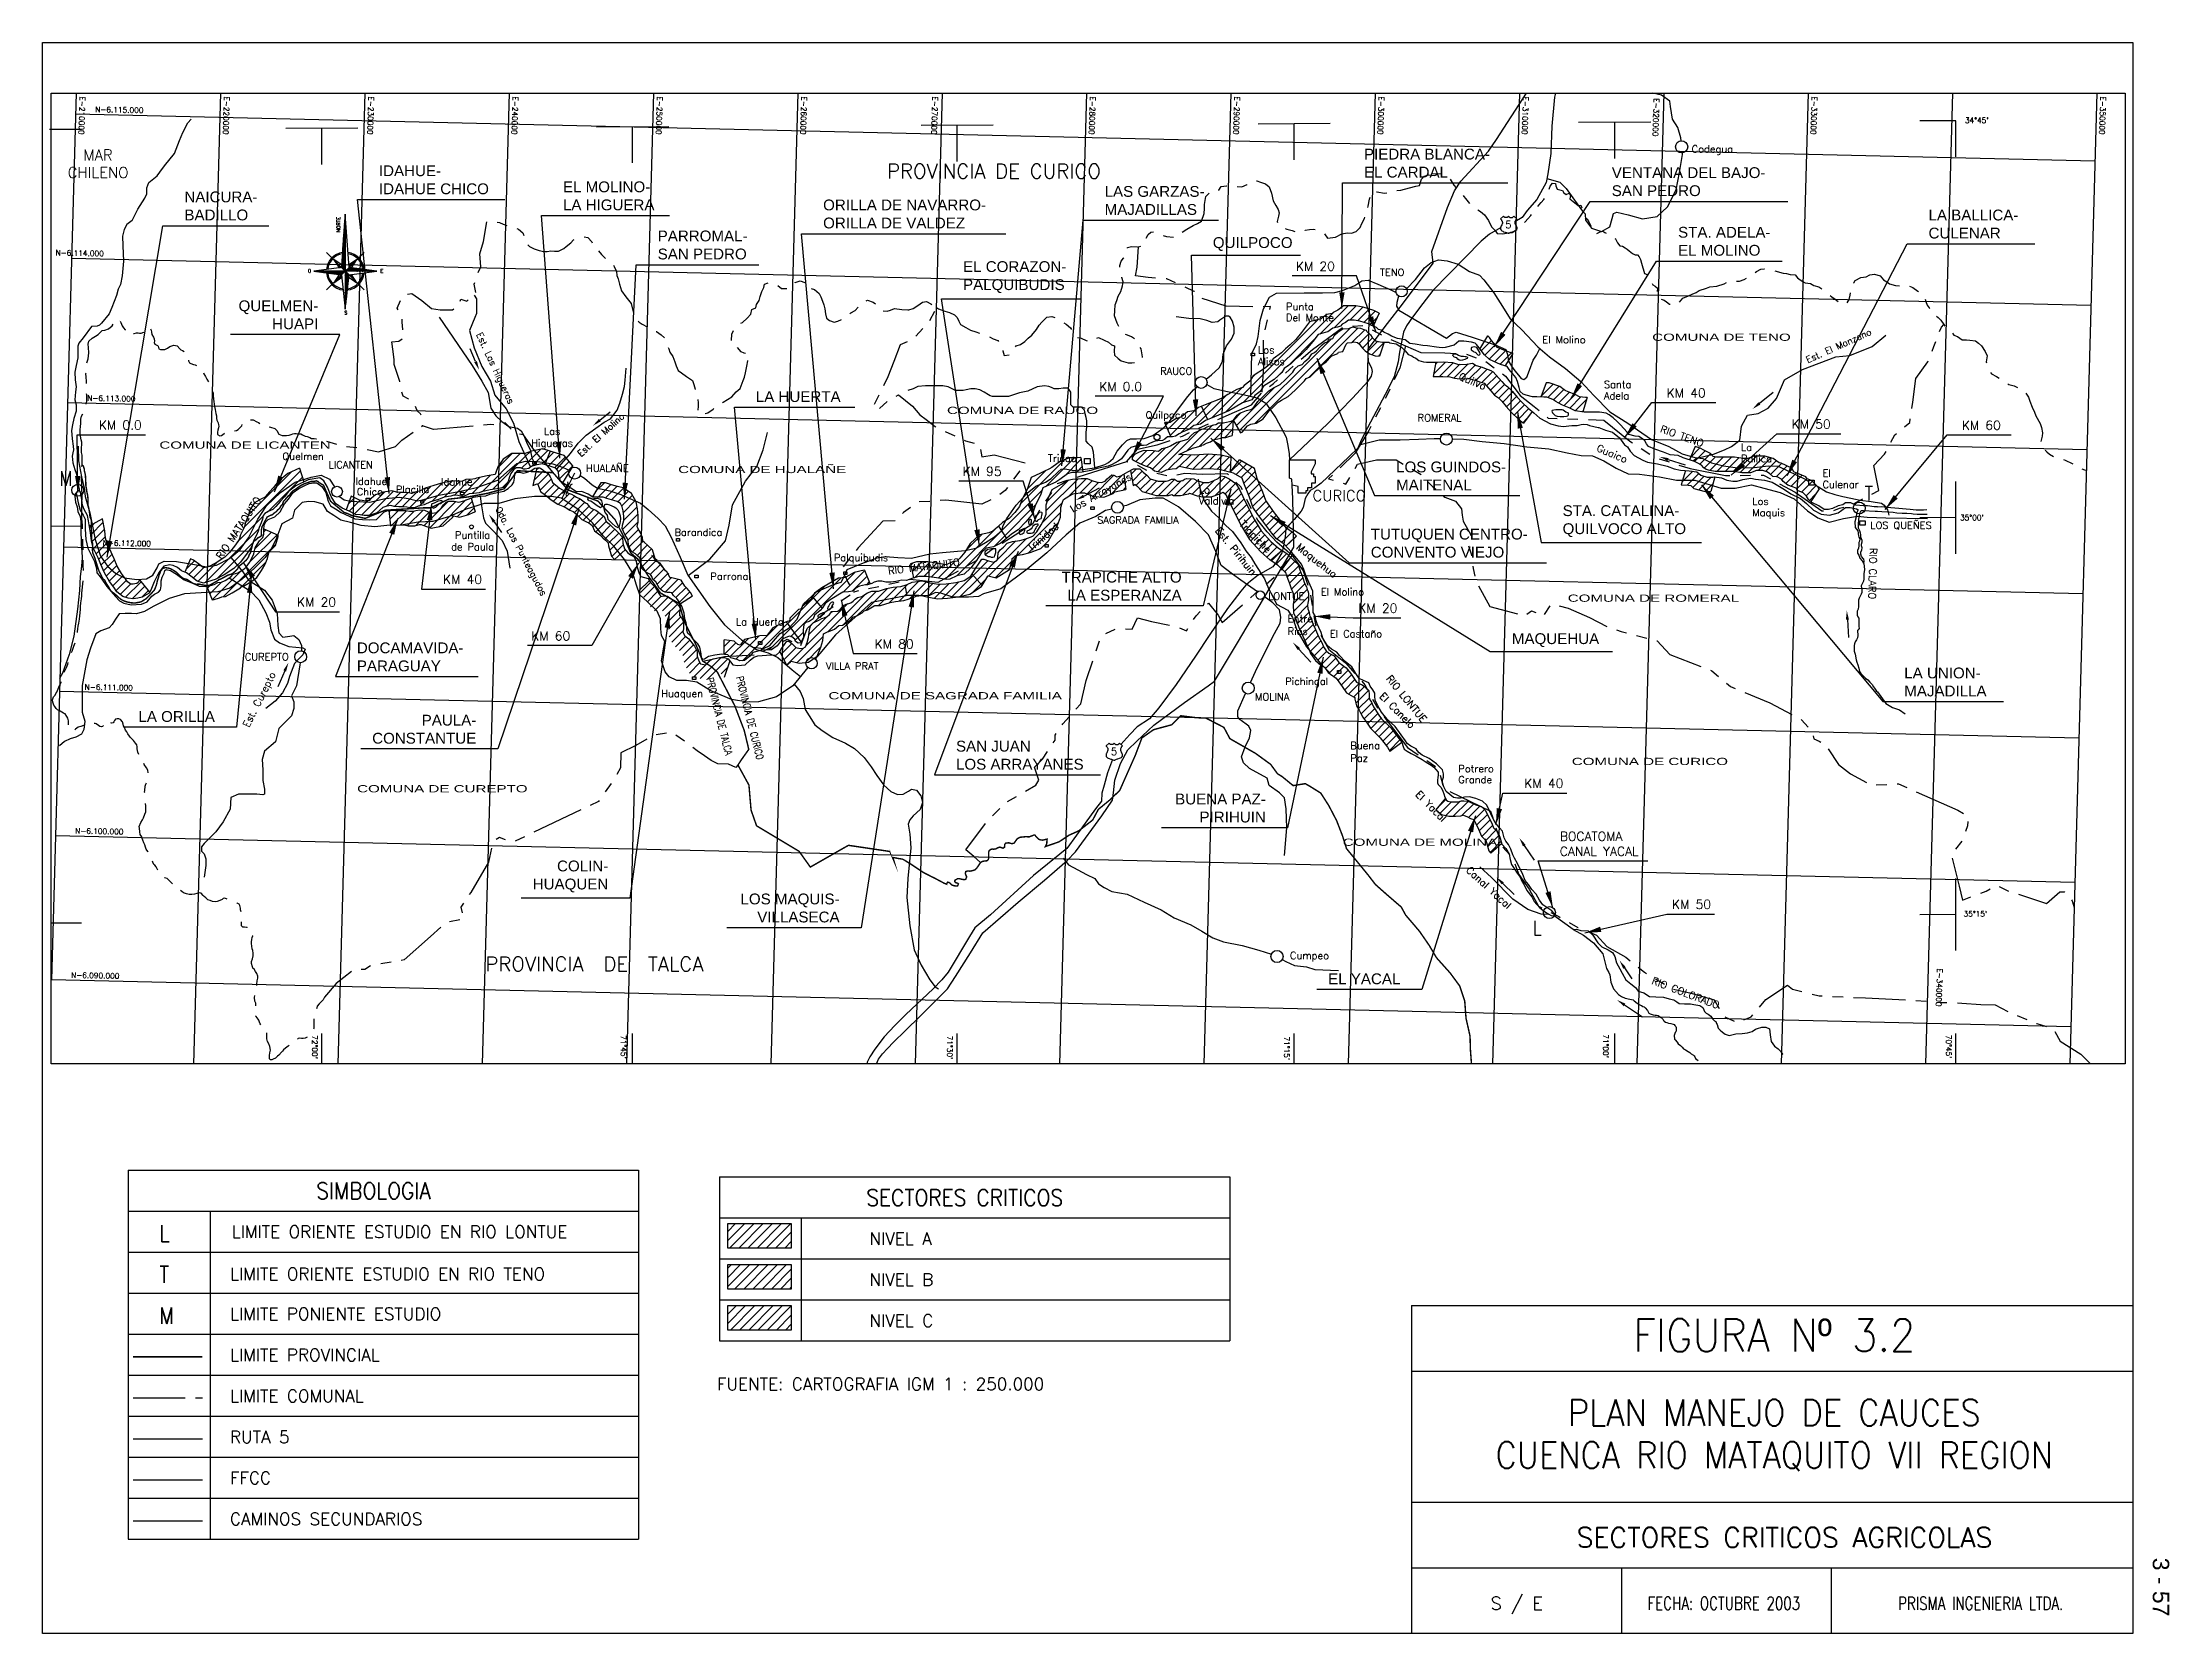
# Model space of a CAD drawing. Extents: x -169 to 91, y -255 to -61.
import ezdxf
from ezdxf.enums import TextEntityAlignment as Align

# ---------------------------------------------------------------- set-up
doc = ezdxf.new("R2010")
doc.units = 0
doc.linetypes.add('PHANTOM', pattern=[63.5, 31.75, -6.35, 6.35, -6.35, 6.35, -6.35])
doc.layers.get('0').update_dxf_attribs({"linetype": 'CONTINUOUS'})
for name, color, linetype in [('1', 1, 'CONTINUOUS'), ('2', 7, 'CONTINUOUS'), ('3', 3, 'CONTINUOUS'), ('4', 4, 'CONTINUOUS'), ('8', 8, 'CONTINUOUS'), ('CAMINOS', 10, 'CONTINUOUS'), ('CARTAS-IGM', 10, 'CONTINUOUS'), ('CIUDADES', 3, 'CONTINUOUS'), ('COMUNAS', 32, 'CONTINUOUS'), ('COORDENADAS', 1, 'CONTINUOUS'), ('FFCC', 7, 'CONTINUOUS'), ('PROVINCIAS', 32, 'CONTINUOUS'), ('RIO', 4, 'CONTINUOUS'), ('RUTA5', 6, 'CONTINUOUS'), ('SECTOR_A', 1, 'CONTINUOUS'), ('SECTOR_B', 40, 'CONTINUOUS'), ('SECTOR_C', 90, 'CONTINUOUS')]:
    doc.layers.add(name, color=color, linetype=linetype)
doc.styles.add('1', font='ARIAL.TTF')
doc.styles.add('2', font='ARIAL.TTF')
doc.styles.add('ROMANC', font='romanc', dxfattribs={"height": 0.05})
doc.styles.add('ROMANS', font='romans.shx')
doc.linetypes.add('TRACKS', pattern='A,3.81,[130,ltypeshp.shx,S=6.35,R=0,X=0,Y=0],3.81', length=7.62)
doc.dimstyles.get("Standard").update_dxf_attribs({"dimscale": 0, "dimtxt": 3, "dimasz": 2, "dimexe": 1.25, "dimexo": 0.625, "dimtad": 1, "dimdec": 4, "dimtxsty": '1', "dimcen": 2.5, "dimclrd": 2, "dimclre": 2, "dimazin": 3, "dimtfac": 1, "dimtdec": 4, "dimtmove": 0, "dimatfit": 3, "dimtolj": 1, "dimtzin": 0})
pattern_1 = [(45, (-297.57555, -185.8271), (-0.561266, 0.561266), [])]
pattern_2 = [(45, (-94.3431, -104.667), (-0.4939148, 0.4939148), [])]

msp = doc.modelspace()

# ---------------------------------------------------------------- texts
at = {"linetype": 'CONTINUOUS', "style": '1'}
msp.add_text('3 - 57', height=2, rotation=270, dxfattribs=at).set_placement((88.89, -245.37))
at = {"layer": '2', "style": 'ROMANS'}
for s, height, p in [("34%%D45'", 0.66, (65.98, -70.41)), ('Codegua', 0.88, (32.64, -74.01)), ('5', 0.88, (9.91, -83.23)), ('TENO', 0.88, (-5.39, -89.06)), ('Punta', 0.88, (-16.85, -93.23)), ('Del Monte', 0.88, (-16.85, -94.57)), ('Los', 0.88, (-20.27, -98.51)), ('El Molino', 0.88, (14.42, -97.27)), ('RAUCO', 0.88, (-32.21, -101.1)), ('Alisos', 0.88, (-20.27, -99.93)), ('Adela', 0.88, (21.93, -104.11)), ('Santa', 0.88, (21.93, -102.73)), ('Quilpoco', 0.88, (-33.99, -106.45)), ('ROMERAL', 0.88, (-0.79, -106.8)), ('Quelmen', 0.88, (-139.28, -111.5)), ('Tricao', 0.88, (-45.89, -111.73)), ('La', 0.88, (38.64, -110.39)), ('Ballica', 0.88, (38.64, -111.77)), ('LICANTEN', 0.88, (-133.64, -112.52)), ('Idahue', 0.88, (-130.36, -114.53)), ('Idahue', 0.88, (-119.93, -114.6)), ('HUALAÑE', 0.88, (-102.24, -112.95)), ('Culenar', 0.88, (48.6, -114.93)), ('El', 0.88, (48.6, -113.54)), ('Chico', 0.88, (-130.21, -115.8)), ('Placilla', 0.88, (-125.45, -115.52)), ('Valdivia', 0.88, (-27.49, -116.91)), ('Lo', 0.88, (-27.49, -115.57)), ('CURICO', 1.32, (-13.61, -116.51)), ('Los', 0.88, (40.03, -116.98)), ('SAGRADA FAMILIA', 0.88, (-39.89, -119.26)), ('Maquis', 0.88, (40.03, -118.37)), ('LOS QUEÑES', 0.88, (54.42, -119.91)), ("35%%D00'", 0.66, (65.38, -118.86)), ('El Molino', 0.88, (-12.61, -128.02)), ('LONTUE', 0.88, (-19.03, -128.54)), ('Entre', 0.88, (-16.64, -131.28)), ('Rios', 0.88, (-16.64, -132.82)), ('El Castaño', 0.88, (-11.5, -133.13)), ('CUREPTO', 0.88, (-143.87, -135.95)), ('VILLA PRAT', 0.88, (-72.97, -137.07)), ('MOLINA', 0.88, (-20.63, -140.83)), ('Pichingal', 0.88, (-16.95, -138.93)), ('5', 0.88, (-38.2, -147.49)), ('Buena ', 0.88, (-9, -146.76)), ('Paz', 0.88, (-9, -148.3)), ('Grande', 0.88, (4.17, -150.92)), ('Potrero', 0.88, (4.17, -149.58)), ("35%%D15'", 0.66, (65.81, -167.18)), ('Cumpeo', 0.88, (-16.36, -172.37))]:
    msp.add_text(s, height=height, dxfattribs=at).set_placement(p)
at = {"layer": '2', "color": 3, "style": 'ROMANS'}
for s, p in [('MAR', (-161.77, -74.97)), ('CHILENO', (-161.77, -77.11))]:
    msp.add_text(s, height=1.32, dxfattribs=at).set_placement(p, align=Align.CENTER)
at = {"layer": '2', "style": 'ROMANS'}
for s, height, rotation, p in [('Est. Las Higueras', 0.792, 294.8389, (-115.65, -96.18)), ('Est. El Manzano', 0.792, 24.2082, (46.82, -99.69)), ('Quilvo', 0.88, 337.2641, (4.13, -101.64)), ('Est. El Molino', 0.792, 42.0878, (-102.87, -111.16)), ('RIO TENO', 0.88, 340.2346, (28.72, -108.07)), ('Guaico', 0.88, 337.2641, (20.95, -110.37)), ('RIO MATAQUITO', 0.88, 56.3042, (-146.7, -123.69)), ('Qda. Los Punteagudos', 0.792, 297.8359, (-113.32, -117.46)), ('Trapiche', 0.88, 314.7359, (-22.61, -119.41)), ('Est. Pirihuin', 0.88, 309.0885, (-25.53, -120.13)), ('Maquehua', 0.88, 322.0215, (-15.68, -122.3)), ('RIO MATAQUITO', 0.88, 7.2393, (-65.33, -125.48)), ('RIO CLARO', 0.88, 268.4719, (54.37, -122.21)), ('Est. Curepto', 0.88, 63.1796, (-143.38, -144.19)), ('El Canelo', 0.88, 314.7359, (-5.53, -140.38)), ('RIO LONTUE', 0.88, 309.2148, (-4.68, -138.19)), ('El Yacal', 0.88, 314.7359, (-1.14, -152.35)), ('Canal Yacal', 0.88, 317.4281, (5.04, -161.62)), ('RIO COLORADO', 0.88, 339.1283, (27.68, -175.35)), ("71%%D00'", 0.66, 270.2757, (21.82, -181.54)), ("72%%D00'", 0.66, 270.2757, (-135.67, -181.66)), ("71%%D45'", 0.66, 270.2757, (-97.99, -181.64)), ("71%%D30'", 0.66, 270.2757, (-58.2, -181.71)), ("71%%D15'", 0.66, 270.2757, (-17.09, -181.8)), ("70%%D45'", 0.66, 270.2757, (63.66, -181.6))]:
    msp.add_text(s, height=height, rotation=rotation, dxfattribs=at).set_placement(p)
at = {"layer": '2', "style": '2', "width": 1.5}
for s, p in [('COMUNA DE TENO', (27.82, -96.97)), ('COMUNA DE RAUCO', (-58.21, -105.89)), ('COMUNA DE HUALAÑE', (-91, -113.1))]:
    msp.add_text(s, height=0.88, dxfattribs=at).set_placement(p)
at = {"layer": '2', "style": 'ROMANS'}
for s, height, p in [('Higueras', 0.88, (-106.38, -109.88)), ('Las', 0.88, (-106.38, -108.45)), ('de Paula', 0.88, (-116.08, -122.53)), ('Puntilla', 0.88, (-116.08, -121.1)), ('Barandica', 0.88, (-88.53, -120.77)), ('Palquibudis', 0.88, (-68.7, -123.84)), ('Parronal', 0.88, (-84.6, -126.13)), ('La Huerta', 0.88, (-81.04, -131.68)), ('Huaquen', 0.88, (-90.52, -140.42)), ('S / E', 1.6, (11.29, -251.73))]:
    msp.add_text(s, height=height, dxfattribs=at).set_placement(p, align=Align.CENTER)
at = {"layer": '2'}
for s, height, style, width, p in [('COMUNA DE LICANTEN', 0.88, '2', 1.5, (-143.84, -110.12)), ('COMUNA DE ROMERAL', 0.88, '2', 1.5, (27.97, -128.79)), ('COMUNA DE SAGRADA FAMILIA', 0.88, '2', 1.5, (-58.43, -140.69)), ('COMUNA DE CURICO', 0.88, '2', 1.5, (27.54, -148.7)), ('COMUNA DE CUREPTO', 0.88, '2', 1.5, (-119.77, -152.03)), ('COMUNA DE MOLINA', 0.88, '2', 1.5, (-0.5, -158.55)), ('FECHA: OCTUBRE 2003', 1.6, 'ROMANS', 0.75, (36.56, -251.72)), ('PRISMA INGENIERIA LTDA.', 1.6, 'ROMANS', 0.75, (67.89, -251.73))]:
    msp.add_text(s, height=height, dxfattribs=dict(at, style=style, width=width)).set_placement(p, align=Align.CENTER)
at = {"layer": '2', "style": 'ROMANS'}
for s, rotation, p in [('Los Arrayanes', 29.4186, (-39.24, -115.87)), ('Trinidad', 40.7944, (-46.21, -121.22))]:
    msp.add_text(s, height=0.88, rotation=rotation, dxfattribs=at).set_placement(p, align=Align.CENTER)
at = {"layer": '2', "style": 'ROMANS', "width": 0.8}
for s, p in [('PROVINCIA DE TALCA', (-86.4, -142.86)), ('PROVINCIA DE CURICO', (-82.68, -143.07))]:
    msp.add_text(s, height=0.88, rotation=284.1815, dxfattribs=at).set_placement(p, align=Align.CENTER)
at = {"layer": '2', "char_height": 1.32, "style": '1'}
for s, insert, attachment_point in [('\\A1;PIEDRA BLANCA-\\PEL CARDAL', (-7.34, -75.31), 4), ('\\A1;IDAHUE-\\PIDAHUE CHICO', (-127.51, -77.34), 4), ('\\A1;EL MOLINO-\\PLA HIGUERA', (-105.06, -79.3), 4), ('VENTANA DEL BAJO-\\PSAN PEDRO', (22.89, -77.57), 4), ('\\A1;NAICURA-\\PBADILLO', (-151.24, -80.53), 4), ('\\A1;ORILLA DE NAVARRO-\\PORILLA DE VALDEZ', (-73.32, -81.51), 4), ('\\A1;LAS GARZAS-\\PMAJADILLAS', (-38.98, -79.86), 4), ('\\A1;LA BALLICA-\\PCULENAR', (61.53, -82.74), 4), ('\\A1;PARROMAL-\\PSAN PEDRO', (-93.5, -85.29), 4), ('\\A1;QUILPOCO', (-25.78, -85.17), 4), ('\\A1;STA. ADELA-\\PEL MOLINO', (30.98, -84.84), 4), ('\\A1;EL CORAZON-\\PPALQUIBUDIS', (-56.25, -89.2), 4), ('\\A1;QUELMEN-\\PHUAPI', (-134.9, -93.81), 6), ('\\A1;LA HUERTA', (-81.53, -103.78), 4), ('\\A1;LOS GUINDOS-\\PMAITENAL', (-3.42, -113.45), 4), ('\\A1;STA. CATALINA-\\PQUILVOCO ALTO', (16.89, -118.96), 4), ('\\A1;TUTUQUEN CENTRO-\\PCONVENTO VIEJO', (-6.51, -121.65), 4), ('\\A1;TRAPICHE ALTO\\PLA ESPERANZA', (-29.58, -126.9), 6), ('DOCAMAVIDA-\\PPARAGUAY', (-130.2, -135.52), 4), ('\\A1;MAQUEHUA', (10.7, -133.47), 4), ('\\A1;LA UNION-\\PMAJADILLA', (58.57, -138.58), 4), ('\\A1;LA ORILLA', (-147.52, -142.79), 6), ('\\A1;PAULA-\\PCONSTANTUE', (-115.63, -144.34), 6), ('\\A1;SAN JUAN\\PLOS ARRAYANES', (-57.11, -147.51), 4), ('\\A1;BUENA PAZ-\\PPIRIHUIN', (-19.31, -153.95), 6), ('\\A1;COLIN-\\PHUAQUEN', (-99.53, -162.29), 6), ('\\A1;LOS MAQUIS-\\PVILLASECA', (-71.31, -166.14), 6), ('\\A1;EL YACAL', (-2.9, -174.78), 6)]:
    msp.add_mtext(s, dxfattribs=dict(at, insert=insert, attachment_point=attachment_point))
at = {"layer": '2', "color": 2, "char_height": 1.1, "style": 'ROMANS'}
for s, insert, attachment_point in [('\\A1;KM 20', (-10.89, -87.87), 6), ('\\A1;KM 0.0', (-34.41, -102.55), 6), ('KM 40', (29.58, -103.32), 4), ('\\A1;KM 0.0', (-161.68, -107.24), 4), ('KM 50', (44.83, -107.13), 4), ('KM 60', (65.59, -107.26), 4), ('KM 95', (-51.55, -112.89), 6), ('\\A1;KM 40', (-119.69, -126.06), 4), ('\\A1;KM 20', (-137.5, -128.83), 4), ('\\A1;KM 20', (-8.03, -129.57), 4), ('\\A1;KM 60', (-104.17, -132.95), 6), ('\\A1;KM 80', (-67.04, -133.94), 4), ('\\A1;KM 40', (12.22, -150.93), 4), ('\\A1;BOCATOMA\\PCANAL YACAL', (16.55, -158.31), 4), ('\\A1;KM 50', (30.24, -165.69), 4)]:
    msp.add_mtext(s, dxfattribs=dict(at, insert=insert, attachment_point=attachment_point))
at = {"layer": '3', "color": 3, "style": 'ROMANS'}
for s, p in [('PROVINCIA DE CURICO', (-52.48, -77.16)), ('PROVINCIA  DE  TALCA', (-101.22, -173.85))]:
    msp.add_text(s, height=1.76, dxfattribs=at).set_placement(p, align=Align.CENTER)
at = {"layer": '3', "style": 'ROMANS'}
for s, p in [('LIMITE ORIENTE ESTUDIO EN RIO LONTUE', (-145.47, -206.37)), ('NIVEL A', (-67.66, -207.2)), ('LIMITE ORIENTE ESTUDIO EN RIO TENO', (-145.68, -211.51)), ('NIVEL B', (-67.66, -212.2)), ('LIMITE PONIENTE ESTUDIO', (-145.68, -216.38)), ('NIVEL C', (-67.66, -217.2)), ('LIMITE PROVINCIAL', (-145.68, -221.38)), ('LIMITE COMUNAL', (-145.68, -226.38)), ('FUENTE: CARTOGRAFIA IGM 1 : 250.000', (-86.27, -224.93)), ('RUTA 5', (-145.68, -231.38)), ('FFCC', (-145.68, -236.38)), ('CAMINOS SECUNDARIOS', (-145.68, -241.38))]:
    msp.add_text(s, height=1.5, dxfattribs=at).set_placement(p)
msp.add_text('SECTORES CRITICOS AGRICOLAS', height=2.4, dxfattribs=at).set_placement((43.95, -244.09), align=Align.CENTER)
at = {"layer": '4', "color": 9, "style": 'ROMANS', "width": 0.85}
for s, height, p in [('M', 1.76, (-166.47, -114.64)), ('T', 1.76, (53.74, -116.45)), ('L', 1.76, (13.24, -169.46)), ('L', 2, (-154.27, -206.83)), ('T', 2, (-154.27, -211.83)), ('M', 2, (-154.27, -216.83))]:
    msp.add_text(s, height=height, dxfattribs=at).set_placement(p)
at = {"layer": '4', "color": 9, "style": 'ROMANS', "width": 0.9}
for s, height, p in [('SIMBOLOGIA', 2, (-128.16, -201.62)), ('SECTORES CRITICOS', 2, (-56.04, -202.45)), ('FIGURA Nº 3.2', 4, (42.71, -220.23)), ('PLAN MANEJO DE CAUCES', 3.2, (42.71, -229.27)), ('CUENCA RIO MATAQUITO VII REGION', 3.2, (42.71, -234.45))]:
    msp.add_text(s, height=height, dxfattribs=at).set_placement(p, align=Align.CENTER)
at = {"layer": 'COORDENADAS', "color": 7, "style": 'ROMANS'}
for s, rotation, p in [('E-210000', 268.0752, (-163.99, -67.15)), ('E-220000', 268.0752, (-146.38, -67.15)), ('E-230000', 268.0752, (-128.77, -67.15)), ('E-240000', 268.0752, (-111.17, -67.15)), ('E-250000', 268.0752, (-93.56, -67.15)), ('E-260000', 268.0752, (-75.95, -67.15)), ('E-270000', 268.0752, (-59.97, -67.15)), ('E-280000', 268.0752, (-40.74, -67.15)), ('E-290000', 268.0752, (-23.13, -67.15)), ('E-300000', 268.0752, (-5.53, -67.15)), ('E-310000', 268.0752, (12.08, -67.15)), ('E-330000', 268.0752, (47.3, -67.15)), ('E-350000', 268.0752, (82.51, -67.15)), ('N-6.115.000', 358.9153, (-162.12, -69.08)), ('E-320000', 268.0752, (28.03, -67.37)), ('N-6.114.000', 358.9153, (-166.96, -86.55)), ('N-6.113.000', 358.9153, (-163.1, -104.27)), ('N-6.112.000', 358.9153, (-161.21, -121.93)), ('N-6.111.000', 358.9153, (-163.41, -139.51)), ('N-6.100.000', 358.9153, (-164.57, -157.05)), ('E-340000', 268.0752, (62.59, -173.48)), ('N-6.090.000', 358.9153, (-165.06, -174.64))]:
    msp.add_text(s, height=0.66, rotation=rotation, dxfattribs=at).set_placement(p)

# ---------------------------------------------------------------- blocks, each defined once
blk = doc.blocks.new('*X1')
at = {"color": 0}
for p, q in [((65, 33.1), (66.2, 34.3)), ((65, 33.1), (66.2, 34.3)), ((65, 33), (66.2, 34.2)), ((65, 33), (66.2, 34.2)), ((65, 33), (66.2, 34.2)), ((65, 33.1), (66.2, 34.2)), ((65, 33.1), (66.2, 34.2)), ((65, 33.1), (66.2, 34.2)), ((65, 32.9), (66.2, 34.1)), ((65, 32.9), (66.2, 34.1)), ((65, 33), (66.2, 34.1)), ((65, 33), (66.2, 34.1)), ((65, 33), (66.2, 34.1)), ((65, 32.8), (66.2, 34)), ((65, 32.8), (66.2, 34)), ((65, 32.8), (66.2, 34)), ((65, 32.9), (66.2, 34)), ((65, 32.9), (66.2, 34)), ((65, 32.9), (66.2, 34)), ((65, 32.7), (66.2, 33.9)), ((65, 32.7), (66.2, 33.9)), ((65, 32.7), (66.2, 33.9)), ((65, 32.7), (66.2, 33.9)), ((65, 32.8), (66.2, 33.9)), ((65, 32.8), (66.2, 33.9)), ((65, 32.6), (66.2, 33.8)), ((65, 32.6), (66.2, 33.8)), ((65, 32.6), (66.2, 33.8)), ((65, 32.6), (66.2, 33.8)), ((65, 32.7), (66.2, 33.8)), ((65, 32.5), (66.2, 33.7)), ((65, 32.6), (66.2, 33.7)), ((65, 32.6), (66.2, 33.7)), ((65.1, 34.5), (66.2, 35.6)), ((65.1, 34.4), (66.2, 35.5)), ((65.1, 34.4), (66.2, 35.5)), ((65.1, 34.5), (66.2, 35.5)), ((65.1, 34.5), (66.2, 35.5)), ((65.1, 34.5), (66.2, 35.5)), ((65.1, 34.5), (66.2, 35.5)), ((65.1, 34.3), (66.2, 35.4)), ((65.1, 34.3), (66.2, 35.4)), ((65.1, 34.3), (66.2, 35.4)), ((65.1, 34.4), (66.2, 35.4)), ((65.1, 34.4), (66.2, 35.4)), ((65.1, 34.4), (66.2, 35.4)), ((65.1, 34.2), (66.2, 35.3)), ((65.1, 34.2), (66.2, 35.3)), ((65.1, 34.2), (66.2, 35.3)), ((65.1, 34.3), (66.2, 35.3)), ((65.1, 34.3), (66.2, 35.3)), ((65.1, 34.1), (66.2, 35.2)), ((65.1, 34.1), (66.2, 35.2)), ((65.1, 34.1), (66.2, 35.2)), ((65.1, 34.2), (66.2, 35.2)), ((65.1, 34.2), (66.2, 35.2)), ((65.1, 34.2), (66.2, 35.2)), ((65.1, 34), (66.2, 35.1)), ((65.1, 34), (66.2, 35.1)), ((65.1, 34), (66.2, 35.1)), ((65.1, 34), (66.2, 35.1)), ((65.1, 34.1), (66.2, 35.1)), ((65.1, 34.1), (66.2, 35.1)), ((65.1, 33.9), (66.2, 35)), ((65.1, 33.9), (66.2, 35)), ((65.1, 33.9), (66.2, 35)), ((65.1, 33.9), (66.2, 35)), ((65.1, 34), (66.2, 35)), ((65.1, 33.8), (66.2, 34.9)), ((65.1, 33.8), (66.2, 34.9)), ((65.1, 33.8), (66.2, 34.9)), ((65.1, 33.8), (66.2, 34.9)), ((65.1, 33.8), (66.2, 34.9)), ((65.1, 33.9), (66.2, 34.9)), ((65.1, 33.7), (66.2, 34.8)), ((65.1, 33.7), (66.2, 34.8)), ((65.1, 33.7), (66.2, 34.8)), ((65.1, 33.7), (66.2, 34.8)), ((65.1, 33.7), (66.2, 34.8)), ((65.1, 33.8), (66.2, 34.8)), ((65.1, 33.6), (66.2, 34.7)), ((65.1, 33.6), (66.2, 34.7)), ((65.1, 33.6), (66.2, 34.7)), ((65.1, 33.6), (66.2, 34.7)), ((65.1, 33.6), (66.2, 34.7)), ((65.1, 33.4), (66.2, 34.6)), ((65.1, 33.5), (66.2, 34.6)), ((65.1, 33.5), (66.2, 34.6)), ((65.1, 33.5), (66.2, 34.6)), ((65.1, 33.5), (66.2, 34.6)), ((65.1, 33.5), (66.2, 34.6)), ((65.1, 33.3), (66.2, 34.5)), ((65.1, 33.4), (66.2, 34.5)), ((65.1, 33.4), (66.2, 34.5)), ((65.1, 33.4), (66.2, 34.5)), ((65.1, 33.4), (66.2, 34.5)), ((65.1, 33.4), (66.2, 34.5)), ((65.1, 33.2), (66.2, 34.4)), ((65.1, 33.3), (66.2, 34.4)), ((65.1, 33.3), (66.2, 34.4)), ((65.1, 33.3), (66.2, 34.4)), ((65.1, 33.3), (66.2, 34.4)), ((65.1, 33.2), (66.2, 34.3)), ((65.1, 33.2), (66.2, 34.3)), ((65.1, 33.2), (66.2, 34.3)), ((65.1, 33.2), (66.2, 34.3)), ((65.2, 35.9), (66.2, 36.9)), ((65.2, 35.9), (66.2, 36.9)), ((65.2, 35.8), (66.2, 36.8)), ((65.2, 35.8), (66.2, 36.8)), ((65.2, 35.8), (66.2, 36.8)), ((65.2, 35.9), (66.2, 36.8)), ((65.2, 35.9), (66.2, 36.8)), ((65.2, 35.9), (66.2, 36.8)), ((65.2, 35.7), (66.2, 36.7)), ((65.2, 35.7), (66.2, 36.7)), ((65.2, 35.7), (66.2, 36.7)), ((65.2, 35.8), (66.2, 36.7)), ((65.2, 35.8), (66.2, 36.7)), ((65.2, 35.6), (66.2, 36.6)), ((65.2, 35.6), (66.2, 36.6)), ((65.2, 35.6), (66.2, 36.6)), ((65.2, 35.7), (66.2, 36.6)), ((65.2, 35.7), (66.2, 36.6)), ((65.2, 35.7), (66.2, 36.6)), ((65.2, 35.5), (66.2, 36.5)), ((65.2, 35.5), (66.2, 36.5)), ((65.2, 35.5), (66.2, 36.5)), ((65.2, 35.5), (66.2, 36.5)), ((65.2, 35.6), (66.2, 36.5)), ((65.2, 35.6), (66.2, 36.5)), ((65.2, 35.4), (66.2, 36.4)), ((65.2, 35.4), (66.2, 36.4)), ((65.2, 35.4), (66.2, 36.4)), ((65.2, 35.4), (66.2, 36.4)), ((65.2, 35.5), (66.2, 36.4)), ((65.2, 35.3), (66.2, 36.3)), ((65.2, 35.3), (66.2, 36.3)), ((65.2, 35.3), (66.2, 36.3)), ((65.2, 35.3), (66.2, 36.3)), ((65.2, 35.3), (66.2, 36.3)), ((65.2, 35.4), (66.2, 36.3)), ((65.2, 35.2), (66.2, 36.2)), ((65.2, 35.2), (66.2, 36.2)), ((65.2, 35.2), (66.2, 36.2)), ((65.2, 35.2), (66.2, 36.2)), ((65.2, 35.2), (66.2, 36.2)), ((65.2, 35.3), (66.2, 36.2)), ((65.2, 35.1), (66.2, 36.1)), ((65.2, 35.1), (66.2, 36.1)), ((65.2, 35.1), (66.2, 36.1)), ((65.2, 35.1), (66.2, 36.1)), ((65.2, 35.1), (66.2, 36.1)), ((65.2, 35), (66.2, 36)), ((65.2, 35), (66.2, 36)), ((65.2, 35), (66.2, 36)), ((65.2, 35), (66.2, 36)), ((65.2, 35), (66.2, 36)), ((65.2, 35), (66.2, 36)), ((65.2, 34.8), (66.2, 35.9)), ((65.2, 34.9), (66.2, 35.9)), ((65.2, 34.9), (66.2, 35.9)), ((65.2, 34.9), (66.2, 35.9)), ((65.2, 34.9), (66.2, 35.9)), ((65.2, 34.9), (66.2, 35.9)), ((65.2, 34.7), (66.2, 35.8)), ((65.2, 34.8), (66.2, 35.8)), ((65.2, 34.8), (66.2, 35.8)), ((65.2, 34.8), (66.2, 35.8)), ((65.2, 34.8), (66.2, 35.8)), ((65.2, 34.6), (66.2, 35.7)), ((65.2, 34.6), (66.2, 35.7)), ((65.2, 34.7), (66.2, 35.7)), ((65.2, 34.7), (66.2, 35.7)), ((65.2, 34.7), (66.2, 35.7)), ((65.2, 34.7), (66.2, 35.7)), ((65.2, 34.6), (66.2, 35.6)), ((65.2, 34.6), (66.2, 35.6)), ((65.2, 34.6), (66.2, 35.6)), ((65.2, 34.6), (66.2, 35.6)), ((65.3, 37.3), (66.2, 38.2)), ((65.3, 37.2), (66.2, 38.1)), ((65.3, 37.2), (66.2, 38.1)), ((65.3, 37.3), (66.2, 38.1)), ((65.3, 37.3), (66.2, 38.1)), ((65.3, 37.3), (66.2, 38.1)), ((65.3, 37.3), (66.2, 38.1)), ((65.3, 37.1), (66.2, 38)), ((65.3, 37.1), (66.2, 38)), ((65.3, 37.1), (66.2, 38)), ((65.3, 37.2), (66.2, 38)), ((65.3, 37.2), (66.2, 38)), ((65.3, 37.2), (66.2, 38)), ((65.3, 37), (66.2, 37.9)), ((65.3, 37), (66.2, 37.9)), ((65.3, 37), (66.2, 37.9)), ((65.3, 37.1), (66.2, 37.9)), ((65.3, 37.1), (66.2, 37.9)), ((65.3, 36.9), (66.2, 37.8)), ((65.3, 36.9), (66.2, 37.8)), ((65.3, 36.9), (66.2, 37.8)), ((65.3, 36.9), (66.2, 37.8)), ((65.3, 37), (66.2, 37.8)), ((65.3, 37), (66.2, 37.8)), ((65.3, 36.8), (66.2, 37.7)), ((65.3, 36.8), (66.2, 37.7)), ((65.3, 36.8), (66.2, 37.7)), ((65.3, 36.8), (66.2, 37.7)), ((65.3, 36.9), (66.2, 37.7)), ((65.3, 36.9), (66.2, 37.7)), ((65.3, 36.7), (66.2, 37.6)), ((65.3, 36.7), (66.2, 37.6)), ((65.3, 36.7), (66.2, 37.6)), ((65.3, 36.7), (66.2, 37.6)), ((65.3, 36.8), (66.2, 37.6)), ((65.3, 36.6), (66.2, 37.5)), ((65.3, 36.6), (66.2, 37.5)), ((65.3, 36.6), (66.2, 37.5)), ((65.3, 36.6), (66.2, 37.5)), ((65.3, 36.6), (66.2, 37.5)), ((65.3, 36.7), (66.2, 37.5)), ((65.3, 36.5), (66.2, 37.4)), ((65.3, 36.5), (66.2, 37.4)), ((65.3, 36.5), (66.2, 37.4)), ((65.3, 36.5), (66.2, 37.4)), ((65.3, 36.5), (66.2, 37.4)), ((65.3, 36.5), (66.2, 37.4)), ((65.3, 36.4), (66.2, 37.3)), ((65.3, 36.4), (66.2, 37.3)), ((65.3, 36.4), (66.2, 37.3)), ((65.3, 36.4), (66.2, 37.3)), ((65.3, 36.4), (66.2, 37.3)), ((65.3, 36.2), (66.2, 37.2)), ((65.3, 36.3), (66.2, 37.2)), ((65.3, 36.3), (66.2, 37.2)), ((65.3, 36.3), (66.2, 37.2)), ((65.3, 36.3), (66.2, 37.2)), ((65.3, 36.3), (66.2, 37.2)), ((65.3, 36.1), (66.2, 37.1)), ((65.3, 36.1), (66.2, 37.1)), ((65.3, 36.2), (66.2, 37.1)), ((65.3, 36.2), (66.2, 37.1)), ((65.3, 36.2), (66.2, 37.1)), ((65.3, 36.2), (66.2, 37.1)), ((65.3, 36), (66.2, 37)), ((65.3, 36.1), (66.2, 37)), ((65.3, 36.1), (66.2, 37)), ((65.3, 36.1), (66.2, 37)), ((65.3, 36.1), (66.2, 37)), ((65.3, 36), (66.2, 36.9)), ((65.3, 36), (66.2, 36.9)), ((65.3, 36), (66.2, 36.9)), ((65.3, 36), (66.2, 36.9)), ((65.4, 38.7), (66.2, 39.5)), ((65.4, 38.7), (66.2, 39.5)), ((65.4, 38.6), (66.2, 39.4)), ((65.4, 38.6), (66.2, 39.4)), ((65.4, 38.6), (66.2, 39.4)), ((65.4, 38.7), (66.2, 39.4)), ((65.4, 38.7), (66.2, 39.4)), ((65.4, 38.7), (66.2, 39.4)), ((65.4, 38.5), (66.2, 39.3)), ((65.4, 38.5), (66.2, 39.3)), ((65.4, 38.5), (66.2, 39.3)), ((65.4, 38.6), (66.2, 39.3)), ((65.4, 38.6), (66.2, 39.3)), ((65.4, 38.4), (66.2, 39.2)), ((65.4, 38.4), (66.2, 39.2)), ((65.4, 38.4), (66.2, 39.2)), ((65.4, 38.5), (66.2, 39.2)), ((65.4, 38.5), (66.2, 39.2)), ((65.4, 38.5), (66.2, 39.2)), ((65.4, 38.3), (66.2, 39.1)), ((65.4, 38.3), (66.2, 39.1)), ((65.4, 38.3), (66.2, 39.1)), ((65.4, 38.4), (66.2, 39.1)), ((65.4, 38.4), (66.2, 39.1)), ((65.4, 38.2), (66.2, 39)), ((65.4, 38.2), (66.2, 39)), ((65.4, 38.2), (66.2, 39)), ((65.4, 38.2), (66.2, 39)), ((65.4, 38.3), (66.2, 39)), ((65.4, 38.3), (66.2, 39)), ((65.4, 38.1), (66.2, 38.9)), ((65.4, 38.1), (66.2, 38.9)), ((65.4, 38.1), (66.2, 38.9)), ((65.4, 38.1), (66.2, 38.9)), ((65.4, 38.1), (66.2, 38.9)), ((65.4, 38.2), (66.2, 38.9)), ((65.4, 38), (66.2, 38.8)), ((65.4, 38), (66.2, 38.8)), ((65.4, 38), (66.2, 38.8)), ((65.4, 38), (66.2, 38.8)), ((65.4, 38.1), (66.2, 38.8)), ((65.4, 37.9), (66.2, 38.7)), ((65.4, 37.9), (66.2, 38.7)), ((65.4, 37.9), (66.2, 38.7)), ((65.4, 37.9), (66.2, 38.7)), ((65.4, 37.9), (66.2, 38.7)), ((65.4, 38), (66.2, 38.7)), ((65.4, 37.7), (66.2, 38.6)), ((65.4, 37.8), (66.2, 38.6)), ((65.4, 37.8), (66.2, 38.6)), ((65.4, 37.8), (66.2, 38.6)), ((65.4, 37.8), (66.2, 38.6)), ((65.4, 37.8), (66.2, 38.6)), ((65.4, 37.7), (66.2, 38.5)), ((65.4, 37.7), (66.2, 38.5)), ((65.4, 37.7), (66.2, 38.5)), ((65.4, 37.7), (66.2, 38.5)), ((65.4, 37.7), (66.2, 38.5)), ((65.4, 37.5), (66.2, 38.4)), ((65.4, 37.6), (66.2, 38.4)), ((65.4, 37.6), (66.2, 38.4)), ((65.4, 37.6), (66.2, 38.4)), ((65.4, 37.6), (66.2, 38.4)), ((65.4, 37.6), (66.2, 38.4)), ((65.4, 37.4), (66.2, 38.3)), ((65.4, 37.4), (66.2, 38.3)), ((65.4, 37.5), (66.2, 38.3)), ((65.4, 37.5), (66.2, 38.3)), ((65.4, 37.5), (66.2, 38.3)), ((65.4, 37.5), (66.2, 38.3)), ((65.4, 37.3), (66.2, 38.2)), ((65.4, 37.4), (66.2, 38.2)), ((65.4, 37.4), (66.2, 38.2)), ((65.4, 37.4), (66.2, 38.2)), ((65.5, 40.1), (66.2, 40.8)), ((65.5, 40), (66.2, 40.7)), ((65.5, 40), (66.2, 40.7)), ((65.5, 40.1), (66.2, 40.7)), ((65.5, 40.1), (66.2, 40.7)), ((65.5, 40.1), (66.2, 40.7)), ((65.5, 40.1), (66.2, 40.7)), ((65.5, 39.9), (66.2, 40.6)), ((65.5, 39.9), (66.2, 40.6)), ((65.5, 39.9), (66.2, 40.6)), ((65.5, 40), (66.2, 40.6)), ((65.5, 40), (66.2, 40.6)), ((65.5, 40), (66.2, 40.6)), ((65.5, 39.8), (66.2, 40.5)), ((65.5, 39.8), (66.2, 40.5)), ((65.5, 39.8), (66.2, 40.5)), ((65.5, 39.9), (66.2, 40.5)), ((65.5, 39.9), (66.2, 40.5)), ((65.5, 39.7), (66.2, 40.4)), ((65.5, 39.7), (66.2, 40.4)), ((65.5, 39.7), (66.2, 40.4)), ((65.5, 39.7), (66.2, 40.4)), ((65.5, 39.8), (66.2, 40.4)), ((65.5, 39.8), (66.2, 40.4)), ((65.5, 39.6), (66.2, 40.3)), ((65.5, 39.6), (66.2, 40.3)), ((65.5, 39.6), (66.2, 40.3)), ((65.5, 39.6), (66.2, 40.3)), ((65.5, 39.7), (66.2, 40.3)), ((65.5, 39.7), (66.2, 40.3)), ((65.5, 39.5), (66.2, 40.2)), ((65.5, 39.5), (66.2, 40.2)), ((65.5, 39.5), (66.2, 40.2)), ((65.5, 39.5), (66.2, 40.2)), ((65.5, 39.6), (66.2, 40.2)), ((65.5, 39.4), (66.2, 40.1)), ((65.5, 39.4), (66.2, 40.1)), ((65.5, 39.4), (66.2, 40.1)), ((65.5, 39.4), (66.2, 40.1)), ((65.5, 39.4), (66.2, 40.1)), ((65.5, 39.5), (66.2, 40.1)), ((65.5, 39.3), (66.2, 40)), ((65.5, 39.3), (66.2, 40)), ((65.5, 39.3), (66.2, 40)), ((65.5, 39.3), (66.2, 40)), ((65.5, 39.3), (66.2, 40)), ((65.5, 39.3), (66.2, 40)), ((65.5, 39.2), (66.2, 39.9)), ((65.5, 39.2), (66.2, 39.9)), ((65.5, 39.2), (66.2, 39.9)), ((65.5, 39.2), (66.2, 39.9)), ((65.5, 39.2), (66.2, 39.9)), ((65.5, 39), (66.2, 39.8)), ((65.5, 39.1), (66.2, 39.8)), ((65.5, 39.1), (66.2, 39.8)), ((65.5, 39.1), (66.2, 39.8)), ((65.5, 39.1), (66.2, 39.8)), ((65.5, 39.1), (66.2, 39.8)), ((65.5, 38.9), (66.2, 39.7)), ((65.5, 38.9), (66.2, 39.7)), ((65.5, 39), (66.2, 39.7)), ((65.5, 39), (66.2, 39.7)), ((65.5, 39), (66.2, 39.7)), ((65.5, 39), (66.2, 39.7)), ((65.5, 38.8), (66.2, 39.6)), ((65.5, 38.9), (66.2, 39.6)), ((65.5, 38.9), (66.2, 39.6)), ((65.5, 38.9), (66.2, 39.6)), ((65.5, 38.9), (66.2, 39.6)), ((65.5, 38.8), (66.2, 39.5)), ((65.5, 38.8), (66.2, 39.5)), ((65.5, 38.8), (66.2, 39.5)), ((65.5, 38.8), (66.2, 39.5)), ((65.6, 41.5), (66.2, 42.1)), ((65.6, 41.5), (66.2, 42.1)), ((65.6, 41.4), (66.2, 42)), ((65.6, 41.4), (66.2, 42)), ((65.6, 41.5), (66.2, 42)), ((65.6, 41.5), (66.2, 42)), ((65.6, 41.5), (66.2, 42)), ((65.6, 41.3), (66.2, 41.9)), ((65.6, 41.3), (66.2, 41.9)), ((65.6, 41.3), (66.2, 41.9)), ((65.6, 41.4), (66.2, 41.9)), ((65.6, 41.4), (66.2, 41.9)), ((65.6, 41.4), (66.2, 41.9)), ((65.6, 41.2), (66.2, 41.8)), ((65.6, 41.2), (66.2, 41.8)), ((65.6, 41.2), (66.2, 41.8)), ((65.6, 41.3), (66.2, 41.8)), ((65.6, 41.3), (66.2, 41.8)), ((65.6, 41.3), (66.2, 41.8)), ((65.6, 41.1), (66.2, 41.7)), ((65.6, 41.1), (66.2, 41.7)), ((65.6, 41.1), (66.2, 41.7)), ((65.6, 41.2), (66.2, 41.7)), ((65.6, 41.2), (66.2, 41.7)), ((65.6, 41), (66.2, 41.6)), ((65.6, 41), (66.2, 41.6)), ((65.6, 41), (66.2, 41.6)), ((65.6, 41), (66.2, 41.6)), ((65.6, 41.1), (66.2, 41.6)), ((65.6, 41.1), (66.2, 41.6)), ((65.6, 40.9), (66.2, 41.5)), ((65.6, 40.9), (66.2, 41.5)), ((65.6, 40.9), (66.2, 41.5)), ((65.6, 40.9), (66.2, 41.5)), ((65.6, 40.9), (66.2, 41.5)), ((65.6, 41), (66.2, 41.5)), ((65.6, 40.8), (66.2, 41.4)), ((65.6, 40.8), (66.2, 41.4)), ((65.6, 40.8), (66.2, 41.4)), ((65.6, 40.8), (66.2, 41.4)), ((65.6, 40.9), (66.2, 41.4)), ((65.6, 40.7), (66.2, 41.3)), ((65.6, 40.7), (66.2, 41.3)), ((65.6, 40.7), (66.2, 41.3)), ((65.6, 40.7), (66.2, 41.3)), ((65.6, 40.7), (66.2, 41.3)), ((65.6, 40.8), (66.2, 41.3)), ((65.6, 40.5), (66.2, 41.2)), ((65.6, 40.6), (66.2, 41.2)), ((65.6, 40.6), (66.2, 41.2)), ((65.6, 40.6), (66.2, 41.2)), ((65.6, 40.6), (66.2, 41.2)), ((65.6, 40.6), (66.2, 41.2)), ((65.6, 40.5), (66.2, 41.1)), ((65.6, 40.5), (66.2, 41.1)), ((65.6, 40.5), (66.2, 41.1)), ((65.6, 40.5), (66.2, 41.1)), ((65.6, 40.5), (66.2, 41.1)), ((65.6, 40.3), (66.2, 41)), ((65.6, 40.4), (66.2, 41)), ((65.6, 40.4), (66.2, 41)), ((65.6, 40.4), (66.2, 41)), ((65.6, 40.4), (66.2, 41)), ((65.6, 40.4), (66.2, 41)), ((65.6, 40.2), (66.2, 40.9)), ((65.6, 40.2), (66.2, 40.9)), ((65.6, 40.3), (66.2, 40.9)), ((65.6, 40.3), (66.2, 40.9)), ((65.6, 40.3), (66.2, 40.9)), ((65.6, 40.3), (66.2, 40.9)), ((65.6, 40.1), (66.2, 40.8)), ((65.6, 40.2), (66.2, 40.8)), ((65.6, 40.2), (66.2, 40.8)), ((65.6, 40.2), (66.2, 40.8)), ((65.7, 42.9), (66.2, 43.4)), ((65.7, 42.8), (66.2, 43.3)), ((65.7, 42.8), (66.2, 43.3)), ((65.7, 42.9), (66.2, 43.3)), ((65.7, 42.9), (66.2, 43.3)), ((65.7, 42.9), (66.2, 43.3)), ((65.7, 42.9), (66.2, 43.3)), ((65.7, 42.7), (66.2, 43.2)), ((65.7, 42.7), (66.2, 43.2)), ((65.7, 42.7), (66.2, 43.2)), ((65.7, 42.8), (66.2, 43.2)), ((65.7, 42.8), (66.2, 43.2)), ((65.7, 42.8), (66.2, 43.2)), ((65.7, 42.6), (66.2, 43.1)), ((65.7, 42.6), (66.2, 43.1)), ((65.7, 42.6), (66.2, 43.1)), ((65.7, 42.7), (66.2, 43.1)), ((65.7, 42.7), (66.2, 43.1)), ((65.7, 42.5), (66.2, 43)), ((65.7, 42.5), (66.2, 43)), ((65.7, 42.5), (66.2, 43)), ((65.7, 42.5), (66.2, 43)), ((65.7, 42.6), (66.2, 43)), ((65.7, 42.6), (66.2, 43)), ((65.7, 42.4), (66.2, 42.9)), ((65.7, 42.4), (66.2, 42.9)), ((65.7, 42.4), (66.2, 42.9)), ((65.7, 42.4), (66.2, 42.9)), ((65.7, 42.5), (66.2, 42.9)), ((65.7, 42.5), (66.2, 42.9)), ((65.7, 42.3), (66.2, 42.8)), ((65.7, 42.3), (66.2, 42.8)), ((65.7, 42.3), (66.2, 42.8)), ((65.7, 42.3), (66.2, 42.8)), ((65.7, 42.4), (66.2, 42.8)), ((65.7, 42.2), (66.2, 42.7)), ((65.7, 42.2), (66.2, 42.7)), ((65.7, 42.2), (66.2, 42.7)), ((65.7, 42.2), (66.2, 42.7)), ((65.7, 42.2), (66.2, 42.7)), ((65.7, 42.3), (66.2, 42.7)), ((65.7, 42.1), (66.2, 42.6)), ((65.7, 42.1), (66.2, 42.6)), ((65.7, 42.1), (66.2, 42.6)), ((65.7, 42.1), (66.2, 42.6)), ((65.7, 42.1), (66.2, 42.6)), ((65.7, 42.1), (66.2, 42.6)), ((65.7, 42), (66.2, 42.5)), ((65.7, 42), (66.2, 42.5)), ((65.7, 42), (66.2, 42.5)), ((65.7, 42), (66.2, 42.5)), ((65.7, 42), (66.2, 42.5)), ((65.7, 41.8), (66.2, 42.4)), ((65.7, 41.9), (66.2, 42.4)), ((65.7, 41.9), (66.2, 42.4)), ((65.7, 41.9), (66.2, 42.4)), ((65.7, 41.9), (66.2, 42.4)), ((65.7, 41.9), (66.2, 42.4)), ((65.7, 41.7), (66.2, 42.3)), ((65.7, 41.8), (66.2, 42.3)), ((65.7, 41.8), (66.2, 42.3)), ((65.7, 41.8), (66.2, 42.3)), ((65.7, 41.8), (66.2, 42.3)), ((65.7, 41.6), (66.2, 42.2)), ((65.7, 41.7), (66.2, 42.2)), ((65.7, 41.7), (66.2, 42.2)), ((65.7, 41.7), (66.2, 42.2)), ((65.7, 41.7), (66.2, 42.2)), ((65.7, 41.7), (66.2, 42.2)), ((65.7, 41.6), (66.2, 42.1)), ((65.7, 41.6), (66.2, 42.1)), ((65.7, 41.6), (66.2, 42.1)), ((65.7, 41.6), (66.2, 42.1)), ((65.8, 44.3), (66.2, 44.7)), ((65.8, 44.3), (66.2, 44.7)), ((65.8, 44.2), (66.2, 44.6)), ((65.8, 44.2), (66.2, 44.6)), ((65.8, 44.3), (66.2, 44.6)), ((65.8, 44.3), (66.2, 44.6)), ((65.8, 44.3), (66.2, 44.6)), ((65.8, 44.1), (66.2, 44.5)), ((65.8, 44.1), (66.2, 44.5)), ((65.8, 44.1), (66.2, 44.5)), ((65.8, 44.2), (66.2, 44.5)), ((65.8, 44.2), (66.2, 44.5)), ((65.8, 44.2), (66.2, 44.5)), ((65.8, 44), (66.2, 44.4)), ((65.8, 44), (66.2, 44.4)), ((65.8, 44), (66.2, 44.4)), ((65.8, 44.1), (66.2, 44.4)), ((65.8, 44.1), (66.2, 44.4)), ((65.8, 44.1), (66.2, 44.4)), ((65.8, 43.9), (66.2, 44.3)), ((65.8, 43.9), (66.2, 44.3)), ((65.8, 43.9), (66.2, 44.3)), ((65.8, 44), (66.2, 44.3)), ((65.8, 44), (66.2, 44.3)), ((65.8, 43.8), (66.2, 44.2)), ((65.8, 43.8), (66.2, 44.2)), ((65.8, 43.8), (66.2, 44.2)), ((65.8, 43.8), (66.2, 44.2)), ((65.8, 43.9), (66.2, 44.2)), ((65.8, 43.9), (66.2, 44.2)), ((65.8, 43.7), (66.2, 44.1)), ((65.8, 43.7), (66.2, 44.1)), ((65.8, 43.7), (66.2, 44.1)), ((65.8, 43.7), (66.2, 44.1)), ((65.8, 43.7), (66.2, 44.1)), ((65.8, 43.8), (66.2, 44.1)), ((65.8, 43.6), (66.2, 44)), ((65.8, 43.6), (66.2, 44)), ((65.8, 43.6), (66.2, 44)), ((65.8, 43.6), (66.2, 44)), ((65.8, 43.7), (66.2, 44)), ((65.8, 43.5), (66.2, 43.9)), ((65.8, 43.5), (66.2, 43.9)), ((65.8, 43.5), (66.2, 43.9)), ((65.8, 43.5), (66.2, 43.9)), ((65.8, 43.5), (66.2, 43.9)), ((65.8, 43.6), (66.2, 43.9)), ((65.8, 43.3), (66.2, 43.8)), ((65.8, 43.4), (66.2, 43.8)), ((65.8, 43.4), (66.2, 43.8)), ((65.8, 43.4), (66.2, 43.8)), ((65.8, 43.4), (66.2, 43.8)), ((65.8, 43.4), (66.2, 43.8)), ((65.8, 43.3), (66.2, 43.7)), ((65.8, 43.3), (66.2, 43.7)), ((65.8, 43.3), (66.2, 43.7)), ((65.8, 43.3), (66.2, 43.7)), ((65.8, 43.3), (66.2, 43.7)), ((65.8, 43.1), (66.2, 43.6)), ((65.8, 43.2), (66.2, 43.6)), ((65.8, 43.2), (66.2, 43.6)), ((65.8, 43.2), (66.2, 43.6)), ((65.8, 43.2), (66.2, 43.6)), ((65.8, 43.2), (66.2, 43.6)), ((65.8, 43), (66.2, 43.5)), ((65.8, 43), (66.2, 43.5)), ((65.8, 43.1), (66.2, 43.5)), ((65.8, 43.1), (66.2, 43.5)), ((65.8, 43.1), (66.2, 43.5)), ((65.8, 43.1), (66.2, 43.5)), ((65.8, 42.9), (66.2, 43.4)), ((65.8, 43), (66.2, 43.4)), ((65.8, 43), (66.2, 43.4)), ((65.8, 43), (66.2, 43.4)), ((65.9, 45.7), (66.2, 46)), ((65.9, 45.7), (66.2, 46)), ((65.9, 45.6), (66.2, 45.9)), ((65.9, 45.6), (66.2, 45.9)), ((65.9, 45.6), (66.2, 45.9)), ((65.9, 45.7), (66.2, 45.9)), ((65.9, 45.7), (66.2, 45.9)), ((65.9, 45.7), (66.2, 45.9)), ((65.9, 45.5), (66.2, 45.8)), ((65.9, 45.5), (66.2, 45.8)), ((65.9, 45.6), (66.2, 45.8)), ((65.9, 45.6), (66.2, 45.8)), ((65.9, 45.6), (66.2, 45.8)), ((65.9, 45.4), (66.2, 45.7)), ((65.9, 45.4), (66.2, 45.7)), ((65.9, 45.4), (66.2, 45.7)), ((65.9, 45.5), (66.2, 45.7)), ((65.9, 45.5), (66.2, 45.7)), ((65.9, 45.5), (66.2, 45.7)), ((65.9, 45.3), (66.2, 45.6)), ((65.9, 45.3), (66.2, 45.6)), ((65.9, 45.3), (66.2, 45.6)), ((65.9, 45.3), (66.2, 45.6)), ((65.9, 45.4), (66.2, 45.6)), ((65.9, 45.4), (66.2, 45.6)), ((65.9, 45.2), (66.2, 45.5)), ((65.9, 45.2), (66.2, 45.5)), ((65.9, 45.2), (66.2, 45.5)), ((65.9, 45.2), (66.2, 45.5)), ((65.9, 45.3), (66.2, 45.5)), ((65.9, 45.1), (66.2, 45.4)), ((65.9, 45.1), (66.2, 45.4)), ((65.9, 45.1), (66.2, 45.4)), ((65.9, 45.1), (66.2, 45.4)), ((65.9, 45.2), (66.2, 45.4)), ((65.9, 45.2), (66.2, 45.4)), ((65.9, 45), (66.2, 45.3)), ((65.9, 45), (66.2, 45.3)), ((65.9, 45), (66.2, 45.3)), ((65.9, 45), (66.2, 45.3)), ((65.9, 45), (66.2, 45.3)), ((65.9, 45.1), (66.2, 45.3)), ((65.9, 44.9), (66.2, 45.2)), ((65.9, 44.9), (66.2, 45.2)), ((65.9, 44.9), (66.2, 45.2)), ((65.9, 44.9), (66.2, 45.2)), ((65.9, 44.9), (66.2, 45.2)), ((65.9, 44.8), (66.2, 45.1)), ((65.9, 44.8), (66.2, 45.1)), ((65.9, 44.8), (66.2, 45.1)), ((65.9, 44.8), (66.2, 45.1)), ((65.9, 44.8), (66.2, 45.1)), ((65.9, 44.8), (66.2, 45.1)), ((65.9, 44.6), (66.2, 45)), ((65.9, 44.7), (66.2, 45)), ((65.9, 44.7), (66.2, 45)), ((65.9, 44.7), (66.2, 45)), ((65.9, 44.7), (66.2, 45)), ((65.9, 44.7), (66.2, 45)), ((65.9, 44.5), (66.2, 44.9)), ((65.9, 44.6), (66.2, 44.9)), ((65.9, 44.6), (66.2, 44.9)), ((65.9, 44.6), (66.2, 44.9)), ((65.9, 44.6), (66.2, 44.9)), ((65.9, 44.4), (66.2, 44.8)), ((65.9, 44.4), (66.2, 44.8)), ((65.9, 44.5), (66.2, 44.8)), ((65.9, 44.5), (66.2, 44.8)), ((65.9, 44.5), (66.2, 44.8)), ((65.9, 44.5), (66.2, 44.8)), ((65.9, 44.4), (66.2, 44.7)), ((65.9, 44.4), (66.2, 44.7)), ((65.9, 44.4), (66.2, 44.7)), ((65.9, 44.4), (66.2, 44.7)), ((66, 47.1), (66.2, 47.3)), ((66, 47.1), (66.2, 47.3)), ((66, 47), (66.2, 47.2)), ((66, 47), (66.2, 47.2)), ((66, 47.1), (66.2, 47.2)), ((66, 47.1), (66.2, 47.2)), ((66, 47.1), (66.2, 47.2)), ((66, 46.9), (66.2, 47.1)), ((66, 46.9), (66.2, 47.1)), ((66, 46.9), (66.2, 47.1)), ((66, 47), (66.2, 47.1)), ((66, 47), (66.2, 47.1)), ((66, 47), (66.2, 47.1)), ((66, 46.8), (66.2, 47)), ((66, 46.8), (66.2, 47)), ((66, 46.8), (66.2, 47)), ((66, 46.8), (66.2, 47)), ((66, 46.9), (66.2, 47)), ((66, 46.9), (66.2, 47)), ((66, 46.7), (66.2, 46.9)), ((66, 46.7), (66.2, 46.9)), ((66, 46.7), (66.2, 46.9)), ((66, 46.8), (66.2, 46.9)), ((66, 46.8), (66.2, 46.9)), ((66, 46.6), (66.2, 46.8)), ((66, 46.6), (66.2, 46.8)), ((66, 46.6), (66.2, 46.8)), ((66, 46.6), (66.2, 46.8)), ((66, 46.7), (66.2, 46.8)), ((66, 46.7), (66.2, 46.8)), ((66, 46.5), (66.2, 46.7)), ((66, 46.5), (66.2, 46.7)), ((66, 46.5), (66.2, 46.7)), ((66, 46.5), (66.2, 46.7)), ((66, 46.5), (66.2, 46.7)), ((66, 46.6), (66.2, 46.7)), ((66, 46.4), (66.2, 46.6)), ((66, 46.4), (66.2, 46.6)), ((66, 46.4), (66.2, 46.6)), ((66, 46.4), (66.2, 46.6)), ((66, 46.4), (66.2, 46.6)), ((66, 46.3), (66.2, 46.5)), ((66, 46.3), (66.2, 46.5)), ((66, 46.3), (66.2, 46.5)), ((66, 46.3), (66.2, 46.5)), ((66, 46.3), (66.2, 46.5)), ((66, 46.4), (66.2, 46.5)), ((66, 46.1), (66.2, 46.4)), ((66, 46.2), (66.2, 46.4)), ((66, 46.2), (66.2, 46.4)), ((66, 46.2), (66.2, 46.4)), ((66, 46.2), (66.2, 46.4)), ((66, 46.2), (66.2, 46.4)), ((66, 46), (66.2, 46.3)), ((66, 46.1), (66.2, 46.3)), ((66, 46.1), (66.2, 46.3)), ((66, 46.1), (66.2, 46.3)), ((66, 46.1), (66.2, 46.3)), ((66, 45.9), (66.2, 46.2)), ((66, 46), (66.2, 46.2)), ((66, 46), (66.2, 46.2)), ((66, 46), (66.2, 46.2)), ((66, 46), (66.2, 46.2)), ((66, 46), (66.2, 46.2)), ((66, 45.8), (66.2, 46.1)), ((66, 45.8), (66.2, 46.1)), ((66, 45.9), (66.2, 46.1)), ((66, 45.9), (66.2, 46.1)), ((66, 45.9), (66.2, 46.1)), ((66, 45.9), (66.2, 46.1)), ((66, 45.8), (66.2, 46)), ((66, 45.8), (66.2, 46)), ((66, 45.8), (66.2, 46)), ((66.1, 48.5), (66.2, 48.6)), ((66.1, 48.5), (66.2, 48.6)), ((66.1, 48.4), (66.2, 48.5)), ((66.1, 48.4), (66.2, 48.5)), ((66.1, 48.4), (66.2, 48.5)), ((66.1, 48.5), (66.2, 48.5)), ((66.1, 48.5), (66.2, 48.5)), ((66.1, 48.5), (66.2, 48.5)), ((66.1, 48.3), (66.2, 48.4)), ((66.1, 48.3), (66.2, 48.4)), ((66.1, 48.4), (66.2, 48.4)), ((66.1, 48.4), (66.2, 48.4)), ((66.1, 48.4), (66.2, 48.4)), ((66.1, 48.2), (66.2, 48.3)), ((66.1, 48.2), (66.2, 48.3)), ((66.1, 48.2), (66.2, 48.3)), ((66.1, 48.3), (66.2, 48.3)), ((66.1, 48.3), (66.2, 48.3)), ((66.1, 48.3), (66.2, 48.3)), ((66.1, 48.1), (66.2, 48.2)), ((66.1, 48.1), (66.2, 48.2)), ((66.1, 48.1), (66.2, 48.2)), ((66.1, 48.1), (66.2, 48.2)), ((66.1, 48.2), (66.2, 48.2)), ((66.1, 48.2), (66.2, 48.2)), ((66.1, 48), (66.2, 48.1)), ((66.1, 48), (66.2, 48.1)), ((66.1, 48), (66.2, 48.1)), ((66.1, 48), (66.2, 48.1)), ((66.1, 48.1), (66.2, 48.1)), ((66.1, 47.9), (66.2, 48)), ((66.1, 47.9), (66.2, 48)), ((66.1, 47.9), (66.2, 48)), ((66.1, 47.9), (66.2, 48)), ((66.1, 48), (66.2, 48)), ((66.1, 48), (66.2, 48)), ((66.1, 47.8), (66.2, 47.9)), ((66.1, 47.8), (66.2, 47.9)), ((66.1, 47.8), (66.2, 47.9)), ((66.1, 47.8), (66.2, 47.9)), ((66.1, 47.8), (66.2, 47.9)), ((66.1, 47.9), (66.2, 47.9)), ((66.1, 47.7), (66.2, 47.8)), ((66.1, 47.7), (66.2, 47.8)), ((66.1, 47.7), (66.2, 47.8)), ((66.1, 47.7), (66.2, 47.8)), ((66.1, 47.7), (66.2, 47.8)), ((66.1, 47.6), (66.2, 47.7)), ((66.1, 47.6), (66.2, 47.7)), ((66.1, 47.6), (66.2, 47.7)), ((66.1, 47.6), (66.2, 47.7)), ((66.1, 47.6), (66.2, 47.7)), ((66.1, 47.6), (66.2, 47.7)), ((66.1, 47.4), (66.2, 47.6)), ((66.1, 47.5), (66.2, 47.6)), ((66.1, 47.5), (66.2, 47.6)), ((66.1, 47.5), (66.2, 47.6)), ((66.1, 47.5), (66.2, 47.6)), ((66.1, 47.5), (66.2, 47.6)), ((66.1, 47.3), (66.2, 47.5)), ((66.1, 47.4), (66.2, 47.5)), ((66.1, 47.4), (66.2, 47.5)), ((66.1, 47.4), (66.2, 47.5)), ((66.1, 47.4), (66.2, 47.5)), ((66.1, 47.2), (66.2, 47.4)), ((66.1, 47.2), (66.2, 47.4)), ((66.1, 47.3), (66.2, 47.4)), ((66.1, 47.3), (66.2, 47.4)), ((66.1, 47.3), (66.2, 47.4)), ((66.1, 47.3), (66.2, 47.4)), ((66.1, 47.2), (66.2, 47.3)), ((66.1, 47.2), (66.2, 47.3)), ((66.1, 47.2), (66.2, 47.3)), ((66.1, 47.2), (66.2, 47.3)), ((66.2, 49), (66.2, 49)), ((66.2, 49), (66.2, 49)), ((66.2, 49), (66.2, 49)), ((66.2, 49), (66.2, 49)), ((66.2, 48.8), (66.2, 48.9)), ((66.2, 48.9), (66.2, 48.9)), ((66.2, 48.9), (66.2, 48.9)), ((66.2, 48.9), (66.2, 48.9)), ((66.2, 48.9), (66.2, 48.9)), ((66.2, 48.9), (66.2, 48.9)), ((66.2, 48.7), (66.2, 48.8)), ((66.2, 48.8), (66.2, 48.8)), ((66.2, 48.8), (66.2, 48.8)), ((66.2, 48.8), (66.2, 48.8)), ((66.2, 48.8), (66.2, 48.8)), ((66.2, 48.8), (66.2, 48.8)), ((66.2, 48.6), (66.2, 48.7)), ((66.2, 48.7), (66.2, 48.7)), ((66.2, 48.7), (66.2, 48.7)), ((66.2, 48.7), (66.2, 48.7)), ((66.2, 48.7), (66.2, 48.7)), ((66.2, 48.6), (66.2, 48.6)), ((66.2, 48.6), (66.2, 48.6)), ((66.2, 48.6), (66.2, 48.6)), ((66.2, 48.6), (66.2, 48.6)), ((63.7, 14.9), (66.2, 17.4)), ((63.7, 14.9), (66.2, 17.4)), ((63.7, 14.9), (66.2, 17.3)), ((63.7, 14.9), (66.2, 17.3)), ((63.7, 14.9), (66.2, 17.3)), ((63.7, 14.8), (66.2, 17.3)), ((63.7, 14.8), (66.2, 17.3)), ((63.7, 14.8), (66.2, 17.3)), ((63.7, 14.8), (66.2, 17.2)), ((63.7, 14.8), (66.2, 17.2)), ((63.7, 14.8), (66.2, 17.2)), ((63.7, 14.7), (66.2, 17.2)), ((63.7, 14.7), (66.2, 17.2)), ((63.7, 14.7), (66.2, 17.1)), ((63.7, 14.7), (66.2, 17.1)), ((63.7, 14.7), (66.2, 17.1)), ((63.7, 14.6), (66.2, 17.1)), ((63.7, 14.6), (66.2, 17.1)), ((63.7, 14.6), (66.2, 17.1)), ((63.7, 14.6), (66.2, 17)), ((63.7, 14.6), (66.2, 17)), ((63.7, 14.5), (66.2, 17)), ((63.7, 14.5), (66.2, 17)), ((63.7, 14.5), (66.2, 17)), ((63.7, 14.5), (66.2, 17)), ((63.7, 14.5), (66.2, 16.9)), ((63.7, 14.4), (66.2, 16.9)), ((63.7, 14.4), (66.2, 16.9)), ((63.7, 14.4), (66.2, 16.9)), ((63.7, 14.4), (66.2, 16.9)), ((63.8, 16.3), (66.2, 18.7)), ((63.8, 16.3), (66.2, 18.6)), ((63.8, 16.3), (66.2, 18.6)), ((63.8, 16.3), (66.2, 18.6)), ((63.8, 16.3), (66.2, 18.6)), ((63.8, 16.2), (66.2, 18.6)), ((63.8, 16.2), (66.2, 18.6)), ((63.8, 16.2), (66.2, 18.5)), ((63.8, 16.2), (66.2, 18.5)), ((63.8, 16.2), (66.2, 18.5)), ((63.8, 16.1), (66.2, 18.5)), ((63.8, 16.1), (66.2, 18.5)), ((63.8, 16.1), (66.2, 18.5)), ((63.8, 16.1), (66.2, 18.4)), ((63.8, 16.1), (66.2, 18.4)), ((63.8, 16), (66.2, 18.4)), ((63.8, 16), (66.2, 18.4)), ((63.8, 16), (66.2, 18.4)), ((63.8, 16), (66.2, 18.3)), ((63.8, 16), (66.2, 18.3)), ((63.8, 16), (66.2, 18.3)), ((63.8, 15.9), (66.2, 18.3)), ((63.8, 15.9), (66.2, 18.3)), ((63.8, 15.9), (66.2, 18.3)), ((63.8, 15.9), (66.2, 18.2)), ((63.8, 15.9), (66.2, 18.2)), ((63.8, 15.8), (66.2, 18.2)), ((63.8, 15.8), (66.2, 18.2)), ((63.8, 15.8), (66.2, 18.2)), ((63.8, 15.8), (66.2, 18.2)), ((63.8, 15.8), (66.2, 18.1)), ((63.8, 15.7), (66.2, 18.1)), ((63.8, 15.7), (66.2, 18.1)), ((63.8, 15.7), (66.2, 18.1)), ((63.8, 15.7), (66.2, 18.1)), ((63.8, 15.7), (66.2, 18)), ((63.8, 15.6), (66.2, 18)), ((63.8, 15.6), (66.2, 18)), ((63.8, 15.6), (66.2, 18)), ((63.8, 15.6), (66.2, 18)), ((63.8, 15.6), (66.2, 18)), ((63.8, 15.6), (66.2, 17.9)), ((63.8, 15.5), (66.2, 17.9)), ((63.8, 15.5), (66.2, 17.9)), ((63.8, 15.5), (66.2, 17.9)), ((63.8, 15.5), (66.2, 17.9)), ((63.8, 15.5), (66.2, 17.9)), ((63.8, 15.4), (66.2, 17.8)), ((63.8, 15.4), (66.2, 17.8)), ((63.8, 15.4), (66.2, 17.8)), ((63.8, 15.4), (66.2, 17.8)), ((63.8, 15.4), (66.2, 17.8)), ((63.8, 15.3), (66.2, 17.7)), ((63.8, 15.3), (66.2, 17.7)), ((63.8, 15.3), (66.2, 17.7)), ((63.8, 15.3), (66.2, 17.7)), ((63.8, 15.3), (66.2, 17.7)), ((63.8, 15.2), (66.2, 17.7)), ((63.8, 15.2), (66.2, 17.6)), ((63.8, 15.2), (66.2, 17.6)), ((63.8, 15.2), (66.2, 17.6)), ((63.8, 15.2), (66.2, 17.6)), ((63.8, 15.2), (66.2, 17.6)), ((63.8, 15.1), (66.2, 17.6)), ((63.8, 15.1), (66.2, 17.5)), ((63.8, 15.1), (66.2, 17.5)), ((63.8, 15.1), (66.2, 17.5)), ((63.8, 15.1), (66.2, 17.5)), ((63.8, 15), (66.2, 17.5)), ((63.8, 15), (66.2, 17.4)), ((63.8, 15), (66.2, 17.4)), ((63.8, 15), (66.2, 17.4)), ((63.8, 15), (66.2, 17.4)), ((63.9, 17.7), (66.2, 20)), ((63.9, 17.7), (66.2, 20)), ((63.9, 17.7), (66.2, 19.9)), ((63.9, 17.7), (66.2, 19.9)), ((63.9, 17.7), (66.2, 19.9)), ((63.9, 17.6), (66.2, 19.9)), ((63.9, 17.6), (66.2, 19.9)), ((63.9, 17.6), (66.2, 19.9)), ((63.9, 17.6), (66.2, 19.8)), ((63.9, 17.6), (66.2, 19.8)), ((63.9, 17.5), (66.2, 19.8)), ((63.9, 17.5), (66.2, 19.8)), ((63.9, 17.5), (66.2, 19.8)), ((63.9, 17.5), (66.2, 19.7)), ((63.9, 17.5), (66.2, 19.7)), ((63.9, 17.5), (66.2, 19.7)), ((63.9, 17.4), (66.2, 19.7)), ((63.9, 17.4), (66.2, 19.7)), ((63.9, 17.4), (66.2, 19.7)), ((63.9, 17.4), (66.2, 19.6)), ((63.9, 17.4), (66.2, 19.6)), ((63.9, 17.3), (66.2, 19.6)), ((63.9, 17.3), (66.2, 19.6)), ((63.9, 17.3), (66.2, 19.6)), ((63.9, 17.3), (66.2, 19.6)), ((63.9, 17.3), (66.2, 19.5)), ((63.9, 17.2), (66.2, 19.5)), ((63.9, 17.2), (66.2, 19.5)), ((63.9, 17.2), (66.2, 19.5)), ((63.9, 17.2), (66.2, 19.5)), ((63.9, 17.2), (66.2, 19.4)), ((63.9, 17.2), (66.2, 19.4)), ((63.9, 17.1), (66.2, 19.4)), ((63.9, 17.1), (66.2, 19.4)), ((63.9, 17.1), (66.2, 19.4)), ((63.9, 17.1), (66.2, 19.4)), ((63.9, 17.1), (66.2, 19.3)), ((63.9, 17), (66.2, 19.3)), ((63.9, 17), (66.2, 19.3)), ((63.9, 17), (66.2, 19.3)), ((63.9, 17), (66.2, 19.3)), ((63.9, 17), (66.2, 19.3)), ((63.9, 16.9), (66.2, 19.2)), ((63.9, 16.9), (66.2, 19.2)), ((63.9, 16.9), (66.2, 19.2)), ((63.9, 16.9), (66.2, 19.2)), ((63.9, 16.9), (66.2, 19.2)), ((63.9, 16.8), (66.2, 19.1)), ((63.9, 16.8), (66.2, 19.1)), ((63.9, 16.8), (66.2, 19.1)), ((63.9, 16.8), (66.2, 19.1)), ((63.9, 16.8), (66.2, 19.1)), ((63.9, 16.8), (66.2, 19.1)), ((63.9, 16.7), (66.2, 19)), ((63.9, 16.7), (66.2, 19)), ((63.9, 16.7), (66.2, 19)), ((63.9, 16.7), (66.2, 19)), ((63.9, 16.7), (66.2, 19)), ((63.9, 16.6), (66.2, 19)), ((63.9, 16.6), (66.2, 18.9)), ((63.9, 16.6), (66.2, 18.9)), ((63.9, 16.6), (66.2, 18.9)), ((63.9, 16.6), (66.2, 18.9)), ((63.9, 16.5), (66.2, 18.9)), ((63.9, 16.5), (66.2, 18.8)), ((63.9, 16.5), (66.2, 18.8)), ((63.9, 16.5), (66.2, 18.8)), ((63.9, 16.5), (66.2, 18.8)), ((63.9, 16.4), (66.2, 18.8)), ((63.9, 16.4), (66.2, 18.8)), ((63.9, 16.4), (66.2, 18.7)), ((63.9, 16.4), (66.2, 18.7)), ((63.9, 16.4), (66.2, 18.7)), ((63.9, 16.4), (66.2, 18.7)), ((64, 19.1), (66.2, 21.3)), ((64, 19.1), (66.2, 21.2)), ((64, 19.1), (66.2, 21.2)), ((64, 19.1), (66.2, 21.2)), ((64, 19.1), (66.2, 21.2)), ((64, 19), (66.2, 21.2)), ((64, 19), (66.2, 21.2)), ((64, 19), (66.2, 21.1)), ((64, 19), (66.2, 21.1)), ((64, 19), (66.2, 21.1)), ((64, 18.9), (66.2, 21.1)), ((64, 18.9), (66.2, 21.1)), ((64, 18.9), (66.2, 21.1)), ((64, 18.9), (66.2, 21)), ((64, 18.9), (66.2, 21)), ((64, 18.8), (66.2, 21)), ((64, 18.8), (66.2, 21)), ((64, 18.8), (66.2, 21)), ((64, 18.8), (66.2, 20.9)), ((64, 18.8), (66.2, 20.9)), ((64, 18.7), (66.2, 20.9)), ((64, 18.7), (66.2, 20.9)), ((64, 18.7), (66.2, 20.9)), ((64, 18.7), (66.2, 20.9)), ((64, 18.7), (66.2, 20.8)), ((64, 18.7), (66.2, 20.8)), ((64, 18.6), (66.2, 20.8)), ((64, 18.6), (66.2, 20.8)), ((64, 18.6), (66.2, 20.8)), ((64, 18.6), (66.2, 20.8)), ((64, 18.6), (66.2, 20.7)), ((64, 18.5), (66.2, 20.7)), ((64, 18.5), (66.2, 20.7)), ((64, 18.5), (66.2, 20.7)), ((64, 18.5), (66.2, 20.7)), ((64, 18.5), (66.2, 20.6)), ((64, 18.4), (66.2, 20.6)), ((64, 18.4), (66.2, 20.6)), ((64, 18.4), (66.2, 20.6)), ((64, 18.4), (66.2, 20.6)), ((64, 18.4), (66.2, 20.6)), ((64, 18.3), (66.2, 20.5)), ((64, 18.3), (66.2, 20.5)), ((64, 18.3), (66.2, 20.5)), ((64, 18.3), (66.2, 20.5)), ((64, 18.3), (66.2, 20.5)), ((64, 18.3), (66.2, 20.5)), ((64, 18.2), (66.2, 20.4)), ((64, 18.2), (66.2, 20.4)), ((64, 18.2), (66.2, 20.4)), ((64, 18.2), (66.2, 20.4)), ((64, 18.2), (66.2, 20.4)), ((64, 18.1), (66.2, 20.3)), ((64, 18.1), (66.2, 20.3)), ((64, 18.1), (66.2, 20.3)), ((64, 18.1), (66.2, 20.3)), ((64, 18.1), (66.2, 20.3)), ((64, 18), (66.2, 20.3)), ((64, 18), (66.2, 20.2)), ((64, 18), (66.2, 20.2)), ((64, 18), (66.2, 20.2)), ((64, 18), (66.2, 20.2)), ((64, 17.9), (66.2, 20.2)), ((64, 17.9), (66.2, 20.2)), ((64, 17.9), (66.2, 20.1)), ((64, 17.9), (66.2, 20.1)), ((64, 17.9), (66.2, 20.1)), ((64, 17.9), (66.2, 20.1)), ((64, 17.8), (66.2, 20.1)), ((64, 17.8), (66.2, 20)), ((64, 17.8), (66.2, 20)), ((64, 17.8), (66.2, 20)), ((64, 17.8), (66.2, 20)), ((64.1, 20.5), (66.2, 22.6)), ((64.1, 20.5), (66.2, 22.6)), ((64.1, 20.5), (66.2, 22.5)), ((64.1, 20.5), (66.2, 22.5)), ((64.1, 20.5), (66.2, 22.5)), ((64.1, 20.4), (66.2, 22.5)), ((64.1, 20.4), (66.2, 22.5)), ((64.1, 20.4), (66.2, 22.5)), ((64.1, 20.4), (66.2, 22.4)), ((64.1, 20.4), (66.2, 22.4)), ((64.1, 20.3), (66.2, 22.4)), ((64.1, 20.3), (66.2, 22.4)), ((64.1, 20.3), (66.2, 22.4)), ((64.1, 20.3), (66.2, 22.3)), ((64.1, 20.3), (66.2, 22.3)), ((64.1, 20.3), (66.2, 22.3)), ((64.1, 20.2), (66.2, 22.3)), ((64.1, 20.2), (66.2, 22.3)), ((64.1, 20.2), (66.2, 22.3)), ((64.1, 20.2), (66.2, 22.2)), ((64.1, 20.2), (66.2, 22.2)), ((64.1, 20.1), (66.2, 22.2)), ((64.1, 20.1), (66.2, 22.2)), ((64.1, 20.1), (66.2, 22.2)), ((64.1, 20.1), (66.2, 22.2)), ((64.1, 20.1), (66.2, 22.1)), ((64.1, 20), (66.2, 22.1)), ((64.1, 20), (66.2, 22.1)), ((64.1, 20), (66.2, 22.1)), ((64.1, 20), (66.2, 22.1)), ((64.1, 20), (66.2, 22)), ((64.1, 19.9), (66.2, 22)), ((64.1, 19.9), (66.2, 22)), ((64.1, 19.9), (66.2, 22)), ((64.1, 19.9), (66.2, 22)), ((64.1, 19.9), (66.2, 22)), ((64.1, 19.9), (66.2, 21.9)), ((64.1, 19.8), (66.2, 21.9)), ((64.1, 19.8), (66.2, 21.9)), ((64.1, 19.8), (66.2, 21.9)), ((64.1, 19.8), (66.2, 21.9)), ((64.1, 19.8), (66.2, 21.8)), ((64.1, 19.7), (66.2, 21.8)), ((64.1, 19.7), (66.2, 21.8)), ((64.1, 19.7), (66.2, 21.8)), ((64.1, 19.7), (66.2, 21.8)), ((64.1, 19.7), (66.2, 21.8)), ((64.1, 19.6), (66.2, 21.7)), ((64.1, 19.6), (66.2, 21.7)), ((64.1, 19.6), (66.2, 21.7)), ((64.1, 19.6), (66.2, 21.7)), ((64.1, 19.6), (66.2, 21.7)), ((64.1, 19.5), (66.2, 21.7)), ((64.1, 19.5), (66.2, 21.6)), ((64.1, 19.5), (66.2, 21.6)), ((64.1, 19.5), (66.2, 21.6)), ((64.1, 19.5), (66.2, 21.6)), ((64.1, 19.5), (66.2, 21.6)), ((64.1, 19.4), (66.2, 21.5)), ((64.1, 19.4), (66.2, 21.5)), ((64.1, 19.4), (66.2, 21.5)), ((64.1, 19.4), (66.2, 21.5)), ((64.1, 19.4), (66.2, 21.5)), ((64.1, 19.3), (66.2, 21.5)), ((64.1, 19.3), (66.2, 21.4)), ((64.1, 19.3), (66.2, 21.4)), ((64.1, 19.3), (66.2, 21.4)), ((64.1, 19.3), (66.2, 21.4)), ((64.1, 19.2), (66.2, 21.4)), ((64.1, 19.2), (66.2, 21.4)), ((64.1, 19.2), (66.2, 21.3)), ((64.1, 19.2), (66.2, 21.3)), ((64.1, 19.2), (66.2, 21.3)), ((64, 19.1), (66.2, 21.3)), ((64.2, 21.9), (66.2, 23.9)), ((64.2, 21.9), (66.2, 23.8)), ((64.2, 21.9), (66.2, 23.8)), ((64.2, 21.9), (66.2, 23.8)), ((64.2, 21.9), (66.2, 23.8)), ((64.2, 21.8), (66.2, 23.8)), ((64.2, 21.8), (66.2, 23.8)), ((64.2, 21.8), (66.2, 23.7)), ((64.2, 21.8), (66.2, 23.7)), ((64.2, 21.8), (66.2, 23.7)), ((64.2, 21.7), (66.2, 23.7)), ((64.2, 21.7), (66.2, 23.7)), ((64.2, 21.7), (66.2, 23.7)), ((64.2, 21.7), (66.2, 23.6)), ((64.2, 21.7), (66.2, 23.6)), ((64.2, 21.6), (66.2, 23.6)), ((64.2, 21.6), (66.2, 23.6)), ((64.2, 21.6), (66.2, 23.6)), ((64.2, 21.6), (66.2, 23.5)), ((64.2, 21.6), (66.2, 23.5)), ((64.2, 21.5), (66.2, 23.5)), ((64.2, 21.5), (66.2, 23.5)), ((64.2, 21.5), (66.2, 23.5)), ((64.2, 21.5), (66.2, 23.5)), ((64.2, 21.5), (66.2, 23.4)), ((64.2, 21.5), (66.2, 23.4)), ((64.2, 21.4), (66.2, 23.4)), ((64.2, 21.4), (66.2, 23.4)), ((64.2, 21.4), (66.2, 23.4)), ((64.2, 21.4), (66.2, 23.4)), ((64.2, 21.4), (66.2, 23.3)), ((64.2, 21.3), (66.2, 23.3)), ((64.2, 21.3), (66.2, 23.3)), ((64.2, 21.3), (66.2, 23.3)), ((64.2, 21.3), (66.2, 23.3)), ((64.2, 21.3), (66.2, 23.2)), ((64.2, 21.2), (66.2, 23.2)), ((64.2, 21.2), (66.2, 23.2)), ((64.2, 21.2), (66.2, 23.2)), ((64.2, 21.2), (66.2, 23.2)), ((64.2, 21.2), (66.2, 23.2)), ((64.2, 21.1), (66.2, 23.1)), ((64.2, 21.1), (66.2, 23.1)), ((64.2, 21.1), (66.2, 23.1)), ((64.2, 21.1), (66.2, 23.1)), ((64.2, 21.1), (66.2, 23.1)), ((64.2, 21.1), (66.2, 23.1)), ((64.2, 21), (66.2, 23)), ((64.2, 21), (66.2, 23)), ((64.2, 21), (66.2, 23)), ((64.2, 21), (66.2, 23)), ((64.2, 21), (66.2, 23)), ((64.2, 20.9), (66.2, 22.9)), ((64.2, 20.9), (66.2, 22.9)), ((64.2, 20.9), (66.2, 22.9)), ((64.2, 20.9), (66.2, 22.9)), ((64.2, 20.9), (66.2, 22.9)), ((64.2, 20.8), (66.2, 22.9)), ((64.2, 20.8), (66.2, 22.8)), ((64.2, 20.8), (66.2, 22.8)), ((64.2, 20.8), (66.2, 22.8)), ((64.2, 20.8), (66.2, 22.8)), ((64.2, 20.7), (66.2, 22.8)), ((64.2, 20.7), (66.2, 22.8)), ((64.2, 20.7), (66.2, 22.7)), ((64.2, 20.7), (66.2, 22.7)), ((64.2, 20.7), (66.2, 22.7)), ((64.2, 20.7), (66.2, 22.7)), ((64.2, 20.6), (66.2, 22.7)), ((64.2, 20.6), (66.2, 22.6)), ((64.2, 20.6), (66.2, 22.6)), ((64.2, 20.6), (66.2, 22.6)), ((64.2, 20.6), (66.2, 22.6)), ((64.3, 23.3), (66.2, 25.2)), ((64.3, 23.3), (66.2, 25.2)), ((64.3, 23.3), (66.2, 25.1)), ((64.3, 23.3), (66.2, 25.1)), ((64.3, 23.3), (66.2, 25.1)), ((64.3, 23.2), (66.2, 25.1)), ((64.3, 23.2), (66.2, 25.1)), ((64.3, 23.2), (66.2, 25)), ((64.3, 23.2), (66.2, 25)), ((64.3, 23.2), (66.2, 25)), ((64.3, 23.1), (66.2, 25)), ((64.3, 23.1), (66.2, 25)), ((64.3, 23.1), (66.2, 25)), ((64.3, 23.1), (66.2, 24.9)), ((64.3, 23.1), (66.2, 24.9)), ((64.3, 23.1), (66.2, 24.9)), ((64.3, 23), (66.2, 24.9)), ((64.3, 23), (66.2, 24.9)), ((64.3, 23), (66.2, 24.9)), ((64.3, 23), (66.2, 24.8)), ((64.3, 23), (66.2, 24.8)), ((64.3, 22.9), (66.2, 24.8)), ((64.3, 22.9), (66.2, 24.8)), ((64.3, 22.9), (66.2, 24.8)), ((64.3, 22.9), (66.2, 24.7)), ((64.3, 22.9), (66.2, 24.7)), ((64.3, 22.8), (66.2, 24.7)), ((64.3, 22.8), (66.2, 24.7)), ((64.3, 22.8), (66.2, 24.7)), ((64.3, 22.8), (66.2, 24.7)), ((64.3, 22.8), (66.2, 24.6)), ((64.3, 22.7), (66.2, 24.6)), ((64.3, 22.7), (66.2, 24.6)), ((64.3, 22.7), (66.2, 24.6)), ((64.3, 22.7), (66.2, 24.6)), ((64.3, 22.7), (66.2, 24.6)), ((64.3, 22.7), (66.2, 24.5)), ((64.3, 22.6), (66.2, 24.5)), ((64.3, 22.6), (66.2, 24.5)), ((64.3, 22.6), (66.2, 24.5)), ((64.3, 22.6), (66.2, 24.5)), ((64.3, 22.6), (66.2, 24.4)), ((64.3, 22.5), (66.2, 24.4)), ((64.3, 22.5), (66.2, 24.4)), ((64.3, 22.5), (66.2, 24.4)), ((64.3, 22.5), (66.2, 24.4)), ((64.3, 22.5), (66.2, 24.4)), ((64.3, 22.4), (66.2, 24.3)), ((64.3, 22.4), (66.2, 24.3)), ((64.3, 22.4), (66.2, 24.3)), ((64.3, 22.4), (66.2, 24.3)), ((64.3, 22.4), (66.2, 24.3)), ((64.3, 22.3), (66.2, 24.3)), ((64.3, 22.3), (66.2, 24.2)), ((64.3, 22.3), (66.2, 24.2)), ((64.3, 22.3), (66.2, 24.2)), ((64.3, 22.3), (66.2, 24.2)), ((64.3, 22.3), (66.2, 24.2)), ((64.3, 22.2), (66.2, 24.1)), ((64.3, 22.2), (66.2, 24.1)), ((64.3, 22.2), (66.2, 24.1)), ((64.3, 22.2), (66.2, 24.1)), ((64.3, 22.2), (66.2, 24.1)), ((64.3, 22.1), (66.2, 24.1)), ((64.3, 22.1), (66.2, 24)), ((64.3, 22.1), (66.2, 24)), ((64.3, 22.1), (66.2, 24)), ((64.3, 22.1), (66.2, 24)), ((64.3, 22), (66.2, 24)), ((64.3, 22), (66.2, 24)), ((64.3, 22), (66.2, 23.9)), ((64.3, 22), (66.2, 23.9)), ((64.3, 22), (66.2, 23.9)), ((64.3, 21.9), (66.2, 23.9)), ((64.4, 24.7), (66.2, 26.5)), ((64.4, 24.7), (66.2, 26.4)), ((64.4, 24.7), (66.2, 26.4)), ((64.4, 24.7), (66.2, 26.4)), ((64.4, 24.7), (66.2, 26.4)), ((64.4, 24.6), (66.2, 26.4)), ((64.4, 24.6), (66.2, 26.4)), ((64.4, 24.6), (66.2, 26.3)), ((64.4, 24.6), (66.2, 26.3)), ((64.4, 24.6), (66.2, 26.3)), ((64.4, 24.5), (66.2, 26.3)), ((64.4, 24.5), (66.2, 26.3)), ((64.4, 24.5), (66.2, 26.3)), ((64.4, 24.5), (66.2, 26.2)), ((64.4, 24.5), (66.2, 26.2)), ((64.4, 24.4), (66.2, 26.2)), ((64.4, 24.4), (66.2, 26.2)), ((64.4, 24.4), (66.2, 26.2)), ((64.4, 24.4), (66.2, 26.1)), ((64.4, 24.4), (66.2, 26.1)), ((64.4, 24.3), (66.2, 26.1)), ((64.4, 24.3), (66.2, 26.1)), ((64.4, 24.3), (66.2, 26.1)), ((64.4, 24.3), (66.2, 26.1)), ((64.4, 24.3), (66.2, 26)), ((64.4, 24.3), (66.2, 26)), ((64.4, 24.2), (66.2, 26)), ((64.4, 24.2), (66.2, 26)), ((64.4, 24.2), (66.2, 26)), ((64.4, 24.2), (66.2, 26)), ((64.4, 24.2), (66.2, 25.9)), ((64.4, 24.1), (66.2, 25.9)), ((64.4, 24.1), (66.2, 25.9)), ((64.4, 24.1), (66.2, 25.9)), ((64.4, 24.1), (66.2, 25.9)), ((64.4, 24.1), (66.2, 25.8)), ((64.4, 24), (66.2, 25.8)), ((64.4, 24), (66.2, 25.8)), ((64.4, 24), (66.2, 25.8)), ((64.4, 24), (66.2, 25.8)), ((64.4, 24), (66.2, 25.8)), ((64.4, 23.9), (66.2, 25.7)), ((64.4, 23.9), (66.2, 25.7)), ((64.4, 23.9), (66.2, 25.7)), ((64.4, 23.9), (66.2, 25.7)), ((64.4, 23.9), (66.2, 25.7)), ((64.4, 23.9), (66.2, 25.7)), ((64.4, 23.8), (66.2, 25.6)), ((64.4, 23.8), (66.2, 25.6)), ((64.4, 23.8), (66.2, 25.6)), ((64.4, 23.8), (66.2, 25.6)), ((64.4, 23.8), (66.2, 25.6)), ((64.4, 23.7), (66.2, 25.5)), ((64.4, 23.7), (66.2, 25.5)), ((64.4, 23.7), (66.2, 25.5)), ((64.4, 23.7), (66.2, 25.5)), ((64.4, 23.7), (66.2, 25.5)), ((64.4, 23.6), (66.2, 25.5)), ((64.4, 23.6), (66.2, 25.4)), ((64.4, 23.6), (66.2, 25.4)), ((64.4, 23.6), (66.2, 25.4)), ((64.4, 23.6), (66.2, 25.4)), ((64.4, 23.5), (66.2, 25.4)), ((64.4, 23.5), (66.2, 25.3)), ((64.4, 23.5), (66.2, 25.3)), ((64.4, 23.5), (66.2, 25.3)), ((64.4, 23.5), (66.2, 25.3)), ((64.4, 23.5), (66.2, 25.3)), ((64.4, 23.4), (66.2, 25.3)), ((64.4, 23.4), (66.2, 25.2)), ((64.4, 23.4), (66.2, 25.2)), ((64.4, 23.4), (66.2, 25.2)), ((64.3, 23.4), (66.2, 25.2)), ((64.5, 26.1), (66.2, 27.8)), ((64.5, 26.1), (66.2, 27.8)), ((64.5, 26.1), (66.2, 27.7)), ((64.5, 26.1), (66.2, 27.7)), ((64.5, 26.1), (66.2, 27.7)), ((64.5, 26), (66.2, 27.7)), ((64.5, 26), (66.2, 27.7)), ((64.5, 26), (66.2, 27.6)), ((64.5, 26), (66.2, 27.6)), ((64.5, 26), (66.2, 27.6)), ((64.5, 25.9), (66.2, 27.6)), ((64.5, 25.9), (66.2, 27.6)), ((64.5, 25.9), (66.2, 27.6)), ((64.5, 25.9), (66.2, 27.5)), ((64.5, 25.9), (66.2, 27.5)), ((64.5, 25.9), (66.2, 27.5)), ((64.5, 25.8), (66.2, 27.5)), ((64.5, 25.8), (66.2, 27.5)), ((64.5, 25.8), (66.2, 27.5)), ((64.5, 25.8), (66.2, 27.4)), ((64.5, 25.8), (66.2, 27.4)), ((64.5, 25.7), (66.2, 27.4)), ((64.5, 25.7), (66.2, 27.4)), ((64.5, 25.7), (66.2, 27.4)), ((64.5, 25.7), (66.2, 27.3)), ((64.5, 25.7), (66.2, 27.3)), ((64.5, 25.6), (66.2, 27.3)), ((64.5, 25.6), (66.2, 27.3)), ((64.5, 25.6), (66.2, 27.3)), ((64.5, 25.6), (66.2, 27.3)), ((64.5, 25.6), (66.2, 27.2)), ((64.5, 25.5), (66.2, 27.2)), ((64.5, 25.5), (66.2, 27.2)), ((64.5, 25.5), (66.2, 27.2)), ((64.5, 25.5), (66.2, 27.2)), ((64.5, 25.5), (66.2, 27.2)), ((64.5, 25.5), (66.2, 27.1)), ((64.5, 25.4), (66.2, 27.1)), ((64.5, 25.4), (66.2, 27.1)), ((64.5, 25.4), (66.2, 27.1)), ((64.5, 25.4), (66.2, 27.1)), ((64.5, 25.4), (66.2, 27)), ((64.5, 25.3), (66.2, 27)), ((64.5, 25.3), (66.2, 27)), ((64.5, 25.3), (66.2, 27)), ((64.5, 25.3), (66.2, 27)), ((64.5, 25.3), (66.2, 27)), ((64.5, 25.2), (66.2, 26.9)), ((64.5, 25.2), (66.2, 26.9)), ((64.5, 25.2), (66.2, 26.9)), ((64.5, 25.2), (66.2, 26.9)), ((64.5, 25.2), (66.2, 26.9)), ((64.5, 25.1), (66.2, 26.9)), ((64.5, 25.1), (66.2, 26.8)), ((64.5, 25.1), (66.2, 26.8)), ((64.5, 25.1), (66.2, 26.8)), ((64.5, 25.1), (66.2, 26.8)), ((64.5, 25.1), (66.2, 26.8)), ((64.5, 25), (66.2, 26.7)), ((64.5, 25), (66.2, 26.7)), ((64.5, 25), (66.2, 26.7)), ((64.5, 25), (66.2, 26.7)), ((64.5, 25), (66.2, 26.7)), ((64.5, 24.9), (66.2, 26.7)), ((64.5, 24.9), (66.2, 26.6)), ((64.5, 24.9), (66.2, 26.6)), ((64.5, 24.9), (66.2, 26.6)), ((64.5, 24.9), (66.2, 26.6)), ((64.5, 24.8), (66.2, 26.6)), ((64.5, 24.8), (66.2, 26.6)), ((64.5, 24.8), (66.2, 26.5)), ((64.5, 24.8), (66.2, 26.5)), ((64.5, 24.8), (66.2, 26.5)), ((64.5, 24.7), (66.2, 26.5)), ((64.6, 27.5), (66.2, 29.1)), ((64.6, 27.5), (66.2, 29.1)), ((64.6, 27.4), (66.2, 29)), ((64.6, 27.4), (66.2, 29)), ((64.6, 27.4), (66.2, 29)), ((64.6, 27.5), (66.2, 29)), ((64.6, 27.5), (66.2, 29)), ((64.6, 27.5), (66.2, 29)), ((64.6, 27.3), (66.2, 28.9)), ((64.6, 27.3), (66.2, 28.9)), ((64.6, 27.4), (66.2, 28.9)), ((64.6, 27.4), (66.2, 28.9)), ((64.6, 27.4), (66.2, 28.9)), ((64.6, 27.2), (66.2, 28.8)), ((64.6, 27.2), (66.2, 28.8)), ((64.6, 27.2), (66.2, 28.8)), ((64.6, 27.3), (66.2, 28.8)), ((64.6, 27.3), (66.2, 28.8)), ((64.6, 27.3), (66.2, 28.8)), ((64.6, 27.1), (66.2, 28.7)), ((64.6, 27.1), (66.2, 28.7)), ((64.6, 27.1), (66.2, 28.7)), ((64.6, 27.1), (66.2, 28.7)), ((64.6, 27.2), (66.2, 28.7)), ((64.6, 27.2), (66.2, 28.7)), ((64.6, 27), (66.2, 28.6)), ((64.6, 27), (66.2, 28.6)), ((64.6, 27), (66.2, 28.6)), ((64.6, 27), (66.2, 28.6)), ((64.6, 27.1), (66.2, 28.6)), ((64.6, 26.9), (66.2, 28.5)), ((64.6, 26.9), (66.2, 28.5)), ((64.6, 26.9), (66.2, 28.5)), ((64.6, 26.9), (66.2, 28.5)), ((64.6, 27), (66.2, 28.5)), ((64.6, 27), (66.2, 28.5)), ((64.6, 26.8), (66.2, 28.4)), ((64.6, 26.8), (66.2, 28.4)), ((64.6, 26.8), (66.2, 28.4)), ((64.6, 26.8), (66.2, 28.4)), ((64.6, 26.8), (66.2, 28.4)), ((64.6, 26.9), (66.2, 28.4)), ((64.6, 26.7), (66.2, 28.3)), ((64.6, 26.7), (66.2, 28.3)), ((64.6, 26.7), (66.2, 28.3)), ((64.6, 26.7), (66.2, 28.3)), ((64.6, 26.7), (66.2, 28.3)), ((64.6, 26.6), (66.2, 28.2)), ((64.6, 26.6), (66.2, 28.2)), ((64.6, 26.6), (66.2, 28.2)), ((64.6, 26.6), (66.2, 28.2)), ((64.6, 26.6), (66.2, 28.2)), ((64.6, 26.6), (66.2, 28.2)), ((64.6, 26.4), (66.2, 28.1)), ((64.6, 26.5), (66.2, 28.1)), ((64.6, 26.5), (66.2, 28.1)), ((64.6, 26.5), (66.2, 28.1)), ((64.6, 26.5), (66.2, 28.1)), ((64.6, 26.5), (66.2, 28.1)), ((64.6, 26.4), (66.2, 28)), ((64.6, 26.4), (66.2, 28)), ((64.6, 26.4), (66.2, 28)), ((64.6, 26.4), (66.2, 28)), ((64.6, 26.3), (66.2, 28)), ((64.6, 26.3), (66.2, 27.9)), ((64.6, 26.3), (66.2, 27.9)), ((64.6, 26.3), (66.2, 27.9)), ((64.6, 26.3), (66.2, 27.9)), ((64.6, 26.3), (66.2, 27.9)), ((64.6, 26.2), (66.2, 27.9)), ((64.6, 26.2), (66.2, 27.8)), ((64.6, 26.2), (66.2, 27.8)), ((64.6, 26.2), (66.2, 27.8)), ((64.6, 26.2), (66.2, 27.8)), ((64.7, 28.9), (66.2, 30.4)), ((64.7, 28.9), (66.2, 30.4)), ((64.7, 28.8), (66.2, 30.3)), ((64.7, 28.8), (66.2, 30.3)), ((64.7, 28.9), (66.2, 30.3)), ((64.7, 28.9), (66.2, 30.3)), ((64.7, 28.9), (66.2, 30.3)), ((64.7, 28.7), (66.2, 30.2)), ((64.7, 28.7), (66.2, 30.2)), ((64.7, 28.7), (66.2, 30.2)), ((64.7, 28.8), (66.2, 30.2)), ((64.7, 28.8), (66.2, 30.2)), ((64.7, 28.8), (66.2, 30.2)), ((64.7, 28.6), (66.2, 30.1)), ((64.7, 28.6), (66.2, 30.1)), ((64.7, 28.6), (66.2, 30.1)), ((64.7, 28.6), (66.2, 30.1)), ((64.7, 28.7), (66.2, 30.1)), ((64.7, 28.7), (66.2, 30.1)), ((64.7, 28.5), (66.2, 30)), ((64.7, 28.5), (66.2, 30)), ((64.7, 28.5), (66.2, 30)), ((64.7, 28.6), (66.2, 30)), ((64.7, 28.6), (66.2, 30)), ((64.7, 28.4), (66.2, 29.9)), ((64.7, 28.4), (66.2, 29.9)), ((64.7, 28.4), (66.2, 29.9)), ((64.7, 28.4), (66.2, 29.9)), ((64.7, 28.5), (66.2, 29.9)), ((64.7, 28.5), (66.2, 29.9)), ((64.7, 28.3), (66.2, 29.8)), ((64.7, 28.3), (66.2, 29.8)), ((64.7, 28.3), (66.2, 29.8)), ((64.7, 28.3), (66.2, 29.8)), ((64.7, 28.3), (66.2, 29.8)), ((64.7, 28.4), (66.2, 29.8)), ((64.7, 28.2), (66.2, 29.7)), ((64.7, 28.2), (66.2, 29.7)), ((64.7, 28.2), (66.2, 29.7)), ((64.7, 28.2), (66.2, 29.7)), ((64.7, 28.2), (66.2, 29.7)), ((64.7, 28.1), (66.2, 29.6)), ((64.7, 28.1), (66.2, 29.6)), ((64.7, 28.1), (66.2, 29.6)), ((64.7, 28.1), (66.2, 29.6)), ((64.7, 28.1), (66.2, 29.6)), ((64.7, 28.2), (66.2, 29.6)), ((64.7, 27.9), (66.2, 29.5)), ((64.7, 28), (66.2, 29.5)), ((64.7, 28), (66.2, 29.5)), ((64.7, 28), (66.2, 29.5)), ((64.7, 28), (66.2, 29.5)), ((64.7, 28), (66.2, 29.5)), ((64.7, 27.8), (66.2, 29.4)), ((64.7, 27.9), (66.2, 29.4)), ((64.7, 27.9), (66.2, 29.4)), ((64.7, 27.9), (66.2, 29.4)), ((64.7, 27.9), (66.2, 29.4)), ((64.7, 27.7), (66.2, 29.3)), ((64.7, 27.8), (66.2, 29.3)), ((64.7, 27.8), (66.2, 29.3)), ((64.7, 27.8), (66.2, 29.3)), ((64.7, 27.8), (66.2, 29.3)), ((64.7, 27.8), (66.2, 29.3)), ((64.7, 27.6), (66.2, 29.2)), ((64.7, 27.6), (66.2, 29.2)), ((64.7, 27.7), (66.2, 29.2)), ((64.7, 27.7), (66.2, 29.2)), ((64.7, 27.7), (66.2, 29.2)), ((64.7, 27.7), (66.2, 29.2)), ((64.6, 27.6), (66.2, 29.1)), ((64.7, 27.6), (66.2, 29.1)), ((64.7, 27.6), (66.2, 29.1)), ((64.8, 30.3), (66.2, 31.7)), ((64.8, 30.3), (66.2, 31.7)), ((64.8, 30.2), (66.2, 31.6)), ((64.8, 30.2), (66.2, 31.6)), ((64.8, 30.2), (66.2, 31.6)), ((64.8, 30.3), (66.2, 31.6)), ((64.8, 30.3), (66.2, 31.6)), ((64.8, 30.3), (66.2, 31.6)), ((64.8, 30.1), (66.2, 31.5)), ((64.8, 30.1), (66.2, 31.5)), ((64.8, 30.2), (66.2, 31.5)), ((64.8, 30.2), (66.2, 31.5)), ((64.8, 30.2), (66.2, 31.5)), ((64.8, 30), (66.2, 31.4)), ((64.8, 30), (66.2, 31.4)), ((64.8, 30), (66.2, 31.4)), ((64.8, 30.1), (66.2, 31.4)), ((64.8, 30.1), (66.2, 31.4)), ((64.8, 30.1), (66.2, 31.4)), ((64.8, 29.9), (66.2, 31.3)), ((64.8, 29.9), (66.2, 31.3)), ((64.8, 29.9), (66.2, 31.3)), ((64.8, 29.9), (66.2, 31.3)), ((64.8, 30), (66.2, 31.3)), ((64.8, 30), (66.2, 31.3)), ((64.8, 29.8), (66.2, 31.2)), ((64.8, 29.8), (66.2, 31.2)), ((64.8, 29.8), (66.2, 31.2)), ((64.8, 29.8), (66.2, 31.2)), ((64.8, 29.9), (66.2, 31.2)), ((64.8, 29.7), (66.2, 31.1)), ((64.8, 29.7), (66.2, 31.1)), ((64.8, 29.7), (66.2, 31.1)), ((64.8, 29.7), (66.2, 31.1)), ((64.8, 29.8), (66.2, 31.1)), ((64.8, 29.8), (66.2, 31.1)), ((64.8, 29.6), (66.2, 31)), ((64.8, 29.6), (66.2, 31)), ((64.8, 29.6), (66.2, 31)), ((64.8, 29.6), (66.2, 31)), ((64.8, 29.6), (66.2, 31)), ((64.8, 29.7), (66.2, 31)), ((64.8, 29.5), (66.2, 30.9)), ((64.8, 29.5), (66.2, 30.9)), ((64.8, 29.5), (66.2, 30.9)), ((64.8, 29.5), (66.2, 30.9)), ((64.8, 29.5), (66.2, 30.9)), ((64.8, 29.4), (66.2, 30.8)), ((64.8, 29.4), (66.2, 30.8)), ((64.8, 29.4), (66.2, 30.8)), ((64.8, 29.4), (66.2, 30.8)), ((64.8, 29.4), (66.2, 30.8)), ((64.8, 29.4), (66.2, 30.8)), ((64.8, 29.2), (66.2, 30.7)), ((64.8, 29.3), (66.2, 30.7)), ((64.8, 29.3), (66.2, 30.7)), ((64.8, 29.3), (66.2, 30.7)), ((64.8, 29.3), (66.2, 30.7)), ((64.8, 29.3), (66.2, 30.7)), ((64.8, 29.1), (66.2, 30.6)), ((64.8, 29.2), (66.2, 30.6)), ((64.8, 29.2), (66.2, 30.6)), ((64.8, 29.2), (66.2, 30.6)), ((64.8, 29.2), (66.2, 30.6)), ((64.8, 29), (66.2, 30.5)), ((64.8, 29), (66.2, 30.5)), ((64.8, 29.1), (66.2, 30.5)), ((64.8, 29.1), (66.2, 30.5)), ((64.8, 29.1), (66.2, 30.5)), ((64.8, 29.1), (66.2, 30.5)), ((64.8, 29), (66.2, 30.4)), ((64.8, 29), (66.2, 30.4)), ((64.8, 29), (66.2, 30.4)), ((64.8, 29), (66.2, 30.4)), ((64.9, 31.7), (66.2, 33)), ((64.9, 31.7), (66.2, 33)), ((64.9, 31.6), (66.2, 32.9)), ((64.9, 31.6), (66.2, 32.9)), ((64.9, 31.7), (66.2, 32.9)), ((64.9, 31.7), (66.2, 32.9)), ((64.9, 31.7), (66.2, 32.9)), ((64.9, 31.5), (66.2, 32.8)), ((64.9, 31.5), (66.2, 32.8)), ((64.9, 31.5), (66.2, 32.8)), ((64.9, 31.6), (66.2, 32.8)), ((64.9, 31.6), (66.2, 32.8)), ((64.9, 31.6), (66.2, 32.8)), ((64.9, 31.4), (66.2, 32.7)), ((64.9, 31.4), (66.2, 32.7)), ((64.9, 31.4), (66.2, 32.7)), ((64.9, 31.4), (66.2, 32.7)), ((64.9, 31.5), (66.2, 32.7)), ((64.9, 31.5), (66.2, 32.7)), ((64.9, 31.3), (66.2, 32.6)), ((64.9, 31.3), (66.2, 32.6)), ((64.9, 31.3), (66.2, 32.6)), ((64.9, 31.4), (66.2, 32.6)), ((64.9, 31.4), (66.2, 32.6)), ((64.9, 31.2), (66.2, 32.5)), ((64.9, 31.2), (66.2, 32.5)), ((64.9, 31.2), (66.2, 32.5)), ((64.9, 31.2), (66.2, 32.5)), ((64.9, 31.3), (66.2, 32.5)), ((64.9, 31.3), (66.2, 32.5)), ((64.9, 31.1), (66.2, 32.4)), ((64.9, 31.1), (66.2, 32.4)), ((64.9, 31.1), (66.2, 32.4)), ((64.9, 31.1), (66.2, 32.4)), ((64.9, 31.1), (66.2, 32.4)), ((64.9, 31.2), (66.2, 32.4)), ((64.9, 31), (66.2, 32.3)), ((64.9, 31), (66.2, 32.3)), ((64.9, 31), (66.2, 32.3)), ((64.9, 31), (66.2, 32.3)), ((64.9, 31), (66.2, 32.3)), ((64.9, 30.9), (66.2, 32.2)), ((64.9, 30.9), (66.2, 32.2)), ((64.9, 30.9), (66.2, 32.2)), ((64.9, 30.9), (66.2, 32.2)), ((64.9, 30.9), (66.2, 32.2)), ((64.9, 31), (66.2, 32.2)), ((64.9, 30.8), (66.2, 32.1)), ((64.9, 30.8), (66.2, 32.1)), ((64.9, 30.8), (66.2, 32.1)), ((64.9, 30.8), (66.2, 32.1)), ((64.9, 30.8), (66.2, 32.1)), ((64.9, 30.6), (66.2, 32)), ((64.9, 30.7), (66.2, 32)), ((64.9, 30.7), (66.2, 32)), ((64.9, 30.7), (66.2, 32)), ((64.9, 30.7), (66.2, 32)), ((64.9, 30.7), (66.2, 32)), ((64.9, 30.5), (66.2, 31.9)), ((64.9, 30.6), (66.2, 31.9)), ((64.9, 30.6), (66.2, 31.9)), ((64.9, 30.6), (66.2, 31.9)), ((64.9, 30.6), (66.2, 31.9)), ((64.9, 30.6), (66.2, 31.9)), ((64.9, 30.4), (66.2, 31.8)), ((64.9, 30.5), (66.2, 31.8)), ((64.9, 30.5), (66.2, 31.8)), ((64.9, 30.5), (66.2, 31.8)), ((64.9, 30.5), (66.2, 31.8)), ((64.9, 30.4), (66.2, 31.7)), ((64.9, 30.4), (66.2, 31.7)), ((64.9, 30.4), (66.2, 31.7)), ((64.9, 30.4), (66.2, 31.7)), ((65, 32.5), (66.2, 33.7)), ((65, 32.5), (66.2, 33.7)), ((65, 32.5), (66.2, 33.7)), ((65, 32.4), (66.2, 33.6)), ((65, 32.4), (66.2, 33.6)), ((65, 32.4), (66.2, 33.6)), ((65, 32.4), (66.2, 33.6)), ((65, 32.4), (66.2, 33.6)), ((65, 32.5), (66.2, 33.6)), ((65, 32.3), (66.2, 33.5)), ((65, 32.3), (66.2, 33.5)), ((65, 32.3), (66.2, 33.5)), ((65, 32.3), (66.2, 33.5)), ((65, 32.3), (66.2, 33.5)), ((65, 32.2), (66.2, 33.4)), ((65, 32.2), (66.2, 33.4)), ((65, 32.2), (66.2, 33.4)), ((65, 32.2), (66.2, 33.4)), ((65, 32.2), (66.2, 33.4)), ((65, 32.2), (66.2, 33.4)), ((65, 32), (66.2, 33.3)), ((65, 32.1), (66.2, 33.3)), ((65, 32.1), (66.2, 33.3)), ((65, 32.1), (66.2, 33.3)), ((65, 32.1), (66.2, 33.3)), ((65, 32.1), (66.2, 33.3)), ((65, 31.9), (66.2, 33.2)), ((65, 32), (66.2, 33.2)), ((65, 32), (66.2, 33.2)), ((65, 32), (66.2, 33.2)), ((65, 32), (66.2, 33.2)), ((65, 31.8), (66.2, 33.1)), ((65, 31.8), (66.2, 33.1)), ((65, 31.9), (66.2, 33.1)), ((65, 31.9), (66.2, 33.1)), ((65, 31.9), (66.2, 33.1)), ((65, 31.9), (66.2, 33.1)), ((65, 31.8), (66.2, 33)), ((65, 31.8), (66.2, 33)), ((65, 31.8), (66.2, 33)), ((65, 31.8), (66.2, 33)), ((63.2, 7.9), (66.2, 10.9)), ((63.2, 7.9), (66.2, 10.9)), ((63.2, 7.9), (66.2, 10.8)), ((63.2, 7.9), (66.2, 10.8)), ((63.2, 7.9), (66.2, 10.8)), ((63.2, 7.8), (66.2, 10.8)), ((63.2, 7.8), (66.2, 10.8)), ((63.2, 7.8), (66.2, 10.7)), ((63.2, 7.8), (66.2, 10.7)), ((63.2, 7.8), (66.2, 10.7)), ((63.2, 7.7), (66.2, 10.7)), ((63.2, 7.7), (66.2, 10.7)), ((63.2, 7.7), (66.2, 10.7)), ((63.2, 7.7), (66.2, 10.6)), ((63.2, 7.7), (66.2, 10.6)), ((63.2, 7.7), (66.2, 10.6)), ((63.2, 7.6), (66.2, 10.6)), ((63.2, 7.6), (66.2, 10.6)), ((63.2, 7.6), (66.2, 10.6)), ((63.2, 7.6), (66.2, 10.5)), ((63.2, 7.6), (66.2, 10.5)), ((63.2, 7.5), (66.2, 10.5)), ((63.2, 7.5), (66.2, 10.5)), ((63.2, 7.5), (66.2, 10.5)), ((63.2, 7.5), (66.2, 10.4)), ((63.2, 7.5), (66.2, 10.4)), ((63.2, 7.4), (66.2, 10.4)), ((63.2, 7.4), (66.2, 10.4)), ((63.2, 7.4), (66.2, 10.4)), ((63.2, 7.4), (66.2, 10.4)), ((63.2, 7.4), (66.2, 10.3)), ((63.2, 7.3), (66.2, 10.3)), ((63.2, 7.3), (66.2, 10.3)), ((63.2, 7.3), (66.2, 10.3)), ((63.2, 7.3), (66.2, 10.3)), ((63.2, 7.3), (66.2, 10.3)), ((63.2, 7.3), (66.2, 10.2)), ((63.2, 7.2), (66.2, 10.2)), ((63.2, 7.2), (66.2, 10.2)), ((63.2, 7.2), (66.2, 10.2)), ((63.2, 7.2), (66.2, 10.2)), ((63.2, 7.2), (66.2, 10.1)), ((63.2, 7.1), (66.2, 10.1)), ((63.2, 7.1), (66.2, 10.1)), ((63.2, 7.1), (66.2, 10.1)), ((63.2, 7.1), (66.2, 10.1)), ((63.2, 7.1), (66.2, 10.1)), ((63.2, 7), (66.2, 10)), ((63.2, 7), (66.2, 10)), ((63.2, 7), (66.2, 10)), ((63.2, 7), (66.2, 10)), ((63.2, 7), (66.2, 10)), ((63.2, 7), (66.2, 10)), ((63.2, 7), (66.2, 9.9)), ((63.2, 7), (66.2, 9.9)), ((63.3, 9.3), (66.2, 12.2)), ((63.3, 9.3), (66.2, 12.2)), ((63.3, 9.3), (66.2, 12.1)), ((63.3, 9.3), (66.2, 12.1)), ((63.3, 9.3), (66.2, 12.1)), ((63.3, 9.2), (66.2, 12.1)), ((63.3, 9.2), (66.2, 12.1)), ((63.3, 9.2), (66.2, 12.1)), ((63.3, 9.2), (66.2, 12)), ((63.3, 9.2), (66.2, 12)), ((63.3, 9.2), (66.2, 12)), ((63.3, 9.1), (66.2, 12)), ((63.3, 9.1), (66.2, 12)), ((63.3, 9.1), (66.2, 12)), ((63.3, 9.1), (66.2, 11.9)), ((63.3, 9.1), (66.2, 11.9)), ((63.3, 9), (66.2, 11.9)), ((63.3, 9), (66.2, 11.9)), ((63.3, 9), (66.2, 11.9)), ((63.3, 9), (66.2, 11.8)), ((63.3, 9), (66.2, 11.8)), ((63.3, 8.9), (66.2, 11.8)), ((63.3, 8.9), (66.2, 11.8)), ((63.3, 8.9), (66.2, 11.8)), ((63.3, 8.9), (66.2, 11.8)), ((63.3, 8.9), (66.2, 11.7)), ((63.3, 8.8), (66.2, 11.7)), ((63.3, 8.8), (66.2, 11.7)), ((63.3, 8.8), (66.2, 11.7)), ((63.3, 8.8), (66.2, 11.7)), ((63.3, 8.8), (66.2, 11.6)), ((63.3, 8.8), (66.2, 11.6)), ((63.3, 8.7), (66.2, 11.6)), ((63.3, 8.7), (66.2, 11.6)), ((63.3, 8.7), (66.2, 11.6)), ((63.3, 8.7), (66.2, 11.6)), ((63.3, 8.7), (66.2, 11.5)), ((63.3, 8.6), (66.2, 11.5)), ((63.3, 8.6), (66.2, 11.5)), ((63.3, 8.6), (66.2, 11.5)), ((63.3, 8.6), (66.2, 11.5)), ((63.3, 8.6), (66.2, 11.5)), ((63.3, 8.5), (66.2, 11.4)), ((63.3, 8.5), (66.2, 11.4)), ((63.3, 8.5), (66.2, 11.4)), ((63.3, 8.5), (66.2, 11.4)), ((63.3, 8.5), (66.2, 11.4)), ((63.3, 8.4), (66.2, 11.3)), ((63.3, 8.4), (66.2, 11.3)), ((63.3, 8.4), (66.2, 11.3)), ((63.3, 8.4), (66.2, 11.3)), ((63.3, 8.4), (66.2, 11.3)), ((63.3, 8.4), (66.2, 11.3)), ((63.3, 8.3), (66.2, 11.2)), ((63.3, 8.3), (66.2, 11.2)), ((63.3, 8.3), (66.2, 11.2)), ((63.3, 8.3), (66.2, 11.2)), ((63.3, 8.3), (66.2, 11.2)), ((63.3, 8.2), (66.2, 11.2)), ((63.3, 8.2), (66.2, 11.1)), ((63.3, 8.2), (66.2, 11.1)), ((63.3, 8.2), (66.2, 11.1)), ((63.3, 8.2), (66.2, 11.1)), ((63.3, 8.1), (66.2, 11.1)), ((63.3, 8.1), (66.2, 11)), ((63.3, 8.1), (66.2, 11)), ((63.3, 8.1), (66.2, 11)), ((63.3, 8.1), (66.2, 11)), ((63.3, 8.1), (66.2, 11)), ((63.3, 8), (66.2, 11)), ((63.3, 8), (66.2, 10.9)), ((63.3, 8), (66.2, 10.9)), ((63.3, 8), (66.2, 10.9)), ((63.3, 8), (66.2, 10.9)), ((63.3, 7), (66.2, 9.9)), ((63.3, 7), (66.2, 9.9)), ((63.3, 7), (66.2, 9.9)), ((63.3, 6.9), (66.2, 9.8)), ((63.3, 6.9), (66.2, 9.8)), ((63.3, 6.9), (66.2, 9.8)), ((63.3, 6.9), (66.2, 9.8)), ((63.3, 6.9), (66.2, 9.8)), ((63.3, 6.9), (66.2, 9.8)), ((63.3, 6.9), (66.2, 9.7)), ((63.3, 6.9), (66.2, 9.7)), ((63.4, 10.7), (66.2, 13.5)), ((63.4, 10.7), (66.2, 13.5)), ((63.4, 10.7), (66.2, 13.4)), ((63.4, 10.7), (66.2, 13.4)), ((63.4, 10.7), (66.2, 13.4)), ((63.4, 10.6), (66.2, 13.4)), ((63.4, 10.6), (66.2, 13.4)), ((63.4, 10.6), (66.2, 13.3)), ((63.4, 10.6), (66.2, 13.3)), ((63.4, 10.6), (66.2, 13.3)), ((63.4, 10.5), (66.2, 13.3)), ((63.4, 10.5), (66.2, 13.3)), ((63.4, 10.5), (66.2, 13.3)), ((63.4, 10.5), (66.2, 13.2)), ((63.4, 10.5), (66.2, 13.2)), ((63.4, 10.4), (66.2, 13.2)), ((63.4, 10.4), (66.2, 13.2)), ((63.4, 10.4), (66.2, 13.2)), ((63.4, 10.4), (66.2, 13.2)), ((63.4, 10.4), (66.2, 13.1)), ((63.4, 10.4), (66.2, 13.1)), ((63.4, 10.3), (66.2, 13.1)), ((63.4, 10.3), (66.2, 13.1)), ((63.4, 10.3), (66.2, 13.1)), ((63.4, 10.3), (66.2, 13)), ((63.4, 10.3), (66.2, 13)), ((63.4, 10.2), (66.2, 13)), ((63.4, 10.2), (66.2, 13)), ((63.4, 10.2), (66.2, 13)), ((63.4, 10.2), (66.2, 13)), ((63.4, 10.2), (66.2, 12.9)), ((63.4, 10.1), (66.2, 12.9)), ((63.4, 10.1), (66.2, 12.9)), ((63.4, 10.1), (66.2, 12.9)), ((63.4, 10.1), (66.2, 12.9)), ((63.4, 10.1), (66.2, 12.9)), ((63.4, 10), (66.2, 12.8)), ((63.4, 10), (66.2, 12.8)), ((63.4, 10), (66.2, 12.8)), ((63.4, 10), (66.2, 12.8)), ((63.4, 10), (66.2, 12.8)), ((63.4, 10), (66.2, 12.7)), ((63.4, 9.9), (66.2, 12.7)), ((63.4, 9.9), (66.2, 12.7)), ((63.4, 9.9), (66.2, 12.7)), ((63.4, 9.9), (66.2, 12.7)), ((63.4, 9.9), (66.2, 12.7)), ((63.4, 9.8), (66.2, 12.6)), ((63.4, 9.8), (66.2, 12.6)), ((63.4, 9.8), (66.2, 12.6)), ((63.4, 9.8), (66.2, 12.6)), ((63.4, 9.8), (66.2, 12.6)), ((63.4, 9.7), (66.2, 12.6)), ((63.4, 9.7), (66.2, 12.5)), ((63.4, 9.7), (66.2, 12.5)), ((63.4, 9.7), (66.2, 12.5)), ((63.4, 9.7), (66.2, 12.5)), ((63.4, 9.6), (66.2, 12.5)), ((63.4, 9.6), (66.2, 12.4)), ((63.4, 9.6), (66.2, 12.4)), ((63.4, 9.6), (66.2, 12.4)), ((63.4, 9.6), (66.2, 12.4)), ((63.4, 9.6), (66.2, 12.4)), ((63.4, 9.5), (66.2, 12.4)), ((63.4, 9.5), (66.2, 12.3)), ((63.4, 9.5), (66.2, 12.3)), ((63.4, 9.5), (66.2, 12.3)), ((63.4, 9.5), (66.2, 12.3)), ((63.4, 9.4), (66.2, 12.3)), ((63.4, 9.4), (66.2, 12.3)), ((63.4, 9.4), (66.2, 12.2)), ((63.4, 9.4), (66.2, 12.2)), ((63.4, 9.4), (66.2, 12.2)), ((63.4, 6.9), (66.2, 9.7)), ((63.4, 6.9), (66.2, 9.7)), ((63.4, 6.9), (66.2, 9.7)), ((63.4, 6.8), (66.2, 9.7)), ((63.4, 6.8), (66.2, 9.6)), ((63.4, 6.8), (66.2, 9.6)), ((63.4, 6.8), (66.2, 9.6)), ((63.4, 6.8), (66.2, 9.6)), ((63.4, 6.8), (66.2, 9.6)), ((63.4, 6.8), (66.2, 9.5)), ((63.4, 6.8), (66.2, 9.5)), ((63.4, 6.8), (66.2, 9.5)), ((63.5, 12.1), (66.2, 14.8)), ((63.5, 12.1), (66.2, 14.8)), ((63.5, 12.1), (66.2, 14.7)), ((63.5, 12.1), (66.2, 14.7)), ((63.5, 12.1), (66.2, 14.7)), ((63.5, 12), (66.2, 14.7)), ((63.5, 12), (66.2, 14.7)), ((63.5, 12), (66.2, 14.7)), ((63.5, 12), (66.2, 14.6)), ((63.5, 12), (66.2, 14.6)), ((63.5, 12), (66.2, 14.6)), ((63.5, 11.9), (66.2, 14.6)), ((63.5, 11.9), (66.2, 14.6)), ((63.5, 11.9), (66.2, 14.5)), ((63.5, 11.9), (66.2, 14.5)), ((63.5, 11.9), (66.2, 14.5)), ((63.5, 11.8), (66.2, 14.5)), ((63.5, 11.8), (66.2, 14.5)), ((63.5, 11.8), (66.2, 14.5)), ((63.5, 11.8), (66.2, 14.4)), ((63.5, 11.8), (66.2, 14.4)), ((63.5, 11.7), (66.2, 14.4)), ((63.5, 11.7), (66.2, 14.4)), ((63.5, 11.7), (66.2, 14.4)), ((63.5, 11.7), (66.2, 14.4)), ((63.5, 11.7), (66.2, 14.3)), ((63.5, 11.6), (66.2, 14.3)), ((63.5, 11.6), (66.2, 14.3)), ((63.5, 11.6), (66.2, 14.3)), ((63.5, 11.6), (66.2, 14.3)), ((63.5, 11.6), (66.2, 14.2)), ((63.5, 11.6), (66.2, 14.2)), ((63.5, 11.5), (66.2, 14.2)), ((63.5, 11.5), (66.2, 14.2)), ((63.5, 11.5), (66.2, 14.2)), ((63.5, 11.5), (66.2, 14.2)), ((63.5, 11.5), (66.2, 14.1)), ((63.5, 11.4), (66.2, 14.1)), ((63.5, 11.4), (66.2, 14.1)), ((63.5, 11.4), (66.2, 14.1)), ((63.5, 11.4), (66.2, 14.1)), ((63.5, 11.4), (66.2, 14.1)), ((63.5, 11.3), (66.2, 14)), ((63.5, 11.3), (66.2, 14)), ((63.5, 11.3), (66.2, 14)), ((63.5, 11.3), (66.2, 14)), ((63.5, 11.3), (66.2, 14)), ((63.5, 11.2), (66.2, 13.9)), ((63.5, 11.2), (66.2, 13.9)), ((63.5, 11.2), (66.2, 13.9)), ((63.5, 11.2), (66.2, 13.9)), ((63.5, 11.2), (66.2, 13.9)), ((63.5, 11.2), (66.2, 13.9)), ((63.5, 11.1), (66.2, 13.8)), ((63.5, 11.1), (66.2, 13.8)), ((63.5, 11.1), (66.2, 13.8)), ((63.5, 11.1), (66.2, 13.8)), ((63.5, 11.1), (66.2, 13.8)), ((63.5, 11), (66.2, 13.8)), ((63.5, 11), (66.2, 13.7)), ((63.5, 11), (66.2, 13.7)), ((63.5, 11), (66.2, 13.7)), ((63.5, 11), (66.2, 13.7)), ((63.5, 10.9), (66.2, 13.7)), ((63.5, 10.9), (66.2, 13.6)), ((63.5, 10.9), (66.2, 13.6)), ((63.5, 10.9), (66.2, 13.6)), ((63.5, 10.9), (66.2, 13.6)), ((63.5, 10.8), (66.2, 13.6)), ((63.5, 10.8), (66.2, 13.6)), ((63.5, 10.8), (66.2, 13.5)), ((63.5, 10.8), (66.2, 13.5)), ((63.5, 10.8), (66.2, 13.5)), ((63.5, 10.8), (66.2, 13.5)), ((63.5, 6.8), (66.2, 9.5)), ((63.5, 6.8), (66.2, 9.5)), ((63.5, 6.7), (66.2, 9.5)), ((63.5, 6.7), (66.2, 9.4)), ((63.5, 6.7), (66.2, 9.4)), ((63.5, 6.7), (66.2, 9.4)), ((63.5, 6.7), (66.2, 9.4)), ((63.5, 6.7), (66.2, 9.4)), ((63.5, 6.7), (66.2, 9.4)), ((63.5, 6.7), (66.2, 9.3)), ((63.5, 6.7), (66.2, 9.3)), ((63.6, 13.5), (66.2, 16.1)), ((63.6, 13.5), (66.2, 16.1)), ((63.6, 13.5), (66.2, 16)), ((63.6, 13.5), (66.2, 16)), ((63.6, 13.5), (66.2, 16)), ((63.6, 13.4), (66.2, 16)), ((63.6, 13.4), (66.2, 16)), ((63.6, 13.4), (66.2, 15.9)), ((63.6, 13.4), (66.2, 15.9)), ((63.6, 13.4), (66.2, 15.9)), ((63.6, 13.3), (66.2, 15.9)), ((63.6, 13.3), (66.2, 15.9)), ((63.6, 13.3), (66.2, 15.9)), ((63.6, 13.3), (66.2, 15.8)), ((63.6, 13.3), (66.2, 15.8)), ((63.6, 13.2), (66.2, 15.8)), ((63.6, 13.2), (66.2, 15.8)), ((63.6, 13.2), (66.2, 15.8)), ((63.6, 13.2), (66.2, 15.8)), ((63.6, 13.2), (66.2, 15.7)), ((63.6, 13.2), (66.2, 15.7)), ((63.6, 13.1), (66.2, 15.7)), ((63.6, 13.1), (66.2, 15.7)), ((63.6, 13.1), (66.2, 15.7)), ((63.6, 13.1), (66.2, 15.6)), ((63.6, 13.1), (66.2, 15.6)), ((63.6, 13), (66.2, 15.6)), ((63.6, 13), (66.2, 15.6)), ((63.6, 13), (66.2, 15.6)), ((63.6, 13), (66.2, 15.6)), ((63.6, 13), (66.2, 15.5)), ((63.6, 12.9), (66.2, 15.5)), ((63.6, 12.9), (66.2, 15.5)), ((63.6, 12.9), (66.2, 15.5)), ((63.6, 12.9), (66.2, 15.5)), ((63.6, 12.9), (66.2, 15.5)), ((63.6, 12.8), (66.2, 15.4)), ((63.6, 12.8), (66.2, 15.4)), ((63.6, 12.8), (66.2, 15.4)), ((63.6, 12.8), (66.2, 15.4)), ((63.6, 12.8), (66.2, 15.4)), ((63.6, 12.8), (66.2, 15.3)), ((63.6, 12.7), (66.2, 15.3)), ((63.6, 12.7), (66.2, 15.3)), ((63.6, 12.7), (66.2, 15.3)), ((63.6, 12.7), (66.2, 15.3)), ((63.6, 12.7), (66.2, 15.3)), ((63.6, 12.6), (66.2, 15.2)), ((63.6, 12.6), (66.2, 15.2)), ((63.6, 12.6), (66.2, 15.2)), ((63.6, 12.6), (66.2, 15.2)), ((63.6, 12.6), (66.2, 15.2)), ((63.6, 12.5), (66.2, 15.1)), ((63.6, 12.5), (66.2, 15.1)), ((63.6, 12.5), (66.2, 15.1)), ((63.6, 12.5), (66.2, 15.1)), ((63.6, 12.5), (66.2, 15.1)), ((63.6, 12.4), (66.2, 15.1)), ((63.6, 12.4), (66.2, 15)), ((63.6, 12.4), (66.2, 15)), ((63.6, 12.4), (66.2, 15)), ((63.6, 12.4), (66.2, 15)), ((63.6, 12.4), (66.2, 15)), ((63.6, 12.3), (66.2, 15)), ((63.6, 12.3), (66.2, 14.9)), ((63.6, 12.3), (66.2, 14.9)), ((63.6, 12.3), (66.2, 14.9)), ((63.6, 12.3), (66.2, 14.9)), ((63.6, 12.2), (66.2, 14.9)), ((63.6, 12.2), (66.2, 14.8)), ((63.6, 12.2), (66.2, 14.8)), ((63.6, 12.2), (66.2, 14.8)), ((63.6, 12.2), (66.2, 14.8)), ((63.6, 6.7), (66.2, 9.3)), ((63.6, 6.7), (66.2, 9.3)), ((63.6, 6.7), (66.2, 9.3)), ((63.6, 6.6), (66.2, 9.2)), ((63.6, 6.6), (66.2, 9.2)), ((63.6, 6.6), (66.2, 9.2)), ((63.6, 6.6), (66.2, 9.2)), ((63.6, 6.6), (66.2, 9.2)), ((63.6, 6.6), (66.2, 9.2)), ((63.6, 6.6), (66.2, 9.1)), ((63.6, 6.6), (66.2, 9.1)), ((63.7, 14.4), (66.2, 16.8)), ((63.7, 14.4), (66.2, 16.8)), ((63.7, 14.3), (66.2, 16.8)), ((63.7, 14.3), (66.2, 16.8)), ((63.7, 14.3), (66.2, 16.8)), ((63.7, 14.3), (66.2, 16.8)), ((63.7, 14.3), (66.2, 16.7)), ((63.7, 14.2), (66.2, 16.7)), ((63.7, 14.2), (66.2, 16.7)), ((63.7, 14.2), (66.2, 16.7)), ((63.7, 14.2), (66.2, 16.7)), ((63.7, 14.2), (66.2, 16.7)), ((63.7, 14.1), (66.2, 16.6)), ((63.7, 14.1), (66.2, 16.6)), ((63.7, 14.1), (66.2, 16.6)), ((63.7, 14.1), (66.2, 16.6)), ((63.7, 14.1), (66.2, 16.6)), ((63.7, 14), (66.2, 16.5)), ((63.7, 14), (66.2, 16.5)), ((63.7, 14), (66.2, 16.5)), ((63.7, 14), (66.2, 16.5)), ((63.7, 14), (66.2, 16.5)), ((63.7, 14), (66.2, 16.5)), ((63.7, 13.9), (66.2, 16.4)), ((63.7, 13.9), (66.2, 16.4)), ((63.7, 13.9), (66.2, 16.4)), ((63.7, 13.9), (66.2, 16.4)), ((63.7, 13.9), (66.2, 16.4)), ((63.7, 13.8), (66.2, 16.4)), ((63.7, 13.8), (66.2, 16.3)), ((63.7, 13.8), (66.2, 16.3)), ((63.7, 13.8), (66.2, 16.3)), ((63.7, 13.8), (66.2, 16.3)), ((63.7, 13.7), (66.2, 16.3)), ((63.7, 13.7), (66.2, 16.2)), ((63.7, 13.7), (66.2, 16.2)), ((63.7, 13.7), (66.2, 16.2)), ((63.7, 13.7), (66.2, 16.2)), ((63.7, 13.6), (66.2, 16.2)), ((63.7, 13.6), (66.2, 16.2)), ((63.7, 13.6), (66.2, 16.1)), ((63.7, 13.6), (66.2, 16.1)), ((63.7, 13.6), (66.2, 16.1)), ((63.7, 13.6), (66.2, 16.1)), ((63.7, 6.6), (66.2, 9.1)), ((63.7, 6.6), (66.2, 9.1)), ((63.7, 6.6), (66.2, 9.1)), ((63.7, 6.5), (66.2, 9.1)), ((63.7, 6.5), (66.2, 9)), ((63.7, 6.5), (66.2, 9)), ((63.7, 6.5), (66.2, 9)), ((63.7, 6.5), (66.2, 9)), ((63.7, 6.5), (66.2, 9)), ((63.7, 6.5), (66.2, 8.9)), ((63.7, 6.5), (66.2, 8.9)), ((63.7, 6.5), (66.2, 8.9)), ((63.8, 6.5), (66.2, 8.9)), ((63.8, 6.5), (66.2, 8.9)), ((63.8, 6.4), (66.2, 8.9)), ((63.8, 6.4), (66.2, 8.8)), ((63.8, 6.4), (66.2, 8.8)), ((63.8, 6.4), (66.2, 8.8)), ((63.8, 6.4), (66.2, 8.8)), ((63.8, 6.4), (66.2, 8.8)), ((63.8, 6.4), (66.2, 8.8)), ((63.8, 6.4), (66.2, 8.7)), ((63.8, 6.4), (66.2, 8.7)), ((63.9, 6.4), (66.2, 8.7)), ((63.9, 6.4), (66.2, 8.7)), ((63.9, 6.3), (66.2, 8.7)), ((63.9, 6.3), (66.2, 8.6)), ((63.9, 6.3), (66.2, 8.6)), ((63.9, 6.3), (66.2, 8.6)), ((63.9, 6.3), (66.2, 8.6)), ((63.9, 6.3), (66.2, 8.6)), ((63.9, 6.3), (66.2, 8.6)), ((63.9, 6.3), (66.2, 8.5)), ((63.9, 6.3), (66.2, 8.5)), ((64, 6.3), (66.2, 8.5)), ((64, 6.3), (66.2, 8.5)), ((64, 6.3), (66.2, 8.5)), ((64, 6.2), (66.2, 8.4)), ((64, 6.2), (66.2, 8.4)), ((64, 6.2), (66.2, 8.4)), ((64, 6.2), (66.2, 8.4)), ((64, 6.2), (66.2, 8.4)), ((64, 6.2), (66.2, 8.4)), ((64, 6.2), (66.2, 8.3)), ((64, 6.2), (66.2, 8.3)), ((64, 6.2), (66.2, 8.3)), ((64.1, 6.2), (66.2, 8.3)), ((64.1, 6.2), (66.2, 8.3)), ((64.1, 6.1), (66.2, 8.3)), ((64.1, 6.1), (66.2, 8.2)), ((64.1, 6.1), (66.2, 8.2)), ((64.1, 6.1), (66.2, 8.2)), ((64.1, 6.1), (66.2, 8.2)), ((64.1, 6.1), (66.2, 8.2)), ((64.1, 6.1), (66.2, 8.1)), ((64.1, 6.1), (66.2, 8.1)), ((64.1, 6.1), (66.2, 8.1)), ((64.2, 6.1), (66.2, 8.1)), ((64.2, 6.1), (66.2, 8.1)), ((64.2, 6), (66.2, 8.1)), ((64.2, 6), (66.2, 8)), ((64.2, 6), (66.2, 8)), ((64.2, 6), (66.2, 8)), ((64.2, 6), (66.2, 8)), ((64.2, 6), (66.2, 8)), ((64.2, 6), (66.2, 8)), ((64.2, 6), (66.2, 7.9)), ((64.2, 6), (66.2, 7.9)), ((64.3, 6), (66.2, 7.9)), ((64.3, 6), (66.2, 7.9)), ((64.3, 6), (66.2, 7.9)), ((64.3, 5.9), (66.2, 7.8)), ((64.3, 5.9), (66.2, 7.8)), ((64.3, 5.9), (66.2, 7.8)), ((64.3, 5.9), (66.2, 7.8)), ((64.3, 5.9), (66.2, 7.8)), ((64.3, 5.9), (66.2, 7.8)), ((64.3, 5.9), (66.2, 7.7)), ((64.3, 5.9), (66.2, 7.7)), ((64.3, 5.9), (66.2, 7.7)), ((64.4, 5.9), (66.2, 7.7)), ((64.4, 5.9), (66.2, 7.7)), ((64.4, 5.8), (66.2, 7.7)), ((64.4, 5.8), (66.2, 7.6)), ((64.4, 5.8), (66.2, 7.6)), ((64.4, 5.8), (66.2, 7.6)), ((64.4, 5.8), (66.2, 7.6)), ((64.4, 5.8), (66.2, 7.6)), ((64.4, 5.8), (66.2, 7.5)), ((64.4, 5.8), (66.2, 7.5)), ((64.4, 5.8), (66.2, 7.5)), ((64.5, 5.8), (66.2, 7.5)), ((64.5, 5.8), (66.2, 7.5)), ((64.5, 5.7), (66.2, 7.5)), ((64.5, 5.7), (66.2, 7.4)), ((64.5, 5.7), (66.2, 7.4)), ((64.5, 5.7), (66.2, 7.4)), ((64.5, 5.7), (66.2, 7.4)), ((64.5, 5.7), (66.2, 7.4)), ((64.5, 5.7), (66.2, 7.4)), ((64.5, 5.7), (66.2, 7.3)), ((64.5, 5.7), (66.2, 7.3)), ((64.6, 5.7), (66.2, 7.3)), ((64.6, 5.7), (66.2, 7.3)), ((64.6, 5.7), (66.2, 7.3)), ((64.6, 5.6), (66.2, 7.2)), ((64.6, 5.6), (66.2, 7.2)), ((64.6, 5.6), (66.2, 7.2)), ((64.6, 5.6), (66.2, 7.2)), ((64.6, 5.6), (66.2, 7.2)), ((64.6, 5.6), (66.2, 7.2)), ((64.6, 5.6), (66.2, 7.1)), ((64.6, 5.6), (66.2, 7.1)), ((64.6, 5.6), (66.2, 7.1)), ((64.7, 5.6), (66.2, 7.1)), ((64.7, 5.6), (66.2, 7.1)), ((64.7, 5.5), (66.2, 7.1)), ((64.7, 5.5), (66.2, 7)), ((64.7, 5.5), (66.2, 7)), ((64.7, 5.5), (66.2, 7)), ((64.7, 5.5), (66.2, 7)), ((64.7, 5.5), (66.2, 7)), ((64.7, 5.5), (66.2, 6.9)), ((64.7, 5.5), (66.2, 6.9)), ((64.7, 5.5), (66.2, 6.9)), ((64.8, 5.5), (66.2, 6.9)), ((64.8, 5.5), (66.2, 6.9)), ((64.8, 5.4), (66.2, 6.9)), ((64.8, 5.4), (66.2, 6.8)), ((64.8, 5.4), (66.2, 6.8)), ((64.8, 5.4), (66.2, 6.8)), ((64.8, 5.4), (66.2, 6.8)), ((64.8, 5.4), (66.2, 6.8)), ((64.8, 5.4), (66.2, 6.8)), ((64.8, 5.4), (66.2, 6.7)), ((64.8, 5.4), (66.2, 6.7)), ((64.9, 5.4), (66.2, 6.7)), ((64.9, 5.4), (66.2, 6.7)), ((64.9, 5.4), (66.2, 6.7)), ((64.9, 5.3), (66.2, 6.6)), ((64.9, 5.3), (66.2, 6.6)), ((64.9, 5.3), (66.2, 6.6)), ((64.9, 5.3), (66.2, 6.6)), ((64.9, 5.3), (66.2, 6.6)), ((64.9, 5.3), (66.2, 6.6)), ((64.9, 5.3), (66.2, 6.5)), ((64.9, 5.3), (66.2, 6.5)), ((65, 5.3), (66.2, 6.5)), ((65, 5.3), (66.2, 6.5)), ((65, 5.3), (66.2, 6.5)), ((65, 5.2), (66.2, 6.5)), ((65, 5.2), (66.2, 6.4)), ((65, 5.2), (66.2, 6.4)), ((65, 5.2), (66.2, 6.4)), ((65, 5.2), (66.2, 6.4)), ((65, 5.2), (66.2, 6.4)), ((65, 5.2), (66.2, 6.3)), ((65, 5.2), (66.2, 6.3)), ((65, 5.2), (66.2, 6.3)), ((65.1, 5.2), (66.2, 6.3)), ((65.1, 5.2), (66.2, 6.3)), ((65.1, 5.1), (66.2, 6.3)), ((65.1, 5.1), (66.2, 6.2)), ((65.1, 5.1), (66.2, 6.2)), ((65.1, 5.1), (66.2, 6.2)), ((65.1, 5.1), (66.2, 6.2)), ((65.1, 5.1), (66.2, 6.2)), ((65.1, 5.1), (66.2, 6.2)), ((65.1, 5.1), (66.2, 6.1)), ((65.1, 5.1), (66.2, 6.1)), ((65.2, 5.1), (66.2, 6.1)), ((65.2, 5.1), (66.2, 6.1)), ((65.2, 5.1), (66.2, 6.1)), ((65.2, 5), (66.2, 6)), ((65.2, 5), (66.2, 6)), ((65.2, 5), (66.2, 6)), ((65.2, 5), (66.2, 6)), ((65.2, 5), (66.2, 6)), ((65.2, 5), (66.2, 6)), ((65.2, 5), (66.2, 5.9)), ((65.2, 5), (66.2, 5.9)), ((65.3, 5), (66.2, 5.9)), ((65.3, 5), (66.2, 5.9)), ((65.3, 5), (66.2, 5.9)), ((65.3, 4.9), (66.2, 5.9)), ((65.3, 4.9), (66.2, 5.8)), ((65.3, 4.9), (66.2, 5.8)), ((65.3, 4.9), (66.2, 5.8)), ((65.3, 4.9), (66.2, 5.8)), ((65.3, 4.9), (66.2, 5.8)), ((65.3, 4.9), (66.2, 5.7)), ((65.3, 4.9), (66.2, 5.7)), ((65.3, 4.9), (66.2, 5.7)), ((65.4, 4.9), (66.2, 5.7)), ((65.4, 4.9), (66.2, 5.7)), ((65.4, 4.8), (66.2, 5.7)), ((65.4, 4.8), (66.2, 5.6)), ((65.4, 4.8), (66.2, 5.6)), ((65.4, 4.8), (66.2, 5.6)), ((65.4, 4.8), (66.2, 5.6)), ((65.4, 4.8), (66.2, 5.6)), ((65.4, 4.8), (66.2, 5.6)), ((65.4, 4.8), (66.2, 5.5)), ((65.4, 4.8), (66.2, 5.5)), ((65.5, 4.8), (66.2, 5.5)), ((65.5, 4.8), (66.2, 5.5)), ((65.5, 4.7), (66.2, 5.5)), ((65.5, 4.7), (66.2, 5.4)), ((65.5, 4.7), (66.2, 5.4)), ((65.5, 4.7), (66.2, 5.4)), ((65.5, 4.7), (66.2, 5.4)), ((65.5, 4.7), (66.2, 5.4)), ((65.5, 4.7), (66.2, 5.4)), ((65.5, 4.7), (66.2, 5.3)), ((65.5, 4.7), (66.2, 5.3)), ((65.6, 4.7), (66.2, 5.3)), ((65.6, 4.7), (66.2, 5.3)), ((65.6, 4.7), (66.2, 5.3)), ((65.6, 4.6), (66.2, 5.3)), ((65.6, 4.6), (66.2, 5.2)), ((65.6, 4.6), (66.2, 5.2)), ((65.6, 4.6), (66.2, 5.2)), ((65.6, 4.6), (66.2, 5.2)), ((65.6, 4.6), (66.2, 5.2)), ((65.6, 4.6), (66.2, 5.1)), ((65.6, 4.6), (66.2, 5.1)), ((65.6, 4.6), (66.2, 5.1)), ((65.7, 4.6), (66.2, 5.1)), ((65.7, 4.6), (66.2, 5.1)), ((65.7, 4.5), (66.2, 5.1)), ((65.7, 4.5), (66.2, 5)), ((65.7, 4.5), (66.2, 5)), ((65.7, 4.5), (66.2, 5)), ((65.7, 4.5), (66.2, 5)), ((65.7, 4.5), (66.2, 5)), ((65.7, 4.5), (66.2, 4.9)), ((65.7, 4.5), (66.2, 4.9)), ((65.7, 4.5), (66.2, 4.9)), ((65.8, 4.5), (66.2, 4.9)), ((65.8, 4.5), (66.2, 4.9)), ((65.8, 4.4), (66.2, 4.9)), ((65.8, 4.4), (66.2, 4.8)), ((65.8, 4.4), (66.2, 4.8)), ((65.8, 4.4), (66.2, 4.8)), ((65.8, 4.4), (66.2, 4.8)), ((65.8, 4.4), (66.2, 4.8)), ((65.8, 4.4), (66.2, 4.8)), ((65.8, 4.4), (66.2, 4.7)), ((65.8, 4.4), (66.2, 4.7)), ((65.9, 4.4), (66.2, 4.7)), ((65.9, 4.4), (66.2, 4.7)), ((65.9, 4.4), (66.2, 4.7)), ((65.9, 4.3), (66.2, 4.6)), ((65.9, 4.3), (66.2, 4.6)), ((65.9, 4.3), (66.2, 4.6)), ((65.9, 4.3), (66.2, 4.6)), ((65.9, 4.3), (66.2, 4.6)), ((65.9, 4.3), (66.2, 4.6)), ((65.9, 4.3), (66.2, 4.5)), ((65.9, 4.3), (66.2, 4.5)), ((65.9, 4.3), (66.2, 4.5)), ((66, 4.3), (66.2, 4.5)), ((66, 4.3), (66.2, 4.5)), ((66, 4.2), (66.2, 4.5)), ((66, 4.2), (66.2, 4.4)), ((66, 4.2), (66.2, 4.4)), ((66, 4.2), (66.2, 4.4)), ((66, 4.2), (66.2, 4.4)), ((66, 4.2), (66.2, 4.4)), ((66, 4.2), (66.2, 4.3)), ((66, 4.2), (66.2, 4.3)), ((66, 4.2), (66.2, 4.3)), ((66.1, 4.2), (66.2, 4.3)), ((66.1, 4.2), (66.2, 4.3)), ((66.1, 4.1), (66.2, 4.3)), ((66.1, 4.1), (66.2, 4.2)), ((66.1, 4.1), (66.2, 4.2)), ((66.1, 4.1), (66.2, 4.2)), ((66.1, 4.1), (66.2, 4.2)), ((66.1, 4.1), (66.2, 4.2)), ((66.1, 4.1), (66.2, 4.2)), ((66.1, 4.1), (66.2, 4.1)), ((66.1, 4.1), (66.2, 4.1)), ((66.2, 4.1), (66.2, 4.1)), ((66.2, 4.1), (66.2, 4.1)), ((66.2, 4.1), (66.2, 4.1)), ((66.2, 4), (66.2, 4))]:
    blk.add_line(p, q, dxfattribs=at)
blk = doc.blocks.new('*X3')
at = {"color": 0}
for p, q in [((66.2, 3.9), (66.3, 4)), ((66.2, 3.9), (66.3, 4)), ((66.2, 3.9), (66.3, 4)), ((66.2, 3.9), (66.2, 4)), ((66.2, 3.9), (66.2, 4)), ((66.2, 4), (66.2, 4)), ((66.2, 4), (66.2, 4)), ((66.2, 4), (66.2, 4)), ((66.2, 4), (66.2, 4)), ((66.2, 3.7), (66.4, 3.9)), ((66.2, 3.7), (66.4, 3.9)), ((66.2, 3.7), (66.3, 3.9)), ((66.2, 3.7), (66.3, 3.9)), ((66.2, 3.7), (66.3, 3.9)), ((66.2, 3.8), (66.3, 3.9)), ((66.2, 3.8), (66.3, 3.9)), ((66.2, 3.8), (66.3, 3.9)), ((66.2, 3.8), (66.3, 3.9)), ((66.2, 3.8), (66.3, 3.9)), ((66.2, 3.9), (66.3, 3.9)), ((66.2, 3.5), (66.5, 3.8)), ((66.2, 3.5), (66.5, 3.8)), ((66.2, 3.5), (66.5, 3.8)), ((66.2, 3.5), (66.4, 3.8)), ((66.2, 3.5), (66.4, 3.8)), ((66.2, 3.6), (66.4, 3.8)), ((66.2, 3.6), (66.4, 3.8)), ((66.2, 3.6), (66.4, 3.8)), ((66.2, 3.6), (66.4, 3.8)), ((66.2, 3.6), (66.4, 3.8)), ((66.2, 3.6), (66.4, 3.8)), ((66.2, 3.7), (66.4, 3.8)), ((66.2, 3.3), (66.6, 3.7)), ((66.2, 3.3), (66.6, 3.7)), ((66.2, 3.3), (66.6, 3.7)), ((66.2, 3.3), (66.5, 3.7)), ((66.2, 3.3), (66.5, 3.7)), ((66.2, 3.4), (66.5, 3.7)), ((66.2, 3.4), (66.5, 3.7)), ((66.2, 3.4), (66.5, 3.7)), ((66.2, 3.4), (66.5, 3.7)), ((66.2, 3.4), (66.5, 3.7)), ((66.2, 3.4), (66.5, 3.7)), ((66.2, 3.1), (66.7, 3.6)), ((66.2, 3.1), (66.7, 3.6)), ((66.2, 3.1), (66.6, 3.6)), ((66.2, 3.1), (66.6, 3.6)), ((66.2, 3.1), (66.6, 3.6)), ((66.2, 3.2), (66.6, 3.6)), ((66.2, 3.2), (66.6, 3.6)), ((66.2, 3.2), (66.6, 3.6)), ((66.2, 3.2), (66.6, 3.6)), ((66.2, 3.2), (66.6, 3.6)), ((66.2, 3.3), (66.6, 3.6)), ((66.2, 2.9), (66.8, 3.5)), ((66.2, 2.9), (66.8, 3.5)), ((66.2, 2.9), (66.8, 3.5)), ((66.2, 2.9), (66.7, 3.5)), ((66.2, 2.9), (66.7, 3.5)), ((66.2, 3), (66.7, 3.5)), ((66.2, 3), (66.7, 3.5)), ((66.2, 3), (66.7, 3.5)), ((66.2, 3), (66.7, 3.5)), ((66.2, 3), (66.7, 3.5)), ((66.2, 3), (66.7, 3.5)), ((66.2, 3.1), (66.7, 3.5)), ((66.2, 2.7), (66.9, 3.4)), ((66.2, 2.7), (66.9, 3.4)), ((66.2, 2.7), (66.9, 3.4)), ((66.2, 2.7), (66.8, 3.4)), ((66.2, 2.7), (66.8, 3.4)), ((66.2, 2.8), (66.8, 3.4)), ((66.2, 2.8), (66.8, 3.4)), ((66.2, 2.8), (66.8, 3.4)), ((66.2, 2.8), (66.8, 3.4)), ((66.2, 2.8), (66.8, 3.4)), ((66.2, 2.8), (66.8, 3.4)), ((66.2, 2.5), (67, 3.3)), ((66.2, 2.5), (67, 3.3)), ((66.2, 2.5), (66.9, 3.3)), ((66.2, 2.5), (66.9, 3.3)), ((66.2, 2.5), (66.9, 3.3)), ((66.2, 2.6), (66.9, 3.3)), ((66.2, 2.6), (66.9, 3.3)), ((66.2, 2.6), (66.9, 3.3)), ((66.2, 2.6), (66.9, 3.3)), ((66.2, 2.6), (66.9, 3.3)), ((66.2, 2.7), (66.9, 3.3)), ((66.2, 2.3), (67.1, 3.2)), ((66.2, 2.3), (67.1, 3.2)), ((66.2, 2.3), (67, 3.2)), ((66.2, 2.3), (67, 3.2)), ((66.2, 2.4), (67, 3.2)), ((66.2, 2.4), (67, 3.2)), ((66.2, 2.4), (67, 3.2)), ((66.2, 2.4), (67, 3.2)), ((66.2, 2.4), (67, 3.2)), ((66.2, 2.4), (67, 3.2)), ((66.2, 2.5), (67, 3.2)), ((66.2, 2.1), (67.2, 3.1)), ((66.2, 2.1), (67.2, 3.1)), ((66.2, 2.1), (67.2, 3.1)), ((66.2, 2.1), (67.1, 3.1)), ((66.2, 2.1), (67.1, 3.1)), ((66.2, 2.2), (67.1, 3.1)), ((66.2, 2.2), (67.1, 3.1)), ((66.2, 2.2), (67.1, 3.1)), ((66.2, 2.2), (67.1, 3.1)), ((66.2, 2.2), (67.1, 3.1)), ((66.2, 2.2), (67.1, 3.1)), ((66.2, 2.3), (67.1, 3.1)), ((66.2, 1.9), (67.3, 3)), ((66.2, 1.9), (67.3, 3)), ((66.2, 1.9), (67.2, 3)), ((66.2, 1.9), (67.2, 3)), ((66.2, 1.9), (67.2, 3)), ((66.2, 2), (67.2, 3)), ((66.2, 2), (67.2, 3)), ((66.2, 2), (67.2, 3)), ((66.2, 2), (67.2, 3)), ((66.2, 2), (67.2, 3)), ((66.2, 2.1), (67.2, 3)), ((66.2, 1.7), (67.4, 2.9)), ((66.2, 1.7), (67.4, 2.9)), ((66.2, 1.7), (67.3, 2.9)), ((66.2, 1.7), (67.3, 2.9)), ((66.2, 1.8), (67.3, 2.9)), ((66.2, 1.8), (67.3, 2.9)), ((66.2, 1.8), (67.3, 2.9)), ((66.2, 1.8), (67.3, 2.9)), ((66.2, 1.8), (67.3, 2.9)), ((66.2, 1.8), (67.3, 2.9)), ((66.2, 1.9), (67.3, 2.9)), ((66.2, 1.5), (67.5, 2.8)), ((66.2, 1.5), (67.5, 2.8)), ((66.2, 1.5), (67.5, 2.8)), ((66.2, 1.5), (67.4, 2.8)), ((66.2, 1.5), (67.4, 2.8)), ((66.2, 1.6), (67.4, 2.8)), ((66.2, 1.6), (67.4, 2.8)), ((66.2, 1.6), (67.4, 2.8)), ((66.2, 1.6), (67.4, 2.8)), ((66.2, 1.6), (67.4, 2.8)), ((66.2, 1.6), (67.4, 2.8)), ((66.2, 1.7), (67.4, 2.8)), ((66.2, 1.3), (67.6, 2.7)), ((66.2, 1.3), (67.6, 2.7)), ((66.2, 1.3), (67.5, 2.7)), ((66.2, 1.3), (67.5, 2.7)), ((66.2, 1.3), (67.5, 2.7)), ((66.2, 1.4), (67.5, 2.7)), ((66.2, 1.4), (67.5, 2.7)), ((66.2, 1.4), (67.5, 2.7)), ((66.2, 1.4), (67.5, 2.7)), ((66.2, 1.4), (67.5, 2.7)), ((66.2, 1.4), (67.5, 2.7)), ((66.2, 1.1), (67.7, 2.6)), ((66.2, 1.1), (67.7, 2.6)), ((66.2, 1.1), (67.6, 2.6)), ((66.2, 1.1), (67.6, 2.6)), ((66.2, 1.1), (67.6, 2.6)), ((66.2, 1.2), (67.6, 2.6)), ((66.2, 1.2), (67.6, 2.6)), ((66.2, 1.2), (67.6, 2.6)), ((66.2, 1.2), (67.6, 2.6)), ((66.2, 1.2), (67.6, 2.6)), ((66.2, 1.3), (67.6, 2.6)), ((66.2, 0.9), (67.8, 2.5)), ((66.2, 0.9), (67.8, 2.5)), ((66.2, 0.9), (67.8, 2.5)), ((66.2, 0.9), (67.7, 2.5)), ((66.2, 0.9), (67.7, 2.5)), ((66.2, 1), (67.7, 2.5)), ((66.2, 1), (67.7, 2.5)), ((66.2, 1), (67.7, 2.5)), ((66.2, 1), (67.7, 2.5)), ((66.2, 1), (67.7, 2.5)), ((66.2, 1), (67.7, 2.5)), ((66.2, 1.1), (67.7, 2.5)), ((66.2, 0.7), (67.9, 2.4)), ((66.2, 0.7), (67.9, 2.4)), ((66.2, 0.7), (67.9, 2.4)), ((66.2, 0.7), (67.8, 2.4)), ((66.2, 0.7), (67.8, 2.4)), ((66.2, 0.8), (67.8, 2.4)), ((66.2, 0.8), (67.8, 2.4)), ((66.2, 0.8), (67.8, 2.4)), ((66.2, 0.8), (67.8, 2.4)), ((66.2, 0.8), (67.8, 2.4)), ((66.2, 0.8), (67.8, 2.4)), ((66.2, 0.5), (68, 2.3)), ((66.2, 0.5), (68, 2.3)), ((66.2, 0.5), (67.9, 2.3)), ((66.2, 0.5), (67.9, 2.3)), ((66.2, 0.5), (67.9, 2.3)), ((66.2, 0.6), (67.9, 2.3)), ((66.2, 0.6), (67.9, 2.3)), ((66.2, 0.6), (67.9, 2.3)), ((66.2, 0.6), (67.9, 2.3)), ((66.2, 0.6), (67.9, 2.3)), ((66.2, 0.7), (67.9, 2.3)), ((66.2, 0.3), (68.1, 2.2)), ((66.2, 0.3), (68.1, 2.2)), ((66.2, 0.3), (68.1, 2.2)), ((66.2, 0.3), (68, 2.2)), ((66.2, 0.3), (68, 2.2)), ((66.2, 0.4), (68, 2.2)), ((66.2, 0.4), (68, 2.2)), ((66.2, 0.4), (68, 2.2)), ((66.2, 0.4), (68, 2.2)), ((66.2, 0.4), (68, 2.2)), ((66.2, 0.4), (68, 2.2)), ((66.2, 0.5), (68, 2.2)), ((66.2, 0.1), (68.2, 2.1)), ((66.2, 0.1), (68.2, 2.1)), ((66.2, 0.1), (68.2, 2.1)), ((66.2, 0.1), (68.1, 2.1)), ((66.2, 0.1), (68.1, 2.1)), ((66.2, 0.2), (68.1, 2.1)), ((66.2, 0.2), (68.1, 2.1)), ((66.2, 0.2), (68.1, 2.1)), ((66.2, 0.2), (68.1, 2.1)), ((66.2, 0.2), (68.1, 2.1)), ((66.2, 0.2), (68.1, 2.1)), ((66.2, -0.1), (68.3, 2)), ((66.2, -0.1), (68.3, 2)), ((66.2, -0.1), (68.2, 2)), ((66.2, -0.1), (68.2, 2)), ((66.2, -0.1), (68.2, 2)), ((66.2, 0), (68.2, 2)), ((66.2, 0), (68.2, 2)), ((66.2, 0), (68.2, 2)), ((66.2, 0), (68.2, 2)), ((66.2, 0), (68.2, 2)), ((66.2, 0.1), (68.2, 2)), ((66.2, -0.3), (68.4, 1.9)), ((66.2, -0.3), (68.4, 1.9)), ((66.2, -0.3), (68.4, 1.9)), ((66.2, -0.3), (68.3, 1.9)), ((66.2, -0.3), (68.3, 1.9)), ((66.2, -0.2), (68.3, 1.9)), ((66.2, -0.2), (68.3, 1.9)), ((66.2, -0.2), (68.3, 1.9)), ((66.2, -0.2), (68.3, 1.9)), ((66.2, -0.2), (68.3, 1.9)), ((66.2, -0.2), (68.3, 1.9)), ((66.2, -0.1), (68.3, 1.9)), ((66.2, -0.5), (68.5, 1.8)), ((66.2, -0.5), (68.5, 1.8)), ((66.2, -0.5), (68.5, 1.8)), ((66.2, -0.5), (68.4, 1.8)), ((66.2, -0.5), (68.4, 1.8)), ((66.2, -0.4), (68.4, 1.8)), ((66.2, -0.4), (68.4, 1.8)), ((66.2, -0.4), (68.4, 1.8)), ((66.2, -0.4), (68.4, 1.8)), ((66.2, -0.4), (68.4, 1.8)), ((66.2, -0.4), (68.4, 1.8)), ((66.2, -0.7), (68.6, 1.7)), ((66.2, -0.7), (68.6, 1.7)), ((66.2, -0.7), (68.5, 1.7)), ((66.2, -0.7), (68.5, 1.7)), ((66.2, -0.7), (68.5, 1.7)), ((66.2, -0.6), (68.5, 1.7)), ((66.2, -0.6), (68.5, 1.7)), ((66.2, -0.6), (68.5, 1.7)), ((66.2, -0.6), (68.5, 1.7)), ((66.2, -0.6), (68.5, 1.7)), ((66.2, -0.5), (68.5, 1.7)), ((66.2, -0.9), (68.7, 1.6)), ((66.2, -0.9), (68.7, 1.6)), ((66.2, -0.9), (68.7, 1.6)), ((66.2, -0.9), (68.6, 1.6)), ((66.2, -0.9), (68.6, 1.6)), ((66.2, -0.8), (68.6, 1.6)), ((66.2, -0.8), (68.6, 1.6)), ((66.2, -0.8), (68.6, 1.6)), ((66.2, -0.8), (68.6, 1.6)), ((66.2, -0.8), (68.6, 1.6)), ((66.2, -0.8), (68.6, 1.6)), ((66.2, -0.7), (68.6, 1.6)), ((66.2, -1.1), (68.8, 1.5)), ((66.2, -1.1), (68.8, 1.5)), ((66.2, -1.1), (68.8, 1.5)), ((66.2, -1.1), (68.7, 1.5)), ((66.2, -1.1), (68.7, 1.5)), ((66.2, -1), (68.7, 1.5)), ((66.2, -1), (68.7, 1.5)), ((66.2, -1), (68.7, 1.5)), ((66.2, -1), (68.7, 1.5)), ((66.2, -1), (68.7, 1.5)), ((66.2, -1), (68.7, 1.5)), ((66.2, -1.3), (68.9, 1.4)), ((66.2, -1.3), (68.9, 1.4)), ((66.2, -1.3), (68.8, 1.4)), ((66.2, -1.3), (68.8, 1.4)), ((66.2, -1.3), (68.8, 1.4)), ((66.2, -1.2), (68.8, 1.4)), ((66.2, -1.2), (68.8, 1.4)), ((66.2, -1.2), (68.8, 1.4)), ((66.2, -1.2), (68.8, 1.4)), ((66.2, -1.2), (68.8, 1.4)), ((66.2, -1.1), (68.8, 1.4)), ((66.2, -1.5), (69, 1.3)), ((66.2, -1.5), (69, 1.3)), ((66.2, -1.5), (68.9, 1.3)), ((66.2, -1.5), (68.9, 1.3)), ((66.2, -1.4), (68.9, 1.3)), ((66.2, -1.4), (68.9, 1.3)), ((66.2, -1.4), (68.9, 1.3)), ((66.2, -1.4), (68.9, 1.3)), ((66.2, -1.4), (68.9, 1.3)), ((66.2, -1.4), (68.9, 1.3)), ((66.2, -1.3), (68.9, 1.3)), ((66.2, -1.7), (69.1, 1.2)), ((66.2, -1.7), (69.1, 1.2)), ((66.2, -1.7), (69.1, 1.2)), ((66.2, -1.7), (69, 1.2)), ((66.2, -1.7), (69, 1.2)), ((66.2, -1.6), (69, 1.2)), ((66.2, -1.6), (69, 1.2)), ((66.2, -1.6), (69, 1.2)), ((66.2, -1.6), (69, 1.2)), ((66.2, -1.6), (69, 1.2)), ((66.2, -1.6), (69, 1.2)), ((66.2, -1.5), (69, 1.2)), ((66.2, -1.9), (69.2, 1.1)), ((66.2, -1.9), (69.2, 1.1)), ((66.2, -1.9), (69.1, 1.1)), ((66.2, -1.9), (69.1, 1.1)), ((66.2, -1.9), (69.1, 1.1)), ((66.2, -1.8), (69.1, 1.1)), ((66.2, -1.8), (69.1, 1.1)), ((66.2, -1.8), (69.1, 1.1)), ((66.2, -1.8), (69.1, 1.1)), ((66.2, -1.8), (69.1, 1.1)), ((66.2, -1.8), (69.1, 1.1)), ((66.2, -2), (69.2, 1)), ((66.2, -2), (69.2, 1)), ((66.2, -2), (69.2, 1)), ((66.2, -2), (69.2, 1)), ((66.2, -2), (69.2, 1)), ((66.2, -1.9), (69.2, 1)), ((66.2, -2.1), (69.2, 0.9)), ((66.2, -2.1), (69.2, 0.9)), ((66.2, -2.1), (69.2, 0.9)), ((66.2, -2.1), (69.2, 0.9)), ((66.2, -2.1), (69.2, 0.9)), ((66.2, -2.2), (69.2, 0.8)), ((66.2, -2.2), (69.2, 0.8)), ((66.2, -2.2), (69.2, 0.8)), ((66.2, -2.2), (69.2, 0.8)), ((66.2, -2.1), (69.2, 0.8)), ((66.2, -2.3), (69.1, 0.7)), ((66.2, -2.3), (69.1, 0.7)), ((66.2, -2.3), (69.1, 0.7)), ((66.2, -2.2), (69.1, 0.7)), ((66.2, -2.2), (69.2, 0.7)), ((66.2, -2.4), (69.1, 0.6)), ((66.2, -2.4), (69.1, 0.6)), ((66.2, -2.4), (69.1, 0.6)), ((66.2, -2.3), (69.1, 0.6)), ((66.2, -2.3), (69.1, 0.6)), ((66.2, -2.5), (69.1, 0.5)), ((66.2, -2.5), (69.1, 0.5)), ((66.2, -2.4), (69.1, 0.5)), ((66.2, -2.4), (69.1, 0.5)), ((66.2, -2.4), (69.1, 0.5)), ((66.2, -2.6), (69.1, 0.4)), ((66.2, -2.5), (69.1, 0.4)), ((66.2, -2.5), (69.1, 0.4)), ((66.2, -2.5), (69.1, 0.4)), ((66.2, -2.5), (69.1, 0.4)), ((66.2, -2.7), (69.1, 0.3)), ((66.2, -2.6), (69.1, 0.3)), ((66.2, -2.6), (69.1, 0.3)), ((66.2, -2.6), (69.1, 0.3)), ((66.2, -2.6), (69.1, 0.3)), ((66.2, -2.7), (69.1, 0.2)), ((66.2, -2.7), (69.1, 0.2)), ((66.2, -2.7), (69.1, 0.2)), ((66.2, -2.7), (69.1, 0.2)), ((66.2, -2.7), (69.1, 0.2)), ((66.2, -2.8), (69.1, 0.1)), ((66.2, -2.8), (69.1, 0.1)), ((66.2, -2.8), (69.1, 0.1)), ((66.2, -2.8), (69.1, 0.1)), ((66.2, -2.8), (69.1, 0.1)), ((66.2, -2.9), (69.1, 0)), ((66.2, -2.9), (69.1, 0)), ((66.2, -2.8), (69.1, 0)), ((66.2, -2.9), (69.1, 0)), ((66.2, -2.9), (69.1, 0)), ((66.2, -3), (69.1, -0.1)), ((66.2, -3), (69.1, -0.1)), ((66.2, -3), (69.1, -0.1)), ((66.2, -3), (69.1, -0.1)), ((66.2, -2.9), (69.1, -0.1)), ((66.2, -3.1), (69, -0.2)), ((66.2, -3.1), (69, -0.2)), ((66.2, -3.1), (69, -0.2)), ((66.2, -3), (69.1, -0.2)), ((66.2, -3), (69.1, -0.2)), ((66.2, -3.2), (69, -0.3)), ((66.2, -3.2), (69, -0.3)), ((66.2, -3.1), (69, -0.3)), ((66.2, -3.1), (69, -0.3)), ((66.2, -3.1), (69, -0.3)), ((66.2, -3.3), (69, -0.4)), ((66.2, -3.3), (69, -0.4)), ((66.2, -3.2), (69, -0.4)), ((66.2, -3.2), (69, -0.4)), ((66.2, -3.2), (69, -0.4)), ((66.2, -3.4), (69, -0.5)), ((66.2, -3.3), (69, -0.5)), ((66.2, -3.3), (69, -0.5)), ((66.2, -3.3), (69, -0.5)), ((66.2, -3.3), (69, -0.5)), ((66.2, -3.4), (69, -0.6)), ((66.2, -3.4), (69, -0.6)), ((66.2, -3.4), (69, -0.6)), ((66.2, -3.4), (69, -0.6)), ((66.2, -3.4), (69, -0.6)), ((66.2, -3.5), (69, -0.7)), ((66.2, -3.5), (69, -0.7)), ((66.2, -3.5), (69, -0.7)), ((66.2, -3.5), (69, -0.7)), ((66.2, -3.5), (69, -0.7)), ((66.2, -3.6), (69, -0.8)), ((66.2, -3.6), (69, -0.8)), ((66.2, -3.6), (69, -0.8)), ((66.2, -3.6), (69, -0.8)), ((66.2, -3.6), (69, -0.8)), ((66.2, -3.7), (69, -0.9)), ((66.2, -3.7), (69, -0.9)), ((66.2, -3.7), (69, -0.9)), ((66.2, -3.7), (69, -0.9)), ((66.2, -3.6), (69, -0.9)), ((66.2, -3.8), (69, -1)), ((66.2, -3.8), (69, -1)), ((66.2, -3.8), (69, -1)), ((66.2, -3.7), (69, -1)), ((66.2, -3.7), (69, -1)), ((66.2, -3.9), (68.9, -1.1)), ((66.2, -3.9), (68.9, -1.1)), ((66.2, -3.9), (68.9, -1.1)), ((66.2, -3.9), (68.9, -1.1)), ((66.2, -3.8), (69, -1.1)), ((66.2, -3.8), (69, -1.1)), ((66.2, -4), (68.9, -1.2)), ((66.2, -4), (68.9, -1.2)), ((66.2, -4), (68.9, -1.2)), ((66.2, -3.9), (68.9, -1.2)), ((66.2, -3.9), (68.9, -1.2)), ((66.2, -4.1), (68.9, -1.3)), ((66.2, -4.1), (68.9, -1.3)), ((66.2, -4), (68.9, -1.3)), ((66.2, -4), (68.9, -1.3)), ((66.2, -4), (68.9, -1.3)), ((66.2, -4.2), (68.9, -1.4)), ((66.2, -4.2), (68.9, -1.4)), ((66.2, -4.1), (68.9, -1.4)), ((66.2, -4.1), (68.9, -1.4)), ((66.2, -4.1), (68.9, -1.4)), ((66.2, -4.3), (68.9, -1.5)), ((66.2, -4.2), (68.9, -1.5)), ((66.2, -4.2), (68.9, -1.5)), ((66.2, -4.2), (68.9, -1.5)), ((66.2, -4.2), (68.9, -1.5)), ((66.2, -4.3), (68.9, -1.6)), ((66.2, -4.3), (68.9, -1.6)), ((66.2, -4.3), (68.9, -1.6)), ((66.2, -4.3), (68.9, -1.6)), ((66.2, -4.3), (68.9, -1.6)), ((66.2, -4.4), (68.9, -1.7)), ((66.2, -4.4), (68.9, -1.7)), ((66.2, -4.4), (68.9, -1.7)), ((66.2, -4.4), (68.9, -1.7)), ((66.2, -4.4), (68.9, -1.7)), ((66.2, -4.5), (68.9, -1.8)), ((66.2, -4.5), (68.9, -1.8)), ((66.2, -4.5), (68.9, -1.8)), ((66.2, -4.5), (68.9, -1.8)), ((66.2, -4.5), (68.9, -1.8)), ((66.2, -4.6), (68.9, -1.9)), ((66.2, -4.6), (68.9, -1.9)), ((66.2, -4.6), (68.9, -1.9)), ((66.2, -4.6), (68.9, -1.9)), ((66.2, -4.5), (68.9, -1.9)), ((66.2, -4.7), (68.8, -2)), ((66.2, -4.7), (68.8, -2)), ((66.2, -4.7), (68.8, -2)), ((66.2, -4.6), (68.8, -2)), ((66.2, -4.6), (68.9, -2)), ((66.2, -4.8), (68.8, -2.1)), ((66.2, -4.8), (68.8, -2.1)), ((66.2, -4.8), (68.8, -2.1)), ((66.2, -4.7), (68.8, -2.1)), ((66.2, -4.7), (68.8, -2.1)), ((66.2, -4.9), (68.8, -2.2)), ((66.2, -4.9), (68.8, -2.2)), ((66.2, -4.8), (68.8, -2.2)), ((66.2, -4.8), (68.8, -2.2)), ((66.2, -4.8), (68.8, -2.2)), ((66.2, -5), (68.8, -2.3)), ((66.2, -4.9), (68.8, -2.3)), ((66.2, -4.9), (68.8, -2.3)), ((66.2, -4.9), (68.8, -2.3)), ((66.2, -4.9), (68.8, -2.3)), ((66.2, -5.1), (68.8, -2.4)), ((66.2, -5), (68.8, -2.4)), ((66.2, -5), (68.8, -2.4)), ((66.2, -5), (68.8, -2.4)), ((66.2, -5), (68.8, -2.4)), ((66.2, -5.1), (68.8, -2.5)), ((66.2, -5.1), (68.8, -2.5)), ((66.2, -5.1), (68.8, -2.5)), ((66.2, -5.1), (68.8, -2.5)), ((66.2, -5.1), (68.8, -2.5)), ((66.2, -5.2), (68.8, -2.6)), ((66.2, -5.2), (68.8, -2.6)), ((66.2, -5.2), (68.8, -2.6)), ((66.2, -5.2), (68.8, -2.6)), ((66.2, -5.2), (68.8, -2.6)), ((66.2, -5.3), (68.8, -2.7)), ((66.2, -5.3), (68.8, -2.7)), ((66.2, -5.3), (68.8, -2.7)), ((66.2, -5.3), (68.8, -2.7)), ((66.2, -5.3), (68.8, -2.7)), ((66.2, -5.4), (68.8, -2.8)), ((66.2, -5.4), (68.8, -2.8)), ((66.2, -5.4), (68.8, -2.8)), ((66.2, -5.4), (68.8, -2.8)), ((66.2, -5.3), (68.8, -2.8)), ((66.2, -5.5), (68.7, -2.9)), ((66.2, -5.5), (68.7, -2.9)), ((66.2, -5.5), (68.7, -2.9)), ((66.2, -5.4), (68.7, -2.9)), ((66.2, -5.4), (68.8, -2.9)), ((66.2, -5.6), (68.7, -3)), ((66.2, -5.6), (68.7, -3)), ((66.2, -5.6), (68.7, -3)), ((66.2, -5.5), (68.7, -3)), ((66.2, -5.5), (68.7, -3)), ((66.2, -5.7), (68.7, -3.1)), ((66.2, -5.7), (68.7, -3.1)), ((66.2, -5.6), (68.7, -3.1)), ((66.2, -5.6), (68.7, -3.1)), ((66.2, -5.6), (68.7, -3.1)), ((66.2, -5.8), (68.7, -3.2)), ((66.2, -5.7), (68.7, -3.2)), ((66.2, -5.7), (68.7, -3.2)), ((66.2, -5.7), (68.7, -3.2)), ((66.2, -5.7), (68.7, -3.2)), ((66.2, -5.9), (68.7, -3.3)), ((66.2, -5.8), (68.7, -3.3)), ((66.2, -5.8), (68.7, -3.3)), ((66.2, -5.8), (68.7, -3.3)), ((66.2, -5.8), (68.7, -3.3)), ((66.2, -5.9), (68.7, -3.4)), ((66.2, -5.9), (68.7, -3.4)), ((66.2, -5.9), (68.7, -3.4)), ((66.2, -5.9), (68.7, -3.4)), ((66.2, -5.9), (68.7, -3.4)), ((66.2, -6), (68.7, -3.5)), ((66.2, -6), (68.7, -3.5)), ((66.2, -6), (68.7, -3.5)), ((66.2, -6), (68.7, -3.5)), ((66.2, -6), (68.7, -3.5)), ((66.2, -6.1), (68.7, -3.6)), ((66.2, -6.1), (68.7, -3.6)), ((66.2, -6.1), (68.7, -3.6)), ((66.2, -6.1), (68.7, -3.6)), ((66.2, -6), (68.7, -3.6)), ((66.2, -6.2), (68.7, -3.7)), ((66.2, -6.2), (68.7, -3.7)), ((66.2, -6.2), (68.7, -3.7)), ((66.2, -6.2), (68.7, -3.7)), ((66.2, -6.1), (68.7, -3.7)), ((66.2, -6.3), (68.6, -3.8)), ((66.2, -6.3), (68.6, -3.8)), ((66.2, -6.3), (68.6, -3.8)), ((66.2, -6.2), (68.7, -3.8)), ((66.2, -6.2), (68.7, -3.8)), ((66.2, -6.4), (68.6, -3.9)), ((66.2, -6.4), (68.6, -3.9)), ((66.2, -6.3), (68.6, -3.9)), ((66.2, -6.3), (68.6, -3.9)), ((66.2, -6.3), (68.6, -3.9)), ((66.2, -6.5), (68.6, -4)), ((66.2, -6.5), (68.6, -4)), ((66.2, -6.4), (68.6, -4)), ((66.2, -6.4), (68.6, -4)), ((66.2, -6.4), (68.6, -4)), ((66.2, -6.6), (68.6, -4.1)), ((66.2, -6.5), (68.6, -4.1)), ((66.2, -6.5), (68.6, -4.1)), ((66.2, -6.5), (68.6, -4.1)), ((66.2, -6.5), (68.6, -4.1)), ((66.2, -6.6), (68.6, -4.2)), ((66.2, -6.6), (68.6, -4.2)), ((66.2, -6.6), (68.6, -4.2)), ((66.2, -6.6), (68.6, -4.2)), ((66.2, -6.6), (68.6, -4.2)), ((66.2, -6.7), (68.6, -4.3)), ((66.2, -6.7), (68.6, -4.3)), ((66.2, -6.7), (68.6, -4.3)), ((66.2, -6.7), (68.6, -4.3)), ((66.2, -6.7), (68.6, -4.3)), ((66.2, -6.8), (68.6, -4.4)), ((66.2, -6.8), (68.6, -4.4)), ((66.2, -6.8), (68.6, -4.4)), ((66.2, -6.8), (68.6, -4.4)), ((66.2, -6.8), (68.6, -4.4)), ((66.2, -6.9), (68.6, -4.5)), ((66.2, -6.9), (68.6, -4.5)), ((66.2, -6.9), (68.6, -4.5)), ((66.2, -6.9), (68.6, -4.5)), ((66.2, -6.8), (68.6, -4.5)), ((66.2, -7), (68.6, -4.6)), ((66.2, -7), (68.6, -4.6)), ((66.2, -7), (68.6, -4.6)), ((66.2, -7), (68.6, -4.6)), ((66.2, -6.9), (68.6, -4.6)), ((66.2, -6.9), (68.6, -4.6)), ((66.2, -7.1), (68.5, -4.7)), ((66.2, -7.1), (68.5, -4.7)), ((66.2, -7.1), (68.5, -4.7)), ((66.2, -7.1), (68.5, -4.7)), ((66.2, -7), (68.6, -4.7)), ((66.2, -7.2), (68.5, -4.8)), ((66.2, -7.2), (68.5, -4.8)), ((66.2, -7.2), (68.5, -4.8)), ((66.2, -7.1), (68.5, -4.8)), ((66.2, -7.1), (68.5, -4.8)), ((66.2, -7.3), (68.5, -4.9)), ((66.2, -7.3), (68.5, -4.9)), ((66.2, -7.2), (68.5, -4.9)), ((66.2, -7.2), (68.5, -4.9)), ((66.2, -7.2), (68.5, -4.9)), ((66.2, -7.4), (68.5, -5)), ((66.2, -7.4), (68.5, -5)), ((66.2, -7.3), (68.5, -5)), ((66.2, -7.3), (68.5, -5)), ((66.2, -7.3), (68.5, -5)), ((66.2, -7.5), (68.5, -5.1)), ((66.2, -7.4), (68.5, -5.1)), ((66.2, -7.4), (68.5, -5.1)), ((66.2, -7.4), (68.5, -5.1)), ((66.2, -7.4), (68.5, -5.1)), ((66.2, -7.5), (68.5, -5.2)), ((66.2, -7.5), (68.5, -5.2)), ((66.2, -7.5), (68.5, -5.2)), ((66.2, -7.5), (68.5, -5.2)), ((66.2, -7.5), (68.5, -5.2)), ((66.2, -7.6), (68.5, -5.3)), ((66.2, -7.6), (68.5, -5.3)), ((66.2, -7.6), (68.5, -5.3)), ((66.2, -7.6), (68.5, -5.3)), ((66.2, -7.6), (68.5, -5.3)), ((66.2, -7.7), (68.5, -5.4)), ((66.2, -7.7), (68.5, -5.4)), ((66.2, -7.7), (68.5, -5.4)), ((66.2, -7.7), (68.5, -5.4)), ((66.2, -7.7), (68.5, -5.4)), ((66.2, -7.8), (68.5, -5.5)), ((66.2, -7.8), (68.5, -5.5)), ((66.2, -7.8), (68.5, -5.5)), ((66.2, -7.8), (68.5, -5.5)), ((66.2, -7.7), (68.5, -5.5)), ((66.2, -7.9), (68.4, -5.6)), ((66.2, -7.9), (68.4, -5.6)), ((66.2, -7.9), (68.4, -5.6)), ((66.2, -7.8), (68.4, -5.6)), ((66.2, -7.8), (68.5, -5.6)), ((66.2, -8), (68.4, -5.7)), ((66.2, -8), (68.4, -5.7)), ((66.2, -8), (68.4, -5.7)), ((66.2, -7.9), (68.4, -5.7)), ((66.2, -7.9), (68.4, -5.7)), ((66.2, -8.1), (68.4, -5.8)), ((66.2, -8.1), (68.4, -5.8)), ((66.2, -8), (68.4, -5.8)), ((66.2, -8), (68.4, -5.8)), ((66.2, -8), (68.4, -5.8)), ((66.2, -8.2), (68.4, -5.9)), ((66.2, -8.2), (68.4, -5.9)), ((66.2, -8.1), (68.4, -5.9)), ((66.2, -8.1), (68.4, -5.9)), ((66.2, -8.1), (68.4, -5.9)), ((66.2, -8.3), (68.4, -6)), ((66.2, -8.2), (68.4, -6)), ((66.2, -8.2), (68.4, -6)), ((66.2, -8.2), (68.4, -6)), ((66.2, -8.2), (68.4, -6)), ((66.2, -8.3), (68.4, -6.1)), ((66.2, -8.3), (68.4, -6.1)), ((66.2, -8.3), (68.4, -6.1)), ((66.2, -8.3), (68.4, -6.1)), ((66.2, -8.3), (68.4, -6.1)), ((66.2, -8.4), (68.4, -6.2)), ((66.2, -8.4), (68.4, -6.2)), ((66.2, -8.4), (68.4, -6.2)), ((66.2, -8.4), (68.4, -6.2)), ((66.2, -8.4), (68.4, -6.2)), ((66.2, -8.5), (68.4, -6.3)), ((66.2, -8.5), (68.4, -6.3)), ((66.2, -8.5), (68.4, -6.3)), ((66.2, -8.5), (68.4, -6.3)), ((66.2, -8.4), (68.4, -6.3)), ((66.2, -8.6), (68.4, -6.4)), ((66.2, -8.6), (68.4, -6.4)), ((66.2, -8.6), (68.4, -6.4)), ((66.2, -8.6), (68.4, -6.4)), ((66.2, -8.5), (68.4, -6.4)), ((66.2, -8.7), (68.3, -6.5)), ((66.2, -8.7), (68.3, -6.5)), ((66.2, -8.7), (68.3, -6.5)), ((66.2, -8.6), (68.3, -6.5)), ((66.2, -8.6), (68.4, -6.5)), ((66.2, -8.8), (68.3, -6.6)), ((66.2, -8.8), (68.3, -6.6)), ((66.2, -8.8), (68.3, -6.6)), ((66.2, -8.7), (68.3, -6.6)), ((66.2, -8.7), (68.3, -6.6)), ((66.2, -8.9), (68.3, -6.7)), ((66.2, -8.9), (68.3, -6.7)), ((66.2, -8.8), (68.3, -6.7)), ((66.2, -8.8), (68.3, -6.7)), ((66.2, -8.8), (68.3, -6.7)), ((66.2, -9), (68.3, -6.8)), ((66.2, -8.9), (68.3, -6.8)), ((66.2, -8.9), (68.3, -6.8)), ((66.2, -8.9), (68.3, -6.8)), ((66.2, -8.9), (68.3, -6.8)), ((66.2, -9.1), (68.3, -6.9)), ((66.2, -9), (68.3, -6.9)), ((66.2, -9), (68.3, -6.9)), ((66.2, -9), (68.3, -6.9)), ((66.2, -9), (68.3, -6.9)), ((66.2, -9.1), (68.3, -7)), ((66.2, -9.1), (68.3, -7)), ((66.2, -9.1), (68.3, -7)), ((66.2, -9.1), (68.3, -7)), ((66.2, -9.1), (68.3, -7)), ((66.2, -9.2), (68.3, -7.1)), ((66.2, -9.2), (68.3, -7.1)), ((66.2, -9.2), (68.3, -7.1)), ((66.2, -9.2), (68.3, -7.1)), ((66.2, -9.2), (68.3, -7.1)), ((66.2, -9.3), (68.3, -7.2)), ((66.2, -9.3), (68.3, -7.2)), ((66.2, -9.3), (68.3, -7.2)), ((66.2, -9.3), (68.3, -7.2)), ((66.2, -9.2), (68.3, -7.2)), ((66.2, -9.4), (68.3, -7.3)), ((66.2, -9.4), (68.3, -7.3)), ((66.2, -9.4), (68.3, -7.3)), ((66.2, -9.4), (68.3, -7.3)), ((66.2, -9.3), (68.3, -7.3)), ((66.2, -9.5), (68.2, -7.4)), ((66.2, -9.5), (68.2, -7.4)), ((66.2, -9.5), (68.2, -7.4)), ((66.2, -9.4), (68.3, -7.4)), ((66.2, -9.4), (68.3, -7.4)), ((66.2, -9.6), (68.2, -7.5)), ((66.2, -9.6), (68.2, -7.5)), ((66.2, -9.5), (68.2, -7.5)), ((66.2, -9.5), (68.2, -7.5)), ((66.2, -9.5), (68.2, -7.5)), ((66.2, -9.7), (68.2, -7.6)), ((66.2, -9.7), (68.2, -7.6)), ((66.2, -9.6), (68.2, -7.6)), ((66.2, -9.6), (68.2, -7.6)), ((66.2, -9.6), (68.2, -7.6)), ((66.2, -9.8), (68.2, -7.7)), ((66.2, -9.7), (68.2, -7.7)), ((66.2, -9.7), (68.2, -7.7)), ((66.2, -9.7), (68.2, -7.7)), ((66.2, -9.7), (68.2, -7.7)), ((66.2, -9.8), (68.2, -7.8)), ((66.2, -9.8), (68.2, -7.8)), ((66.2, -9.8), (68.2, -7.8)), ((66.2, -9.8), (68.2, -7.8)), ((66.2, -9.8), (68.2, -7.8)), ((66.2, -9.9), (68.2, -7.9)), ((66.2, -9.9), (68.2, -7.9)), ((66.2, -9.9), (68.2, -7.9)), ((66.2, -9.9), (68.2, -7.9)), ((66.2, -9.9), (68.2, -7.9)), ((66.2, -10), (68.2, -8)), ((66.2, -10), (68.2, -8)), ((66.2, -10), (68.2, -8)), ((66.2, -10), (68.2, -8)), ((66.2, -10), (68.2, -8)), ((66.2, -10.1), (68.2, -8.1)), ((66.2, -10.1), (68.2, -8.1)), ((66.2, -10.1), (68.2, -8.1)), ((66.2, -10.1), (68.2, -8.1)), ((66.2, -10), (68.2, -8.1)), ((66.2, -10.2), (68.2, -8.2)), ((66.2, -10.2), (68.2, -8.2)), ((66.2, -10.2), (68.2, -8.2)), ((66.2, -10.2), (68.2, -8.2)), ((66.2, -10.1), (68.2, -8.2)), ((66.2, -10.1), (68.2, -8.2)), ((66.2, -10.3), (68.1, -8.3)), ((66.2, -10.3), (68.1, -8.3)), ((66.2, -10.3), (68.1, -8.3)), ((66.2, -10.3), (68.1, -8.3)), ((66.2, -10.2), (68.2, -8.3)), ((66.2, -10.4), (68.1, -8.4)), ((66.2, -10.4), (68.1, -8.4)), ((66.2, -10.4), (68.1, -8.4)), ((66.2, -10.3), (68.1, -8.4)), ((66.2, -10.3), (68.1, -8.4)), ((66.2, -10.5), (68.1, -8.5)), ((66.2, -10.5), (68.1, -8.5)), ((66.2, -10.4), (68.1, -8.5)), ((66.2, -10.4), (68.1, -8.5)), ((66.2, -10.4), (68.1, -8.5)), ((66.2, -10.6), (68.1, -8.6)), ((66.2, -10.6), (68.1, -8.6)), ((66.2, -10.5), (68.1, -8.6)), ((66.2, -10.5), (68.1, -8.6)), ((66.2, -10.5), (68.1, -8.6)), ((66.2, -10.7), (68.1, -8.7)), ((66.2, -10.6), (68.1, -8.7)), ((66.2, -10.6), (68.1, -8.7)), ((66.2, -10.6), (68.1, -8.7)), ((66.2, -10.6), (68.1, -8.7)), ((66.2, -10.7), (68.1, -8.8)), ((66.2, -10.7), (68.1, -8.8)), ((66.2, -10.7), (68.1, -8.8)), ((66.2, -10.7), (68.1, -8.8)), ((66.2, -10.7), (68.1, -8.8)), ((66.2, -10.8), (68.1, -8.9)), ((66.2, -10.8), (68.1, -8.9)), ((66.2, -10.8), (68.1, -8.9)), ((66.2, -10.8), (68.1, -8.9)), ((66.2, -10.8), (68.1, -8.9)), ((66.2, -10.9), (68.1, -9)), ((66.2, -10.9), (68.1, -9)), ((66.2, -10.9), (68.1, -9)), ((66.2, -10.9), (68.1, -9)), ((66.2, -10.9), (68.1, -9)), ((66.2, -11), (68.1, -9.1)), ((66.2, -11), (68.1, -9.1)), ((66.2, -11), (68.1, -9.1)), ((66.2, -11), (68.1, -9.1)), ((66.2, -10.9), (68.1, -9.1)), ((66.2, -11.1), (68, -9.2)), ((66.2, -11.1), (68, -9.2)), ((66.2, -11.1), (68, -9.2)), ((66.2, -11), (68, -9.2)), ((66.2, -11), (68.1, -9.2)), ((66.2, -11.2), (68, -9.3)), ((66.2, -11.2), (68, -9.3)), ((66.2, -11.2), (68, -9.3)), ((66.2, -11.1), (68, -9.3)), ((66.2, -11.1), (68, -9.3)), ((66.2, -11.3), (68, -9.4)), ((66.2, -11.3), (68, -9.4)), ((66.2, -11.2), (68, -9.4)), ((66.2, -11.2), (68, -9.4)), ((66.2, -11.2), (68, -9.4)), ((66.2, -11.4), (68, -9.5)), ((66.2, -11.3), (68, -9.5)), ((66.2, -11.3), (68, -9.5)), ((66.2, -11.3), (68, -9.5)), ((66.2, -11.3), (68, -9.5)), ((66.2, -11.5), (68, -9.6)), ((66.2, -11.4), (68, -9.6)), ((66.2, -11.4), (68, -9.6)), ((66.2, -11.4), (68, -9.6)), ((66.2, -11.4), (68, -9.6)), ((66.2, -11.5), (68, -9.7)), ((66.2, -11.5), (68, -9.7)), ((66.2, -11.5), (68, -9.7)), ((66.2, -11.5), (68, -9.7)), ((66.2, -11.5), (68, -9.7)), ((66.2, -11.6), (68, -9.8)), ((66.2, -11.6), (68, -9.8)), ((66.2, -11.6), (68, -9.8)), ((66.2, -11.6), (68, -9.8)), ((66.2, -11.6), (68, -9.8)), ((66.2, -11.7), (68, -9.9)), ((66.2, -11.7), (68, -9.9)), ((66.2, -11.7), (68, -9.9)), ((66.2, -11.7), (68, -9.9)), ((66.2, -11.7), (68, -9.9)), ((66.2, -11.8), (68, -10)), ((66.2, -11.8), (68, -10)), ((66.2, -11.8), (68, -10)), ((66.2, -11.8), (68, -10)), ((66.2, -11.7), (68, -10)), ((66.2, -11.9), (67.9, -10.1)), ((66.2, -11.9), (67.9, -10.1)), ((66.2, -11.9), (67.9, -10.1)), ((66.2, -11.8), (68, -10.1)), ((66.2, -11.8), (68, -10.1)), ((66.2, -12), (67.9, -10.2)), ((66.2, -12), (67.9, -10.2)), ((66.2, -12), (67.9, -10.2)), ((66.2, -11.9), (67.9, -10.2)), ((66.2, -11.9), (67.9, -10.2)), ((66.2, -12.1), (67.9, -10.3)), ((66.2, -12.1), (67.9, -10.3)), ((66.2, -12), (67.9, -10.3)), ((66.2, -12), (67.9, -10.3)), ((66.2, -12), (67.9, -10.3)), ((66.2, -12.2), (67.9, -10.4)), ((66.2, -12.1), (67.9, -10.4)), ((66.2, -12.1), (67.9, -10.4)), ((66.2, -12.1), (67.9, -10.4)), ((66.2, -12.1), (67.9, -10.4)), ((66.2, -12.3), (67.9, -10.5)), ((66.2, -12.2), (67.9, -10.5)), ((66.2, -12.2), (67.9, -10.5)), ((66.2, -12.2), (67.9, -10.5)), ((66.2, -12.2), (67.9, -10.5)), ((66.2, -12.3), (67.9, -10.6)), ((66.2, -12.3), (67.9, -10.6)), ((66.2, -12.3), (67.9, -10.6)), ((66.2, -12.3), (67.9, -10.6)), ((66.2, -12.3), (67.9, -10.6)), ((66.2, -12.4), (67.9, -10.7)), ((66.2, -12.4), (67.9, -10.7)), ((66.2, -12.4), (67.9, -10.7)), ((66.2, -12.4), (67.9, -10.7)), ((66.2, -12.4), (67.9, -10.7)), ((66.2, -12.5), (67.9, -10.8)), ((66.2, -12.4), (67.9, -10.8)), ((66.2, -12.5), (67.9, -10.8)), ((66.2, -12.5), (67.9, -10.8)), ((66.2, -12.5), (67.9, -10.8)), ((66.2, -12.5), (67.9, -10.9)), ((66.2, -12.6), (67.9, -10.9)), ((66.2, -12.6), (67.9, -10.9)), ((66.2, -12.6), (67.9, -10.9)), ((66.2, -12.6), (67.9, -10.9)), ((66.2, -12.6), (67.9, -11)), ((66.2, -12.6), (67.9, -11)), ((66.2, -12.7), (67.8, -11)), ((66.2, -12.7), (67.8, -11)), ((66.2, -12.7), (67.8, -11)), ((66.2, -12.7), (67.8, -11.1)), ((66.2, -12.7), (67.8, -11.1)), ((66.2, -12.7), (67.8, -11.1)), ((66.2, -12.8), (67.8, -11.1)), ((66.2, -12.8), (67.8, -11.1)), ((66.2, -12.8), (67.8, -11.2)), ((66.2, -12.8), (67.8, -11.2)), ((66.2, -12.8), (67.8, -11.2)), ((66.2, -12.9), (67.8, -11.2)), ((66.2, -12.9), (67.8, -11.2)), ((66.2, -12.9), (67.8, -11.3)), ((66.2, -12.9), (67.8, -11.3)), ((66.2, -12.9), (67.8, -11.3)), ((66.2, -12.9), (67.8, -11.3)), ((66.2, -13), (67.8, -11.3)), ((66.2, -13), (67.8, -11.4)), ((66.2, -13), (67.8, -11.4)), ((66.2, -13), (67.8, -11.4)), ((66.2, -13), (67.8, -11.4)), ((66.2, -13), (67.8, -11.4)), ((66.2, -13.1), (67.8, -11.5)), ((66.2, -13.1), (67.8, -11.5)), ((66.2, -13.1), (67.8, -11.5)), ((66.2, -13.1), (67.8, -11.5)), ((66.2, -13.1), (67.8, -11.5)), ((66.2, -13.2), (67.8, -11.6)), ((66.2, -13.2), (67.8, -11.6)), ((66.2, -13.2), (67.8, -11.6)), ((66.2, -13.2), (67.8, -11.6)), ((66.2, -13.2), (67.8, -11.6)), ((66.2, -13.2), (67.8, -11.7)), ((66.2, -13.3), (67.8, -11.7)), ((66.2, -13.3), (67.8, -11.7)), ((66.2, -13.3), (67.8, -11.7)), ((66.2, -13.3), (67.8, -11.7)), ((66.2, -13.3), (67.8, -11.7)), ((66.2, -13.3), (67.8, -11.8)), ((66.2, -13.4), (67.8, -11.8)), ((66.2, -13.4), (67.8, -11.8)), ((66.2, -13.4), (67.8, -11.8)), ((66.2, -13.4), (67.8, -11.8)), ((66.2, -13.4), (67.8, -11.9)), ((66.2, -13.5), (67.7, -11.9)), ((66.2, -13.5), (67.7, -11.9)), ((66.2, -13.5), (67.7, -11.9)), ((66.2, -13.5), (67.7, -11.9)), ((66.2, -13.5), (67.7, -12)), ((66.2, -13.5), (67.7, -12)), ((66.2, -13.6), (67.7, -12)), ((66.2, -13.6), (67.7, -12)), ((66.2, -13.6), (67.7, -12)), ((66.2, -13.6), (67.7, -12.1)), ((66.2, -13.6), (67.7, -12.1)), ((66.2, -13.6), (67.7, -12.1)), ((66.2, -13.7), (67.7, -12.1)), ((66.2, -13.7), (67.7, -12.1)), ((66.2, -13.7), (67.7, -12.2)), ((66.2, -13.7), (67.7, -12.2)), ((66.2, -13.7), (67.7, -12.2)), ((66.2, -13.8), (67.7, -12.2)), ((66.2, -13.8), (67.7, -12.2)), ((66.2, -13.8), (67.7, -12.3)), ((66.2, -13.8), (67.7, -12.3)), ((66.2, -13.8), (67.7, -12.3)), ((66.2, -13.8), (67.7, -12.3)), ((66.2, -13.9), (67.7, -12.3)), ((66.2, -13.9), (67.7, -12.4)), ((66.2, -13.9), (67.7, -12.4)), ((66.2, -13.9), (67.7, -12.4)), ((66.2, -13.9), (67.7, -12.4)), ((66.2, -13.9), (67.7, -12.4)), ((66.2, -14), (67.7, -12.5)), ((66.2, -14), (67.7, -12.5)), ((66.2, -14), (67.7, -12.5)), ((66.2, -14), (67.7, -12.5)), ((66.2, -14), (67.7, -12.5)), ((66.2, -14.1), (67.7, -12.6)), ((66.2, -14.1), (67.7, -12.6)), ((66.2, -14.1), (67.7, -12.6)), ((66.2, -14.1), (67.7, -12.6)), ((66.2, -14.1), (67.7, -12.6)), ((66.2, -14.1), (67.7, -12.7)), ((66.2, -14.2), (67.7, -12.7)), ((66.2, -14.2), (67.7, -12.7)), ((66.2, -14.2), (67.7, -12.7)), ((66.2, -14.2), (67.7, -12.7)), ((66.2, -14.2), (67.7, -12.8)), ((66.2, -14.2), (67.6, -12.8)), ((66.2, -14.3), (67.6, -12.8)), ((66.2, -14.3), (67.6, -12.8)), ((66.2, -14.3), (67.6, -12.8)), ((66.2, -14.3), (67.6, -12.9)), ((66.2, -14.3), (67.6, -12.9)), ((66.2, -14.4), (67.6, -12.9)), ((66.2, -14.4), (67.6, -12.9)), ((66.2, -14.4), (67.6, -12.9)), ((66.2, -14.4), (67.6, -13)), ((66.2, -14.4), (67.6, -13)), ((66.2, -14.4), (67.6, -13)), ((66.2, -14.5), (67.6, -13)), ((66.2, -14.5), (67.6, -13)), ((66.2, -14.5), (67.6, -13.1)), ((66.2, -14.5), (67.6, -13.1)), ((66.2, -14.5), (67.6, -13.1)), ((66.2, -14.5), (67.6, -13.1)), ((66.2, -14.6), (67.6, -13.1)), ((66.2, -14.6), (67.6, -13.2)), ((66.2, -14.6), (67.6, -13.2)), ((66.2, -14.6), (67.6, -13.2)), ((66.2, -14.6), (67.6, -13.2)), ((66.2, -14.7), (67.6, -13.2)), ((66.2, -14.7), (67.6, -13.3)), ((66.2, -14.7), (67.6, -13.3)), ((66.2, -14.7), (67.6, -13.3)), ((66.2, -14.7), (67.6, -13.3)), ((66.2, -14.7), (67.6, -13.3)), ((66.2, -14.8), (67.6, -13.4)), ((66.2, -14.8), (67.6, -13.4)), ((66.2, -14.8), (67.6, -13.4)), ((66.2, -14.8), (67.6, -13.4)), ((66.2, -14.8), (67.6, -13.4)), ((66.2, -14.8), (67.6, -13.5)), ((66.2, -14.9), (67.6, -13.5)), ((66.2, -14.9), (67.6, -13.5)), ((66.2, -14.9), (67.6, -13.5)), ((66.2, -14.9), (67.6, -13.5)), ((66.2, -14.9), (67.6, -13.6)), ((66.2, -15), (67.6, -13.6)), ((66.2, -15), (67.6, -13.6)), ((66.2, -15), (67.6, -13.6)), ((66.2, -15), (67.6, -13.6)), ((66.2, -15), (67.6, -13.7)), ((66.2, -15), (67.5, -13.7)), ((66.2, -15.1), (67.5, -13.7)), ((66.2, -15.1), (67.5, -13.7)), ((66.2, -15.1), (67.5, -13.7)), ((66.2, -15.1), (67.5, -13.8)), ((66.2, -15.1), (67.5, -13.8)), ((66.2, -15.2), (67.5, -13.8)), ((66.2, -15.2), (67.5, -13.8)), ((66.2, -15.2), (67.5, -13.8)), ((66.2, -15.2), (67.5, -13.9)), ((66.2, -15.2), (67.5, -13.9)), ((66.2, -15.2), (67.5, -13.9)), ((66.2, -15.3), (67.5, -13.9)), ((66.2, -15.3), (67.5, -13.9)), ((66.2, -15.3), (67.5, -14)), ((66.2, -15.3), (67.5, -14)), ((66.2, -15.3), (67.5, -14)), ((66.2, -15.3), (67.5, -14)), ((66.2, -15.4), (67.5, -14)), ((66.2, -15.4), (67.5, -14.1)), ((66.2, -15.4), (67.5, -14.1)), ((66.2, -15.4), (67.5, -14.1)), ((66.2, -15.4), (67.5, -14.1)), ((66.2, -15.5), (67.5, -14.1)), ((66.2, -15.5), (67.5, -14.2)), ((66.2, -15.5), (67.5, -14.2)), ((66.2, -15.5), (67.5, -14.2)), ((66.2, -15.5), (67.5, -14.2)), ((66.2, -15.5), (67.5, -14.2)), ((66.2, -15.6), (67.5, -14.3)), ((66.2, -15.6), (67.5, -14.3)), ((66.2, -15.6), (67.5, -14.3)), ((66.2, -15.6), (67.5, -14.3)), ((66.2, -15.6), (67.5, -14.3)), ((66.2, -15.6), (67.5, -14.4)), ((66.2, -15.7), (67.5, -14.4)), ((66.2, -15.7), (67.5, -14.4)), ((66.2, -15.7), (67.5, -14.4)), ((66.2, -15.7), (67.5, -14.4)), ((66.2, -15.7), (67.5, -14.5)), ((66.2, -15.8), (67.5, -14.5)), ((66.2, -15.8), (67.5, -14.5)), ((66.2, -15.8), (67.5, -14.5)), ((66.2, -15.8), (67.5, -14.5)), ((66.2, -15.8), (67.5, -14.6)), ((66.2, -15.8), (67.5, -14.6)), ((66.2, -15.9), (67.4, -14.6)), ((66.2, -15.9), (67.4, -14.6)), ((66.2, -15.9), (67.4, -14.6)), ((66.2, -15.9), (67.4, -14.7)), ((66.2, -15.9), (67.4, -14.7)), ((66.2, -15.9), (67.4, -14.7)), ((66.2, -16), (67.4, -14.7)), ((66.2, -16), (67.4, -14.7)), ((66.2, -16), (67.4, -14.8)), ((66.2, -16), (67.4, -14.8)), ((66.2, -16), (67.4, -14.8)), ((66.2, -16.1), (67.4, -14.8)), ((66.2, -16.1), (67.4, -14.8)), ((66.2, -16.1), (67.4, -14.9)), ((66.2, -16.1), (67.4, -14.9)), ((66.2, -16.1), (67.4, -14.9)), ((66.2, -16.1), (67.4, -14.9)), ((66.2, -16.2), (67.4, -14.9)), ((66.2, -16.2), (67.4, -15)), ((66.2, -16.2), (67.4, -15)), ((66.2, -16.2), (67.4, -15)), ((66.2, -16.2), (67.4, -15)), ((66.2, -16.2), (67.4, -15)), ((66.2, -16.3), (67.4, -15.1)), ((66.2, -16.3), (67.4, -15.1)), ((66.2, -16.3), (67.4, -15.1)), ((66.2, -16.3), (67.4, -15.1)), ((66.2, -16.3), (67.4, -15.1)), ((66.2, -16.4), (67.4, -15.2)), ((66.2, -16.4), (67.4, -15.2)), ((66.2, -16.4), (67.4, -15.2)), ((66.2, -16.4), (67.4, -15.2)), ((66.2, -16.4), (67.4, -15.2)), ((66.2, -16.4), (67.4, -15.2)), ((66.2, -16.5), (67.4, -15.3)), ((66.2, -16.5), (67.4, -15.3)), ((66.2, -16.5), (67.4, -15.3)), ((66.2, -16.5), (67.4, -15.3)), ((66.2, -16.5), (67.4, -15.3)), ((66.2, -16.5), (67.4, -15.4)), ((66.2, -16.6), (67.4, -15.4)), ((66.2, -16.6), (67.4, -15.4)), ((66.2, -16.6), (67.4, -15.4)), ((66.2, -16.6), (67.4, -15.4)), ((66.2, -16.6), (67.4, -15.5)), ((66.2, -16.7), (67.3, -15.5)), ((66.2, -16.7), (67.3, -15.5)), ((66.2, -16.7), (67.3, -15.5)), ((66.2, -16.7), (67.3, -15.5)), ((66.2, -16.7), (67.3, -15.6)), ((66.2, -16.7), (67.3, -15.6)), ((66.2, -16.8), (67.3, -15.6)), ((66.2, -16.8), (67.3, -15.6)), ((66.2, -16.8), (67.3, -15.6)), ((66.2, -16.8), (67.3, -15.7)), ((66.2, -16.8), (67.3, -15.7)), ((66.2, -16.8), (67.3, -15.7)), ((66.2, -16.9), (67.3, -15.7)), ((66.2, -16.9), (67.3, -15.7)), ((66.2, -16.9), (67.3, -15.8)), ((66.2, -16.9), (67.3, -15.8)), ((66.2, -16.9), (67.3, -15.8)), ((66.2, -17), (67.3, -15.8)), ((66.2, -17), (67.3, -15.8)), ((66.2, -17), (67.3, -15.9)), ((66.2, -17), (67.3, -15.9)), ((66.2, -17), (67.3, -15.9)), ((66.2, -17), (67.3, -15.9)), ((66.2, -17.1), (67.3, -15.9)), ((66.2, -17.1), (67.3, -16)), ((66.2, -17.1), (67.3, -16)), ((66.2, -17.1), (67.3, -16)), ((66.2, -17.1), (67.3, -16)), ((66.2, -17.1), (67.3, -16)), ((66.2, -17.2), (67.3, -16.1)), ((66.2, -17.2), (67.3, -16.1)), ((66.2, -17.2), (67.3, -16.1)), ((66.2, -17.2), (67.3, -16.1)), ((66.2, -17.2), (67.3, -16.1)), ((66.2, -17.3), (67.3, -16.2)), ((66.2, -17.3), (67.3, -16.2)), ((66.2, -17.3), (67.3, -16.2)), ((66.2, -17.3), (67.3, -16.2)), ((66.2, -17.3), (67.3, -16.2)), ((66.2, -17.3), (67.3, -16.3)), ((66.2, -17.4), (67.3, -16.3)), ((66.2, -17.4), (67.3, -16.3)), ((66.2, -17.4), (67.3, -16.3)), ((66.2, -17.4), (67.3, -16.3)), ((66.2, -17.4), (67.3, -16.4)), ((66.2, -17.4), (67.2, -16.4)), ((66.2, -17.5), (67.2, -16.4)), ((66.2, -17.5), (67.2, -16.4)), ((66.2, -17.5), (67.2, -16.4)), ((66.2, -17.5), (67.2, -16.5)), ((66.2, -17.5), (67.2, -16.5)), ((66.2, -17.6), (67.2, -16.5)), ((66.2, -17.6), (67.2, -16.5)), ((66.2, -17.6), (67.2, -16.5)), ((66.2, -17.6), (67.2, -16.6)), ((66.2, -17.6), (67.2, -16.6)), ((66.2, -17.6), (67.2, -16.6)), ((66.2, -17.7), (67.2, -16.6)), ((66.2, -17.7), (67.2, -16.6)), ((66.2, -17.7), (67.2, -16.7)), ((66.2, -17.7), (67.2, -16.7)), ((66.2, -17.7), (67.2, -16.7)), ((66.2, -17.7), (67.2, -16.7)), ((66.2, -17.8), (67.2, -16.7)), ((66.2, -17.8), (67.2, -16.8)), ((66.2, -17.8), (67.2, -16.8)), ((66.2, -17.8), (67.2, -16.8)), ((66.2, -17.8), (67.2, -16.8)), ((66.2, -17.9), (67.2, -16.8)), ((66.2, -17.9), (67.2, -16.9)), ((66.2, -17.9), (67.2, -16.9)), ((66.2, -17.9), (67.2, -16.9)), ((66.2, -17.9), (67.2, -16.9)), ((66.2, -17.9), (67.2, -16.9)), ((66.2, -18), (67.2, -17)), ((66.2, -18), (67.2, -17)), ((66.2, -18), (67.2, -17)), ((66.2, -18), (67.2, -17)), ((66.2, -18), (67.2, -17)), ((66.2, -18), (67.2, -17.1)), ((66.2, -18.1), (67.2, -17.1)), ((66.2, -18.1), (67.2, -17.1)), ((66.2, -18.1), (67.2, -17.1)), ((66.2, -18.1), (67.2, -17.1)), ((66.2, -18.1), (67.2, -17.2)), ((66.2, -18.2), (67.2, -17.2)), ((66.2, -18.2), (67.2, -17.2)), ((66.2, -18.2), (67.2, -17.2)), ((66.2, -18.2), (67.2, -17.2)), ((66.2, -18.2), (67.2, -17.3)), ((66.2, -18.2), (67.2, -17.3)), ((66.2, -18.3), (67.1, -17.3)), ((66.2, -18.3), (67.1, -17.3)), ((66.2, -18.3), (67.1, -17.3)), ((66.2, -18.3), (67.1, -17.4)), ((66.2, -18.3), (67.1, -17.4)), ((66.2, -18.3), (67.1, -17.4)), ((66.2, -18.4), (67.1, -17.4)), ((66.2, -18.4), (67.1, -17.4)), ((66.2, -18.4), (67.1, -17.5)), ((66.2, -18.4), (67.1, -17.5)), ((66.2, -18.4), (67.1, -17.5)), ((66.2, -18.5), (67.1, -17.5)), ((66.2, -18.5), (67.1, -17.5)), ((66.2, -18.5), (67.1, -17.6)), ((66.2, -18.5), (67.1, -17.6)), ((66.2, -18.5), (67.1, -17.6)), ((66.2, -18.5), (67.1, -17.6)), ((66.2, -18.6), (67.1, -17.6)), ((66.2, -18.6), (67.1, -17.7)), ((66.2, -18.6), (67.1, -17.7)), ((66.2, -18.6), (67.1, -17.7)), ((66.2, -18.6), (67.1, -17.7)), ((66.2, -18.7), (67.1, -17.7)), ((66.2, -18.7), (67.1, -17.8)), ((66.2, -18.7), (67.1, -17.8)), ((66.2, -18.7), (67.1, -17.8)), ((66.2, -18.7), (67.1, -17.8)), ((66.2, -18.7), (67.1, -17.8)), ((66.2, -18.8), (67.1, -17.9)), ((66.2, -18.8), (67.1, -17.9)), ((66.2, -18.8), (67.1, -17.9)), ((66.2, -18.8), (67.1, -17.9)), ((66.2, -18.8), (67.1, -17.9)), ((66.2, -18.8), (67.1, -18)), ((66.2, -18.9), (67.1, -18)), ((66.2, -18.9), (67.1, -18)), ((66.2, -18.9), (67.1, -18)), ((66.2, -18.9), (67.1, -18)), ((66.2, -18.9), (67.1, -18.1)), ((66.2, -19), (67.1, -18.1)), ((66.2, -19), (67.1, -18.1)), ((66.2, -19), (67.1, -18.1)), ((66.2, -19), (67.1, -18.1)), ((66.2, -19), (67.1, -18.2)), ((66.2, -19), (67.1, -18.2)), ((66.2, -19.1), (67, -18.2)), ((66.2, -19.1), (67, -18.2)), ((66.2, -19.1), (67, -18.2)), ((66.2, -19.1), (67, -18.3)), ((66.2, -19.1), (67, -18.3)), ((66.2, -19.1), (67, -18.3)), ((66.2, -19.2), (67, -18.3)), ((66.2, -19.2), (67, -18.3)), ((66.2, -19.2), (67, -18.4)), ((66.2, -19.2), (67, -18.4)), ((66.2, -19.2), (67, -18.4)), ((66.2, -19.3), (67, -18.4)), ((66.2, -19.3), (67, -18.4)), ((66.2, -19.3), (67, -18.5)), ((66.2, -19.3), (67, -18.5)), ((66.2, -19.3), (67, -18.5)), ((66.2, -19.3), (67, -18.5)), ((66.2, -19.4), (67, -18.5)), ((66.2, -19.4), (67, -18.6)), ((66.2, -19.4), (67, -18.6)), ((66.2, -19.4), (67, -18.6)), ((66.2, -19.4), (67, -18.6)), ((66.2, -19.4), (67, -18.6)), ((66.2, -19.5), (67, -18.7)), ((66.2, -19.5), (67, -18.7)), ((66.2, -19.5), (67, -18.7)), ((66.2, -19.5), (67, -18.7)), ((66.2, -19.5), (67, -18.7)), ((66.2, -19.6), (67, -18.8)), ((66.2, -19.6), (67, -18.8)), ((66.2, -19.6), (67, -18.8)), ((66.2, -19.6), (67, -18.8)), ((66.2, -19.6), (67, -18.8)), ((66.2, -19.6), (67, -18.8)), ((66.2, -19.7), (67, -18.9)), ((66.2, -19.7), (67, -18.9)), ((66.2, -19.7), (67, -18.9)), ((66.2, -19.7), (67, -18.9)), ((66.2, -19.7), (67, -18.9)), ((66.2, -19.7), (67, -19)), ((66.2, -19.8), (67, -19)), ((66.2, -19.8), (67, -19)), ((66.2, -19.8), (67, -19)), ((66.2, -19.8), (67, -19)), ((66.2, -19.8), (67, -19.1)), ((66.2, -19.9), (66.9, -19.1)), ((66.2, -19.9), (66.9, -19.1)), ((66.2, -19.9), (66.9, -19.1)), ((66.2, -19.9), (66.9, -19.1)), ((66.2, -19.9), (66.9, -19.2)), ((66.2, -19.9), (66.9, -19.2)), ((66.2, -20), (66.9, -19.2)), ((66.2, -20), (66.9, -19.2)), ((66.2, -20), (66.9, -19.2)), ((66.2, -20), (66.9, -19.3)), ((66.2, -20), (66.9, -19.3)), ((66.2, -20), (66.9, -19.3)), ((66.2, -20.1), (66.9, -19.3)), ((66.2, -20.1), (66.9, -19.3)), ((66.2, -20.1), (66.9, -19.4)), ((66.2, -20.1), (66.9, -19.4)), ((66.2, -20.1), (66.9, -19.4)), ((66.2, -20.2), (66.9, -19.4)), ((66.2, -20.2), (66.9, -19.4)), ((66.2, -20.2), (66.9, -19.5)), ((66.2, -20.2), (66.9, -19.5)), ((66.2, -20.2), (66.9, -19.5)), ((66.2, -20.2), (66.9, -19.5)), ((66.2, -20.3), (66.9, -19.5)), ((66.2, -20.3), (66.9, -19.6)), ((66.2, -20.3), (66.9, -19.6)), ((66.2, -20.3), (66.9, -19.6)), ((66.2, -20.3), (66.9, -19.6)), ((66.2, -20.3), (66.9, -19.6)), ((66.2, -20.4), (66.9, -19.7)), ((66.2, -20.4), (66.9, -19.7)), ((66.2, -20.4), (66.9, -19.7)), ((66.2, -20.4), (66.9, -19.7)), ((66.2, -20.4), (66.9, -19.7)), ((66.2, -20.5), (66.9, -19.8)), ((66.2, -20.5), (66.9, -19.8)), ((66.2, -20.5), (66.9, -19.8)), ((66.2, -20.5), (66.9, -19.8)), ((66.2, -20.5), (66.9, -19.8)), ((66.2, -20.5), (66.9, -19.9)), ((66.2, -20.6), (66.9, -19.9)), ((66.2, -20.6), (66.9, -19.9)), ((66.2, -20.6), (66.9, -19.9)), ((66.2, -20.6), (66.9, -19.9)), ((66.2, -20.6), (66.9, -20)), ((66.2, -20.6), (66.8, -20)), ((66.2, -20.7), (66.8, -20)), ((66.2, -20.7), (66.8, -20)), ((66.2, -20.7), (66.8, -20)), ((66.2, -20.7), (66.8, -20.1)), ((66.2, -20.7), (66.8, -20.1)), ((66.2, -20.8), (66.8, -20.1)), ((66.2, -20.8), (66.8, -20.1)), ((66.2, -20.8), (66.8, -20.1)), ((66.2, -20.8), (66.8, -20.2)), ((66.2, -20.8), (66.8, -20.2)), ((66.2, -20.8), (66.8, -20.2)), ((66.2, -20.9), (66.8, -20.2)), ((66.2, -20.9), (66.8, -20.2)), ((66.2, -20.9), (66.8, -20.3)), ((66.2, -20.9), (66.8, -20.3)), ((66.2, -20.9), (66.8, -20.3)), ((66.2, -20.9), (66.8, -20.3)), ((66.2, -21), (66.8, -20.3)), ((66.2, -21), (66.8, -20.4)), ((66.2, -21), (66.8, -20.4)), ((66.2, -21), (66.8, -20.4)), ((66.2, -21), (66.8, -20.4)), ((66.2, -21.1), (66.8, -20.4)), ((66.2, -21.1), (66.8, -20.5)), ((66.2, -21.1), (66.8, -20.5)), ((66.2, -21.1), (66.8, -20.5)), ((66.2, -21.1), (66.8, -20.5)), ((66.2, -21.1), (66.8, -20.5)), ((66.2, -21.2), (66.8, -20.6)), ((66.2, -21.2), (66.8, -20.6)), ((66.2, -21.2), (66.8, -20.6)), ((66.2, -21.2), (66.8, -20.6)), ((66.2, -21.2), (66.8, -20.6)), ((66.2, -21.2), (66.8, -20.7)), ((66.2, -21.3), (66.8, -20.7)), ((66.2, -21.3), (66.8, -20.7)), ((66.2, -21.3), (66.8, -20.7)), ((66.2, -21.3), (66.8, -20.7)), ((66.2, -21.3), (66.8, -20.8)), ((66.2, -21.4), (66.8, -20.8)), ((66.2, -21.4), (66.8, -20.8)), ((66.2, -21.4), (66.8, -20.8)), ((66.2, -21.4), (66.8, -20.8)), ((66.2, -21.4), (66.8, -20.9)), ((66.2, -21.4), (66.8, -20.9)), ((66.2, -21.5), (66.7, -20.9)), ((66.2, -21.5), (66.7, -20.9)), ((66.2, -21.5), (66.7, -20.9)), ((66.2, -21.5), (66.7, -21)), ((66.2, -21.5), (66.7, -21)), ((66.2, -21.5), (66.7, -21)), ((66.2, -21.6), (66.7, -21)), ((66.2, -21.6), (66.7, -21)), ((66.2, -21.6), (66.7, -21.1)), ((66.2, -21.6), (66.7, -21.1)), ((66.2, -21.6), (66.7, -21.1)), ((66.2, -21.7), (66.7, -21.1)), ((66.2, -21.7), (66.7, -21.1)), ((66.2, -21.7), (66.7, -21.2)), ((66.2, -21.7), (66.7, -21.2)), ((66.2, -21.7), (66.7, -21.2)), ((66.2, -21.7), (66.7, -21.2)), ((66.2, -21.8), (66.7, -21.2)), ((66.2, -21.8), (66.7, -21.3)), ((66.2, -21.8), (66.7, -21.3)), ((66.2, -21.8), (66.7, -21.3)), ((66.2, -21.8), (66.7, -21.3)), ((66.2, -21.8), (66.7, -21.3)), ((66.2, -21.9), (66.7, -21.4)), ((66.2, -21.9), (66.7, -21.4)), ((66.2, -21.9), (66.7, -21.4)), ((66.2, -21.9), (66.7, -21.4)), ((66.2, -21.9), (66.7, -21.4)), ((66.2, -22), (66.7, -21.5)), ((66.2, -22), (66.7, -21.5)), ((66.2, -22), (66.7, -21.5)), ((66.2, -22), (66.7, -21.5)), ((66.2, -22), (66.7, -21.5)), ((66.2, -22), (66.7, -21.6)), ((66.2, -22.1), (66.7, -21.6)), ((66.2, -22.1), (66.7, -21.6)), ((66.2, -22.1), (66.7, -21.6)), ((66.2, -22.1), (66.7, -21.6)), ((66.2, -22.1), (66.7, -21.7)), ((66.2, -22.2), (66.7, -21.7)), ((66.2, -22.2), (66.7, -21.7)), ((66.2, -22.2), (66.7, -21.7)), ((66.2, -22.2), (66.7, -21.7)), ((66.2, -22.2), (66.7, -21.8)), ((66.2, -22.2), (66.7, -21.8)), ((66.2, -22.3), (66.6, -21.8)), ((66.2, -22.3), (66.6, -21.8)), ((66.2, -22.3), (66.6, -21.8)), ((66.2, -22.3), (66.6, -21.9)), ((66.2, -22.3), (66.6, -21.9)), ((66.2, -22.3), (66.6, -21.9)), ((66.2, -22.4), (66.6, -21.9)), ((66.2, -22.4), (66.6, -21.9)), ((66.2, -22.4), (66.6, -22)), ((66.2, -22.4), (66.6, -22)), ((66.2, -22.4), (66.6, -22)), ((66.2, -22.5), (66.6, -22)), ((66.2, -22.5), (66.6, -22)), ((66.2, -22.5), (66.6, -22.1)), ((66.2, -22.5), (66.6, -22.1)), ((66.2, -22.5), (66.6, -22.1)), ((66.2, -22.5), (66.6, -22.1)), ((66.2, -22.6), (66.6, -22.1)), ((66.2, -22.6), (66.6, -22.2)), ((66.2, -22.6), (66.6, -22.2)), ((66.2, -22.6), (66.6, -22.2)), ((66.2, -22.6), (66.6, -22.2)), ((66.2, -22.6), (66.6, -22.2)), ((66.2, -22.7), (66.6, -22.3)), ((66.2, -22.7), (66.6, -22.3)), ((66.2, -22.7), (66.6, -22.3)), ((66.2, -22.7), (66.6, -22.3)), ((66.2, -22.7), (66.6, -22.3)), ((66.2, -22.8), (66.6, -22.3)), ((66.2, -22.8), (66.6, -22.4)), ((66.2, -22.8), (66.6, -22.4)), ((66.2, -22.8), (66.6, -22.4)), ((66.2, -22.8), (66.6, -22.4)), ((66.2, -22.8), (66.6, -22.4)), ((66.2, -22.9), (66.6, -22.5)), ((66.2, -22.9), (66.6, -22.5)), ((66.2, -22.9), (66.6, -22.5)), ((66.2, -22.9), (66.6, -22.5)), ((66.2, -22.9), (66.6, -22.5)), ((66.2, -22.9), (66.6, -22.6)), ((66.2, -23), (66.6, -22.6)), ((66.2, -23), (66.6, -22.6)), ((66.2, -23), (66.6, -22.6)), ((66.2, -23), (66.6, -22.6)), ((66.2, -23), (66.6, -22.7)), ((66.2, -23.1), (66.5, -22.7)), ((66.2, -23.1), (66.5, -22.7)), ((66.2, -23.1), (66.5, -22.7)), ((66.2, -23.1), (66.5, -22.7)), ((66.2, -23.1), (66.5, -22.8)), ((66.2, -23.1), (66.5, -22.8)), ((66.2, -23.2), (66.5, -22.8)), ((66.2, -23.2), (66.5, -22.8)), ((66.2, -23.2), (66.5, -22.8)), ((66.2, -23.2), (66.5, -22.9)), ((66.2, -23.2), (66.5, -22.9)), ((66.2, -23.2), (66.5, -22.9)), ((66.2, -23.3), (66.5, -22.9)), ((66.2, -23.3), (66.5, -22.9)), ((66.2, -23.3), (66.5, -23)), ((66.2, -23.3), (66.5, -23)), ((66.2, -23.3), (66.5, -23)), ((66.2, -23.4), (66.5, -23)), ((66.2, -23.4), (66.5, -23)), ((66.2, -23.4), (66.5, -23.1)), ((66.2, -23.4), (66.5, -23.1)), ((66.2, -23.4), (66.5, -23.1)), ((66.2, -23.4), (66.5, -23.1)), ((66.2, -23.5), (66.5, -23.1)), ((66.2, -23.5), (66.5, -23.2)), ((66.2, -23.5), (66.5, -23.2)), ((66.2, -23.5), (66.5, -23.2)), ((66.2, -23.5), (66.5, -23.2)), ((66.2, -23.5), (66.5, -23.2)), ((66.2, -23.6), (66.5, -23.3)), ((66.2, -23.6), (66.5, -23.3)), ((66.2, -23.6), (66.5, -23.3)), ((66.2, -23.6), (66.5, -23.3)), ((66.2, -23.6), (66.5, -23.3)), ((66.2, -23.7), (66.5, -23.4)), ((66.2, -23.7), (66.5, -23.4)), ((66.2, -23.7), (66.5, -23.4)), ((66.2, -23.7), (66.5, -23.4)), ((66.2, -23.7), (66.5, -23.4)), ((66.2, -23.7), (66.5, -23.5)), ((66.2, -23.8), (66.5, -23.5)), ((66.2, -23.8), (66.5, -23.5)), ((66.2, -23.8), (66.5, -23.5)), ((66.2, -23.8), (66.5, -23.5)), ((66.2, -23.8), (66.5, -23.6)), ((66.2, -23.8), (66.4, -23.6)), ((66.2, -23.9), (66.4, -23.6)), ((66.2, -23.9), (66.4, -23.6)), ((66.2, -23.9), (66.4, -23.6)), ((66.2, -23.9), (66.4, -23.7)), ((66.2, -23.9), (66.4, -23.7)), ((66.2, -24), (66.4, -23.7)), ((66.2, -24), (66.4, -23.7)), ((66.2, -24), (66.4, -23.7)), ((66.2, -24), (66.4, -23.8)), ((66.2, -24), (66.4, -23.8)), ((66.2, -24), (66.4, -23.8)), ((66.2, -24.1), (66.4, -23.8)), ((66.2, -24.1), (66.4, -23.8)), ((66.2, -24.1), (66.4, -23.9)), ((66.2, -24.1), (66.4, -23.9)), ((66.2, -24.1), (66.4, -23.9)), ((66.2, -24.1), (66.4, -23.9)), ((66.2, -24.2), (66.4, -23.9)), ((66.2, -24.2), (66.4, -24)), ((66.2, -24.2), (66.4, -24)), ((66.2, -24.2), (66.4, -24)), ((66.2, -24.2), (66.4, -24)), ((66.2, -24.3), (66.4, -24)), ((66.2, -24.3), (66.4, -24.1)), ((66.2, -24.3), (66.4, -24.1)), ((66.2, -24.3), (66.4, -24.1)), ((66.2, -24.3), (66.4, -24.1)), ((66.2, -24.3), (66.4, -24.1)), ((66.2, -24.4), (66.4, -24.2)), ((66.2, -24.4), (66.4, -24.2)), ((66.2, -24.4), (66.4, -24.2)), ((66.2, -24.4), (66.4, -24.2)), ((66.2, -24.4), (66.4, -24.2)), ((66.2, -24.4), (66.4, -24.3)), ((66.2, -24.5), (66.4, -24.3)), ((66.2, -24.5), (66.4, -24.3)), ((66.2, -24.5), (66.4, -24.3)), ((66.2, -24.5), (66.4, -24.3)), ((66.2, -24.5), (66.4, -24.4)), ((66.2, -24.6), (66.4, -24.4)), ((66.2, -24.6), (66.4, -24.4)), ((66.2, -24.6), (66.4, -24.4)), ((66.2, -24.6), (66.4, -24.4)), ((66.2, -24.6), (66.4, -24.5)), ((66.2, -24.6), (66.4, -24.5)), ((66.2, -24.7), (66.3, -24.5)), ((66.2, -24.7), (66.3, -24.5)), ((66.2, -24.7), (66.3, -24.5)), ((66.2, -24.7), (66.3, -24.6)), ((66.2, -24.7), (66.3, -24.6)), ((66.2, -24.7), (66.3, -24.6)), ((66.2, -24.8), (66.3, -24.6)), ((66.2, -24.8), (66.3, -24.6)), ((66.2, -24.8), (66.3, -24.7)), ((66.2, -24.8), (66.3, -24.7)), ((66.2, -24.8), (66.3, -24.7)), ((66.2, -24.9), (66.3, -24.7)), ((66.2, -24.9), (66.3, -24.7)), ((66.2, -24.9), (66.3, -24.8)), ((66.2, -24.9), (66.3, -24.8)), ((66.2, -24.9), (66.3, -24.8)), ((66.2, -24.9), (66.3, -24.8)), ((66.2, -25), (66.3, -24.8)), ((66.2, -25), (66.3, -24.9)), ((66.2, -25), (66.3, -24.9)), ((66.2, -25), (66.3, -24.9)), ((66.2, -25), (66.3, -24.9)), ((66.2, -25), (66.3, -24.9)), ((66.2, -25.1), (66.3, -25)), ((66.2, -25.1), (66.3, -25)), ((66.2, -25.1), (66.3, -25)), ((66.2, -25.1), (66.3, -25)), ((66.2, -25.1), (66.3, -25)), ((66.2, -25.2), (66.3, -25.1)), ((66.2, -25.2), (66.3, -25.1)), ((66.2, -25.2), (66.3, -25.1)), ((66.2, -25.2), (66.3, -25.1)), ((66.2, -25.2), (66.3, -25.1)), ((66.2, -25.2), (66.3, -25.2)), ((66.2, -25.3), (66.3, -25.2)), ((66.2, -25.3), (66.3, -25.2)), ((66.2, -25.3), (66.3, -25.2)), ((66.2, -25.3), (66.3, -25.2)), ((66.2, -25.3), (66.3, -25.3)), ((66.2, -25.3), (66.3, -25.3)), ((66.2, -25.4), (66.3, -25.3)), ((66.2, -25.4), (66.3, -25.3)), ((66.2, -25.4), (66.3, -25.3)), ((66.2, -25.4), (66.3, -25.4)), ((66.2, -25.4), (66.3, -25.4)), ((66.2, -25.5), (66.2, -25.4)), ((66.2, -25.5), (66.2, -25.4)), ((66.2, -25.5), (66.2, -25.4)), ((66.2, -25.5), (66.2, -25.5)), ((66.2, -25.5), (66.2, -25.5)), ((66.2, -25.5), (66.2, -25.5)), ((66.2, -25.6), (66.2, -25.5)), ((66.2, -25.6), (66.2, -25.5)), ((66.2, -25.6), (66.2, -25.6)), ((66.2, -25.6), (66.2, -25.6)), ((66.2, -25.6), (66.2, -25.6)), ((66.2, -25.7), (66.2, -25.6)), ((66.2, -25.7), (66.2, -25.6)), ((66.2, -25.7), (66.2, -25.7)), ((66.2, -25.7), (66.2, -25.7)), ((66.2, -25.7), (66.2, -25.7)), ((66.2, -25.7), (66.2, -25.7)), ((66.2, -25.8), (66.2, -25.7)), ((66.2, -25.8), (66.2, -25.8)), ((66.2, -25.8), (66.2, -25.8)), ((66.2, -25.8), (66.2, -25.8)), ((66.2, -25.8), (66.2, -25.8)), ((66.2, -25.8), (66.2, -25.8)), ((66.2, -25.9), (66.2, -25.8)), ((66.2, -25.9), (66.2, -25.9)), ((66.2, -25.9), (66.2, -25.9)), ((66.2, -25.9), (66.2, -25.9)), ((66.2, -25.9), (66.2, -25.9)), ((66.2, -26), (66.2, -25.9))]:
    blk.add_line(p, q, dxfattribs=at)
blk = doc.blocks.new('*X4')
at = {"color": 0}
for p, q in [((66.2, 4), (69.2, 7)), ((66.2, 4), (69.2, 7)), ((66.2, 4), (69.2, 7)), ((66.2, 4), (69.2, 7)), ((66.3, 4), (69.3, 7)), ((66.3, 4), (69.3, 7)), ((66.3, 4), (69.3, 7)), ((66.3, 4), (69.3, 7)), ((66.3, 4), (69.3, 7)), ((66.4, 4), (69.4, 7)), ((66.4, 4), (69.4, 7)), ((66.4, 4), (69.4, 7)), ((66.4, 4), (69.4, 7)), ((66.4, 4), (69.3, 7)), ((66.4, 4), (69.3, 7)), ((66.5, 4), (69.5, 7)), ((66.5, 4), (69.5, 7)), ((66.5, 4), (69.5, 7)), ((66.5, 4), (69.5, 7)), ((66.5, 4), (69.4, 7)), ((66.5, 4), (69.4, 7)), ((66.6, 4), (69.6, 7)), ((66.6, 4), (69.6, 7)), ((66.6, 4), (69.5, 7)), ((66.6, 4), (69.5, 7)), ((66.6, 4), (69.5, 7)), ((66.7, 4), (69.7, 7)), ((66.7, 4), (69.7, 7)), ((66.7, 4), (69.6, 7)), ((66.7, 4), (69.6, 7)), ((66.7, 4), (69.6, 7)), ((66.7, 4), (69.6, 7)), ((66.8, 4), (69.8, 7)), ((66.8, 4), (69.8, 7)), ((66.8, 4), (69.7, 7)), ((66.8, 4), (69.7, 7)), ((66.8, 4), (69.7, 7)), ((66.8, 4), (69.7, 7)), ((66.9, 4), (69.8, 7)), ((66.9, 4), (69.8, 7)), ((66.9, 4), (69.8, 7)), ((66.9, 4), (69.8, 6.9)), ((66.9, 4), (69.8, 6.9)), ((67, 4), (69.9, 6.9)), ((67, 4), (69.9, 6.9)), ((67, 4), (69.9, 6.9)), ((67, 4), (69.9, 6.9)), ((67, 4), (69.9, 6.9)), ((67, 4), (69.9, 6.9)), ((67.1, 4), (70, 6.9)), ((67.1, 4), (70, 6.9)), ((67.1, 4), (70, 6.9)), ((67.1, 4), (70, 6.9)), ((67.1, 4), (70, 6.9)), ((67.1, 4), (70, 6.9)), ((67.2, 4), (70.1, 6.9)), ((67.2, 4), (70.1, 6.9)), ((67.2, 4), (70.1, 6.9)), ((67.2, 4), (70.1, 6.9)), ((67.2, 4), (70, 6.9)), ((67.3, 4), (70.2, 6.9)), ((67.3, 4), (70.2, 6.9)), ((67.3, 4), (70.2, 6.9)), ((67.3, 4), (70.2, 6.9)), ((67.3, 4), (70.1, 6.9)), ((67.3, 4), (70.1, 6.9)), ((67.4, 4), (70.3, 6.9)), ((67.4, 4), (70.3, 6.9)), ((67.4, 4), (70.3, 6.9)), ((67.4, 4), (70.2, 6.9)), ((67.4, 4), (70.2, 6.9)), ((67.4, 4), (70.2, 6.9)), ((67.5, 4), (70.4, 6.9)), ((67.5, 4), (70.4, 6.9)), ((67.5, 4), (70.3, 6.9)), ((67.5, 4), (70.3, 6.9)), ((67.5, 4), (70.3, 6.9)), ((67.6, 4), (70.5, 6.9)), ((67.6, 4), (70.5, 6.9)), ((67.6, 4), (70.4, 6.9)), ((67.6, 4), (70.4, 6.9)), ((67.6, 4), (70.4, 6.9)), ((67.6, 4), (70.4, 6.9)), ((67.7, 4), (70.5, 6.9)), ((67.7, 4), (70.5, 6.9)), ((67.7, 4), (70.5, 6.9)), ((67.7, 4), (70.5, 6.9)), ((67.7, 4), (70.5, 6.9)), ((67.7, 4), (70.6, 6.8)), ((67.8, 4), (70.6, 6.8)), ((67.8, 4), (70.6, 6.8)), ((67.8, 4), (70.6, 6.8)), ((67.8, 4), (70.6, 6.8)), ((67.8, 4), (70.6, 6.8)), ((67.9, 4), (70.7, 6.8)), ((67.9, 4), (70.7, 6.8)), ((67.9, 4), (70.7, 6.8)), ((67.9, 4), (70.7, 6.8)), ((67.9, 4), (70.7, 6.8)), ((67.9, 4), (70.7, 6.8)), ((68, 4), (70.8, 6.8)), ((68, 4), (70.8, 6.8)), ((68, 4), (70.8, 6.8)), ((68, 4), (70.8, 6.8)), ((68, 4), (70.8, 6.8)), ((68, 4), (70.7, 6.8)), ((68.1, 4), (70.9, 6.8)), ((68.1, 4), (70.9, 6.8)), ((68.1, 4), (70.9, 6.8)), ((68.1, 4), (70.9, 6.8)), ((68.1, 4), (70.8, 6.8)), ((68.2, 4), (71, 6.8)), ((68.2, 4), (71, 6.8)), ((68.2, 4), (71, 6.8)), ((68.2, 4), (70.9, 6.8)), ((68.2, 4), (70.9, 6.8)), ((68.2, 4), (70.9, 6.8)), ((68.3, 4), (71.1, 6.8)), ((68.3, 4), (71.1, 6.8)), ((68.3, 4), (71.1, 6.8)), ((68.3, 4), (71, 6.8)), ((68.3, 4), (71, 6.8)), ((68.3, 4), (71, 6.8)), ((68.4, 4), (71.2, 6.8)), ((68.4, 4), (71.2, 6.8)), ((68.4, 4), (71.1, 6.8)), ((68.4, 4), (71.1, 6.8)), ((68.4, 4), (71.1, 6.8)), ((68.5, 4), (71.3, 6.8)), ((68.5, 4), (71.2, 6.8)), ((68.5, 4), (71.2, 6.8)), ((68.5, 4), (71.2, 6.8)), ((68.5, 4), (71.2, 6.8)), ((68.5, 4), (71.2, 6.8)), ((68.6, 4), (71.3, 6.8)), ((68.6, 4), (71.4, 6.7)), ((68.6, 4), (71.3, 6.7)), ((68.6, 4), (71.3, 6.7)), ((68.6, 4), (71.3, 6.7)), ((68.6, 4), (71.3, 6.7)), ((68.7, 4), (71.4, 6.7)), ((68.7, 4), (71.4, 6.7)), ((68.7, 4), (71.4, 6.7)), ((68.7, 4), (71.4, 6.7)), ((68.7, 4), (71.4, 6.7)), ((68.8, 4), (71.5, 6.7)), ((68.8, 4), (71.5, 6.7)), ((68.8, 4), (71.5, 6.7)), ((68.8, 4), (71.5, 6.7)), ((68.8, 4), (71.5, 6.7)), ((68.8, 4), (71.4, 6.7)), ((68.9, 4), (71.6, 6.7)), ((68.9, 4), (71.6, 6.7)), ((68.9, 4), (71.6, 6.7)), ((68.9, 4), (71.6, 6.7)), ((68.9, 4), (71.6, 6.7)), ((68.9, 4), (71.5, 6.7)), ((69, 4), (71.7, 6.7)), ((69, 4), (71.7, 6.7)), ((69, 4), (71.7, 6.7)), ((69, 4), (71.6, 6.7)), ((69, 4), (71.6, 6.7)), ((69.1, 4), (71.8, 6.7)), ((69.1, 4), (71.8, 6.7)), ((69.1, 4), (71.8, 6.7)), ((69.1, 4), (71.7, 6.7)), ((69.1, 4), (71.7, 6.7)), ((69.1, 4), (71.7, 6.7)), ((69.2, 4), (71.9, 6.7)), ((69.2, 4), (71.9, 6.7)), ((69.2, 4), (71.8, 6.7)), ((69.2, 4), (71.8, 6.7)), ((69.2, 4), (71.8, 6.7)), ((69.2, 4), (71.8, 6.7)), ((69.3, 4), (72, 6.7)), ((69.3, 4), (72, 6.7)), ((69.3, 4), (71.9, 6.7)), ((69.3, 4), (71.9, 6.7)), ((69.3, 4), (71.9, 6.7)), ((69.3, 4), (71.9, 6.7)), ((69.4, 4), (72, 6.7)), ((69.4, 4), (72, 6.7)), ((69.4, 4), (72.1, 6.6)), ((69.4, 4), (72.1, 6.6)), ((69.4, 4), (72, 6.6)), ((69.4, 4), (72, 6.6)), ((69.5, 4), (72.1, 6.6)), ((69.5, 4), (72.1, 6.6)), ((69.5, 4), (72.1, 6.6)), ((69.5, 4), (72.1, 6.6)), ((69.5, 4), (72.1, 6.6)), ((69.6, 4), (72.2, 6.6)), ((69.6, 4), (72.2, 6.6)), ((69.6, 4), (72.2, 6.6)), ((69.6, 4), (72.2, 6.6)), ((69.6, 4), (72.2, 6.6)), ((69.6, 4), (72.2, 6.6)), ((69.7, 4), (72.3, 6.6)), ((69.7, 4), (72.3, 6.6)), ((69.7, 4), (72.3, 6.6)), ((69.7, 4), (72.3, 6.6)), ((69.7, 4), (72.3, 6.6)), ((69.7, 4), (72.3, 6.6)), ((69.8, 4), (72.4, 6.6)), ((69.8, 4), (72.4, 6.6)), ((69.8, 4), (72.4, 6.6)), ((69.8, 4), (72.4, 6.6)), ((69.8, 4), (72.3, 6.6)), ((69.9, 4), (72.5, 6.6)), ((69.9, 4), (72.5, 6.6)), ((69.9, 4), (72.5, 6.6)), ((69.9, 4), (72.5, 6.6)), ((69.9, 4), (72.4, 6.6)), ((69.9, 4), (72.4, 6.6)), ((70, 4), (72.6, 6.6)), ((70, 4), (72.6, 6.6)), ((70, 4), (72.6, 6.6)), ((70, 4), (72.5, 6.6)), ((70, 4), (72.5, 6.6)), ((70, 4), (72.5, 6.6)), ((70.1, 4), (72.7, 6.6)), ((70.1, 4), (72.7, 6.6)), ((70.1, 4), (72.6, 6.6)), ((70.1, 4), (72.6, 6.6)), ((70.1, 4), (72.6, 6.6)), ((70.2, 4), (72.7, 6.6)), ((70.2, 4), (72.7, 6.6)), ((70.2, 4), (72.7, 6.6)), ((70.2, 4), (72.7, 6.6)), ((70.2, 4), (72.8, 6.5)), ((70.2, 4), (72.8, 6.5)), ((70.3, 4), (72.8, 6.5)), ((70.3, 4), (72.8, 6.5)), ((70.3, 4), (72.8, 6.5)), ((70.3, 4), (72.8, 6.5)), ((70.3, 4), (72.8, 6.5)), ((70.4, 4), (72.9, 6.5)), ((70.4, 4), (72.9, 6.5)), ((70.4, 4), (72.9, 6.5)), ((70.4, 4), (72.9, 6.5)), ((70.4, 4), (72.9, 6.5)), ((70.4, 4), (72.9, 6.5)), ((70.5, 4), (73, 6.5)), ((70.5, 4), (73, 6.5)), ((70.5, 4), (73, 6.5)), ((70.5, 4), (73, 6.5)), ((70.5, 4), (73, 6.5)), ((70.5, 4), (73, 6.5)), ((70.6, 4), (73.1, 6.5)), ((70.6, 4), (73.1, 6.5)), ((70.6, 4), (73.1, 6.5)), ((70.6, 4), (73.1, 6.5)), ((70.6, 4), (73, 6.5)), ((70.7, 4), (73.2, 6.5)), ((70.7, 4), (73.2, 6.5)), ((70.7, 4), (73.2, 6.5)), ((70.7, 4), (73.2, 6.5)), ((70.7, 4), (73.1, 6.5)), ((70.7, 4), (73.1, 6.5)), ((70.8, 4), (73.3, 6.5)), ((70.8, 4), (73.3, 6.5)), ((70.8, 4), (73.3, 6.5)), ((70.8, 4), (73.2, 6.5)), ((70.8, 4), (73.2, 6.5)), ((70.8, 4), (73.2, 6.5)), ((70.9, 4), (73.4, 6.5)), ((70.9, 4), (73.4, 6.5)), ((70.9, 4), (73.3, 6.5)), ((70.9, 4), (73.3, 6.5)), ((70.9, 4), (73.3, 6.5)), ((71, 4), (73.5, 6.5)), ((71, 4), (73.5, 6.5)), ((71, 4), (73.4, 6.5)), ((71, 4), (73.4, 6.5)), ((71, 4), (73.4, 6.5)), ((71, 4), (73.4, 6.5)), ((71.1, 4), (73.6, 6.4)), ((71.1, 4), (73.5, 6.4)), ((71.1, 4), (73.5, 6.4)), ((71.1, 4), (73.5, 6.4)), ((71.1, 4), (73.5, 6.4)), ((71.1, 4), (73.5, 6.4)), ((71.2, 4), (73.6, 6.4)), ((71.2, 4), (73.6, 6.4)), ((71.2, 4), (73.6, 6.4)), ((71.2, 4), (73.6, 6.4)), ((71.2, 4), (73.6, 6.4)), ((71.3, 4), (73.7, 6.4)), ((71.3, 4), (73.7, 6.4)), ((71.3, 4), (73.7, 6.4)), ((71.3, 4), (73.7, 6.4)), ((71.3, 4), (73.7, 6.4)), ((71.3, 4), (73.7, 6.4)), ((71.4, 4), (73.8, 6.4)), ((71.4, 4), (73.8, 6.4)), ((71.4, 4), (73.8, 6.4)), ((71.4, 4), (73.8, 6.4)), ((71.4, 4), (73.8, 6.4)), ((71.4, 4), (73.7, 6.4)), ((71.5, 4), (73.9, 6.4)), ((71.5, 4), (73.9, 6.4)), ((71.5, 4), (73.9, 6.4)), ((71.5, 4), (73.9, 6.4)), ((71.5, 4), (73.8, 6.4)), ((71.6, 4), (74, 6.4)), ((71.6, 4), (74, 6.4)), ((71.6, 4), (74, 6.4)), ((71.6, 4), (73.9, 6.4)), ((71.6, 4), (73.9, 6.4)), ((71.6, 4), (73.9, 6.4)), ((71.7, 4), (74.1, 6.4)), ((71.7, 4), (74.1, 6.4)), ((71.7, 4), (74.1, 6.4)), ((71.7, 4), (74, 6.4)), ((71.7, 4), (74, 6.4)), ((71.7, 4), (74, 6.4)), ((71.8, 4), (74.2, 6.4)), ((71.8, 4), (74.2, 6.4)), ((71.8, 4), (74.1, 6.4)), ((71.8, 4), (74.1, 6.4)), ((71.8, 4), (74.1, 6.4)), ((71.9, 4), (74.2, 6.4)), ((71.9, 4), (74.2, 6.4)), ((71.9, 4), (74.3, 6.3)), ((71.9, 4), (74.2, 6.3)), ((71.9, 4), (74.2, 6.3)), ((71.9, 4), (74.2, 6.3)), ((72, 4), (74.4, 6.3)), ((72, 4), (74.3, 6.3)), ((72, 4), (74.3, 6.3)), ((72, 4), (74.3, 6.3)), ((72, 4), (74.3, 6.3)), ((72, 4), (74.3, 6.3)), ((72.1, 4), (74.4, 6.3)), ((72.1, 4), (74.4, 6.3)), ((72.1, 4), (74.4, 6.3)), ((72.1, 4), (74.4, 6.3)), ((72.1, 4), (74.4, 6.3)), ((72.2, 4), (74.5, 6.3)), ((72.2, 4), (74.5, 6.3)), ((72.2, 4), (74.5, 6.3)), ((72.2, 4), (74.5, 6.3)), ((72.2, 4), (74.5, 6.3)), ((72.2, 4), (74.4, 6.3)), ((72.3, 4), (74.6, 6.3)), ((72.3, 4), (74.6, 6.3)), ((72.3, 4), (74.6, 6.3)), ((72.3, 4), (74.6, 6.3)), ((72.3, 4), (74.6, 6.3)), ((72.3, 4), (74.5, 6.3)), ((72.4, 4), (74.7, 6.3)), ((72.4, 4), (74.7, 6.3)), ((72.4, 4), (74.7, 6.3)), ((72.4, 4), (74.6, 6.3)), ((72.4, 4), (74.6, 6.3)), ((72.5, 4), (74.8, 6.3)), ((72.5, 4), (74.8, 6.3)), ((72.5, 4), (74.8, 6.3)), ((72.5, 4), (74.7, 6.3)), ((72.5, 4), (74.7, 6.3)), ((72.5, 4), (74.7, 6.3)), ((72.6, 4), (74.9, 6.3)), ((72.6, 4), (74.9, 6.3)), ((72.6, 4), (74.9, 6.3)), ((72.6, 4), (74.8, 6.3)), ((72.6, 4), (74.8, 6.3)), ((72.6, 4), (74.8, 6.3)), ((72.7, 4), (74.9, 6.3)), ((72.7, 4), (74.9, 6.3)), ((72.7, 4), (74.9, 6.3)), ((72.7, 4), (75, 6.2)), ((72.7, 4), (74.9, 6.2)), ((72.8, 4), (75.1, 6.2)), ((72.8, 4), (75, 6.2)), ((72.8, 4), (75, 6.2)), ((72.8, 4), (75, 6.2)), ((72.8, 4), (75, 6.2)), ((72.8, 4), (75, 6.2)), ((72.9, 4), (75.1, 6.2)), ((72.9, 4), (75.1, 6.2)), ((72.9, 4), (75.1, 6.2)), ((72.9, 4), (75.1, 6.2)), ((72.9, 4), (75.1, 6.2)), ((72.9, 4), (75.1, 6.2)), ((73, 4), (75.2, 6.2)), ((73, 4), (75.2, 6.2)), ((73, 4), (75.2, 6.2)), ((73, 4), (75.2, 6.2)), ((73, 4), (75.2, 6.2)), ((73.1, 4), (75.3, 6.2)), ((73.1, 4), (75.3, 6.2)), ((73.1, 4), (75.3, 6.2)), ((73.1, 4), (75.3, 6.2)), ((73.1, 4), (75.3, 6.2)), ((73.1, 4), (75.2, 6.2)), ((73.2, 4), (75.4, 6.2)), ((73.2, 4), (75.4, 6.2)), ((73.2, 4), (75.4, 6.2)), ((73.2, 4), (75.4, 6.2)), ((73.2, 4), (75.3, 6.2)), ((73.2, 4), (75.3, 6.2)), ((73.3, 4), (75.5, 6.2)), ((73.3, 4), (75.5, 6.2)), ((73.3, 4), (75.5, 6.2)), ((73.3, 4), (75.4, 6.2)), ((73.3, 4), (75.4, 6.2)), ((73.4, 4), (75.6, 6.2)), ((73.4, 4), (75.6, 6.2)), ((73.4, 4), (75.6, 6.2)), ((73.4, 4), (75.5, 6.2)), ((73.4, 4), (75.5, 6.2)), ((73.4, 4), (75.5, 6.2)), ((73.5, 4), (75.7, 6.2)), ((73.5, 4), (75.6, 6.2)), ((73.5, 4), (75.6, 6.2)), ((73.5, 4), (75.6, 6.2)), ((73.5, 4), (75.6, 6.2)), ((73.5, 4), (75.7, 6.1)), ((73.6, 4), (75.8, 6.1)), ((73.6, 4), (75.7, 6.1)), ((73.6, 4), (75.7, 6.1)), ((73.6, 4), (75.7, 6.1)), ((73.6, 4), (75.7, 6.1)), ((73.7, 4), (75.8, 6.1)), ((73.7, 4), (75.8, 6.1)), ((73.7, 4), (75.8, 6.1)), ((73.7, 4), (75.8, 6.1)), ((73.7, 4), (75.8, 6.1)), ((73.7, 4), (75.8, 6.1)), ((73.8, 4), (75.9, 6.1)), ((73.8, 4), (75.9, 6.1)), ((73.8, 4), (75.9, 6.1)), ((73.8, 4), (75.9, 6.1)), ((73.8, 4), (75.9, 6.1)), ((73.9, 4), (76, 6.1)), ((73.9, 4), (76, 6.1)), ((73.9, 4), (76, 6.1)), ((73.9, 4), (76, 6.1)), ((73.9, 4), (76, 6.1)), ((73.9, 4), (75.9, 6.1)), ((74, 4), (76.1, 6.1)), ((74, 4), (76.1, 6.1)), ((74, 4), (76.1, 6.1)), ((74, 4), (76.1, 6.1)), ((74, 4), (76, 6.1)), ((74, 4), (76, 6.1)), ((74.1, 4), (76.2, 6.1)), ((74.1, 4), (76.2, 6.1)), ((74.1, 4), (76.2, 6.1)), ((74.1, 4), (76.1, 6.1)), ((74.1, 4), (76.1, 6.1)), ((74.2, 4), (76.3, 6.1)), ((74.2, 4), (76.3, 6.1)), ((74.2, 4), (76.2, 6.1)), ((74.2, 4), (76.2, 6.1)), ((74.2, 4), (76.2, 6.1)), ((74.2, 4), (76.2, 6.1)), ((74.3, 4), (76.4, 6.1)), ((74.3, 4), (76.4, 6.1)), ((74.3, 4), (76.3, 6.1)), ((74.3, 4), (76.3, 6.1)), ((74.3, 4), (76.3, 6.1)), ((74.3, 4), (76.3, 6.1)), ((74.4, 4), (76.4, 6.1)), ((74.4, 4), (76.5, 6)), ((74.4, 4), (76.4, 6)), ((74.4, 4), (76.4, 6)), ((74.4, 4), (76.4, 6)), ((74.5, 4), (76.5, 6)), ((74.5, 4), (76.5, 6)), ((74.5, 4), (76.5, 6)), ((74.5, 4), (76.5, 6)), ((74.5, 4), (76.5, 6)), ((74.5, 4), (76.5, 6)), ((74.6, 4), (76.6, 6)), ((74.6, 4), (76.6, 6)), ((74.6, 4), (76.6, 6)), ((74.6, 4), (76.6, 6)), ((74.6, 4), (76.6, 6)), ((74.6, 4), (76.6, 6)), ((74.7, 4), (76.7, 6)), ((74.7, 4), (76.7, 6)), ((74.7, 4), (76.7, 6)), ((74.7, 4), (76.7, 6)), ((74.7, 4), (76.7, 6)), ((74.8, 4), (76.8, 6)), ((74.8, 4), (76.8, 6)), ((74.8, 4), (76.8, 6)), ((74.8, 4), (76.8, 6)), ((74.8, 4), (76.7, 6)), ((74.8, 4), (76.7, 6)), ((74.9, 4), (76.9, 6)), ((74.9, 4), (76.9, 6)), ((74.9, 4), (76.9, 6)), ((74.9, 4), (76.9, 6)), ((74.9, 4), (76.8, 6)), ((74.9, 4), (76.8, 6)), ((75, 4), (77, 6)), ((75, 4), (77, 6)), ((75, 4), (76.9, 6)), ((75, 4), (76.9, 6)), ((75, 4), (76.9, 6)), ((75.1, 4), (77.1, 6)), ((75.1, 4), (77.1, 6)), ((75.1, 4), (77, 6)), ((75.1, 4), (77, 6)), ((75.1, 4), (77, 6)), ((75.1, 4), (77, 6)), ((75.2, 4), (77.1, 6)), ((75.2, 4), (77.1, 6)), ((75.2, 4), (77.1, 6)), ((75.2, 4), (77.2, 5.9)), ((75.2, 4), (77.2, 5.9)), ((75.2, 4), (77.1, 5.9)), ((75.3, 4), (77.2, 5.9)), ((75.3, 4), (77.2, 5.9)), ((75.3, 4), (77.2, 5.9)), ((75.3, 4), (77.2, 5.9)), ((75.3, 4), (77.2, 5.9)), ((75.4, 4), (77.3, 5.9)), ((75.4, 4), (77.3, 5.9)), ((75.4, 4), (77.3, 5.9)), ((75.4, 4), (77.3, 5.9)), ((75.4, 4), (77.3, 5.9)), ((75.4, 4), (77.3, 5.9)), ((75.5, 4), (77.4, 5.9)), ((75.5, 4), (77.4, 5.9)), ((75.5, 4), (77.4, 5.9)), ((75.5, 4), (77.4, 5.9)), ((75.5, 4), (77.4, 5.9)), ((75.5, 4), (77.4, 5.9)), ((75.6, 4), (77.5, 5.9)), ((75.6, 4), (77.5, 5.9)), ((75.6, 4), (77.5, 5.9)), ((75.6, 4), (77.5, 5.9)), ((75.6, 4), (77.4, 5.9)), ((75.7, 4), (77.6, 5.9)), ((75.7, 4), (77.6, 5.9)), ((75.7, 4), (77.6, 5.9)), ((75.7, 4), (77.6, 5.9)), ((75.7, 4), (77.5, 5.9)), ((75.7, 4), (77.5, 5.9)), ((75.8, 4), (77.7, 5.9)), ((75.8, 4), (77.7, 5.9)), ((75.8, 4), (77.7, 5.9)), ((75.8, 4), (77.6, 5.9)), ((75.8, 4), (77.6, 5.9)), ((75.8, 4), (77.6, 5.9)), ((75.9, 4), (77.8, 5.9)), ((75.9, 4), (77.8, 5.9)), ((75.9, 4), (77.7, 5.9)), ((75.9, 4), (77.7, 5.9)), ((75.9, 4), (77.7, 5.9)), ((76, 4), (77.9, 5.9)), ((76, 4), (77.8, 5.9)), ((76, 4), (77.8, 5.9)), ((76, 4), (77.8, 5.9)), ((76, 4), (77.8, 5.9)), ((76, 4), (77.9, 5.8)), ((76.1, 4), (78, 5.8)), ((76.1, 4), (77.9, 5.8)), ((76.1, 4), (77.9, 5.8)), ((76.1, 4), (77.9, 5.8)), ((76.1, 4), (77.9, 5.8)), ((76.1, 4), (77.9, 5.8)), ((76.2, 4), (78, 5.8)), ((76.2, 4), (78, 5.8)), ((76.2, 4), (78, 5.8)), ((76.2, 4), (78, 5.8)), ((76.2, 4), (78, 5.8)), ((76.3, 4), (78.1, 5.8)), ((76.3, 4), (78.1, 5.8)), ((76.3, 4), (78.1, 5.8)), ((76.3, 4), (78.1, 5.8)), ((76.3, 4), (78.1, 5.8)), ((76.3, 4), (78.1, 5.8)), ((76.4, 4), (78.2, 5.8)), ((76.4, 4), (78.2, 5.8)), ((76.4, 4), (78.2, 5.8)), ((76.4, 4), (78.2, 5.8)), ((76.4, 4), (78.2, 5.8)), ((76.4, 4), (78.1, 5.8)), ((76.5, 4), (78.3, 5.8)), ((76.5, 4), (78.3, 5.8)), ((76.5, 4), (78.3, 5.8)), ((76.5, 4), (78.3, 5.8)), ((76.5, 4), (78.2, 5.8)), ((76.6, 4), (78.4, 5.8)), ((76.6, 4), (78.4, 5.8)), ((76.6, 4), (78.4, 5.8)), ((76.6, 4), (78.3, 5.8)), ((76.6, 4), (78.3, 5.8)), ((76.6, 4), (78.3, 5.8)), ((76.7, 4), (78.5, 5.8)), ((76.7, 4), (78.5, 5.8)), ((76.7, 4), (78.5, 5.8)), ((76.7, 4), (78.4, 5.8)), ((76.7, 4), (78.4, 5.8)), ((76.7, 4), (78.4, 5.8)), ((76.8, 4), (78.6, 5.8)), ((76.8, 4), (78.6, 5.8)), ((76.8, 4), (78.5, 5.8)), ((76.8, 4), (78.5, 5.8)), ((76.8, 4), (78.5, 5.8)), ((76.9, 4), (78.7, 5.7)), ((76.9, 4), (78.6, 5.7)), ((76.9, 4), (78.6, 5.7)), ((76.9, 4), (78.6, 5.7)), ((76.9, 4), (78.6, 5.7)), ((76.9, 4), (78.6, 5.7)), ((77, 4), (78.7, 5.7)), ((77, 4), (78.7, 5.7)), ((77, 4), (78.7, 5.7)), ((77, 4), (78.7, 5.7)), ((77, 4), (78.7, 5.7)), ((77.1, 4), (78.8, 5.7)), ((77.1, 4), (78.8, 5.7)), ((77.1, 4), (78.8, 5.7)), ((77.1, 4), (78.8, 5.7)), ((77.1, 4), (78.8, 5.7)), ((77.1, 4), (78.8, 5.7)), ((77.2, 4), (78.9, 5.7)), ((77.2, 4), (78.8, 5.7)), ((77.2, 4), (78.9, 5.7)), ((77.2, 4), (78.9, 5.7)), ((77.2, 4), (78.9, 5.7)), ((77.2, 4), (78.9, 5.7)), ((77.3, 4), (78.9, 5.7)), ((77.3, 4), (79, 5.7)), ((77.3, 4), (79, 5.7)), ((77.3, 4), (79, 5.7)), ((77.3, 4), (79, 5.7)), ((77.4, 4), (79, 5.7)), ((77.4, 4), (79, 5.7)), ((77.4, 4), (79, 5.7)), ((77.4, 4), (79.1, 5.7)), ((77.4, 4), (79.1, 5.7)), ((77.4, 4), (79.1, 5.7)), ((77.5, 4), (79.1, 5.7)), ((77.5, 4), (79.1, 5.7)), ((77.5, 4), (79.1, 5.7)), ((77.5, 4), (79.2, 5.7)), ((77.5, 4), (79.2, 5.7)), ((77.5, 4), (79.2, 5.7)), ((77.6, 4), (79.2, 5.7)), ((77.6, 4), (79.2, 5.7)), ((77.6, 4), (79.2, 5.7)), ((77.6, 4), (79.3, 5.7)), ((77.6, 4), (79.3, 5.7)), ((77.7, 4), (79.3, 5.7)), ((77.7, 4), (79.3, 5.7)), ((77.7, 4), (79.3, 5.6)), ((77.7, 4), (79.3, 5.6)), ((77.7, 4), (79.3, 5.6)), ((77.7, 4), (79.4, 5.6)), ((77.8, 4), (79.4, 5.6)), ((77.8, 4), (79.4, 5.6)), ((77.8, 4), (79.4, 5.6)), ((77.8, 4), (79.4, 5.6)), ((77.8, 4), (79.4, 5.6)), ((77.8, 4), (79.5, 5.6)), ((77.9, 4), (79.5, 5.6)), ((77.9, 4), (79.5, 5.6)), ((77.9, 4), (79.5, 5.6)), ((77.9, 4), (79.5, 5.6)), ((77.9, 4), (79.5, 5.6)), ((78, 4), (79.5, 5.6)), ((78, 4), (79.6, 5.6)), ((78, 4), (79.6, 5.6)), ((78, 4), (79.6, 5.6)), ((78, 4), (79.6, 5.6)), ((78, 4), (79.6, 5.6)), ((78.1, 4), (79.6, 5.6)), ((78.1, 4), (79.7, 5.6)), ((78.1, 4), (79.7, 5.6)), ((78.1, 4), (79.7, 5.6)), ((78.1, 4), (79.7, 5.6)), ((78.1, 4), (79.7, 5.6)), ((78.2, 4), (79.7, 5.6)), ((78.2, 4), (79.7, 5.6)), ((78.2, 4), (79.8, 5.6)), ((78.2, 4), (79.8, 5.6)), ((78.2, 4), (79.8, 5.6)), ((78.3, 4), (79.8, 5.6)), ((78.3, 4), (79.8, 5.6)), ((78.3, 4), (79.8, 5.6)), ((78.3, 4), (79.9, 5.6)), ((78.3, 4), (79.9, 5.6)), ((78.3, 4), (79.9, 5.6)), ((78.4, 4), (79.9, 5.6)), ((78.4, 4), (79.9, 5.6)), ((78.4, 4), (79.9, 5.6)), ((78.4, 4), (80, 5.6)), ((78.4, 4), (80, 5.6)), ((78.4, 4), (80, 5.6)), ((78.5, 4), (80, 5.6)), ((78.5, 4), (80, 5.6)), ((78.5, 4), (80, 5.6)), ((78.5, 4), (80, 5.5)), ((78.5, 4), (80.1, 5.5)), ((78.6, 4), (80.1, 5.5)), ((78.6, 4), (80.1, 5.5)), ((78.6, 4), (80.1, 5.5)), ((78.6, 4), (80.1, 5.5)), ((78.6, 4), (80.1, 5.5)), ((78.6, 4), (80.2, 5.5)), ((78.7, 4), (80.2, 5.5)), ((78.7, 4), (80.2, 5.5)), ((78.7, 4), (80.2, 5.5)), ((78.7, 4), (80.2, 5.5)), ((78.7, 4), (80.2, 5.5)), ((78.7, 4), (80.2, 5.5)), ((78.8, 4), (80.3, 5.5)), ((78.8, 4), (80.3, 5.5)), ((78.8, 4), (80.3, 5.5)), ((78.8, 4), (80.3, 5.5)), ((78.8, 4), (80.3, 5.5)), ((78.9, 4), (80.3, 5.5)), ((78.9, 4), (80.4, 5.5)), ((78.9, 4), (80.4, 5.5)), ((78.9, 4), (80.4, 5.5)), ((78.9, 4), (80.4, 5.5)), ((78.9, 4), (80.4, 5.5)), ((79, 4), (80.4, 5.5)), ((79, 4), (80.4, 5.5)), ((79, 4), (80.5, 5.5)), ((79, 4), (80.5, 5.5)), ((79, 4), (80.5, 5.5)), ((79, 4), (80.5, 5.5)), ((79.1, 4), (80.5, 5.5)), ((79.1, 4), (80.5, 5.5)), ((79.1, 4), (80.6, 5.5)), ((79.1, 4), (80.6, 5.5)), ((79.1, 4), (80.6, 5.5)), ((79.2, 4), (80.6, 5.5)), ((79.2, 4), (80.6, 5.5)), ((79.2, 4), (80.6, 5.5)), ((79.2, 4), (80.6, 5.5)), ((79.2, 4), (80.7, 5.5)), ((79.2, 4), (80.7, 5.5)), ((79.3, 4), (80.7, 5.5)), ((79.3, 4), (80.7, 5.5)), ((79.3, 4), (80.7, 5.5)), ((79.3, 4), (80.7, 5.5)), ((79.3, 4), (80.8, 5.5)), ((79.3, 4), (80.8, 5.4)), ((79.4, 4), (80.8, 5.4)), ((79.4, 4), (80.8, 5.4)), ((79.4, 4), (80.8, 5.4)), ((79.4, 4), (80.8, 5.4)), ((79.4, 4), (80.9, 5.4)), ((79.5, 4), (80.9, 5.4)), ((79.5, 4), (80.9, 5.4)), ((79.5, 4), (80.9, 5.4)), ((79.5, 4), (80.9, 5.4)), ((79.5, 4), (80.9, 5.4)), ((79.5, 4), (80.9, 5.4)), ((79.6, 4), (81, 5.4)), ((79.6, 4), (81, 5.4)), ((79.6, 4), (81, 5.4)), ((79.6, 4), (81, 5.4)), ((79.6, 4), (81, 5.4)), ((79.6, 4), (81, 5.4)), ((79.7, 4), (81.1, 5.4)), ((79.7, 4), (81.1, 5.4)), ((79.7, 4), (81.1, 5.4)), ((79.7, 4), (81.1, 5.4)), ((79.7, 4), (81.1, 5.4)), ((79.8, 4), (81.1, 5.4)), ((79.8, 4), (81.1, 5.4)), ((79.8, 4), (81.2, 5.4)), ((79.8, 4), (81.2, 5.4)), ((79.8, 4), (81.2, 5.4)), ((79.8, 4), (81.2, 5.4)), ((79.9, 4), (81.2, 5.4)), ((79.9, 4), (81.2, 5.4)), ((79.9, 4), (81.3, 5.4)), ((79.9, 4), (81.3, 5.4)), ((79.9, 4), (81.3, 5.4)), ((79.9, 4), (81.3, 5.4)), ((80, 4), (81.3, 5.4)), ((80, 4), (81.3, 5.4)), ((80, 4), (81.3, 5.4)), ((80, 4), (81.4, 5.4)), ((80, 4), (81.4, 5.4)), ((80.1, 4), (81.4, 5.4)), ((80.1, 4), (81.4, 5.4)), ((80.1, 4), (81.4, 5.4)), ((80.1, 4), (81.4, 5.4)), ((80.1, 4), (81.5, 5.4)), ((80.1, 4), (81.5, 5.4)), ((80.2, 4), (81.5, 5.4)), ((80.2, 4), (81.5, 5.3)), ((80.2, 4), (81.5, 5.3)), ((80.2, 4), (81.5, 5.3)), ((80.2, 4), (81.6, 5.3)), ((80.2, 4), (81.6, 5.3)), ((80.3, 4), (81.6, 5.3)), ((80.3, 4), (81.6, 5.3)), ((80.3, 4), (81.6, 5.3)), ((80.3, 4), (81.6, 5.3)), ((80.3, 4), (81.6, 5.3)), ((80.4, 4), (81.7, 5.3)), ((80.4, 4), (81.7, 5.3)), ((80.4, 4), (81.7, 5.3)), ((80.4, 4), (81.7, 5.3)), ((80.4, 4), (81.7, 5.3)), ((80.4, 4), (81.7, 5.3)), ((80.5, 4), (81.8, 5.3)), ((80.5, 4), (81.8, 5.3)), ((80.5, 4), (81.8, 5.3)), ((80.5, 4), (81.8, 5.3)), ((80.5, 4), (81.8, 5.3)), ((80.6, 4), (81.8, 5.3)), ((80.6, 4), (81.8, 5.3)), ((80.6, 4), (81.9, 5.3)), ((80.6, 4), (81.9, 5.3)), ((80.6, 4), (81.9, 5.3)), ((80.6, 4), (81.9, 5.3)), ((80.7, 4), (81.9, 5.3)), ((80.7, 4), (81.9, 5.3)), ((80.7, 4), (82, 5.3)), ((80.7, 4), (82, 5.3)), ((80.7, 4), (82, 5.3)), ((80.7, 4), (82, 5.3)), ((80.8, 4), (82, 5.3)), ((80.8, 4), (82, 5.3)), ((80.8, 4), (82, 5.3)), ((80.8, 4), (82.1, 5.3)), ((80.8, 4), (82.1, 5.3)), ((80.9, 4), (82.1, 5.3)), ((80.9, 4), (82.1, 5.3)), ((80.9, 4), (82.1, 5.3)), ((80.9, 4), (82.1, 5.3)), ((80.9, 4), (82.2, 5.3)), ((80.9, 4), (82.2, 5.3)), ((81, 4), (82.2, 5.3)), ((81, 4), (82.2, 5.3)), ((81, 4), (82.2, 5.3)), ((81, 4), (82.2, 5.2)), ((81, 4), (82.3, 5.2)), ((81, 4), (82.3, 5.2)), ((81.1, 4), (82.3, 5.2)), ((81.1, 4), (82.3, 5.2)), ((81.1, 4), (82.3, 5.2)), ((81.1, 4), (82.3, 5.2)), ((81.1, 4), (82.3, 5.2)), ((81.2, 4), (82.4, 5.2)), ((81.2, 4), (82.4, 5.2)), ((81.2, 4), (82.4, 5.2)), ((81.2, 4), (82.4, 5.2)), ((81.2, 4), (82.4, 5.2)), ((81.2, 4), (82.4, 5.2)), ((81.3, 4), (82.5, 5.2)), ((81.3, 4), (82.5, 5.2)), ((81.3, 4), (82.5, 5.2)), ((81.3, 4), (82.5, 5.2)), ((81.3, 4), (82.5, 5.2)), ((81.3, 4), (82.5, 5.2)), ((81.4, 4), (82.5, 5.2)), ((81.4, 4), (82.6, 5.2)), ((81.4, 4), (82.6, 5.2)), ((81.4, 4), (82.6, 5.2)), ((81.4, 4), (82.6, 5.2)), ((81.5, 4), (82.6, 5.2)), ((81.5, 4), (82.6, 5.2)), ((81.5, 4), (82.7, 5.2)), ((81.5, 4), (82.7, 5.2)), ((81.5, 4), (82.7, 5.2)), ((81.5, 4), (82.7, 5.2)), ((81.6, 4), (82.7, 5.2)), ((81.6, 4), (82.7, 5.2)), ((81.6, 4), (82.7, 5.2)), ((81.6, 4), (82.8, 5.2)), ((81.6, 4), (82.8, 5.2)), ((81.6, 4), (82.8, 5.2)), ((81.7, 4), (82.8, 5.2)), ((81.7, 4), (82.8, 5.2)), ((81.7, 4), (82.8, 5.2)), ((81.7, 4), (82.9, 5.2)), ((81.7, 4), (82.9, 5.2)), ((81.8, 4), (82.9, 5.2)), ((81.8, 4), (82.9, 5.2)), ((81.8, 4), (82.9, 5.2)), ((81.8, 4), (82.9, 5.2)), ((81.8, 4), (83, 5.2)), ((81.8, 4), (83, 5.1)), ((81.9, 4), (83, 5.1)), ((81.9, 4), (83, 5.1)), ((81.9, 4), (83, 5.1)), ((81.9, 4), (83, 5.1)), ((81.9, 4), (83, 5.1)), ((81.9, 4), (83.1, 5.1)), ((82, 4), (83.1, 5.1)), ((82, 4), (83.1, 5.1)), ((82, 4), (83.1, 5.1)), ((82, 4), (83.1, 5.1)), ((82, 4), (83.1, 5.1)), ((82.1, 4), (83.2, 5.1)), ((82.1, 4), (83.2, 5.1)), ((82.1, 4), (83.2, 5.1)), ((82.1, 4), (83.2, 5.1)), ((82.1, 4), (83.2, 5.1)), ((82.1, 4), (83.2, 5.1)), ((82.2, 4), (83.2, 5.1)), ((82.2, 4), (83.3, 5.1)), ((82.2, 4), (83.3, 5.1)), ((82.2, 4), (83.3, 5.1)), ((82.2, 4), (83.3, 5.1)), ((82.2, 4), (83.3, 5.1)), ((82.3, 4), (83.3, 5.1)), ((82.3, 4), (83.4, 5.1)), ((82.3, 4), (83.4, 5.1)), ((82.3, 4), (83.4, 5.1)), ((82.3, 4), (83.4, 5.1)), ((82.4, 4), (83.4, 5.1)), ((82.4, 4), (83.4, 5.1)), ((82.4, 4), (83.4, 5.1)), ((82.4, 4), (83.5, 5.1)), ((82.4, 4), (83.5, 5.1)), ((82.4, 4), (83.5, 5.1)), ((82.5, 4), (83.5, 5.1)), ((82.5, 4), (83.5, 5.1)), ((82.5, 4), (83.5, 5.1)), ((82.5, 4), (83.6, 5.1)), ((82.5, 4), (83.6, 5.1)), ((82.5, 4), (83.6, 5.1)), ((82.6, 4), (83.6, 5.1)), ((82.6, 4), (83.6, 5.1)), ((82.6, 4), (83.6, 5.1)), ((82.6, 4), (83.7, 5.1)), ((82.6, 4), (83.7, 5.1)), ((82.7, 4), (83.7, 5.1)), ((82.7, 4), (83.7, 5)), ((82.7, 4), (83.7, 5)), ((82.7, 4), (83.7, 5)), ((82.7, 4), (83.7, 5)), ((82.7, 4), (83.8, 5)), ((82.8, 4), (83.8, 5)), ((82.8, 4), (83.8, 5)), ((82.8, 4), (83.8, 5)), ((82.8, 4), (83.8, 5)), ((82.8, 4), (83.8, 5)), ((82.8, 4), (83.9, 5)), ((82.9, 4), (83.9, 5)), ((82.9, 4), (83.9, 5)), ((82.9, 4), (83.9, 5)), ((82.9, 4), (83.9, 5)), ((82.9, 4), (83.9, 5)), ((83, 4), (83.9, 5)), ((83, 4), (84, 5)), ((83, 4), (84, 5)), ((83, 4), (84, 5)), ((83, 4), (84, 5)), ((83, 4), (84, 5)), ((83.1, 4), (84, 5)), ((83.1, 4), (84.1, 5)), ((83.1, 4), (84.1, 5)), ((83.1, 4), (84.1, 5)), ((83.1, 4), (84.1, 5)), ((83.1, 4), (84.1, 5)), ((83.2, 4), (84.1, 5)), ((83.2, 4), (84.1, 5)), ((83.2, 4), (84.2, 5)), ((83.2, 4), (84.2, 5)), ((83.2, 4), (84.2, 5)), ((83.3, 4), (84.2, 5)), ((83.3, 4), (84.2, 5)), ((83.3, 4), (84.2, 5)), ((83.3, 4), (84.3, 5)), ((83.3, 4), (84.3, 5)), ((83.3, 4), (84.3, 5)), ((83.4, 4), (84.3, 5)), ((83.4, 4), (84.3, 5)), ((83.4, 4), (84.3, 5)), ((83.4, 4), (84.4, 5)), ((83.4, 4), (84.4, 5)), ((83.4, 4), (84.4, 5)), ((83.5, 4), (84.4, 5)), ((83.5, 4), (84.4, 5)), ((83.5, 4), (84.4, 4.9)), ((83.5, 4), (84.4, 4.9)), ((83.5, 4), (84.5, 4.9)), ((83.6, 4), (84.5, 4.9)), ((83.6, 4), (84.5, 4.9)), ((83.6, 4), (84.5, 4.9)), ((83.6, 4), (84.5, 4.9)), ((83.6, 4), (84.5, 4.9)), ((83.6, 4), (84.6, 4.9)), ((83.7, 4), (84.6, 4.9)), ((83.7, 4), (84.6, 4.9)), ((83.7, 4), (84.6, 4.9)), ((83.7, 4), (84.6, 4.9)), ((83.7, 4), (84.6, 4.9)), ((83.7, 4), (84.6, 4.9)), ((83.8, 4), (84.7, 4.9)), ((83.8, 4), (84.7, 4.9)), ((83.8, 4), (84.7, 4.9)), ((83.8, 4), (84.7, 4.9)), ((83.8, 4), (84.7, 4.9)), ((83.9, 4), (84.7, 4.9)), ((83.9, 4), (84.8, 4.9)), ((83.9, 4), (84.8, 4.9)), ((83.9, 4), (84.8, 4.9)), ((83.9, 4), (84.8, 4.9)), ((83.9, 4), (84.8, 4.9)), ((84, 4), (84.8, 4.9)), ((84, 4), (84.8, 4.9)), ((84, 4), (84.9, 4.9)), ((84, 4), (84.9, 4.9)), ((84, 4), (84.9, 4.9)), ((84.1, 4), (84.9, 4.9)), ((84.1, 4), (84.9, 4.9)), ((84.1, 4), (84.9, 4.9)), ((84.1, 4), (85, 4.9)), ((84.1, 4), (85, 4.9)), ((84.1, 4), (85, 4.9)), ((84.2, 4), (85, 4.9)), ((84.2, 4), (85, 4.9)), ((84.2, 4), (85, 4.9)), ((84.2, 4), (85, 4.9)), ((84.2, 4), (85.1, 4.9)), ((84.2, 4), (85.1, 4.9)), ((84.3, 4), (85.1, 4.9)), ((84.3, 4), (85.1, 4.9)), ((84.3, 4), (85.1, 4.9)), ((84.3, 4), (85.1, 4.9)), ((84.3, 4), (85.2, 4.8)), ((84.4, 4), (85.2, 4.8)), ((84.4, 4), (85.2, 4.8)), ((84.4, 4), (85.2, 4.8)), ((84.4, 4), (85.2, 4.8)), ((84.4, 4), (85.2, 4.8)), ((84.4, 4), (85.3, 4.8)), ((84.5, 4), (85.3, 4.8)), ((84.5, 4), (85.3, 4.8)), ((84.5, 4), (85.3, 4.8)), ((84.5, 4), (85.3, 4.8)), ((84.5, 4), (85.3, 4.8)), ((84.5, 4), (85.3, 4.8)), ((84.6, 4), (85.4, 4.8)), ((84.6, 4), (85.4, 4.8)), ((84.6, 4), (85.4, 4.8)), ((84.6, 4), (85.4, 4.8)), ((84.6, 4), (85.4, 4.8)), ((84.7, 4), (85.4, 4.8)), ((84.7, 4), (85.5, 4.8)), ((84.7, 4), (85.5, 4.8)), ((84.7, 4), (85.5, 4.8)), ((84.7, 4), (85.5, 4.8)), ((84.7, 4), (85.5, 4.8)), ((84.8, 4), (85.5, 4.8)), ((84.8, 4), (85.5, 4.8)), ((84.8, 4), (85.6, 4.8)), ((84.8, 4), (85.6, 4.8)), ((84.8, 4), (85.6, 4.8)), ((84.8, 4), (85.6, 4.8)), ((84.9, 4), (85.6, 4.8)), ((84.9, 4), (85.6, 4.8)), ((84.9, 4), (85.7, 4.8)), ((84.9, 4), (85.7, 4.8)), ((84.9, 4), (85.7, 4.8)), ((85, 4), (85.7, 4.8)), ((85, 4), (85.7, 4.8)), ((85, 4), (85.7, 4.8)), ((85, 4), (85.7, 4.8)), ((85, 4), (85.8, 4.8)), ((85, 4), (85.8, 4.8)), ((85.1, 4), (85.8, 4.8)), ((85.1, 4), (85.8, 4.8)), ((85.1, 4), (85.8, 4.8)), ((85.1, 4), (85.8, 4.8)), ((85.1, 4), (85.9, 4.8)), ((85.1, 4), (85.9, 4.8)), ((85.2, 4), (85.9, 4.7)), ((85.2, 4), (85.9, 4.7)), ((85.2, 4), (85.9, 4.7)), ((85.2, 4), (85.9, 4.7)), ((85.2, 4), (86, 4.7)), ((85.3, 4), (86, 4.7)), ((85.3, 4), (86, 4.7)), ((85.3, 4), (86, 4.7)), ((85.3, 4), (86, 4.7)), ((85.3, 4), (86, 4.7)), ((85.3, 4), (86, 4.7)), ((85.4, 4), (86.1, 4.7)), ((85.4, 4), (86.1, 4.7)), ((85.4, 4), (86.1, 4.7)), ((85.4, 4), (86.1, 4.7)), ((85.4, 4), (86.1, 4.7)), ((85.4, 4), (86.1, 4.7)), ((85.5, 4), (86.2, 4.7)), ((85.5, 4), (86.2, 4.7)), ((85.5, 4), (86.2, 4.7)), ((85.5, 4), (86.2, 4.7)), ((85.5, 4), (86.2, 4.7)), ((85.6, 4), (86.2, 4.7)), ((85.6, 4), (86.2, 4.7)), ((85.6, 4), (86.3, 4.7)), ((85.6, 4), (86.3, 4.7)), ((85.6, 4), (86.3, 4.7)), ((85.6, 4), (86.3, 4.7)), ((85.7, 4), (86.3, 4.7)), ((85.7, 4), (86.3, 4.7)), ((85.7, 4), (86.4, 4.7)), ((85.7, 4), (86.4, 4.7)), ((85.7, 4), (86.4, 4.7)), ((85.7, 4), (86.4, 4.7)), ((85.8, 4), (86.4, 4.7)), ((85.8, 4), (86.4, 4.7)), ((85.8, 4), (86.4, 4.7)), ((85.8, 4), (86.5, 4.7)), ((85.8, 4), (86.5, 4.7)), ((85.9, 4), (86.5, 4.7)), ((85.9, 4), (86.5, 4.7)), ((85.9, 4), (86.5, 4.7)), ((85.9, 4), (86.5, 4.7)), ((85.9, 4), (86.6, 4.7)), ((85.9, 4), (86.6, 4.7)), ((86, 4), (86.6, 4.7)), ((86, 4), (86.6, 4.7)), ((86, 4), (86.6, 4.6)), ((86, 4), (86.6, 4.6)), ((86, 4), (86.7, 4.6)), ((86, 4), (86.7, 4.6)), ((86.1, 4), (86.7, 4.6)), ((86.1, 4), (86.7, 4.6)), ((86.1, 4), (86.7, 4.6)), ((86.1, 4), (86.7, 4.6)), ((86.1, 4), (86.7, 4.6)), ((86.2, 4), (86.8, 4.6)), ((86.2, 4), (86.8, 4.6)), ((86.2, 4), (86.8, 4.6)), ((86.2, 4), (86.8, 4.6)), ((86.2, 4), (86.8, 4.6)), ((86.2, 4), (86.8, 4.6)), ((86.3, 4), (86.9, 4.6)), ((86.3, 4), (86.9, 4.6)), ((86.3, 4), (86.9, 4.6)), ((86.3, 4), (86.9, 4.6)), ((86.3, 4), (86.9, 4.6)), ((86.3, 4), (86.9, 4.6)), ((86.4, 4), (86.9, 4.6)), ((86.4, 4), (87, 4.6)), ((86.4, 4), (87, 4.6)), ((86.4, 4), (87, 4.6)), ((86.4, 4), (87, 4.6)), ((86.5, 4), (87, 4.6)), ((86.5, 4), (87, 4.6)), ((86.5, 4), (87.1, 4.6)), ((86.5, 4), (87.1, 4.6)), ((86.5, 4), (87.1, 4.6)), ((86.5, 4), (87.1, 4.6)), ((86.6, 4), (87.1, 4.6)), ((86.6, 4), (87.1, 4.6)), ((86.6, 4), (87.1, 4.6)), ((86.6, 4), (87.2, 4.6)), ((86.6, 4), (87.2, 4.6)), ((86.6, 4), (87.2, 4.6)), ((86.7, 4), (87.2, 4.6)), ((86.7, 4), (87.2, 4.6)), ((86.7, 4), (87.2, 4.6)), ((86.7, 4), (87.3, 4.6)), ((86.7, 4), (87.3, 4.6)), ((86.8, 4), (87.3, 4.6)), ((86.8, 4), (87.3, 4.6)), ((86.8, 4), (87.3, 4.6)), ((86.8, 4), (87.3, 4.6)), ((86.8, 4), (87.4, 4.5)), ((86.8, 4), (87.4, 4.5)), ((86.9, 4), (87.4, 4.5)), ((86.9, 4), (87.4, 4.5)), ((86.9, 4), (87.4, 4.5)), ((86.9, 4), (87.4, 4.5)), ((86.9, 4), (87.4, 4.5)), ((86.9, 4), (87.5, 4.5)), ((87, 4), (87.5, 4.5)), ((87, 4), (87.5, 4.5)), ((87, 4), (87.5, 4.5)), ((87, 4), (87.5, 4.5)), ((87, 4), (87.5, 4.5)), ((87.1, 4), (87.6, 4.5)), ((87.1, 4), (87.6, 4.5)), ((87.1, 4), (87.6, 4.5)), ((87.1, 4), (87.6, 4.5)), ((87.1, 4), (87.6, 4.5)), ((87.1, 4), (87.6, 4.5)), ((87.2, 4), (87.6, 4.5)), ((87.2, 4), (87.7, 4.5)), ((87.2, 4), (87.7, 4.5)), ((87.2, 4), (87.7, 4.5)), ((87.2, 4), (87.7, 4.5)), ((87.3, 4), (87.7, 4.5)), ((87.3, 4), (87.7, 4.5)), ((87.3, 4), (87.8, 4.5)), ((87.3, 4), (87.8, 4.5)), ((87.3, 4), (87.8, 4.5)), ((87.3, 4), (87.8, 4.5)), ((87.4, 4), (87.8, 4.5)), ((87.4, 4), (87.8, 4.5)), ((87.4, 4), (87.8, 4.5)), ((87.4, 4), (87.9, 4.5)), ((87.4, 4), (87.9, 4.5)), ((87.4, 4), (87.9, 4.5)), ((87.5, 4), (87.9, 4.5)), ((87.5, 4), (87.9, 4.5)), ((87.5, 4), (87.9, 4.5)), ((87.5, 4), (88, 4.5)), ((87.5, 4), (88, 4.5)), ((87.6, 4), (88, 4.5)), ((87.6, 4), (88, 4.5)), ((87.6, 4), (88, 4.5)), ((87.6, 4), (88, 4.5)), ((87.6, 4), (88.1, 4.5)), ((87.6, 4), (88.1, 4.5)), ((87.7, 4), (88.1, 4.4)), ((87.7, 4), (88.1, 4.4)), ((87.7, 4), (88.1, 4.4)), ((87.7, 4), (88.1, 4.4)), ((87.7, 4), (88.1, 4.4)), ((87.7, 4), (88.2, 4.4)), ((87.8, 4), (88.2, 4.4)), ((87.8, 4), (88.2, 4.4)), ((87.8, 4), (88.2, 4.4)), ((87.8, 4), (88.2, 4.4)), ((87.8, 4), (88.2, 4.4)), ((87.9, 4), (88.3, 4.4)), ((87.9, 4), (88.3, 4.4)), ((87.9, 4), (88.3, 4.4)), ((87.9, 4), (88.3, 4.4)), ((87.9, 4), (88.3, 4.4)), ((87.9, 4), (88.3, 4.4)), ((88, 4), (88.3, 4.4)), ((88, 4), (88.4, 4.4)), ((88, 4), (88.4, 4.4)), ((88, 4), (88.4, 4.4)), ((88, 4), (88.4, 4.4)), ((88, 4), (88.4, 4.4)), ((88.1, 4), (88.4, 4.4)), ((88.1, 4), (88.5, 4.4)), ((88.1, 4), (88.5, 4.4)), ((88.1, 4), (88.5, 4.4)), ((88.1, 4), (88.5, 4.4)), ((88.2, 4), (88.5, 4.4)), ((88.2, 4), (88.5, 4.4)), ((88.2, 4), (88.5, 4.4)), ((88.2, 4), (88.6, 4.4)), ((88.2, 4), (88.6, 4.4)), ((88.2, 4), (88.6, 4.4)), ((88.3, 4), (88.6, 4.4)), ((88.3, 4), (88.6, 4.4)), ((88.3, 4), (88.6, 4.4)), ((88.3, 4), (88.7, 4.4)), ((88.3, 4), (88.7, 4.4)), ((88.3, 4), (88.7, 4.4)), ((88.4, 4), (88.7, 4.4)), ((88.4, 4), (88.7, 4.4)), ((88.4, 4), (88.7, 4.4)), ((88.4, 4), (88.8, 4.4)), ((88.4, 4), (88.8, 4.4)), ((88.5, 4), (88.8, 4.4)), ((88.5, 4), (88.8, 4.4)), ((88.5, 4), (88.8, 4.3)), ((88.5, 4), (88.8, 4.3)), ((88.5, 4), (88.8, 4.3)), ((88.5, 4), (88.9, 4.3)), ((88.6, 4), (88.9, 4.3)), ((88.6, 4), (88.9, 4.3)), ((88.6, 4), (88.9, 4.3)), ((88.6, 4), (88.9, 4.3)), ((88.6, 4), (88.9, 4.3)), ((88.6, 4), (89, 4.3)), ((88.7, 4), (89, 4.3)), ((88.7, 4), (89, 4.3)), ((88.7, 4), (89, 4.3)), ((88.7, 4), (89, 4.3)), ((88.7, 4), (89, 4.3)), ((88.8, 4), (89, 4.3)), ((88.8, 4), (89.1, 4.3)), ((88.8, 4), (89.1, 4.3)), ((88.8, 4), (89.1, 4.3)), ((88.8, 4), (89.1, 4.3)), ((88.8, 4), (89.1, 4.3)), ((88.9, 4), (89.1, 4.3)), ((88.9, 4), (89.2, 4.3)), ((88.9, 4), (89.2, 4.3)), ((88.9, 4), (89.2, 4.3)), ((88.9, 4), (89.2, 4.3)), ((88.9, 4), (89.2, 4.3)), ((89, 4), (89.2, 4.3)), ((89, 4), (89.2, 4.3)), ((89, 4), (89.3, 4.3)), ((89, 4), (89.3, 4.3)), ((89, 4), (89.3, 4.3)), ((89.1, 4), (89.3, 4.3)), ((89.1, 4), (89.3, 4.3)), ((89.1, 4), (89.3, 4.3)), ((89.1, 4), (89.4, 4.3)), ((89.1, 4), (89.4, 4.3)), ((89.1, 4), (89.4, 4.3)), ((89.2, 4), (89.4, 4.3)), ((89.2, 4), (89.4, 4.3)), ((89.2, 4), (89.4, 4.3)), ((89.2, 4), (89.4, 4.3)), ((89.2, 4), (89.5, 4.3)), ((89.2, 4), (89.5, 4.3)), ((89.3, 4), (89.5, 4.3)), ((89.3, 4), (89.5, 4.3)), ((89.3, 4), (89.5, 4.3)), ((89.3, 4), (89.5, 4.2)), ((89.3, 4), (89.6, 4.2)), ((89.4, 4), (89.6, 4.2)), ((89.4, 4), (89.6, 4.2)), ((89.4, 4), (89.6, 4.2)), ((89.4, 4), (89.6, 4.2)), ((89.4, 4), (89.6, 4.2)), ((89.4, 4), (89.7, 4.2)), ((89.5, 4), (89.7, 4.2)), ((89.5, 4), (89.7, 4.2)), ((89.5, 4), (89.7, 4.2)), ((89.5, 4), (89.7, 4.2)), ((89.5, 4), (89.7, 4.2)), ((89.5, 4), (89.7, 4.2)), ((89.6, 4), (89.8, 4.2)), ((89.6, 4), (89.8, 4.2)), ((89.6, 4), (89.8, 4.2)), ((89.6, 4), (89.8, 4.2)), ((89.6, 4), (89.8, 4.2)), ((89.7, 4), (89.8, 4.2)), ((89.7, 4), (89.9, 4.2)), ((89.7, 4), (89.9, 4.2)), ((89.7, 4), (89.9, 4.2)), ((89.7, 4), (89.9, 4.2)), ((89.7, 4), (89.9, 4.2)), ((89.8, 4), (89.9, 4.2)), ((89.8, 4), (89.9, 4.2)), ((89.8, 4), (90, 4.2)), ((89.8, 4), (90, 4.2)), ((89.8, 4), (90, 4.2)), ((89.8, 4), (90, 4.2)), ((89.9, 4), (90, 4.2)), ((89.9, 4), (90, 4.2)), ((89.9, 4), (90.1, 4.2)), ((89.9, 4), (90.1, 4.2)), ((89.9, 4), (90.1, 4.2)), ((90, 4), (90.1, 4.2)), ((90, 4), (90.1, 4.2)), ((90, 4), (90.1, 4.2)), ((90, 4), (90.1, 4.2)), ((90, 4), (90.2, 4.2)), ((90, 4), (90.2, 4.2)), ((90.1, 4), (90.2, 4.2)), ((90.1, 4), (90.2, 4.2)), ((90.1, 4), (90.2, 4.2)), ((90.1, 4), (90.2, 4.2)), ((90.1, 4), (90.3, 4.2)), ((90.1, 4), (90.3, 4.1)), ((90.2, 4), (90.3, 4.1)), ((90.2, 4), (90.3, 4.1)), ((90.2, 4), (90.3, 4.1)), ((90.2, 4), (90.3, 4.1)), ((90.2, 4), (90.4, 4.1)), ((90.3, 4), (90.4, 4.1)), ((90.3, 4), (90.4, 4.1)), ((90.3, 4), (90.4, 4.1)), ((90.3, 4), (90.4, 4.1)), ((90.3, 4), (90.4, 4.1)), ((90.3, 4), (90.4, 4.1)), ((90.4, 4), (90.5, 4.1)), ((90.4, 4), (90.5, 4.1)), ((90.4, 4), (90.5, 4.1)), ((90.4, 4), (90.5, 4.1)), ((90.4, 4), (90.5, 4.1)), ((90.4, 4), (90.5, 4.1)), ((90.5, 4), (90.6, 4.1)), ((90.5, 4), (90.6, 4.1)), ((90.5, 4), (90.6, 4.1)), ((90.5, 4), (90.6, 4.1)), ((90.5, 4), (90.6, 4.1)), ((90.6, 4), (90.6, 4.1)), ((90.6, 4), (90.6, 4.1)), ((90.6, 4), (90.7, 4.1)), ((90.6, 4), (90.7, 4.1)), ((90.6, 4), (90.7, 4.1)), ((90.6, 4), (90.7, 4.1)), ((90.7, 4), (90.7, 4.1)), ((90.7, 4), (90.7, 4.1)), ((90.7, 4), (90.8, 4.1)), ((90.7, 4), (90.8, 4.1)), ((90.7, 4), (90.8, 4.1)), ((90.8, 4), (90.8, 4.1)), ((90.8, 4), (90.8, 4.1)), ((90.8, 4), (90.8, 4.1)), ((90.8, 4), (90.8, 4.1)), ((90.8, 4), (90.9, 4.1)), ((90.8, 4), (90.9, 4.1)), ((90.9, 4), (90.9, 4.1)), ((90.9, 4), (90.9, 4.1)), ((90.9, 4), (90.9, 4.1)), ((90.9, 4), (90.9, 4.1)), ((90.9, 4), (91, 4.1)), ((90.9, 4), (91, 4.1)), ((91, 4), (91, 4.1)), ((91, 4), (91, 4)), ((91, 4), (91, 4)), ((91, 4), (91, 4)), ((91, 4), (91.1, 4)), ((91.1, 4), (91.1, 4)), ((91.1, 4), (91.1, 4)), ((91.1, 4), (91.1, 4)), ((91.1, 4), (91.1, 4)), ((91.1, 4), (91.1, 4)), ((91.1, 4), (91.1, 4)), ((91.2, 4), (91.2, 4)), ((91.2, 4), (91.2, 4))]:
    blk.add_line(p, q, dxfattribs=at)
blk = doc.blocks.new('*X5')
at = {"color": 0}
for p, q in [((57, 13.2), (57.1, 13.2)), ((57, 13.2), (57, 13.2)), ((57, 13.2), (57, 13.2)), ((57, 13.2), (57, 13.2)), ((57, 13.2), (57, 13.2)), ((57, 13.2), (57, 13.2)), ((57, 13.2), (57, 13.2)), ((57, 13.2), (57, 13.2)), ((57.1, 13.1), (57.1, 13.2)), ((57.1, 13), (57.2, 13.1)), ((57.1, 13), (57.2, 13.1)), ((57.1, 13), (57.1, 13.1)), ((57.1, 13.1), (57.1, 13.1)), ((57.1, 13.1), (57.1, 13.1)), ((57.1, 13.1), (57.1, 13.1)), ((57.1, 13.1), (57.1, 13.1)), ((57.1, 13.1), (57.1, 13.1)), ((57.1, 13.1), (57.1, 13.1)), ((57.1, 13.1), (57.1, 13.1)), ((57.1, 13.1), (57.1, 13.1)), ((57.1, 13), (57.2, 13)), ((57.1, 13), (57.2, 13)), ((57.2, 12.9), (57.3, 13)), ((57.2, 12.9), (57.3, 13)), ((57.2, 12.9), (57.3, 13)), ((57.2, 12.9), (57.2, 13)), ((57.2, 12.9), (57.2, 13)), ((57.2, 13), (57.2, 13)), ((57.2, 13), (57.2, 13)), ((57.2, 13), (57.2, 13)), ((57.2, 13), (57.2, 13)), ((57.2, 13), (57.2, 13)), ((57.2, 12.9), (57.3, 12.9)), ((57.2, 12.9), (57.3, 12.9)), ((57.2, 12.9), (57.3, 12.9)), ((57.2, 12.9), (57.3, 12.9)), ((57.3, 12.8), (57.4, 12.9)), ((57.3, 12.8), (57.4, 12.9)), ((57.3, 12.8), (57.3, 12.9)), ((57.3, 12.8), (57.3, 12.9)), ((57.3, 12.8), (57.3, 12.9)), ((57.3, 12.8), (57.3, 12.9)), ((57.3, 12.8), (57.3, 12.9)), ((57.3, 12.7), (57.4, 12.8)), ((57.3, 12.7), (57.4, 12.8)), ((57.3, 12.7), (57.4, 12.8)), ((57.3, 12.7), (57.4, 12.8)), ((57.3, 12.8), (57.4, 12.8)), ((57.3, 12.8), (57.4, 12.8)), ((57.3, 12.8), (57.4, 12.8)), ((57.4, 12.7), (57.5, 12.8)), ((57.4, 12.7), (57.5, 12.8)), ((57.4, 12.7), (57.4, 12.8)), ((57.4, 12.7), (57.4, 12.8)), ((57.4, 12.6), (57.6, 12.7)), ((57.4, 12.6), (57.5, 12.7)), ((57.4, 12.6), (57.5, 12.7)), ((57.4, 12.6), (57.5, 12.7)), ((57.4, 12.6), (57.5, 12.7)), ((57.4, 12.6), (57.5, 12.7)), ((57.4, 12.6), (57.5, 12.7)), ((57.4, 12.6), (57.5, 12.7)), ((57.4, 12.6), (57.5, 12.7)), ((57.4, 12.7), (57.5, 12.7)), ((57.5, 12.5), (57.6, 12.7)), ((57.5, 12.5), (57.6, 12.7)), ((57.5, 12.4), (57.7, 12.6)), ((57.5, 12.4), (57.7, 12.6)), ((57.5, 12.4), (57.7, 12.6)), ((57.5, 12.5), (57.6, 12.6)), ((57.5, 12.5), (57.6, 12.6)), ((57.5, 12.5), (57.6, 12.6)), ((57.5, 12.5), (57.6, 12.6)), ((57.5, 12.5), (57.6, 12.6)), ((57.5, 12.5), (57.6, 12.6)), ((57.5, 12.5), (57.6, 12.6)), ((57.5, 12.5), (57.6, 12.6)), ((57.5, 12.4), (57.7, 12.5)), ((57.6, 12.3), (57.8, 12.5)), ((57.6, 12.3), (57.8, 12.5)), ((57.6, 12.3), (57.7, 12.5)), ((57.6, 12.3), (57.7, 12.5)), ((57.6, 12.3), (57.7, 12.5)), ((57.6, 12.4), (57.7, 12.5)), ((57.6, 12.4), (57.7, 12.5)), ((57.6, 12.4), (57.7, 12.5)), ((57.6, 12.4), (57.7, 12.5)), ((57.6, 12.4), (57.7, 12.5)), ((57.6, 12.3), (57.8, 12.4)), ((57.6, 12.3), (57.8, 12.4)), ((57.6, 12.3), (57.8, 12.4)), ((57.6, 12.3), (57.8, 12.4)), ((57.7, 12.2), (57.9, 12.4)), ((57.7, 12.2), (57.9, 12.4)), ((57.7, 12.2), (57.9, 12.4)), ((57.7, 12.2), (57.8, 12.4)), ((57.7, 12.2), (57.8, 12.4)), ((57.7, 12.2), (57.8, 12.4)), ((57.7, 12.2), (57.8, 12.4)), ((57.7, 12.3), (57.8, 12.4)), ((57.7, 12.1), (57.9, 12.3)), ((57.7, 12.1), (57.9, 12.3)), ((57.7, 12.1), (57.9, 12.3)), ((57.7, 12.1), (57.9, 12.3)), ((57.7, 12.1), (57.9, 12.3)), ((57.7, 12.2), (57.9, 12.3)), ((57.7, 12.2), (57.9, 12.3)), ((57.8, 12.1), (58, 12.3)), ((57.8, 12.1), (58, 12.3)), ((57.8, 12.1), (58, 12.3)), ((57.8, 12.1), (57.9, 12.3)), ((57.8, 12), (58.1, 12.2)), ((57.8, 12), (58, 12.2)), ((57.8, 12), (58, 12.2)), ((57.8, 12), (58, 12.2)), ((57.8, 12), (58, 12.2)), ((57.8, 12), (58, 12.2)), ((57.8, 12), (58, 12.2)), ((57.8, 12), (58, 12.2)), ((57.8, 12), (58, 12.2)), ((57.8, 12.1), (58, 12.2)), ((57.9, 11.9), (58.1, 12.2)), ((57.9, 11.8), (58.2, 12.1)), ((57.9, 11.8), (58.2, 12.1)), ((57.9, 11.8), (58.2, 12.1)), ((57.9, 11.9), (58.1, 12.1)), ((57.9, 11.9), (58.1, 12.1)), ((57.9, 11.9), (58.1, 12.1)), ((57.9, 11.9), (58.1, 12.1)), ((57.9, 11.9), (58.1, 12.1)), ((57.9, 11.9), (58.1, 12.1)), ((57.9, 11.9), (58.1, 12.1)), ((57.9, 11.9), (58.1, 12.1)), ((57.9, 11.9), (58.1, 12.1)), ((57.9, 11.8), (58.2, 12)), ((58, 11.7), (58.3, 12)), ((58, 11.7), (58.3, 12)), ((58, 11.7), (58.3, 12)), ((58, 11.7), (58.2, 12)), ((58, 11.7), (58.2, 12)), ((58, 11.8), (58.2, 12)), ((58, 11.8), (58.2, 12)), ((58, 11.8), (58.2, 12)), ((58, 11.8), (58.2, 12)), ((58, 11.8), (58.2, 12)), ((58, 11.7), (58.3, 11.9)), ((58, 11.7), (58.3, 11.9)), ((58, 11.7), (58.3, 11.9)), ((58, 11.7), (58.3, 11.9)), ((58.1, 11.6), (58.4, 11.9)), ((58.1, 11.6), (58.4, 11.9)), ((58.1, 11.6), (58.3, 11.9)), ((58.1, 11.6), (58.3, 11.9)), ((58.1, 11.6), (58.3, 11.9)), ((58.1, 11.6), (58.3, 11.9)), ((58.1, 11.7), (58.3, 11.9)), ((58.1, 11.5), (58.4, 11.8)), ((58.1, 11.5), (58.4, 11.8)), ((58.1, 11.5), (58.4, 11.8)), ((58.1, 11.5), (58.4, 11.8)), ((58.1, 11.6), (58.4, 11.8)), ((58.1, 11.6), (58.4, 11.8)), ((58.1, 11.6), (58.4, 11.8)), ((58.2, 11.5), (58.5, 11.8)), ((58.2, 11.5), (58.5, 11.8)), ((58.2, 11.5), (58.5, 11.8)), ((58.2, 11.5), (58.4, 11.8)), ((58.2, 11.5), (58.4, 11.8)), ((58.2, 11.4), (58.6, 11.7)), ((58.2, 11.4), (58.5, 11.7)), ((58.2, 11.4), (58.5, 11.7)), ((58.2, 11.4), (58.5, 11.7)), ((58.2, 11.4), (58.5, 11.7)), ((58.2, 11.4), (58.5, 11.7)), ((58.2, 11.4), (58.5, 11.7)), ((58.2, 11.4), (58.5, 11.7)), ((58.2, 11.5), (58.5, 11.7)), ((58.3, 11.3), (58.6, 11.7)), ((58.3, 11.4), (58.6, 11.7)), ((58.3, 11.2), (58.7, 11.6)), ((58.3, 11.2), (58.7, 11.6)), ((58.3, 11.3), (58.6, 11.6)), ((58.3, 11.3), (58.6, 11.6)), ((58.3, 11.3), (58.6, 11.6)), ((58.3, 11.3), (58.6, 11.6)), ((58.3, 11.3), (58.6, 11.6)), ((58.3, 11.3), (58.6, 11.6)), ((58.3, 11.3), (58.6, 11.6)), ((58.3, 11.3), (58.6, 11.6)), ((58.3, 11.3), (58.6, 11.6)), ((58.3, 11.2), (58.7, 11.5)), ((58.4, 11.1), (58.8, 11.5)), ((58.4, 11.1), (58.8, 11.5)), ((58.4, 11.1), (58.7, 11.5)), ((58.4, 11.1), (58.7, 11.5)), ((58.4, 11.2), (58.7, 11.5)), ((58.4, 11.2), (58.7, 11.5)), ((58.4, 11.2), (58.7, 11.5)), ((58.4, 11.2), (58.7, 11.5)), ((58.4, 11.2), (58.7, 11.5)), ((58.4, 11.2), (58.7, 11.5)), ((58.4, 11.1), (58.8, 11.4)), ((58.4, 11.1), (58.8, 11.4)), ((58.4, 11.1), (58.8, 11.4)), ((58.4, 11.1), (58.8, 11.4)), ((58.5, 11), (58.9, 11.4)), ((58.5, 11), (58.9, 11.4)), ((58.5, 11), (58.9, 11.4)), ((58.5, 11), (58.8, 11.4)), ((58.5, 11), (58.8, 11.4)), ((58.5, 11), (58.8, 11.4)), ((58.5, 11), (58.8, 11.4)), ((58.5, 11.1), (58.8, 11.4)), ((58.5, 10.9), (58.9, 11.3)), ((58.5, 10.9), (58.9, 11.3)), ((58.5, 10.9), (58.9, 11.3)), ((58.5, 11), (58.9, 11.3)), ((58.5, 11), (58.9, 11.3)), ((58.5, 11), (58.9, 11.3)), ((58.6, 10.9), (59, 11.3)), ((58.6, 10.9), (59, 11.3)), ((58.6, 10.9), (58.9, 11.3)), ((58.6, 10.9), (58.9, 11.3)), ((58.6, 10.9), (58.9, 11.3)), ((58.6, 10.8), (59, 11.2)), ((58.6, 10.8), (59, 11.2)), ((58.6, 10.8), (59, 11.2)), ((58.6, 10.8), (59, 11.2)), ((58.6, 10.8), (59, 11.2)), ((58.6, 10.8), (59, 11.2)), ((58.6, 10.8), (59, 11.2)), ((58.6, 10.8), (59, 11.2)), ((58.6, 10.9), (59, 11.2)), ((58.7, 10.8), (59.1, 11.2)), ((58.7, 10.8), (59.1, 11.2)), ((58.7, 10.6), (59.2, 11.1)), ((58.7, 10.6), (59.2, 11.1)), ((58.7, 10.6), (59.2, 11.1)), ((58.7, 10.7), (59.1, 11.1)), ((58.7, 10.7), (59.1, 11.1)), ((58.7, 10.7), (59.1, 11.1)), ((58.7, 10.7), (59.1, 11.1)), ((58.7, 10.7), (59.1, 11.1)), ((58.7, 10.7), (59.1, 11.1)), ((58.7, 10.7), (59.1, 11.1)), ((58.7, 10.7), (59.1, 11.1)), ((58.7, 10.7), (59.1, 11.1)), ((58.8, 10.5), (59.3, 11)), ((58.8, 10.5), (59.3, 11)), ((58.8, 10.5), (59.3, 11)), ((58.8, 10.5), (59.2, 11)), ((58.8, 10.6), (59.2, 11)), ((58.8, 10.6), (59.2, 11)), ((58.8, 10.6), (59.2, 11)), ((58.8, 10.6), (59.2, 11)), ((58.8, 10.6), (59.2, 11)), ((58.8, 10.6), (59.2, 11)), ((58.8, 10.6), (59.2, 11)), ((58.8, 10.5), (59.3, 10.9)), ((58.8, 10.5), (59.3, 10.9)), ((58.8, 10.5), (59.3, 10.9)), ((58.9, 10.4), (59.4, 10.9)), ((58.9, 10.4), (59.4, 10.9)), ((58.9, 10.4), (59.3, 10.9)), ((58.9, 10.4), (59.3, 10.9)), ((58.9, 10.4), (59.3, 10.9)), ((58.9, 10.4), (59.3, 10.9)), ((58.9, 10.5), (59.3, 10.9)), ((58.9, 10.5), (59.3, 10.9)), ((58.9, 10.3), (59.4, 10.8)), ((58.9, 10.3), (59.4, 10.8)), ((58.9, 10.4), (59.4, 10.8)), ((58.9, 10.4), (59.4, 10.8)), ((58.9, 10.4), (59.4, 10.8)), ((58.9, 10.4), (59.4, 10.8)), ((59, 10.3), (59.5, 10.8)), ((59, 10.3), (59.5, 10.8)), ((59, 10.3), (59.5, 10.8)), ((59, 10.3), (59.4, 10.8)), ((59, 10.3), (59.4, 10.8)), ((59, 10.3), (59.4, 10.8)), ((59, 10.2), (59.5, 10.7)), ((59, 10.2), (59.5, 10.7)), ((59, 10.2), (59.5, 10.7)), ((59, 10.2), (59.5, 10.7)), ((59, 10.2), (59.5, 10.7)), ((59, 10.2), (59.5, 10.7)), ((59, 10.2), (59.5, 10.7)), ((59, 10.3), (59.5, 10.7)), ((59.1, 10.2), (59.6, 10.7)), ((59.1, 10.2), (59.6, 10.7)), ((59.1, 10.2), (59.5, 10.7)), ((59.1, 10), (59.7, 10.6)), ((59.1, 10), (59.7, 10.6)), ((59.1, 10.1), (59.6, 10.6)), ((59.1, 10.1), (59.6, 10.6)), ((59.1, 10.1), (59.6, 10.6)), ((59.1, 10.1), (59.6, 10.6)), ((59.1, 10.1), (59.6, 10.6)), ((59.1, 10.1), (59.6, 10.6)), ((59.1, 10.1), (59.6, 10.6)), ((59.1, 10.1), (59.6, 10.6)), ((59.1, 10.1), (59.6, 10.6)), ((59.2, 9.9), (59.8, 10.5)), ((59.2, 9.9), (59.8, 10.5)), ((59.2, 9.9), (59.8, 10.5)), ((59.2, 9.9), (59.7, 10.5)), ((59.2, 10), (59.7, 10.5)), ((59.2, 10), (59.7, 10.5)), ((59.2, 10), (59.7, 10.5)), ((59.2, 10), (59.7, 10.5)), ((59.2, 10), (59.7, 10.5)), ((59.2, 10), (59.7, 10.5)), ((59.2, 10), (59.7, 10.5)), ((59.2, 10), (59.7, 10.5)), ((59.2, 9.9), (59.8, 10.4)), ((59.2, 9.9), (59.8, 10.4)), ((59.3, 9.8), (59.9, 10.4)), ((59.3, 9.8), (59.9, 10.4)), ((59.3, 9.8), (59.9, 10.4)), ((59.3, 9.8), (59.8, 10.4)), ((59.3, 9.8), (59.8, 10.4)), ((59.3, 9.8), (59.8, 10.4)), ((59.3, 9.9), (59.8, 10.4)), ((59.3, 9.9), (59.8, 10.4)), ((59.3, 9.9), (59.8, 10.4)), ((59.3, 9.7), (59.9, 10.3)), ((59.3, 9.8), (59.9, 10.3)), ((59.3, 9.8), (59.9, 10.3)), ((59.3, 9.8), (59.9, 10.3)), ((59.3, 9.8), (59.9, 10.3)), ((59.4, 9.7), (60, 10.3)), ((59.4, 9.7), (60, 10.3)), ((59.4, 9.7), (59.9, 10.3)), ((59.4, 9.7), (59.9, 10.3)), ((59.4, 9.7), (59.9, 10.3)), ((59.4, 9.7), (59.9, 10.3)), ((59.4, 9.6), (60, 10.2)), ((59.4, 9.6), (60, 10.2)), ((59.4, 9.6), (60, 10.2)), ((59.4, 9.6), (60, 10.2)), ((59.4, 9.6), (60, 10.2)), ((59.4, 9.6), (60, 10.2)), ((59.4, 9.7), (60, 10.2)), ((59.4, 9.7), (60, 10.2)), ((59.5, 9.5), (60.1, 10.2)), ((59.5, 9.6), (60.1, 10.2)), ((59.5, 9.6), (60.1, 10.2)), ((59.5, 9.6), (60, 10.2)), ((59.5, 9.5), (60.2, 10.1)), ((59.5, 9.5), (60.1, 10.1)), ((59.5, 9.5), (60.1, 10.1)), ((59.5, 9.5), (60.1, 10.1)), ((59.5, 9.5), (60.1, 10.1)), ((59.5, 9.5), (60.1, 10.1)), ((59.5, 9.5), (60.1, 10.1)), ((59.5, 9.5), (60.1, 10.1)), ((59.5, 9.5), (60.1, 10.1)), ((59.5, 9.4), (60.2, 10.1)), ((59.5, 9.4), (60.2, 10.1)), ((59.6, 9.4), (60.2, 10)), ((59.6, 9.4), (60.2, 10)), ((59.6, 9.4), (60.2, 10)), ((59.6, 9.4), (60.2, 10)), ((59.6, 9.4), (60.2, 10)), ((59.6, 9.4), (60.2, 10)), ((59.6, 9.4), (60.2, 10)), ((59.6, 9.3), (60.2, 10)), ((59.6, 9.3), (60.2, 10)), ((59.6, 9.3), (60.3, 10)), ((59.6, 9.3), (60.3, 10)), ((59.6, 9.3), (60.3, 9.9)), ((59.6, 9.3), (60.3, 9.9)), ((59.6, 9.3), (60.3, 9.9)), ((59.7, 9.3), (60.3, 9.9)), ((59.7, 9.3), (60.3, 9.9)), ((59.7, 9.3), (60.3, 9.9)), ((59.7, 9.2), (60.3, 9.9)), ((59.7, 9.2), (60.3, 9.9)), ((59.7, 9.2), (60.3, 9.9)), ((59.7, 9.2), (60.4, 9.9)), ((59.7, 9.2), (60.4, 9.9)), ((59.7, 9.2), (60.4, 9.8)), ((59.7, 9.2), (60.4, 9.8)), ((59.7, 9.2), (60.4, 9.8)), ((59.7, 9.2), (60.4, 9.8)), ((59.7, 9.1), (60.4, 9.8)), ((59.7, 9.1), (60.4, 9.8)), ((59.8, 9.1), (60.4, 9.8)), ((59.8, 9.1), (60.4, 9.8)), ((59.8, 9.1), (60.4, 9.8)), ((59.8, 9.1), (60.5, 9.8)), ((59.8, 9.1), (60.5, 9.8)), ((59.8, 9.1), (60.5, 9.8)), ((59.8, 9.1), (60.5, 9.7)), ((59.8, 9.1), (60.5, 9.7)), ((59.8, 9), (60.5, 9.7)), ((59.8, 9), (60.5, 9.7)), ((59.8, 9), (60.5, 9.7)), ((59.8, 9), (60.5, 9.7)), ((59.8, 9), (60.5, 9.7)), ((59.8, 9), (60.5, 9.7)), ((59.9, 9), (60.5, 9.7)), ((59.9, 9), (60.6, 9.7)), ((59.9, 9), (60.6, 9.7)), ((59.9, 8.9), (60.6, 9.6)), ((59.9, 8.9), (60.6, 9.6)), ((59.9, 8.9), (60.6, 9.6)), ((59.9, 8.9), (60.6, 9.6)), ((59.9, 8.9), (60.6, 9.6)), ((59.9, 8.9), (60.6, 9.6)), ((59.9, 8.9), (60.6, 9.6)), ((59.9, 8.9), (60.6, 9.6)), ((59.9, 8.9), (60.6, 9.6)), ((59.9, 8.9), (60.7, 9.6)), ((59.9, 8.8), (60.7, 9.6)), ((60, 8.8), (60.7, 9.5)), ((60, 8.8), (60.7, 9.5)), ((60, 8.8), (60.7, 9.5)), ((60, 8.8), (60.7, 9.5)), ((60, 8.8), (60.7, 9.5)), ((60, 8.8), (60.7, 9.5)), ((60, 8.8), (60.7, 9.5)), ((60, 8.8), (60.7, 9.5)), ((60, 8.7), (60.7, 9.5)), ((60, 8.7), (60.8, 9.5)), ((60, 8.7), (60.8, 9.5)), ((60, 8.7), (60.8, 9.5)), ((60, 8.7), (60.8, 9.4)), ((60, 8.7), (60.8, 9.4)), ((60.1, 8.7), (60.8, 9.4)), ((60.1, 8.7), (60.8, 9.4)), ((60.1, 8.7), (60.8, 9.4)), ((60.1, 8.7), (60.8, 9.4)), ((60.1, 8.6), (60.8, 9.4)), ((60.1, 8.6), (60.8, 9.4)), ((60.1, 8.6), (60.8, 9.4)), ((60.1, 8.6), (60.9, 9.4)), ((60.1, 8.6), (60.9, 9.4)), ((60.1, 8.6), (60.9, 9.3)), ((60.1, 8.6), (60.9, 9.3)), ((60.1, 8.6), (60.9, 9.3)), ((60.1, 8.6), (60.9, 9.3)), ((60.1, 8.5), (60.9, 9.3)), ((60.2, 8.5), (60.9, 9.3)), ((60.2, 8.5), (60.9, 9.3)), ((60.2, 8.5), (60.9, 9.3)), ((60.2, 8.5), (60.9, 9.3)), ((60.2, 8.5), (61, 9.3)), ((60.2, 8.5), (61, 9.3)), ((60.2, 8.5), (61, 9.2)), ((60.2, 8.5), (61, 9.2)), ((60.2, 8.5), (61, 9.2)), ((60.2, 8.4), (61, 9.2)), ((60.2, 8.4), (61, 9.2)), ((60.2, 8.4), (61, 9.2)), ((60.2, 8.4), (61, 9.2)), ((60.2, 8.4), (61, 9.2)), ((60.3, 8.4), (61, 9.2)), ((60.3, 8.4), (61.1, 9.2)), ((60.3, 8.4), (61.1, 9.2)), ((60.3, 8.4), (61.1, 9.2)), ((60.3, 8.3), (61.1, 9.1)), ((60.3, 8.3), (61.1, 9.1)), ((60.3, 8.3), (61.1, 9.1)), ((60.3, 8.3), (61.1, 9.1)), ((60.3, 8.3), (61.1, 9.1)), ((60.3, 8.3), (61.1, 9.1)), ((60.3, 8.3), (61.1, 9.1)), ((60.3, 8.3), (61.1, 9.1)), ((60.3, 8.3), (61.2, 9.1)), ((60.3, 8.2), (61.2, 9.1)), ((60.4, 8.2), (61.2, 9.1)), ((60.4, 8.2), (61.2, 9)), ((60.4, 8.2), (61.2, 9)), ((60.4, 8.2), (61.2, 9)), ((60.4, 8.2), (61.2, 9)), ((60.4, 8.2), (61.2, 9)), ((60.4, 8.2), (61.2, 9)), ((60.4, 8.2), (61.2, 9)), ((60.4, 8.2), (61.2, 9)), ((60.4, 8.1), (61.2, 9)), ((60.4, 8.1), (61.3, 9)), ((60.4, 8.1), (61.3, 9)), ((60.4, 8.1), (61.3, 8.9)), ((60.4, 8.1), (61.3, 8.9)), ((60.5, 8.1), (61.3, 8.9)), ((60.5, 8.1), (61.3, 8.9)), ((60.5, 8.1), (61.3, 8.9)), ((60.5, 8.1), (61.3, 8.9)), ((60.5, 8), (61.3, 8.9)), ((60.5, 8), (61.3, 8.9)), ((60.5, 8), (61.3, 8.9)), ((60.5, 8), (61.4, 8.9)), ((60.5, 8), (61.4, 8.9)), ((60.5, 8), (61.4, 8.9)), ((60.5, 8), (61.4, 8.8)), ((60.5, 8), (61.4, 8.8)), ((60.5, 8), (61.4, 8.8)), ((60.5, 8), (61.4, 8.8)), ((60.6, 7.9), (61.4, 8.8)), ((60.6, 7.9), (61.4, 8.8)), ((60.6, 7.9), (61.4, 8.8)), ((60.6, 7.9), (61.4, 8.8)), ((60.6, 7.9), (61.5, 8.8)), ((60.6, 7.9), (61.5, 8.8)), ((60.6, 7.9), (61.5, 8.8)), ((60.6, 7.9), (61.5, 8.7)), ((60.6, 7.9), (61.5, 8.7)), ((60.6, 7.8), (61.5, 8.7)), ((60.6, 7.8), (61.5, 8.7)), ((60.6, 7.8), (61.5, 8.7)), ((60.6, 7.8), (61.5, 8.7)), ((60.6, 7.8), (61.5, 8.7)), ((60.7, 7.8), (61.5, 8.7)), ((60.7, 7.8), (61.5, 8.7)), ((60.7, 7.8), (61.6, 8.7)), ((60.7, 7.8), (61.6, 8.7)), ((60.7, 7.8), (61.6, 8.6)), ((60.7, 7.7), (61.6, 8.6)), ((60.7, 7.7), (61.6, 8.6)), ((60.7, 7.7), (61.6, 8.6)), ((60.7, 7.7), (61.6, 8.6)), ((60.7, 7.7), (61.6, 8.6)), ((60.7, 7.7), (61.6, 8.6)), ((60.7, 7.7), (61.6, 8.6)), ((60.7, 7.7), (61.6, 8.6)), ((60.7, 7.7), (61.7, 8.6)), ((60.8, 7.6), (61.7, 8.6)), ((60.8, 7.6), (61.7, 8.6)), ((60.8, 7.6), (61.7, 8.5)), ((60.8, 7.6), (61.7, 8.5)), ((60.8, 7.6), (61.7, 8.5)), ((60.8, 7.6), (61.7, 8.5)), ((60.8, 7.6), (61.7, 8.5)), ((60.8, 7.6), (61.7, 8.5)), ((60.8, 7.6), (61.7, 8.5)), ((60.8, 7.6), (61.7, 8.5)), ((60.8, 7.5), (61.8, 8.5)), ((60.8, 7.5), (61.8, 8.5)), ((60.8, 7.5), (61.8, 8.5)), ((60.8, 7.5), (61.8, 8.4)), ((60.9, 7.5), (61.8, 8.4)), ((60.9, 7.5), (61.8, 8.4)), ((60.9, 7.5), (61.8, 8.4)), ((60.9, 7.5), (61.8, 8.4)), ((60.9, 7.5), (61.8, 8.4)), ((60.9, 7.4), (61.8, 8.4)), ((60.9, 7.4), (61.8, 8.4)), ((60.9, 7.4), (61.8, 8.4)), ((60.9, 7.4), (61.9, 8.4)), ((60.9, 7.4), (61.9, 8.4)), ((60.9, 7.4), (61.9, 8.3)), ((60.9, 7.4), (61.9, 8.3)), ((60.9, 7.4), (61.9, 8.3)), ((60.9, 7.4), (61.9, 8.3)), ((61, 7.4), (61.9, 8.3)), ((61, 7.3), (61.9, 8.3)), ((61, 7.3), (61.9, 8.3)), ((61, 7.3), (61.9, 8.3)), ((61, 7.3), (61.9, 8.3)), ((61, 7.3), (62, 8.3)), ((61, 7.3), (62, 8.3)), ((61, 7.3), (62, 8.2)), ((61, 7.3), (62, 8.2)), ((61, 7.3), (62, 8.2)), ((61, 7.2), (62, 8.2)), ((61, 7.2), (62, 8.2)), ((61, 7.2), (62, 8.2)), ((61, 7.2), (62, 8.2)), ((61.1, 7.2), (62, 8.2)), ((61.1, 7.2), (62, 8.2)), ((61.1, 7.2), (62.1, 8.2)), ((61.1, 7.2), (62.1, 8.2)), ((61.1, 7.2), (62.1, 8.2)), ((61.1, 7.2), (62.1, 8.1)), ((61.1, 7.1), (62.1, 8.1)), ((61.1, 7.1), (62.1, 8.1)), ((61.1, 7.1), (62.1, 8.1)), ((61.1, 7.1), (62.1, 8.1)), ((61.1, 7.1), (62.1, 8.1)), ((61.1, 7.1), (62.1, 8.1)), ((61.1, 7.1), (62.1, 8.1)), ((61.1, 7.1), (62.1, 8.1)), ((61.2, 7.1), (62.2, 8.1)), ((61.2, 7), (62.2, 8.1)), ((61.2, 7), (62.2, 8)), ((61.2, 7), (62.2, 8)), ((61.2, 7), (62.2, 8)), ((61.2, 7), (62.2, 8)), ((61.2, 7), (62.2, 8)), ((61.2, 7), (62.2, 8)), ((61.2, 7), (62.2, 8)), ((61.2, 7), (62.2, 8)), ((61.2, 7), (62.2, 8)), ((61.2, 6.9), (62.3, 8)), ((61.2, 6.9), (62.3, 8)), ((61.2, 6.9), (62.3, 7.9)), ((61.3, 6.9), (62.3, 7.9)), ((61.3, 6.9), (62.3, 7.9)), ((61.3, 6.9), (62.3, 7.9)), ((61.3, 6.9), (62.3, 7.9)), ((61.3, 6.9), (62.3, 7.9)), ((61.3, 6.9), (62.3, 7.9)), ((61.3, 6.8), (62.3, 7.9)), ((61.3, 6.8), (62.3, 7.9)), ((61.3, 6.8), (62.4, 7.9)), ((61.3, 6.8), (62.4, 7.9)), ((61.3, 6.8), (62.4, 7.9)), ((61.3, 6.8), (62.4, 7.8)), ((61.3, 6.8), (62.4, 7.8)), ((61.4, 6.8), (62.4, 7.8)), ((61.4, 6.8), (62.4, 7.8)), ((61.4, 6.8), (62.4, 7.8)), ((61.4, 6.8), (62.4, 7.8)), ((61.4, 6.8), (62.4, 7.8)), ((61.5, 6.8), (62.4, 7.8)), ((61.5, 6.8), (62.4, 7.8)), ((61.5, 6.8), (62.5, 7.8)), ((61.5, 6.8), (62.5, 7.8)), ((61.5, 6.8), (62.5, 7.7)), ((61.6, 6.8), (62.5, 7.7)), ((61.6, 6.8), (62.5, 7.7)), ((61.6, 6.8), (62.5, 7.7)), ((61.6, 6.8), (62.5, 7.7)), ((61.6, 6.8), (62.5, 7.7)), ((61.7, 6.8), (62.5, 7.7)), ((61.7, 6.8), (62.5, 7.7)), ((61.7, 6.8), (62.5, 7.7)), ((61.7, 6.8), (62.6, 7.7)), ((61.7, 6.8), (62.6, 7.7)), ((61.8, 6.8), (62.6, 7.6)), ((61.8, 6.8), (62.6, 7.6)), ((61.8, 6.8), (62.6, 7.6)), ((61.8, 6.9), (62.6, 7.6)), ((61.8, 6.9), (62.6, 7.6)), ((61.9, 6.9), (62.6, 7.6)), ((61.9, 6.9), (62.6, 7.6)), ((61.9, 6.9), (62.6, 7.6)), ((61.9, 6.9), (62.6, 7.6)), ((62, 6.9), (62.7, 7.6)), ((62, 6.9), (62.7, 7.6)), ((62, 6.9), (62.7, 7.6)), ((62, 6.9), (62.7, 7.5)), ((62, 6.9), (62.7, 7.5)), ((62.1, 6.9), (62.7, 7.5)), ((62.1, 6.9), (62.7, 7.5)), ((62.1, 6.9), (62.7, 7.5)), ((62.1, 6.9), (62.7, 7.5)), ((62.1, 6.9), (62.7, 7.5)), ((62.2, 6.9), (62.7, 7.5)), ((62.2, 6.9), (62.8, 7.5)), ((62.2, 6.9), (62.8, 7.5)), ((62.2, 6.9), (62.8, 7.5)), ((62.2, 6.9), (62.8, 7.4)), ((62.3, 6.9), (62.8, 7.4)), ((62.3, 6.9), (62.8, 7.4)), ((62.3, 6.9), (62.8, 7.4)), ((62.3, 6.9), (62.8, 7.4)), ((62.3, 6.9), (62.8, 7.4)), ((62.4, 6.9), (62.8, 7.4)), ((62.4, 6.9), (62.8, 7.4)), ((62.4, 6.9), (62.8, 7.4)), ((62.4, 6.9), (62.9, 7.4)), ((62.4, 6.9), (62.9, 7.4)), ((62.5, 6.9), (62.9, 7.3)), ((62.5, 6.9), (62.9, 7.3)), ((62.5, 6.9), (62.9, 7.3)), ((62.5, 6.9), (62.9, 7.3)), ((62.5, 6.9), (62.9, 7.3)), ((62.6, 7), (62.9, 7.3)), ((62.6, 7), (62.9, 7.3)), ((62.6, 7), (62.9, 7.3)), ((62.6, 7), (62.9, 7.3)), ((62.6, 7), (63, 7.3)), ((62.7, 7), (63, 7.3)), ((62.7, 7), (63, 7.3)), ((62.7, 7), (63, 7.2)), ((62.7, 7), (63, 7.2)), ((62.8, 7), (63, 7.2)), ((62.8, 7), (63, 7.2)), ((62.8, 7), (63, 7.2)), ((62.8, 7), (63, 7.2)), ((62.8, 7), (63, 7.2)), ((62.9, 7), (63, 7.2)), ((62.9, 7), (63.1, 7.2)), ((62.9, 7), (63.1, 7.2)), ((62.9, 7), (63.1, 7.2)), ((62.9, 7), (63.1, 7.1)), ((63, 7), (63.1, 7.1)), ((63, 7), (63.1, 7.1)), ((63, 7), (63.1, 7.1)), ((63, 7), (63.1, 7.1)), ((63, 7), (63.1, 7.1)), ((63.1, 7), (63.1, 7.1)), ((63.1, 7), (63.1, 7.1)), ((63.1, 7), (63.1, 7.1)), ((63.1, 7), (63.2, 7.1)), ((63.1, 7), (63.2, 7.1)), ((63.2, 7), (63.2, 7)), ((63.2, 7), (63.2, 7))]:
    blk.add_line(p, q, dxfattribs=at)
blk = doc.blocks.new('*X8')
at = {"color": 0}
for p, q in [((69, 8.9), (69.1, 9)), ((69, 9), (69.1, 9)), ((69.1, 7.5), (73.7, 12.1)), ((69.1, 7.6), (73.7, 12.1)), ((69.1, 7.6), (73.6, 12)), ((69.1, 7.6), (73.6, 12)), ((69.1, 7.6), (73.5, 12)), ((69.1, 7.6), (73.4, 11.9)), ((69.1, 7.6), (73.4, 11.9)), ((69.1, 7.7), (73.3, 11.9)), ((69.1, 7.7), (73.3, 11.8)), ((69.1, 7.7), (73.2, 11.8)), ((69.1, 7.7), (73.2, 11.7)), ((69.1, 7.7), (73.1, 11.7)), ((69.1, 7.7), (73.1, 11.7)), ((69.1, 7.8), (73, 11.6)), ((69.1, 7.8), (73, 11.6)), ((69.1, 7.8), (72.9, 11.6)), ((69.1, 7.8), (72.9, 11.5)), ((69.1, 7.8), (72.8, 11.5)), ((69.1, 7.8), (72.7, 11.5)), ((69.1, 7.9), (72.7, 11.4)), ((69.1, 7.9), (72.6, 11.4)), ((69.1, 7.9), (72.6, 11.3)), ((69.1, 7.9), (72.5, 11.3)), ((69.1, 7.9), (72.5, 11.3)), ((69.1, 7.9), (72.4, 11.2)), ((69.1, 8), (72.4, 11.2)), ((69.1, 8), (72.3, 11.2)), ((69.1, 8), (72.3, 11.1)), ((69.1, 8), (72.2, 11.1)), ((69.1, 8), (72.1, 11.1)), ((69.1, 8), (72.1, 11)), ((69.1, 8.1), (72, 11)), ((69.1, 8.1), (72, 10.9)), ((69.1, 8.1), (71.9, 10.9)), ((69.1, 8.1), (71.9, 10.9)), ((69.1, 8.1), (71.8, 10.8)), ((69.1, 8.1), (71.8, 10.8)), ((69.1, 8.2), (71.7, 10.8)), ((69.1, 8.2), (71.7, 10.7)), ((69.1, 8.2), (71.6, 10.7)), ((69.1, 8.2), (71.6, 10.7)), ((69.1, 8.2), (71.5, 10.6)), ((69.1, 8.2), (71.4, 10.6)), ((69.1, 8.3), (71.4, 10.5)), ((69.1, 8.3), (71.3, 10.5)), ((69.1, 8.3), (71.3, 10.5)), ((69.1, 8.3), (71.2, 10.4)), ((69.1, 8.3), (71.2, 10.4)), ((69.1, 8.3), (71.1, 10.4)), ((69.1, 8.4), (71.1, 10.3)), ((69.1, 8.4), (71, 10.3)), ((69.1, 8.4), (71, 10.3)), ((69.1, 8.4), (70.9, 10.2)), ((69.1, 8.4), (70.8, 10.2)), ((69.1, 8.4), (70.8, 10.1)), ((69.1, 8.4), (70.7, 10.1)), ((69.1, 8.5), (70.7, 10.1)), ((69.1, 8.5), (70.6, 10)), ((69.1, 8.5), (70.6, 10)), ((69.1, 8.5), (70.5, 10)), ((69.1, 8.5), (70.5, 9.9)), ((69.1, 8.5), (70.4, 9.9)), ((69.1, 8.6), (70.4, 9.8)), ((69.1, 8.6), (70.3, 9.8)), ((69.1, 8.6), (70.3, 9.8)), ((69.1, 8.6), (70.2, 9.7)), ((69.1, 8.6), (70.1, 9.7)), ((69.1, 8.6), (70.1, 9.7)), ((69.1, 8.7), (70, 9.6)), ((69.1, 8.7), (70, 9.6)), ((69.1, 8.7), (69.9, 9.6)), ((69.1, 8.7), (69.9, 9.5)), ((69.1, 8.7), (69.8, 9.5)), ((69.1, 8.7), (69.8, 9.4)), ((69.1, 8.8), (69.7, 9.4)), ((69.1, 8.8), (69.7, 9.4)), ((69.1, 8.8), (69.6, 9.3)), ((69.1, 8.8), (69.5, 9.3)), ((69.1, 8.8), (69.5, 9.3)), ((69.1, 8.8), (69.4, 9.2)), ((69.1, 8.9), (69.4, 9.2)), ((69.1, 8.9), (69.3, 9.2)), ((69.1, 8.9), (69.3, 9.1)), ((69.1, 8.9), (69.2, 9.1)), ((69.1, 8.9), (69.2, 9)), ((69.2, 7.1), (75.3, 13.2)), ((69.2, 7), (75.3, 13.2)), ((69.2, 7.1), (75.1, 13.1)), ((69.2, 7.1), (75.2, 13.1)), ((69.2, 7.1), (75.2, 13.1)), ((69.2, 7.1), (75.1, 13)), ((69.2, 7.1), (75, 13)), ((69.2, 7.2), (75, 13)), ((69.2, 7.2), (74.9, 12.9)), ((69.2, 7.2), (74.9, 12.9)), ((69.2, 7.2), (74.8, 12.8)), ((69.2, 7.2), (74.7, 12.8)), ((69.2, 7.2), (74.7, 12.8)), ((69.2, 7.3), (74.6, 12.7)), ((69.2, 7.3), (74.6, 12.7)), ((69.2, 7.3), (74.5, 12.7)), ((69.2, 7.3), (74.5, 12.6)), ((69.2, 7.3), (74.4, 12.6)), ((69.2, 7.3), (74.4, 12.6)), ((69.2, 7.4), (74.3, 12.5)), ((69.2, 7.4), (74.3, 12.5)), ((69.2, 7.4), (74.2, 12.4)), ((69.2, 7.4), (74.2, 12.4)), ((69.2, 7.4), (74.1, 12.4)), ((69.2, 7.4), (74, 12.3)), ((69.2, 7.5), (74, 12.3)), ((69.2, 7.5), (73.9, 12.3)), ((69.2, 7.5), (73.9, 12.2)), ((69.2, 7.5), (73.8, 12.2)), ((69.2, 7.5), (73.8, 12.1))]:
    blk.add_line(p, q, dxfattribs=at)
blk = doc.blocks.new('*X2')
at = {"color": 0}
for p, q in [((41.2, 4), (41.3, 4)), ((41.2, 4), (41.2, 4)), ((41.2, 4), (41.2, 4)), ((41.2, 4), (41.2, 4)), ((41.3, 4), (41.4, 4)), ((41.3, 4), (41.3, 4)), ((41.3, 4), (41.3, 4)), ((41.3, 4), (41.3, 4)), ((41.3, 4), (41.3, 4)), ((41.3, 4), (41.3, 4)), ((41.4, 4), (41.5, 4)), ((41.4, 4), (41.5, 4)), ((41.4, 4), (41.4, 4)), ((41.4, 4), (41.4, 4)), ((41.4, 4), (41.4, 4)), ((41.4, 4), (41.4, 4)), ((41.4, 4), (41.4, 4)), ((41.5, 4), (41.6, 4)), ((41.5, 4), (41.6, 4)), ((41.5, 4), (41.6, 4)), ((41.5, 4), (41.5, 4)), ((41.5, 4), (41.5, 4)), ((41.5, 4), (41.5, 4)), ((41.6, 4), (41.7, 4)), ((41.6, 4), (41.7, 4)), ((41.6, 4), (41.7, 4)), ((41.6, 4), (41.7, 4)), ((41.6, 4), (41.6, 4)), ((41.6, 4), (41.6, 4)), ((41.6, 4), (41.6, 4)), ((41.7, 3.9), (41.8, 4)), ((41.7, 4), (41.8, 4)), ((41.7, 4), (41.8, 4)), ((41.7, 4), (41.8, 4)), ((41.7, 4), (41.7, 4)), ((41.7, 4), (41.7, 4)), ((41.8, 3.9), (41.9, 4)), ((41.8, 3.9), (41.9, 4)), ((41.8, 3.9), (41.9, 4)), ((41.8, 3.9), (41.9, 4)), ((41.8, 3.9), (41.9, 4)), ((41.8, 3.9), (41.8, 4)), ((41.9, 3.9), (42, 4)), ((41.9, 3.9), (42, 4)), ((41.9, 3.9), (42, 4)), ((41.9, 3.9), (42, 4)), ((41.9, 3.9), (42, 4)), ((41.9, 3.9), (42, 4)), ((41.9, 3.9), (41.9, 4)), ((42, 3.9), (42.2, 4)), ((42, 3.9), (42.1, 4)), ((42, 3.9), (42.1, 4)), ((42, 3.9), (42.1, 4)), ((42, 3.9), (42.1, 4)), ((42, 3.9), (42.1, 4)), ((42.1, 3.9), (42.3, 4)), ((42.1, 3.9), (42.3, 4)), ((42.1, 3.9), (42.2, 4)), ((42.1, 3.9), (42.2, 4)), ((42.1, 3.9), (42.2, 4)), ((42.1, 3.9), (42.2, 4)), ((42.1, 3.9), (42.2, 4)), ((42.2, 3.9), (42.4, 4)), ((42.2, 3.9), (42.4, 4)), ((42.2, 3.9), (42.3, 4)), ((42.2, 3.9), (42.3, 4)), ((42.2, 3.9), (42.3, 4)), ((42.2, 3.9), (42.3, 4)), ((42.3, 3.9), (42.5, 4)), ((42.3, 3.9), (42.5, 4)), ((42.3, 3.9), (42.5, 4)), ((42.3, 3.9), (42.5, 4)), ((42.3, 3.9), (42.4, 4)), ((42.3, 3.9), (42.4, 4)), ((42.3, 3.9), (42.4, 4)), ((42.4, 3.9), (42.6, 4)), ((42.4, 3.9), (42.6, 4)), ((42.4, 3.9), (42.6, 4)), ((42.4, 3.9), (42.6, 4)), ((42.4, 3.9), (42.5, 4)), ((42.4, 3.9), (42.5, 4)), ((42.5, 3.8), (42.7, 4)), ((42.5, 3.8), (42.7, 4)), ((42.5, 3.8), (42.7, 4)), ((42.5, 3.8), (42.7, 4)), ((42.5, 3.8), (42.6, 4)), ((42.5, 3.9), (42.6, 4)), ((42.6, 3.8), (42.8, 4)), ((42.6, 3.8), (42.8, 4)), ((42.6, 3.8), (42.8, 4)), ((42.6, 3.8), (42.8, 4)), ((42.6, 3.8), (42.8, 4)), ((42.6, 3.8), (42.8, 4)), ((42.6, 3.8), (42.7, 4)), ((42.7, 3.8), (42.9, 4)), ((42.7, 3.8), (42.9, 4)), ((42.7, 3.8), (42.9, 4)), ((42.7, 3.8), (42.9, 4)), ((42.7, 3.8), (42.9, 4)), ((42.7, 3.8), (42.9, 4)), ((42.8, 3.8), (43.1, 4)), ((42.8, 3.8), (43.1, 4)), ((42.8, 3.8), (43, 4)), ((42.8, 3.8), (43, 4)), ((42.8, 3.8), (43, 4)), ((42.8, 3.8), (43, 4)), ((42.8, 3.8), (43, 4)), ((42.9, 3.8), (43.2, 4)), ((42.9, 3.8), (43.2, 4)), ((42.9, 3.8), (43.1, 4)), ((42.9, 3.8), (43.1, 4)), ((42.9, 3.8), (43.1, 4)), ((42.9, 3.8), (43.1, 4)), ((43, 3.8), (43.3, 4)), ((43, 3.8), (43.3, 4)), ((43, 3.8), (43.3, 4)), ((43, 3.8), (43.2, 4)), ((43, 3.8), (43.2, 4)), ((43, 3.8), (43.2, 4)), ((43.1, 3.8), (43.4, 4)), ((43.1, 3.8), (43.4, 4)), ((43.1, 3.8), (43.4, 4)), ((43.1, 3.8), (43.4, 4)), ((43.1, 3.8), (43.3, 4)), ((43.1, 3.8), (43.3, 4)), ((43.1, 3.8), (43.3, 4)), ((43.2, 3.7), (43.5, 4)), ((43.2, 3.7), (43.5, 4)), ((43.2, 3.7), (43.5, 4)), ((43.2, 3.8), (43.5, 4)), ((43.2, 3.8), (43.4, 4)), ((43.2, 3.8), (43.4, 4)), ((43.3, 3.7), (43.6, 4)), ((43.3, 3.7), (43.6, 4)), ((43.3, 3.7), (43.6, 4)), ((43.3, 3.7), (43.6, 4)), ((43.3, 3.7), (43.6, 4)), ((43.3, 3.7), (43.6, 4)), ((43.3, 3.7), (43.5, 4)), ((43.4, 3.7), (43.7, 4)), ((43.4, 3.7), (43.7, 4)), ((43.4, 3.7), (43.7, 4)), ((43.4, 3.7), (43.7, 4)), ((43.4, 3.7), (43.7, 4)), ((43.4, 3.7), (43.7, 4)), ((43.5, 3.7), (43.9, 4)), ((43.5, 3.7), (43.9, 4)), ((43.5, 3.7), (43.8, 4)), ((43.5, 3.7), (43.8, 4)), ((43.5, 3.7), (43.8, 4)), ((43.5, 3.7), (43.8, 4)), ((43.5, 3.7), (43.8, 4)), ((43.6, 3.7), (44, 4)), ((43.6, 3.7), (44, 4)), ((43.6, 3.7), (43.9, 4)), ((43.6, 3.7), (43.9, 4)), ((43.6, 3.7), (43.9, 4)), ((43.6, 3.7), (43.9, 4)), ((43.7, 3.7), (44.1, 4)), ((43.7, 3.7), (44.1, 4)), ((43.7, 3.7), (44, 4)), ((43.7, 3.7), (44, 4)), ((43.7, 3.7), (44, 4)), ((43.7, 3.7), (44, 4)), ((43.8, 3.7), (44.2, 4)), ((43.8, 3.7), (44.2, 4)), ((43.8, 3.7), (44.2, 4)), ((43.8, 3.7), (44.2, 4)), ((43.8, 3.7), (44.1, 4)), ((43.8, 3.7), (44.1, 4)), ((43.8, 3.7), (44.1, 4)), ((43.9, 3.6), (44.3, 4)), ((43.9, 3.7), (44.3, 4)), ((43.9, 3.7), (44.3, 4)), ((43.9, 3.7), (44.3, 4)), ((43.9, 3.7), (44.2, 4)), ((43.9, 3.7), (44.2, 4)), ((44, 3.6), (44.4, 4)), ((44, 3.6), (44.4, 4)), ((44, 3.6), (44.4, 4)), ((44, 3.6), (44.4, 4)), ((44, 3.6), (44.4, 4)), ((44, 3.6), (44.3, 4)), ((44, 3.6), (44.3, 4)), ((44.1, 3.6), (44.5, 4)), ((44.1, 3.6), (44.5, 4)), ((44.1, 3.6), (44.5, 4)), ((44.1, 3.6), (44.5, 4)), ((44.1, 3.6), (44.5, 4)), ((44.1, 3.6), (44.5, 4)), ((44.2, 3.6), (44.7, 4)), ((44.2, 3.6), (44.6, 4)), ((44.2, 3.6), (44.6, 4)), ((44.2, 3.6), (44.6, 4)), ((44.2, 3.6), (44.6, 4)), ((44.2, 3.6), (44.6, 4)), ((44.2, 3.6), (44.6, 4)), ((44.3, 3.6), (44.8, 4)), ((44.3, 3.6), (44.8, 4)), ((44.3, 3.6), (44.7, 4)), ((44.3, 3.6), (44.7, 4)), ((44.3, 3.6), (44.7, 4)), ((44.3, 3.6), (44.7, 4)), ((44.4, 3.6), (44.9, 4)), ((44.4, 3.6), (44.9, 4)), ((44.4, 3.6), (44.8, 4)), ((44.4, 3.6), (44.8, 4)), ((44.4, 3.6), (44.8, 4)), ((44.4, 3.6), (44.8, 4)), ((44.5, 3.6), (45, 4)), ((44.5, 3.6), (45, 4)), ((44.5, 3.6), (45, 4)), ((44.5, 3.6), (44.9, 4)), ((44.5, 3.6), (44.9, 4)), ((44.5, 3.6), (44.9, 4)), ((44.5, 3.6), (44.9, 4)), ((44.6, 3.6), (45.1, 4)), ((44.6, 3.6), (45.1, 4)), ((44.6, 3.6), (45.1, 4)), ((44.6, 3.6), (45.1, 4)), ((44.6, 3.6), (45, 4)), ((44.6, 3.6), (45, 4)), ((44.7, 3.5), (45.2, 4)), ((44.7, 3.5), (45.2, 4)), ((44.7, 3.5), (45.2, 4)), ((44.7, 3.5), (45.2, 4)), ((44.7, 3.5), (45.2, 4)), ((44.7, 3.6), (45.1, 4)), ((44.7, 3.6), (45.1, 4)), ((44.8, 3.5), (45.3, 4)), ((44.8, 3.5), (45.3, 4)), ((44.8, 3.5), (45.3, 4)), ((44.8, 3.5), (45.3, 4)), ((44.8, 3.5), (45.3, 4)), ((44.8, 3.5), (45.2, 4)), ((44.9, 3.5), (45.5, 4)), ((44.9, 3.5), (45.4, 4)), ((44.9, 3.5), (45.4, 4)), ((44.9, 3.5), (45.4, 4)), ((44.9, 3.5), (45.4, 4)), ((44.9, 3.5), (45.4, 4)), ((44.9, 3.5), (45.4, 4)), ((45, 3.5), (45.6, 4)), ((45, 3.5), (45.5, 4)), ((45, 3.5), (45.5, 4)), ((45, 3.5), (45.5, 4)), ((45, 3.5), (45.5, 4)), ((45, 3.5), (45.5, 4)), ((45.1, 3.5), (45.7, 4)), ((45.1, 3.5), (45.7, 4)), ((45.1, 3.5), (45.6, 4)), ((45.1, 3.5), (45.6, 4)), ((45.1, 3.5), (45.6, 4)), ((45.1, 3.5), (45.6, 4)), ((45.2, 3.5), (45.8, 4)), ((45.2, 3.5), (45.8, 4)), ((45.2, 3.5), (45.8, 4)), ((45.2, 3.5), (45.7, 4)), ((45.2, 3.5), (45.7, 4)), ((45.2, 3.5), (45.7, 4)), ((45.2, 3.5), (45.7, 4)), ((45.3, 3.5), (45.9, 4)), ((45.3, 3.5), (45.9, 4)), ((45.3, 3.5), (45.9, 4)), ((45.3, 3.5), (45.8, 4)), ((45.3, 3.5), (45.8, 4)), ((45.3, 3.5), (45.8, 4)), ((45.4, 3.4), (46, 4)), ((45.4, 3.4), (46, 4)), ((45.4, 3.4), (46, 4)), ((45.4, 3.5), (46, 4)), ((45.4, 3.5), (46, 4)), ((45.4, 3.5), (45.9, 4)), ((45.4, 3.5), (45.9, 4)), ((45.5, 3.4), (46.1, 4)), ((45.5, 3.4), (46.1, 4)), ((45.5, 3.4), (46.1, 4)), ((45.5, 3.4), (46.1, 4)), ((45.5, 3.4), (46.1, 4)), ((45.5, 3.4), (46, 4)), ((45.6, 3.4), (46.3, 4)), ((45.6, 3.4), (46.2, 4)), ((45.6, 3.4), (46.2, 4)), ((45.6, 3.4), (46.2, 4)), ((45.6, 3.4), (46.2, 4)), ((45.6, 3.4), (46.2, 4)), ((45.6, 3.4), (46.1, 4)), ((45.7, 3.4), (46.4, 4)), ((45.7, 3.4), (46.3, 4)), ((45.7, 3.4), (46.3, 4)), ((45.7, 3.4), (46.3, 4)), ((45.7, 3.4), (46.3, 4)), ((45.7, 3.4), (46.3, 4)), ((45.8, 3.4), (46.5, 4)), ((45.8, 3.4), (46.4, 4)), ((45.8, 3.4), (46.4, 4)), ((45.8, 3.4), (46.4, 4)), ((45.8, 3.4), (46.4, 4)), ((45.8, 3.4), (46.4, 4)), ((45.9, 3.4), (46.6, 4)), ((45.9, 3.4), (46.6, 4)), ((45.9, 3.4), (46.6, 4)), ((45.9, 3.4), (46.5, 4)), ((45.9, 3.4), (46.5, 4)), ((45.9, 3.4), (46.5, 4)), ((45.9, 3.4), (46.5, 4)), ((46, 3.4), (46.7, 4)), ((46, 3.4), (46.7, 4)), ((46, 3.4), (46.7, 4)), ((46, 3.4), (46.6, 4)), ((46, 3.4), (46.6, 4)), ((46, 3.4), (46.6, 4)), ((46.1, 3.3), (46.8, 4)), ((46.1, 3.4), (46.8, 4)), ((46.1, 3.4), (46.8, 4)), ((46.1, 3.4), (46.8, 4)), ((46.1, 3.4), (46.8, 4)), ((46.1, 3.4), (46.7, 4)), ((46.1, 3.4), (46.7, 4)), ((46.2, 3.3), (46.9, 4)), ((46.2, 3.3), (46.9, 4)), ((46.2, 3.3), (46.9, 4)), ((46.2, 3.3), (46.9, 4)), ((46.2, 3.3), (46.9, 4)), ((46.2, 3.3), (46.8, 4)), ((46.3, 3.3), (47.1, 4)), ((46.3, 3.3), (47, 4)), ((46.3, 3.3), (47, 4)), ((46.3, 3.3), (47, 4)), ((46.3, 3.3), (47, 4)), ((46.3, 3.3), (47, 4)), ((46.3, 3.3), (46.9, 4)), ((46.4, 3.3), (47.2, 4)), ((46.4, 3.3), (47.1, 4)), ((46.4, 3.3), (47.1, 4)), ((46.4, 3.3), (47.1, 4)), ((46.4, 3.3), (47.1, 4)), ((46.4, 3.3), (47.1, 4)), ((46.5, 3.3), (47.3, 4)), ((46.5, 3.3), (47.2, 4)), ((46.5, 3.3), (47.2, 4)), ((46.5, 3.3), (47.2, 4)), ((46.5, 3.3), (47.2, 4)), ((46.5, 3.3), (47.2, 4)), ((46.6, 3.3), (47.4, 4)), ((46.6, 3.3), (47.4, 4)), ((46.6, 3.3), (47.4, 4)), ((46.6, 3.3), (47.3, 4)), ((46.6, 3.3), (47.3, 4)), ((46.6, 3.3), (47.3, 4)), ((46.6, 3.3), (47.3, 4)), ((46.7, 3.3), (47.5, 4)), ((46.7, 3.3), (47.5, 4)), ((46.7, 3.3), (47.5, 4)), ((46.7, 3.3), (47.4, 4)), ((46.7, 3.3), (47.4, 4)), ((46.7, 3.3), (47.4, 4)), ((46.8, 3.3), (47.6, 4)), ((46.8, 3.3), (47.6, 4)), ((46.8, 3.3), (47.6, 4)), ((46.8, 3.3), (47.6, 4)), ((46.8, 3.3), (47.5, 4)), ((46.8, 3.3), (47.5, 4)), ((46.8, 3.3), (47.5, 4)), ((46.9, 3.2), (47.7, 4)), ((46.9, 3.2), (47.7, 4)), ((46.9, 3.2), (47.7, 4)), ((46.9, 3.2), (47.7, 4)), ((46.9, 3.3), (47.7, 4)), ((46.9, 3.3), (47.6, 4)), ((47, 3.2), (47.8, 4)), ((47, 3.2), (47.8, 4)), ((47, 3.2), (47.8, 4)), ((47, 3.2), (47.8, 4)), ((47, 3.2), (47.8, 4)), ((47, 3.2), (47.7, 4)), ((47.1, 3.2), (48, 4)), ((47.1, 3.2), (47.9, 4)), ((47.1, 3.2), (47.9, 4)), ((47.1, 3.2), (47.9, 4)), ((47.1, 3.2), (47.9, 4)), ((47.1, 3.2), (47.9, 4)), ((47.1, 3.2), (47.8, 4)), ((47.2, 3.2), (48.1, 4)), ((47.2, 3.2), (48, 4)), ((47.2, 3.2), (48, 4)), ((47.2, 3.2), (48, 4)), ((47.2, 3.2), (48, 4)), ((47.2, 3.2), (48, 4)), ((47.3, 3.2), (48.2, 4)), ((47.3, 3.2), (48.2, 4)), ((47.3, 3.2), (48.1, 4)), ((47.3, 3.2), (48.1, 4)), ((47.3, 3.2), (48.1, 4)), ((47.3, 3.2), (48.1, 4)), ((47.3, 3.2), (48.1, 4)), ((47.4, 3.2), (48.3, 4)), ((47.4, 3.2), (48.3, 4)), ((47.4, 3.2), (48.3, 4)), ((47.4, 3.2), (48.2, 4)), ((47.4, 3.2), (48.2, 4)), ((47.4, 3.2), (48.2, 4)), ((47.5, 3.2), (48.4, 4)), ((47.5, 3.2), (48.4, 4)), ((47.5, 3.2), (48.4, 4)), ((47.5, 3.2), (48.4, 4)), ((47.5, 3.2), (48.3, 4)), ((47.5, 3.2), (48.3, 4)), ((47.5, 3.2), (48.3, 4)), ((47.6, 3.1), (48.5, 4)), ((47.6, 3.1), (48.5, 4)), ((47.6, 3.2), (48.5, 4)), ((47.6, 3.2), (48.5, 4)), ((47.6, 3.2), (48.4, 4)), ((47.6, 3.2), (48.4, 4)), ((47.7, 3.1), (48.6, 4)), ((47.7, 3.1), (48.6, 4)), ((47.7, 3.1), (48.6, 4)), ((47.7, 3.1), (48.6, 4)), ((47.7, 3.1), (48.6, 4)), ((47.7, 3.1), (48.5, 4)), ((47.8, 3.1), (48.7, 4)), ((47.8, 3.1), (48.7, 4)), ((47.8, 3.1), (48.7, 4)), ((47.8, 3.1), (48.7, 4)), ((47.8, 3.1), (48.7, 4)), ((47.8, 3.1), (48.7, 4)), ((47.8, 3.1), (48.6, 4)), ((47.9, 3.1), (48.9, 4)), ((47.9, 3.1), (48.8, 4)), ((47.9, 3.1), (48.8, 4)), ((47.9, 3.1), (48.8, 4)), ((47.9, 3.1), (48.8, 4)), ((47.9, 3.1), (48.8, 4)), ((48, 3.1), (49, 4)), ((48, 3.1), (49, 4)), ((48, 3.1), (48.9, 4)), ((48, 3.1), (48.9, 4)), ((48, 3.1), (48.9, 4)), ((48, 3.1), (48.9, 4)), ((48, 3.1), (48.9, 4)), ((48.1, 3.1), (49.1, 4)), ((48.1, 3.1), (49.1, 4)), ((48.1, 3.1), (49, 4)), ((48.1, 3.1), (49, 4)), ((48.1, 3.1), (49, 4)), ((48.1, 3.1), (49, 4)), ((48.2, 3.1), (49.2, 4)), ((48.2, 3.1), (49.2, 4)), ((48.2, 3.1), (49.2, 4)), ((48.2, 3.1), (49.2, 4)), ((48.2, 3.1), (49.1, 4)), ((48.2, 3.1), (49.1, 4)), ((48.2, 3.1), (49.1, 4)), ((48.3, 3.1), (49.3, 4)), ((48.3, 3.1), (49.3, 4)), ((48.3, 3.1), (49.3, 4)), ((48.3, 3.1), (49.3, 4)), ((48.3, 3.1), (49.2, 4)), ((48.3, 3.1), (49.2, 4)), ((48.4, 3), (49.4, 4)), ((48.4, 3), (49.4, 4)), ((48.4, 3), (49.4, 4)), ((48.4, 3), (49.4, 4)), ((48.4, 3), (49.3, 4)), ((48.4, 3), (49.3, 4)), ((48.5, 3), (49.5, 4)), ((48.5, 3), (49.5, 4)), ((48.5, 3), (49.5, 4)), ((48.5, 3), (49.5, 4)), ((48.5, 3), (49.5, 4)), ((48.5, 3), (49.5, 4)), ((48.5, 3), (49.4, 4)), ((48.6, 3), (49.6, 4)), ((48.6, 3), (49.6, 4)), ((48.6, 3), (49.6, 4)), ((48.6, 3), (49.6, 4)), ((48.6, 3), (49.6, 4)), ((48.6, 3), (49.6, 4)), ((48.7, 3), (49.8, 4)), ((48.7, 3), (49.8, 4)), ((48.7, 3), (49.7, 4)), ((48.7, 3), (49.7, 4)), ((48.7, 3), (49.7, 4)), ((48.7, 3), (49.7, 4)), ((48.7, 3), (49.7, 4)), ((48.8, 3), (49.9, 4)), ((48.8, 3), (49.9, 4)), ((48.8, 3), (49.8, 4)), ((48.8, 3), (49.8, 4)), ((48.8, 3), (49.8, 4)), ((48.8, 3), (49.8, 4)), ((48.9, 3), (50, 4)), ((48.9, 3), (50, 4)), ((48.9, 3), (50, 4)), ((48.9, 3), (50, 4)), ((48.9, 3), (49.9, 4)), ((48.9, 3), (49.9, 4)), ((48.9, 3), (49.9, 4)), ((49, 3), (50.1, 4)), ((49, 3), (50.1, 4)), ((49, 3), (50.1, 4)), ((49, 3), (50.1, 4)), ((49, 3), (50, 4)), ((49, 3), (50, 4)), ((49.1, 2.9), (50.2, 4)), ((49.1, 2.9), (50.2, 4)), ((49.1, 2.9), (50.2, 4)), ((49.1, 3), (50.2, 4)), ((49.1, 3), (50.1, 4)), ((49.1, 3), (50.1, 4)), ((49.2, 2.9), (50.3, 4)), ((49.2, 2.9), (50.3, 4)), ((49.2, 2.9), (50.3, 4)), ((49.2, 2.9), (50.3, 4)), ((49.2, 2.9), (50.3, 4)), ((49.2, 2.9), (50.3, 4)), ((49.2, 2.9), (50.2, 4)), ((49.3, 2.9), (50.4, 4)), ((49.3, 2.9), (50.4, 4)), ((49.3, 2.9), (50.4, 4)), ((49.3, 2.9), (50.4, 4)), ((49.3, 2.9), (50.4, 4)), ((49.3, 2.9), (50.4, 4)), ((49.4, 2.9), (50.6, 4)), ((49.4, 2.9), (50.6, 4)), ((49.4, 2.9), (50.5, 4)), ((49.4, 2.9), (50.5, 4)), ((49.4, 2.9), (50.5, 4)), ((49.4, 2.9), (50.5, 4)), ((49.4, 2.9), (50.5, 4)), ((49.5, 2.9), (50.7, 4)), ((49.5, 2.9), (50.7, 4)), ((49.5, 2.9), (50.6, 4)), ((49.5, 2.9), (50.6, 4)), ((49.5, 2.9), (50.6, 4)), ((49.5, 2.9), (50.6, 4)), ((49.6, 2.9), (50.8, 4)), ((49.6, 2.9), (50.8, 4)), ((49.6, 2.9), (50.8, 4)), ((49.6, 2.9), (50.7, 4)), ((49.6, 2.9), (50.7, 4)), ((49.6, 2.9), (50.7, 4)), ((49.6, 2.9), (50.7, 4)), ((49.7, 2.9), (50.9, 4)), ((49.7, 2.9), (50.9, 4)), ((49.7, 2.9), (50.9, 4)), ((49.7, 2.9), (50.9, 4)), ((49.7, 2.9), (50.8, 4)), ((49.7, 2.9), (50.8, 4)), ((49.8, 2.8), (51, 4)), ((49.8, 2.9), (51, 4)), ((49.8, 2.9), (51, 4)), ((49.8, 2.9), (51, 4)), ((49.8, 2.9), (50.9, 4)), ((49.8, 2.9), (50.9, 4)), ((49.9, 2.8), (51.1, 4)), ((49.9, 2.8), (51.1, 4)), ((49.9, 2.8), (51.1, 4)), ((49.9, 2.8), (51.1, 4)), ((49.9, 2.8), (51.1, 4)), ((49.9, 2.8), (51, 4)), ((49.9, 2.8), (51, 4)), ((50, 2.8), (51.2, 4)), ((50, 2.8), (51.2, 4)), ((50, 2.8), (51.2, 4)), ((50, 2.8), (51.2, 4)), ((50, 2.8), (51.2, 4)), ((50, 2.8), (51.2, 4)), ((50.1, 2.8), (51.4, 4)), ((50.1, 2.8), (51.3, 4)), ((50.1, 2.8), (51.3, 4)), ((50.1, 2.8), (51.3, 4)), ((50.1, 2.8), (51.3, 4)), ((50.1, 2.8), (51.3, 4)), ((50.1, 2.8), (51.3, 4)), ((50.2, 2.8), (51.5, 4)), ((50.2, 2.8), (51.5, 4)), ((50.2, 2.8), (51.4, 4)), ((50.2, 2.8), (51.4, 4)), ((50.2, 2.8), (51.4, 4)), ((50.2, 2.8), (51.4, 4)), ((50.3, 2.8), (51.6, 4)), ((50.3, 2.8), (51.6, 4)), ((50.3, 2.8), (51.5, 4)), ((50.3, 2.8), (51.5, 4)), ((50.3, 2.8), (51.5, 4)), ((50.3, 2.8), (51.5, 4)), ((50.4, 2.8), (51.7, 4)), ((50.4, 2.8), (51.7, 4)), ((50.4, 2.8), (51.7, 4)), ((50.4, 2.8), (51.6, 4)), ((50.4, 2.8), (51.6, 4)), ((50.4, 2.8), (51.6, 4)), ((50.4, 2.8), (51.6, 4)), ((50.5, 2.8), (51.8, 4)), ((50.5, 2.8), (51.8, 4)), ((50.5, 2.8), (51.8, 4)), ((50.5, 2.8), (51.8, 4)), ((50.5, 2.8), (51.7, 4)), ((50.5, 2.8), (51.7, 4)), ((50.6, 2.7), (51.9, 4)), ((50.6, 2.7), (51.9, 4)), ((50.6, 2.7), (51.9, 4)), ((50.6, 2.7), (51.9, 4)), ((50.6, 2.7), (51.9, 4)), ((50.6, 2.7), (51.8, 4)), ((50.6, 2.8), (51.8, 4)), ((50.7, 2.7), (52, 4)), ((50.7, 2.7), (52, 4)), ((50.7, 2.7), (52, 4)), ((50.7, 2.7), (52, 4)), ((50.7, 2.7), (52, 4)), ((50.7, 2.7), (51.9, 4)), ((50.8, 2.7), (52.2, 4)), ((50.8, 2.7), (52.1, 4)), ((50.8, 2.7), (52.1, 4)), ((50.8, 2.7), (52.1, 4)), ((50.8, 2.7), (52.1, 4)), ((50.8, 2.7), (52.1, 4)), ((50.8, 2.7), (52.1, 4)), ((50.9, 2.7), (52.3, 4)), ((50.9, 2.7), (52.2, 4)), ((50.9, 2.7), (52.2, 4)), ((50.9, 2.7), (52.2, 4)), ((50.9, 2.7), (52.2, 4)), ((50.9, 2.7), (52.2, 4)), ((51, 2.7), (52.4, 4)), ((51, 2.7), (52.4, 4)), ((51, 2.7), (52.3, 4)), ((51, 2.7), (52.3, 4)), ((51, 2.7), (52.3, 4)), ((51, 2.7), (52.3, 4)), ((51.1, 2.7), (52.5, 4)), ((51.1, 2.7), (52.5, 4)), ((51.1, 2.7), (52.5, 4)), ((51.1, 2.7), (52.4, 4)), ((51.1, 2.7), (52.4, 4)), ((51.1, 2.7), (52.4, 4)), ((51.1, 2.7), (52.4, 4)), ((51.2, 2.7), (52.6, 4)), ((51.2, 2.7), (52.6, 4)), ((51.2, 2.7), (52.6, 4)), ((51.2, 2.7), (52.5, 4)), ((51.2, 2.7), (52.5, 4)), ((51.2, 2.7), (52.5, 4)), ((51.3, 2.6), (52.7, 4)), ((51.3, 2.6), (52.7, 4)), ((51.3, 2.6), (52.7, 4)), ((51.3, 2.7), (52.7, 4)), ((51.3, 2.7), (52.7, 4)), ((51.3, 2.7), (52.6, 4)), ((51.3, 2.7), (52.6, 4)), ((51.4, 2.6), (52.8, 4)), ((51.4, 2.6), (52.8, 4)), ((51.4, 2.6), (52.8, 4)), ((51.4, 2.6), (52.8, 4)), ((51.4, 2.6), (52.8, 4)), ((51.4, 2.6), (52.7, 4)), ((51.5, 2.6), (53, 4)), ((51.5, 2.6), (52.9, 4)), ((51.5, 2.6), (52.9, 4)), ((51.5, 2.6), (52.9, 4)), ((51.5, 2.6), (52.9, 4)), ((51.5, 2.6), (52.9, 4)), ((51.5, 2.6), (52.8, 4)), ((51.6, 2.6), (53.1, 4)), ((51.6, 2.6), (53, 4)), ((51.6, 2.6), (53, 4)), ((51.6, 2.6), (53, 4)), ((51.6, 2.6), (53, 4)), ((51.6, 2.6), (53, 4)), ((51.7, 2.6), (53.2, 4)), ((51.7, 2.6), (53.1, 4)), ((51.7, 2.6), (53.1, 4)), ((51.7, 2.6), (53.1, 4)), ((51.7, 2.6), (53.1, 4)), ((51.7, 2.6), (53.1, 4)), ((51.8, 2.6), (53.3, 4)), ((51.8, 2.6), (53.3, 4)), ((51.8, 2.6), (53.3, 4)), ((51.8, 2.6), (53.2, 4)), ((51.8, 2.6), (53.2, 4)), ((51.8, 2.6), (53.2, 4)), ((51.8, 2.6), (53.2, 4)), ((51.9, 2.6), (53.4, 4)), ((51.9, 2.6), (53.4, 4)), ((51.9, 2.6), (53.4, 4)), ((51.9, 2.6), (53.3, 4)), ((51.9, 2.6), (53.3, 4)), ((51.9, 2.6), (53.3, 4)), ((52, 2.5), (53.5, 4)), ((52, 2.6), (53.5, 4)), ((52, 2.6), (53.5, 4)), ((52, 2.6), (53.5, 4)), ((52, 2.6), (53.5, 4)), ((52, 2.6), (53.4, 4)), ((52, 2.6), (53.4, 4)), ((52.1, 2.5), (53.6, 4)), ((52.1, 2.5), (53.6, 4)), ((52.1, 2.5), (53.6, 4)), ((52.1, 2.5), (53.6, 4)), ((52.1, 2.5), (53.6, 4)), ((52.1, 2.5), (53.5, 4)), ((52.2, 2.5), (53.8, 4)), ((52.2, 2.5), (53.7, 4)), ((52.2, 2.5), (53.7, 4)), ((52.2, 2.5), (53.7, 4)), ((52.2, 2.5), (53.7, 4)), ((52.2, 2.5), (53.7, 4)), ((52.2, 2.5), (53.6, 4)), ((52.3, 2.5), (53.9, 4)), ((52.3, 2.5), (53.8, 4)), ((52.3, 2.5), (53.8, 4)), ((52.3, 2.5), (53.8, 4)), ((52.3, 2.5), (53.8, 4)), ((52.3, 2.5), (53.8, 4)), ((52.4, 2.5), (54, 4)), ((52.4, 2.5), (53.9, 4)), ((52.4, 2.5), (53.9, 4)), ((52.4, 2.5), (53.9, 4)), ((52.4, 2.5), (53.9, 4)), ((52.4, 2.5), (53.9, 4)), ((52.5, 2.5), (54.1, 4)), ((52.5, 2.5), (54.1, 4)), ((52.5, 2.5), (54.1, 4)), ((52.5, 2.5), (54, 4)), ((52.5, 2.5), (54, 4)), ((52.5, 2.5), (54, 4)), ((52.5, 2.5), (54, 4)), ((52.6, 2.5), (54.2, 4)), ((52.6, 2.5), (54.2, 4)), ((52.6, 2.5), (54.2, 4)), ((52.6, 2.5), (54.1, 4)), ((52.6, 2.5), (54.1, 4)), ((52.6, 2.5), (54.1, 4)), ((52.7, 2.5), (54.3, 4)), ((52.7, 2.5), (54.3, 4)), ((52.7, 2.5), (54.3, 4)), ((52.7, 2.5), (54.3, 4)), ((52.7, 2.5), (54.2, 4)), ((52.7, 2.5), (54.2, 4)), ((52.7, 2.5), (54.2, 4)), ((52.8, 2.4), (54.4, 4)), ((52.8, 2.4), (54.4, 4)), ((52.8, 2.4), (54.4, 4)), ((52.8, 2.4), (54.4, 4)), ((52.8, 2.4), (54.4, 4)), ((52.8, 2.5), (54.3, 4)), ((52.9, 2.4), (54.5, 4)), ((52.9, 2.4), (54.5, 4)), ((52.9, 2.4), (54.5, 4)), ((52.9, 2.4), (54.5, 4)), ((52.9, 2.4), (54.5, 4)), ((52.9, 2.4), (54.5, 4)), ((52.9, 2.4), (54.4, 4)), ((53, 2.4), (54.7, 4)), ((53, 2.4), (54.6, 4)), ((53, 2.4), (54.6, 4)), ((53, 2.4), (54.6, 4)), ((53, 2.4), (54.6, 4)), ((53, 2.4), (54.6, 4)), ((53.1, 2.4), (54.8, 4)), ((53.1, 2.4), (54.7, 4)), ((53.1, 2.4), (54.7, 4)), ((53.1, 2.4), (54.7, 4)), ((53.1, 2.4), (54.7, 4)), ((53.1, 2.4), (54.7, 4)), ((53.2, 2.4), (54.9, 4)), ((53.2, 2.4), (54.9, 4)), ((53.2, 2.4), (54.8, 4)), ((53.2, 2.4), (54.8, 4)), ((53.2, 2.4), (54.8, 4)), ((53.2, 2.4), (54.8, 4)), ((53.2, 2.4), (54.8, 4)), ((53.3, 2.4), (55, 4)), ((53.3, 2.4), (55, 4)), ((53.3, 2.4), (55, 4)), ((53.3, 2.4), (54.9, 4)), ((53.3, 2.4), (54.9, 4)), ((53.3, 2.4), (54.9, 4)), ((53.4, 2.4), (55.1, 4)), ((53.4, 2.4), (55.1, 4)), ((53.4, 2.4), (55.1, 4)), ((53.4, 2.4), (55.1, 4)), ((53.4, 2.4), (55, 4)), ((53.4, 2.4), (55, 4)), ((53.4, 2.4), (55, 4)), ((53.5, 2.4), (55.2, 4)), ((53.5, 2.4), (55.1, 4)), ((53.5, 2.4), (55.1, 4)), ((53.5, 2.4), (55.2, 4)), ((53.5, 2.3), (55.2, 4)), ((53.5, 2.3), (55.2, 4)), ((53.6, 2.3), (55.2, 4)), ((53.6, 2.3), (55.3, 4)), ((53.6, 2.3), (55.3, 4)), ((53.6, 2.3), (55.3, 4)), ((53.6, 2.3), (55.3, 4)), ((53.6, 2.3), (55.3, 4)), ((53.6, 2.3), (55.3, 4)), ((53.7, 2.3), (55.4, 4)), ((53.7, 2.3), (55.4, 4)), ((53.7, 2.3), (55.4, 4)), ((53.7, 2.3), (55.4, 4)), ((53.7, 2.3), (55.4, 4)), ((53.7, 2.3), (55.4, 4)), ((53.8, 2.3), (55.5, 4)), ((53.8, 2.3), (55.5, 4)), ((53.8, 2.3), (55.5, 4)), ((53.8, 2.3), (55.5, 4)), ((53.8, 2.3), (55.5, 4)), ((53.8, 2.3), (55.6, 4)), ((53.9, 2.3), (55.6, 4)), ((53.9, 2.3), (55.6, 4)), ((53.9, 2.3), (55.6, 4)), ((53.9, 2.3), (55.6, 4)), ((53.9, 2.3), (55.6, 4)), ((53.9, 2.3), (55.7, 4)), ((53.9, 2.3), (55.7, 4)), ((54, 2.3), (55.7, 4)), ((54, 2.3), (55.7, 4)), ((54, 2.3), (55.7, 4)), ((54, 2.3), (55.7, 4)), ((54, 2.3), (55.8, 4)), ((54, 2.3), (55.8, 4)), ((54.1, 2.3), (55.8, 4)), ((54.1, 2.3), (55.8, 4)), ((54.1, 2.3), (55.8, 4)), ((54.1, 2.3), (55.9, 4)), ((54.1, 2.3), (55.9, 4)), ((54.1, 2.3), (55.9, 4)), ((54.1, 2.3), (55.9, 4)), ((54.2, 2.3), (55.9, 4)), ((54.2, 2.3), (55.9, 4)), ((54.2, 2.3), (56, 4)), ((54.2, 2.3), (56, 4)), ((54.2, 2.3), (56, 4)), ((54.2, 2.3), (56, 4)), ((54.3, 2.2), (56, 4)), ((54.3, 2.2), (56, 4)), ((54.3, 2.2), (56.1, 4)), ((54.3, 2.2), (56.1, 4)), ((54.3, 2.2), (56.1, 4)), ((54.3, 2.2), (56.1, 4)), ((54.4, 2.2), (56.1, 4)), ((54.4, 2.2), (56.2, 4)), ((54.4, 2.2), (56.2, 4)), ((54.4, 2.2), (56.2, 4)), ((54.4, 2.2), (56.2, 4)), ((54.4, 2.2), (56.2, 4)), ((54.4, 2.2), (56.2, 4)), ((54.5, 2.2), (56.3, 4)), ((54.5, 2.2), (56.3, 4)), ((54.5, 2.2), (56.3, 4)), ((54.5, 2.2), (56.3, 4)), ((54.5, 2.2), (56.3, 4)), ((54.5, 2.2), (56.3, 4)), ((54.6, 2.2), (56.4, 4)), ((54.6, 2.2), (56.4, 4)), ((54.6, 2.2), (56.4, 4)), ((54.6, 2.2), (56.4, 4)), ((54.6, 2.2), (56.4, 4)), ((54.6, 2.2), (56.5, 4)), ((54.6, 2.2), (56.5, 4)), ((54.7, 2.2), (56.5, 4)), ((54.7, 2.2), (56.5, 4)), ((54.7, 2.2), (56.5, 4)), ((54.7, 2.2), (56.5, 4)), ((54.7, 2.2), (56.6, 4)), ((54.7, 2.2), (56.6, 4)), ((54.8, 2.2), (56.6, 4)), ((54.8, 2.2), (56.6, 4)), ((54.8, 2.2), (56.6, 4)), ((54.8, 2.2), (56.7, 4)), ((54.8, 2.2), (56.7, 4)), ((54.8, 2.2), (56.7, 4)), ((54.8, 2.2), (56.7, 4)), ((54.9, 2.2), (56.7, 4)), ((54.9, 2.2), (56.7, 4)), ((54.9, 2.2), (56.8, 4)), ((54.9, 2.2), (56.8, 4)), ((54.9, 2.2), (56.8, 4)), ((54.9, 2.2), (56.8, 4)), ((55, 2.2), (56.8, 4)), ((55, 2.2), (56.8, 4)), ((55, 2.1), (56.9, 4)), ((55, 2.1), (56.9, 4)), ((55, 2.1), (56.9, 4)), ((55, 2.1), (56.9, 4)), ((55.1, 2.1), (56.9, 4)), ((55.1, 2.1), (56.9, 4)), ((55.1, 2.1), (57, 4)), ((55.1, 2.1), (57, 4)), ((55.1, 2.1), (57, 4)), ((55.1, 2.1), (57, 4)), ((55.1, 2.1), (57, 4)), ((55.2, 2.1), (57.1, 4)), ((55.2, 2.1), (57.1, 4)), ((55.2, 2.1), (57.1, 4)), ((55.2, 2.1), (57.1, 4)), ((55.2, 2.1), (57.1, 4)), ((55.2, 2.1), (57.1, 4)), ((55.3, 2.1), (57.2, 4)), ((55.3, 2.1), (57.2, 4)), ((55.3, 2.1), (57.2, 4)), ((55.3, 2.1), (57.2, 4)), ((55.3, 2.1), (57.2, 4)), ((55.3, 2.1), (57.3, 4)), ((55.3, 2.1), (57.3, 4)), ((55.4, 2.1), (57.3, 4)), ((55.4, 2.1), (57.3, 4)), ((55.4, 2.1), (57.3, 4)), ((55.4, 2.1), (57.3, 4)), ((55.4, 2.1), (57.4, 4)), ((55.4, 2.1), (57.4, 4)), ((55.5, 2.1), (57.4, 4)), ((55.5, 2.1), (57.4, 4)), ((55.5, 2.1), (57.4, 4)), ((55.5, 2.1), (57.4, 4)), ((55.5, 2.1), (57.5, 4)), ((55.5, 2.1), (57.5, 4)), ((55.5, 2.1), (57.5, 4)), ((55.6, 2.1), (57.5, 4)), ((55.6, 2.1), (57.5, 4)), ((55.6, 2.1), (57.6, 4)), ((55.6, 2.1), (57.6, 4)), ((55.6, 2.1), (57.6, 4)), ((55.6, 2.1), (57.6, 4)), ((55.7, 2.1), (57.6, 4)), ((55.7, 2.1), (57.6, 4)), ((55.7, 2.1), (57.7, 4)), ((55.7, 2.1), (57.7, 4)), ((55.7, 2.1), (57.7, 4)), ((55.7, 2), (57.7, 4)), ((55.8, 2), (57.7, 4)), ((55.8, 2), (57.7, 4)), ((55.8, 2), (57.8, 4)), ((55.8, 2), (57.8, 4)), ((55.8, 2), (57.8, 4)), ((55.8, 2), (57.8, 4)), ((55.8, 2), (57.8, 4)), ((55.9, 2), (57.9, 4)), ((55.9, 2), (57.9, 4)), ((55.9, 2), (57.9, 4)), ((55.9, 2), (57.9, 4)), ((55.9, 2), (57.9, 4)), ((55.9, 2), (57.9, 4)), ((56, 2), (58, 4)), ((56, 2), (58, 4)), ((56, 2), (58, 4)), ((56, 2), (58, 4)), ((56, 2), (58, 4)), ((56, 2), (58, 4)), ((56, 2), (58.1, 4)), ((56.1, 2), (58.1, 4)), ((56.1, 2), (58.1, 4)), ((56.1, 2), (58.1, 4)), ((56.1, 2), (58.1, 4)), ((56.1, 2), (58.2, 4)), ((56.1, 2), (58.2, 4)), ((56.2, 2), (58.2, 4)), ((56.2, 2), (58.2, 4)), ((56.2, 2), (58.2, 4)), ((56.2, 2), (58.2, 4)), ((56.2, 2), (58.3, 4)), ((56.2, 2), (58.3, 4)), ((56.2, 2), (58.3, 4)), ((56.3, 2), (58.3, 4)), ((56.3, 2), (58.3, 4)), ((56.3, 2), (58.3, 4)), ((56.3, 2), (58.4, 4)), ((56.3, 2), (58.4, 4)), ((56.3, 2), (58.4, 4)), ((56.4, 2), (58.4, 4)), ((56.4, 2), (58.4, 4)), ((56.4, 2), (58.5, 4)), ((56.4, 2), (58.5, 4)), ((56.4, 2), (58.5, 4)), ((56.4, 2), (58.5, 4)), ((56.5, 2), (58.5, 4)), ((56.5, 1.9), (58.5, 4)), ((56.5, 1.9), (58.6, 4)), ((56.5, 1.9), (58.6, 4)), ((56.5, 1.9), (58.6, 4)), ((56.5, 1.9), (58.6, 4)), ((56.5, 1.9), (58.6, 4)), ((56.6, 1.9), (58.6, 4)), ((56.6, 1.9), (58.7, 4)), ((56.6, 1.9), (58.7, 4)), ((56.6, 1.9), (58.7, 4)), ((56.6, 1.9), (58.7, 4)), ((56.6, 1.9), (58.7, 4)), ((56.7, 1.9), (58.8, 4)), ((56.7, 1.9), (58.8, 4)), ((56.7, 1.9), (58.8, 4)), ((56.7, 1.9), (58.8, 4)), ((56.7, 1.9), (58.8, 4)), ((56.7, 1.9), (58.8, 4)), ((56.7, 1.9), (58.9, 4)), ((56.8, 1.9), (58.9, 4)), ((56.8, 1.9), (58.9, 4)), ((56.8, 1.9), (58.9, 4)), ((56.8, 1.9), (58.9, 4)), ((56.8, 1.9), (58.9, 4)), ((56.8, 1.9), (59, 4)), ((56.9, 1.9), (59, 4)), ((56.9, 1.9), (59, 4)), ((56.9, 1.9), (59, 4)), ((56.9, 1.9), (59, 4)), ((56.9, 1.9), (59.1, 4)), ((56.9, 1.9), (59.1, 4)), ((56.9, 1.9), (59.1, 4)), ((57, 1.9), (59.1, 4)), ((57, 1.9), (59.1, 4)), ((57, 1.9), (59.1, 4)), ((57, 1.9), (59.2, 4)), ((57, 1.9), (59.2, 4)), ((57, 1.9), (59.2, 4)), ((57.1, 1.9), (59.2, 4)), ((57.1, 1.9), (59.2, 4)), ((57.1, 1.9), (59.2, 4)), ((57.1, 1.9), (59.3, 4)), ((57.1, 1.9), (59.3, 4)), ((57.1, 1.9), (59.3, 4)), ((57.2, 1.9), (59.3, 4)), ((57.2, 1.9), (59.3, 4)), ((57.2, 1.9), (59.4, 4)), ((57.2, 1.8), (59.4, 4)), ((57.2, 1.8), (59.4, 4)), ((57.2, 1.8), (59.4, 4)), ((57.2, 1.8), (59.4, 4)), ((57.3, 1.8), (59.4, 4)), ((57.3, 1.8), (59.5, 4)), ((57.3, 1.8), (59.5, 4)), ((57.3, 1.8), (59.5, 4)), ((57.3, 1.8), (59.5, 4)), ((57.3, 1.8), (59.5, 4)), ((57.4, 1.8), (59.5, 4)), ((57.4, 1.8), (59.6, 4)), ((57.4, 1.8), (59.6, 4)), ((57.4, 1.8), (59.6, 4)), ((57.4, 1.8), (59.6, 4)), ((57.4, 1.8), (59.6, 4)), ((57.4, 1.8), (59.7, 4)), ((57.5, 1.8), (59.7, 4)), ((57.5, 1.8), (59.7, 4)), ((57.5, 1.8), (59.7, 4)), ((57.5, 1.8), (59.7, 4)), ((57.5, 1.8), (59.7, 4)), ((57.5, 1.8), (59.8, 4)), ((57.6, 1.8), (59.8, 4)), ((57.6, 1.8), (59.8, 4)), ((57.6, 1.8), (59.8, 4)), ((57.6, 1.8), (59.8, 4)), ((57.6, 1.8), (59.8, 4)), ((57.6, 1.8), (59.9, 4)), ((57.6, 1.8), (59.9, 4)), ((57.7, 1.8), (59.9, 4)), ((57.7, 1.8), (59.9, 4)), ((57.7, 1.8), (59.9, 4)), ((57.7, 1.8), (60, 4)), ((57.7, 1.8), (60, 4)), ((57.7, 1.8), (60, 4)), ((57.8, 1.8), (60, 4)), ((57.8, 1.8), (60, 4)), ((57.8, 1.8), (60, 4)), ((57.8, 1.8), (60.1, 4)), ((57.8, 1.8), (60.1, 4)), ((57.8, 1.8), (60.1, 4)), ((57.9, 1.8), (60.1, 4)), ((57.9, 1.8), (60.1, 4)), ((57.9, 1.8), (60.2, 4)), ((57.9, 1.8), (60.2, 4)), ((57.9, 1.8), (60.2, 4)), ((57.9, 1.8), (60.2, 4)), ((57.9, 1.7), (60.2, 4)), ((58, 1.7), (60.2, 4)), ((58, 1.7), (60.3, 4)), ((58, 1.7), (60.3, 4)), ((58, 1.7), (60.3, 4)), ((58, 1.7), (60.3, 4)), ((58, 1.7), (60.3, 4)), ((58.1, 1.7), (60.3, 4)), ((58.1, 1.7), (60.4, 4)), ((58.1, 1.7), (60.4, 4)), ((58.1, 1.7), (60.4, 4)), ((58.1, 1.7), (60.4, 4)), ((58.1, 1.7), (60.4, 4)), ((58.1, 1.7), (60.5, 4)), ((58.2, 1.7), (60.5, 4)), ((58.2, 1.7), (60.5, 4)), ((58.2, 1.7), (60.5, 4)), ((58.2, 1.7), (60.5, 4)), ((58.2, 1.7), (60.5, 4)), ((58.2, 1.7), (60.6, 4)), ((58.3, 1.7), (60.6, 4)), ((58.3, 1.7), (60.6, 4)), ((58.3, 1.7), (60.6, 4)), ((58.3, 1.7), (60.6, 4)), ((58.3, 1.7), (60.6, 4)), ((58.3, 1.7), (60.7, 4)), ((58.4, 1.7), (60.7, 4)), ((58.4, 1.7), (60.7, 4)), ((58.4, 1.7), (60.7, 4)), ((58.4, 1.7), (60.7, 4)), ((58.4, 1.7), (60.8, 4)), ((58.4, 1.7), (60.8, 4)), ((58.4, 1.7), (60.8, 4)), ((58.5, 1.7), (60.8, 4)), ((58.5, 1.7), (60.8, 4)), ((58.5, 1.7), (60.8, 4)), ((58.5, 1.7), (60.9, 4)), ((58.5, 1.7), (60.9, 4)), ((58.5, 1.7), (60.9, 4)), ((58.6, 1.7), (60.9, 4)), ((58.6, 1.7), (60.9, 4)), ((58.6, 1.7), (60.9, 4)), ((58.6, 1.7), (61, 4)), ((58.6, 1.7), (61, 4)), ((58.6, 1.7), (61, 4)), ((58.6, 1.7), (61, 4)), ((58.7, 1.7), (61, 4)), ((58.7, 1.6), (61.1, 4)), ((58.7, 1.6), (61.1, 4)), ((58.7, 1.6), (61.1, 4)), ((58.7, 1.6), (61.1, 4)), ((58.7, 1.6), (61.1, 4)), ((58.8, 1.6), (61.1, 4)), ((58.8, 1.6), (61.2, 4)), ((58.8, 1.6), (61.2, 4)), ((58.8, 1.6), (61.2, 4)), ((58.8, 1.6), (61.2, 4)), ((58.8, 1.6), (61.2, 4)), ((58.8, 1.6), (61.2, 4)), ((58.9, 1.6), (61.3, 4)), ((58.9, 1.6), (61.3, 4)), ((58.9, 1.6), (61.3, 4)), ((58.9, 1.6), (61.3, 4)), ((58.9, 1.6), (61.3, 4)), ((58.9, 1.6), (61.4, 4)), ((59, 1.6), (61.4, 4)), ((59, 1.6), (61.4, 4)), ((59, 1.6), (61.4, 4)), ((59, 1.6), (61.4, 4)), ((59, 1.6), (61.4, 4)), ((59, 1.6), (61.5, 4)), ((59.1, 1.6), (61.5, 4)), ((59.1, 1.6), (61.5, 4)), ((59.1, 1.6), (61.5, 4)), ((59.1, 1.6), (61.5, 4)), ((59.1, 1.6), (61.5, 4)), ((59.1, 1.6), (61.6, 4)), ((59.1, 1.6), (61.6, 4)), ((59.2, 1.6), (61.6, 4)), ((59.2, 1.6), (61.6, 4)), ((59.2, 1.6), (61.6, 4)), ((59.2, 1.6), (61.7, 4)), ((59.2, 1.6), (61.7, 4)), ((59.2, 1.6), (61.7, 4)), ((59.3, 1.6), (61.7, 4)), ((59.3, 1.6), (61.7, 4)), ((59.3, 1.6), (61.7, 4)), ((59.3, 1.6), (61.8, 4)), ((59.3, 1.6), (61.8, 4)), ((59.3, 1.6), (61.8, 4)), ((59.3, 1.6), (61.8, 4)), ((59.4, 1.6), (61.8, 4)), ((59.4, 1.6), (61.8, 4)), ((59.4, 1.6), (61.9, 4)), ((59.4, 1.5), (61.9, 4)), ((59.4, 1.5), (61.9, 4)), ((59.4, 1.5), (61.9, 4)), ((59.5, 1.5), (61.9, 4)), ((59.5, 1.5), (62, 4)), ((59.5, 1.5), (62, 4)), ((59.5, 1.5), (62, 4)), ((59.5, 1.5), (62, 4)), ((59.5, 1.5), (62, 4)), ((59.5, 1.5), (62, 4)), ((59.6, 1.5), (62.1, 4)), ((59.6, 1.5), (62.1, 4)), ((59.6, 1.5), (62.1, 4)), ((59.6, 1.5), (62.1, 4)), ((59.6, 1.5), (62.1, 4)), ((59.6, 1.5), (62.1, 4)), ((59.7, 1.5), (62.2, 4)), ((59.7, 1.5), (62.2, 4)), ((59.7, 1.5), (62.2, 4)), ((59.7, 1.5), (62.2, 4)), ((59.7, 1.5), (62.2, 4)), ((59.7, 1.5), (62.3, 4)), ((59.8, 1.5), (62.3, 4)), ((59.8, 1.5), (62.3, 4)), ((59.8, 1.5), (62.3, 4)), ((59.8, 1.5), (62.3, 4)), ((59.8, 1.5), (62.3, 4)), ((59.8, 1.5), (62.4, 4)), ((59.8, 1.5), (62.4, 4)), ((59.9, 1.5), (62.4, 4)), ((59.9, 1.5), (62.4, 4)), ((59.9, 1.5), (62.4, 4)), ((59.9, 1.5), (62.4, 4)), ((59.9, 1.5), (62.5, 4)), ((59.9, 1.5), (62.5, 4)), ((60, 1.5), (62.5, 4)), ((60, 1.5), (62.5, 4)), ((60, 1.5), (62.5, 4)), ((60, 1.5), (62.6, 4)), ((60, 1.5), (62.6, 4)), ((60, 1.5), (62.6, 4)), ((60, 1.5), (62.6, 4)), ((60.1, 1.5), (62.6, 4)), ((60.1, 1.5), (62.6, 4)), ((60.1, 1.5), (62.7, 4)), ((60.1, 1.5), (62.7, 4)), ((60.1, 1.5), (62.7, 4)), ((60.1, 1.5), (62.7, 4)), ((60.2, 1.4), (62.7, 4)), ((60.2, 1.4), (62.7, 4)), ((60.2, 1.4), (62.8, 4)), ((60.2, 1.4), (62.8, 4)), ((60.2, 1.4), (62.8, 4)), ((60.2, 1.4), (62.8, 4)), ((60.2, 1.4), (62.8, 4)), ((60.3, 1.4), (62.9, 4)), ((60.3, 1.4), (62.9, 4)), ((60.3, 1.4), (62.9, 4)), ((60.3, 1.4), (62.9, 4)), ((60.3, 1.4), (62.9, 4)), ((60.3, 1.4), (62.9, 4)), ((60.4, 1.4), (63, 4)), ((60.4, 1.4), (63, 4)), ((60.4, 1.4), (63, 4)), ((60.4, 1.4), (63, 4)), ((60.4, 1.4), (63, 4)), ((60.4, 1.4), (63, 4)), ((60.5, 1.4), (63.1, 4)), ((60.5, 1.4), (63.1, 4)), ((60.5, 1.4), (63.1, 4)), ((60.5, 1.4), (63.1, 4)), ((60.5, 1.4), (63.1, 4)), ((60.5, 1.4), (63.2, 4)), ((60.5, 1.4), (63.2, 4)), ((60.6, 1.4), (63.2, 4)), ((60.6, 1.4), (63.2, 4)), ((60.6, 1.4), (63.2, 4)), ((60.6, 1.4), (63.2, 4)), ((60.6, 1.4), (63.3, 4)), ((60.6, 1.4), (63.3, 4)), ((60.7, 1.4), (63.3, 4)), ((60.7, 1.4), (63.3, 4)), ((60.7, 1.4), (63.3, 4)), ((60.7, 1.4), (63.3, 4)), ((60.7, 1.4), (63.4, 4)), ((60.7, 1.4), (63.4, 4)), ((60.7, 1.4), (63.4, 4)), ((60.8, 1.4), (63.4, 4)), ((60.8, 1.4), (63.4, 4)), ((60.8, 1.4), (63.5, 4)), ((60.8, 1.4), (63.5, 4)), ((60.8, 1.4), (63.5, 4)), ((60.8, 1.4), (63.5, 4)), ((60.9, 1.4), (63.5, 4)), ((60.9, 1.4), (63.5, 4)), ((60.9, 1.3), (63.6, 4)), ((60.9, 1.3), (63.6, 4)), ((60.9, 1.3), (63.6, 4)), ((60.9, 1.3), (63.6, 4)), ((60.9, 1.3), (63.6, 4)), ((61, 1.3), (63.7, 4)), ((61, 1.3), (63.7, 4)), ((61, 1.3), (63.7, 4)), ((61, 1.3), (63.7, 4)), ((61, 1.3), (63.7, 4)), ((61, 1.3), (63.7, 4)), ((61.1, 1.3), (63.8, 4)), ((61.1, 1.3), (63.8, 4)), ((61.1, 1.3), (63.8, 4)), ((61.1, 1.3), (63.8, 4)), ((61.1, 1.3), (63.8, 4)), ((61.1, 1.3), (63.8, 4)), ((61.2, 1.3), (63.9, 4)), ((61.2, 1.3), (63.9, 4)), ((61.2, 1.3), (63.9, 4)), ((61.2, 1.3), (63.9, 4)), ((61.2, 1.3), (63.9, 4)), ((61.2, 1.3), (64, 4)), ((61.2, 1.3), (64, 4)), ((61.3, 1.3), (64, 4)), ((61.3, 1.3), (64, 4)), ((61.3, 1.3), (64, 4)), ((61.3, 1.3), (64, 4)), ((61.3, 1.3), (64.1, 4)), ((61.3, 1.3), (64.1, 4)), ((61.4, 1.3), (64.1, 4)), ((61.4, 1.3), (64.1, 4)), ((61.4, 1.3), (64.1, 4)), ((61.4, 1.3), (64.1, 4)), ((61.4, 1.3), (64.2, 4)), ((61.4, 1.3), (64.2, 4)), ((61.4, 1.3), (64.2, 4)), ((61.5, 1.3), (64.2, 4)), ((61.5, 1.3), (64.2, 4)), ((61.5, 1.3), (64.3, 4)), ((61.5, 1.3), (64.3, 4)), ((61.5, 1.3), (64.3, 4)), ((61.5, 1.3), (64.3, 4)), ((61.6, 1.3), (64.3, 4)), ((61.6, 1.3), (64.3, 4)), ((61.6, 1.3), (64.4, 4)), ((61.6, 1.3), (64.4, 4)), ((61.6, 1.2), (64.4, 4)), ((61.6, 1.2), (64.4, 4)), ((61.7, 1.2), (64.4, 4)), ((61.7, 1.2), (64.4, 4)), ((61.7, 1.2), (64.5, 4)), ((61.7, 1.2), (64.5, 4)), ((61.7, 1.2), (64.5, 4)), ((61.7, 1.2), (64.5, 4)), ((61.7, 1.2), (64.5, 4)), ((61.8, 1.2), (64.6, 4)), ((61.8, 1.2), (64.6, 4)), ((61.8, 1.2), (64.6, 4)), ((61.8, 1.2), (64.6, 4)), ((61.8, 1.2), (64.6, 4)), ((61.8, 1.2), (64.6, 4)), ((61.9, 1.2), (64.7, 4)), ((61.9, 1.2), (64.7, 4)), ((61.9, 1.2), (64.7, 4)), ((61.9, 1.2), (64.7, 4)), ((61.9, 1.2), (64.7, 4)), ((61.9, 1.2), (64.7, 4)), ((61.9, 1.2), (64.8, 4)), ((62, 1.2), (64.8, 4)), ((62, 1.2), (64.8, 4)), ((62, 1.2), (64.8, 4)), ((62, 1.2), (64.8, 4)), ((62, 1.2), (64.9, 4)), ((62, 1.2), (64.9, 4)), ((62.1, 1.2), (64.9, 4)), ((62.1, 1.2), (64.9, 4)), ((62.1, 1.2), (64.9, 4)), ((62.1, 1.2), (64.9, 4)), ((62.1, 1.2), (65, 4)), ((62.1, 1.2), (65, 4)), ((62.1, 1.2), (65, 4)), ((62.2, 1.2), (65, 4)), ((62.2, 1.2), (65, 4)), ((62.2, 1.2), (65, 4)), ((62.2, 1.2), (65.1, 4)), ((62.2, 1.2), (65.1, 4)), ((62.2, 1.2), (65.1, 4)), ((62.3, 1.2), (65.1, 4)), ((62.3, 1.2), (65.1, 4)), ((62.3, 1.2), (65.2, 4)), ((62.3, 1.2), (65.2, 4)), ((62.3, 1.2), (65.2, 4)), ((62.3, 1.2), (65.2, 4)), ((62.4, 1.2), (65.2, 4)), ((62.4, 1.1), (65.2, 4)), ((62.4, 1.1), (65.3, 4)), ((62.4, 1.1), (65.3, 4)), ((62.4, 1.1), (65.3, 4)), ((62.4, 1.1), (65.3, 4)), ((62.4, 1.1), (65.3, 4)), ((62.5, 1.1), (65.3, 4)), ((62.5, 1.1), (65.4, 4)), ((62.5, 1.1), (65.4, 4)), ((62.5, 1.1), (65.4, 4)), ((62.5, 1.1), (65.4, 4)), ((62.5, 1.1), (65.4, 4)), ((62.6, 1.1), (65.5, 4)), ((62.6, 1.1), (65.5, 4)), ((62.6, 1.1), (65.5, 4)), ((62.6, 1.1), (65.5, 4)), ((62.6, 1.1), (65.5, 4)), ((62.6, 1.1), (65.5, 4)), ((62.6, 1.1), (65.6, 4)), ((62.7, 1.1), (65.6, 4)), ((62.7, 1.1), (65.6, 4)), ((62.7, 1.1), (65.6, 4)), ((62.7, 1.1), (65.6, 4)), ((62.7, 1.1), (65.6, 4)), ((62.7, 1.1), (65.7, 4)), ((62.8, 1.1), (65.7, 4)), ((62.8, 1.1), (65.7, 4)), ((62.8, 1.1), (65.7, 4)), ((62.8, 1.1), (65.7, 4)), ((62.8, 1.1), (65.8, 4)), ((62.8, 1.1), (65.8, 4)), ((62.8, 1.1), (65.8, 4)), ((62.9, 1.1), (65.8, 4)), ((62.9, 1.1), (65.8, 4)), ((62.9, 1.1), (65.8, 4)), ((62.9, 1.1), (65.9, 4)), ((62.9, 1.1), (65.9, 4)), ((62.9, 1.1), (65.9, 4)), ((63, 1.1), (65.9, 4)), ((63, 1.1), (65.9, 4)), ((63, 1.1), (65.9, 4)), ((63, 1.1), (66, 4)), ((63, 1.1), (66, 4)), ((63, 1.1), (66, 4)), ((63.1, 1.1), (66, 4)), ((63.1, 1.1), (66, 4)), ((63.1, 1.1), (66.1, 4)), ((63.1, 1), (66.1, 4)), ((63.1, 1), (66.1, 4)), ((63.1, 1), (66.1, 4)), ((63.1, 1), (66.1, 4)), ((63.2, 1), (66.1, 4)), ((63.2, 1), (66.2, 4))]:
    blk.add_line(p, q, dxfattribs=at)
blk = doc.blocks.new('*X6')
at = {"color": 0}
for p, q in [((57, -5.1), (63.2, 1)), ((57.1, -5.1), (63.2, 1)), ((57.1, -5.1), (63.2, 1)), ((57.2, -5), (63.2, 1)), ((57.2, -5), (63.2, 1)), ((57.3, -5), (63.2, 1)), ((57.3, -4.9), (63.2, 0.9)), ((57.4, -4.9), (63.2, 0.9)), ((57.4, -4.8), (63.2, 0.9)), ((57.5, -4.8), (63.2, 0.9)), ((57.6, -4.8), (63.2, 0.9)), ((57.6, -4.7), (63.2, 0.9)), ((57.7, -4.7), (63.2, 0.8)), ((57.7, -4.7), (63.2, 0.8)), ((57.8, -4.6), (63.2, 0.8)), ((57.8, -4.6), (63.2, 0.8)), ((57.9, -4.6), (63.2, 0.8)), ((57.9, -4.5), (63.2, 0.8)), ((58, -4.5), (63.2, 0.7)), ((58, -4.4), (63.2, 0.7)), ((58.1, -4.4), (63.2, 0.7)), ((58.2, -4.4), (63.2, 0.7)), ((58.2, -4.3), (63.2, 0.7)), ((58.3, -4.3), (63.2, 0.7)), ((58.3, -4.3), (63.2, 0.6)), ((58.4, -4.2), (63.2, 0.6)), ((58.4, -4.2), (63.2, 0.6)), ((58.5, -4.2), (63.2, 0.6)), ((58.5, -4.1), (63.2, 0.6)), ((58.6, -4.1), (63.2, 0.6)), ((58.6, -4), (63.2, 0.6)), ((58.7, -4), (63.2, 0.5)), ((58.7, -4), (63.2, 0.5)), ((58.8, -3.9), (63.2, 0.5)), ((58.9, -3.9), (63.2, 0.5)), ((58.9, -3.9), (63.2, 0.5)), ((59, -3.8), (63.2, 0.5)), ((59, -3.8), (63.3, 0.4)), ((59.1, -3.8), (63.3, 0.4)), ((59.1, -3.7), (63.3, 0.4)), ((59.2, -3.7), (63.3, 0.4)), ((59.2, -3.6), (63.3, 0.4)), ((59.3, -3.6), (63.3, 0.4)), ((59.3, -3.6), (63.3, 0.3)), ((59.4, -3.5), (63.3, 0.3)), ((59.5, -3.5), (63.3, 0.3)), ((59.5, -3.5), (63.3, 0.3)), ((59.6, -3.4), (63.3, 0.3)), ((59.6, -3.4), (63.3, 0.3)), ((59.7, -3.4), (63.3, 0.3)), ((59.7, -3.3), (63.3, 0.2)), ((59.8, -3.3), (63.3, 0.2)), ((59.8, -3.2), (63.3, 0.2)), ((59.9, -3.2), (63.3, 0.2)), ((59.9, -3.2), (63.3, 0.2)), ((60, -3.1), (63.3, 0.2)), ((60, -3.1), (63.3, 0.1)), ((60.1, -3.1), (63.3, 0.1)), ((60.2, -3), (63.3, 0.1)), ((60.2, -3), (63.3, 0.1)), ((60.3, -3), (63.3, 0.1)), ((60.3, -2.9), (63.3, 0.1)), ((60.4, -2.9), (63.3, 0)), ((60.4, -2.8), (63.3, 0)), ((60.5, -2.8), (63.3, 0)), ((60.5, -2.8), (63.3, 0)), ((60.6, -2.7), (63.3, 0)), ((60.6, -2.7), (63.3, 0)), ((60.7, -2.7), (63.3, -0.1)), ((60.8, -2.6), (63.3, -0.1)), ((60.8, -2.6), (63.3, -0.1)), ((60.9, -2.6), (63.3, -0.1)), ((60.9, -2.5), (63.3, -0.1)), ((61, -2.5), (63.3, -0.1)), ((61, -2.4), (63.3, -0.1)), ((61.1, -2.4), (63.3, -0.2)), ((61.1, -2.4), (63.3, -0.2)), ((61.2, -2.3), (63.3, -0.2)), ((61.2, -2.3), (63.3, -0.2)), ((61.3, -2.3), (63.3, -0.2)), ((61.3, -2.2), (63.3, -0.2)), ((61.4, -2.2), (63.3, -0.3)), ((61.5, -2.1), (63.3, -0.3)), ((61.5, -2.1), (63.3, -0.3)), ((61.6, -2.1), (63.3, -0.3)), ((61.6, -2), (63.3, -0.3)), ((61.7, -2), (63.3, -0.3)), ((61.7, -2), (63.3, -0.4)), ((61.8, -1.9), (63.3, -0.4)), ((61.8, -1.9), (63.3, -0.4)), ((61.9, -1.9), (63.3, -0.4)), ((61.9, -1.8), (63.3, -0.4)), ((62, -1.8), (63.3, -0.4)), ((62.1, -1.7), (63.4, -0.4)), ((62.1, -1.7), (63.4, -0.5)), ((62.2, -1.7), (63.4, -0.5)), ((62.2, -1.6), (63.4, -0.5)), ((62.3, -1.6), (63.4, -0.5)), ((62.3, -1.6), (63.4, -0.5)), ((62.4, -1.5), (63.4, -0.5)), ((62.4, -1.5), (63.4, -0.6)), ((62.5, -1.5), (63.4, -0.6)), ((62.5, -1.4), (63.4, -0.6)), ((62.6, -1.4), (63.4, -0.6)), ((62.6, -1.3), (63.4, -0.6)), ((62.7, -1.3), (63.4, -0.6)), ((62.8, -1.3), (63.4, -0.7)), ((62.8, -1.2), (63.4, -0.7)), ((62.9, -1.2), (63.4, -0.7)), ((62.9, -1.2), (63.4, -0.7)), ((63, -1.1), (63.4, -0.7)), ((63, -1.1), (63.4, -0.7)), ((63.1, -1.1), (63.4, -0.8)), ((63.1, -1), (63.4, -0.8)), ((63.2, -1), (63.4, -0.8)), ((63.2, -0.9), (63.4, -0.8)), ((63.3, -0.9), (63.4, -0.8)), ((63.4, -0.9), (63.4, -0.8))]:
    blk.add_line(p, q, dxfattribs=at)
blk = doc.blocks.new('*X7')
at = {"color": 0}
for p, q in [((69.2, 1), (69.3, 1.1)), ((69.2, 1), (69.3, 1.1)), ((69.2, 1), (69.3, 1.1)), ((69.2, 1), (69.3, 1)), ((69.2, 1), (69.2, 1)), ((69.2, 1), (69.2, 1)), ((69.2, 1), (69.2, 1)), ((69.3, 0.9), (69.6, 1.1)), ((69.3, 0.9), (69.5, 1.1)), ((69.3, 0.9), (69.5, 1.1)), ((69.3, 0.9), (69.5, 1.1)), ((69.3, 0.9), (69.5, 1.1)), ((69.3, 0.9), (69.5, 1.1)), ((69.3, 0.9), (69.4, 1.1)), ((69.3, 0.9), (69.4, 1.1)), ((69.3, 0.9), (69.4, 1.1)), ((69.3, 1), (69.4, 1.1)), ((69.3, 1), (69.3, 1.1)), ((69.4, 0.8), (69.8, 1.1)), ((69.4, 0.8), (69.8, 1.1)), ((69.4, 0.8), (69.7, 1.1)), ((69.4, 0.8), (69.7, 1.1)), ((69.4, 0.8), (69.7, 1.1)), ((69.4, 0.8), (69.7, 1.1)), ((69.4, 0.8), (69.7, 1.1)), ((69.4, 0.8), (69.6, 1.1)), ((69.4, 0.9), (69.6, 1.1)), ((69.4, 0.9), (69.6, 1.1)), ((69.4, 0.9), (69.6, 1.1)), ((69.5, 0.7), (70, 1.2)), ((69.5, 0.7), (70, 1.1)), ((69.5, 0.7), (70, 1.1)), ((69.5, 0.7), (70, 1.1)), ((69.5, 0.7), (69.9, 1.1)), ((69.5, 0.7), (69.9, 1.1)), ((69.5, 0.7), (69.9, 1.1)), ((69.5, 0.7), (69.9, 1.1)), ((69.5, 0.7), (69.9, 1.1)), ((69.5, 0.8), (69.8, 1.1)), ((69.5, 0.8), (69.8, 1.1)), ((69.5, 0.8), (69.8, 1.1)), ((69.6, 0.6), (70.2, 1.2)), ((69.6, 0.6), (70.2, 1.2)), ((69.6, 0.6), (70.2, 1.2)), ((69.6, 0.6), (70.2, 1.2)), ((69.6, 0.6), (70.2, 1.2)), ((69.6, 0.6), (70.1, 1.2)), ((69.6, 0.6), (70.1, 1.2)), ((69.6, 0.6), (70.1, 1.2)), ((69.6, 0.6), (70.1, 1.2)), ((69.6, 0.7), (70.1, 1.2)), ((69.6, 0.7), (70, 1.2)), ((69.7, 0.5), (70.5, 1.2)), ((69.7, 0.5), (70.5, 1.2)), ((69.7, 0.5), (70.4, 1.2)), ((69.7, 0.5), (70.4, 1.2)), ((69.7, 0.5), (70.4, 1.2)), ((69.7, 0.5), (70.4, 1.2)), ((69.7, 0.5), (70.4, 1.2)), ((69.7, 0.5), (70.3, 1.2)), ((69.7, 0.6), (70.3, 1.2)), ((69.7, 0.6), (70.3, 1.2)), ((69.7, 0.6), (70.3, 1.2)), ((69.8, 0.4), (70.7, 1.2)), ((69.8, 0.4), (70.7, 1.2)), ((69.8, 0.4), (70.7, 1.2)), ((69.8, 0.4), (70.7, 1.2)), ((69.8, 0.4), (70.6, 1.2)), ((69.8, 0.4), (70.6, 1.2)), ((69.8, 0.4), (70.6, 1.2)), ((69.8, 0.4), (70.6, 1.2)), ((69.8, 0.4), (70.6, 1.2)), ((69.8, 0.5), (70.5, 1.2)), ((69.8, 0.5), (70.5, 1.2)), ((69.8, 0.5), (70.5, 1.2)), ((69.9, 0.3), (70.9, 1.3)), ((69.9, 0.3), (70.9, 1.3)), ((69.9, 0.3), (70.9, 1.3)), ((69.9, 0.3), (70.9, 1.3)), ((69.9, 0.3), (70.9, 1.3)), ((69.9, 0.3), (70.8, 1.3)), ((69.9, 0.3), (70.8, 1.3)), ((69.9, 0.3), (70.8, 1.3)), ((69.9, 0.3), (70.8, 1.3)), ((69.9, 0.4), (70.8, 1.3)), ((69.9, 0.4), (70.7, 1.2)), ((70, 0.2), (71.1, 1.3)), ((70, 0.2), (71.1, 1.3)), ((70, 0.2), (71, 1.3)), ((70, 0.2), (71, 1.3)), ((70, 0.2), (71, 1.3)), ((70, 0.3), (71, 1.3)), ((70, 0.3), (71, 1.3)), ((70, 0.3), (71, 1.3)), ((70, 0.2), (71.1, 1.2)), ((70, 0.2), (71.1, 1.2)), ((70, 0.2), (71.1, 1.2)), ((70.1, 0.1), (71.1, 1.2)), ((70.1, 0.1), (71.1, 1.2)), ((70.1, 0.1), (71.1, 1.2)), ((70.1, 0.2), (71.1, 1.2)), ((70.1, 0.2), (71.1, 1.2)), ((70.1, 0.2), (71.1, 1.2)), ((70.1, 0.1), (71.2, 1.1)), ((70.1, 0.1), (71.2, 1.1)), ((70.1, 0.1), (71.2, 1.1)), ((70.1, 0.1), (71.1, 1.1)), ((70.1, 0.1), (71.1, 1.1)), ((70.1, 0.1), (71.1, 1.1)), ((70.2, 0), (71.2, 1.1)), ((70.2, 0), (71.2, 1.1)), ((70.2, 0.1), (71.2, 1.1)), ((70.2, 0.1), (71.2, 1.1)), ((70.2, 0), (71.2, 1)), ((70.2, 0), (71.2, 1)), ((70.2, 0), (71.2, 1)), ((70.2, 0), (71.2, 1)), ((70.2, 0), (71.2, 1)), ((70.2, 0), (71.2, 1)), ((70.2, 0), (71.2, 1)), ((70.3, 0), (71.3, 1)), ((70.3, 0), (71.3, 1)), ((70.3, -0.1), (71.3, 0.9)), ((70.3, -0.1), (71.3, 0.9)), ((70.3, -0.1), (71.3, 0.9)), ((70.3, -0.1), (71.3, 0.9)), ((70.3, -0.1), (71.3, 0.9)), ((70.3, -0.1), (71.3, 0.9)), ((70.3, -0.1), (71.3, 0.9)), ((70.3, -0.1), (71.3, 0.9)), ((70.3, 0), (71.3, 0.9)), ((70.4, -0.1), (71.3, 0.9)), ((70.4, -0.2), (71.4, 0.8)), ((70.4, -0.2), (71.4, 0.8)), ((70.4, -0.2), (71.4, 0.8)), ((70.4, -0.2), (71.4, 0.8)), ((70.4, -0.2), (71.4, 0.8)), ((70.4, -0.2), (71.4, 0.8)), ((70.4, -0.2), (71.4, 0.8)), ((70.4, -0.1), (71.3, 0.8)), ((70.4, -0.1), (71.3, 0.8)), ((70.4, -0.2), (71.4, 0.7)), ((70.4, -0.2), (71.4, 0.7)), ((70.5, -0.3), (71.5, 0.7)), ((70.5, -0.3), (71.5, 0.7)), ((70.5, -0.3), (71.5, 0.7)), ((70.5, -0.3), (71.4, 0.7)), ((70.5, -0.3), (71.4, 0.7)), ((70.5, -0.3), (71.4, 0.7)), ((70.5, -0.2), (71.4, 0.7)), ((70.5, -0.2), (71.4, 0.7)), ((70.5, -0.3), (71.5, 0.6)), ((70.5, -0.3), (71.5, 0.6)), ((70.5, -0.3), (71.5, 0.6)), ((70.6, -0.4), (71.5, 0.6)), ((70.6, -0.4), (71.5, 0.6)), ((70.6, -0.4), (71.5, 0.6)), ((70.6, -0.4), (71.5, 0.6)), ((70.6, -0.3), (71.5, 0.6)), ((70.6, -0.3), (71.5, 0.6)), ((70.6, -0.4), (71.6, 0.5)), ((70.6, -0.4), (71.6, 0.5)), ((70.6, -0.4), (71.6, 0.5)), ((70.6, -0.4), (71.5, 0.5)), ((70.6, -0.4), (71.5, 0.5)), ((70.7, -0.5), (71.6, 0.5)), ((70.7, -0.4), (71.6, 0.5)), ((70.7, -0.4), (71.6, 0.5)), ((70.7, -0.4), (71.6, 0.5)), ((70.7, -0.5), (71.7, 0.4)), ((70.7, -0.5), (71.6, 0.4)), ((70.7, -0.5), (71.6, 0.4)), ((70.7, -0.5), (71.6, 0.4)), ((70.7, -0.5), (71.6, 0.4)), ((70.7, -0.5), (71.6, 0.4)), ((70.7, -0.5), (71.6, 0.4)), ((70.7, -0.5), (71.6, 0.4)), ((70.8, -0.5), (71.7, 0.4)), ((70.8, -0.5), (71.7, 0.4)), ((70.8, -0.6), (71.7, 0.3)), ((70.8, -0.6), (71.7, 0.3)), ((70.8, -0.6), (71.7, 0.3)), ((70.8, -0.6), (71.7, 0.3)), ((70.8, -0.6), (71.7, 0.3)), ((70.8, -0.6), (71.7, 0.3)), ((70.8, -0.6), (71.7, 0.3)), ((70.8, -0.6), (71.7, 0.3)), ((70.8, -0.6), (71.7, 0.3)), ((70.9, -0.7), (71.8, 0.2)), ((70.9, -0.7), (71.8, 0.2)), ((70.9, -0.7), (71.8, 0.2)), ((70.9, -0.7), (71.8, 0.2)), ((70.9, -0.7), (71.8, 0.2)), ((70.9, -0.7), (71.8, 0.2)), ((70.9, -0.7), (71.8, 0.2)), ((70.9, -0.7), (71.8, 0.2)), ((70.9, -0.6), (71.7, 0.2)), ((70.9, -0.6), (71.7, 0.2)), ((70.9, -0.7), (71.8, 0.1)), ((71, -0.8), (71.9, 0.1)), ((71, -0.8), (71.9, 0.1)), ((71, -0.8), (71.9, 0.1)), ((71, -0.8), (71.8, 0.1)), ((71, -0.8), (71.8, 0.1)), ((71, -0.7), (71.8, 0.1)), ((71, -0.7), (71.8, 0.1)), ((71, -0.7), (71.8, 0.1)), ((71, -0.8), (71.9, 0)), ((71, -0.8), (71.9, 0)), ((71, -0.8), (71.9, 0)), ((71, -0.8), (71.9, 0)), ((71.1, -0.8), (71.9, 0)), ((71.1, -0.9), (71.9, 0)), ((71.1, -0.9), (71.9, 0)), ((71.1, -0.9), (71.9, 0)), ((71.1, -0.9), (71.9, 0)), ((71.1, -0.8), (71.9, 0)), ((71.1, -0.9), (72, -0.1)), ((71.1, -0.9), (72, -0.1)), ((71.1, -0.9), (72, -0.1)), ((71.1, -0.9), (72, -0.1)), ((71.1, -0.9), (71.9, -0.1)), ((71.2, -1), (72, -0.1)), ((71.2, -1), (72, -0.1)), ((71.2, -0.9), (72, -0.1)), ((71.2, -0.9), (72, -0.1)), ((71.2, -1), (72.1, -0.2)), ((71.2, -1), (72, -0.2)), ((71.2, -1), (72, -0.2)), ((71.2, -1), (72, -0.2)), ((71.2, -1), (72, -0.2)), ((71.2, -1), (72, -0.2)), ((71.2, -1), (72, -0.2)), ((71.3, -1), (72.1, -0.2)), ((71.3, -1), (72.1, -0.2)), ((71.3, -1), (72.1, -0.2)), ((71.3, -1.1), (72.1, -0.3)), ((71.3, -1.1), (72.1, -0.3)), ((71.3, -1.1), (72.1, -0.3)), ((71.3, -1.1), (72.1, -0.3)), ((71.3, -1.1), (72.1, -0.3)), ((71.3, -1.1), (72.1, -0.3)), ((71.3, -1.1), (72.1, -0.3)), ((71.3, -1.1), (72.1, -0.3)), ((71.4, -1.1), (72.1, -0.3)), ((71.4, -1.2), (72.2, -0.4)), ((71.4, -1.2), (72.2, -0.4)), ((71.4, -1.2), (72.2, -0.4)), ((71.4, -1.2), (72.2, -0.4)), ((71.4, -1.2), (72.2, -0.4)), ((71.4, -1.2), (72.2, -0.4)), ((71.4, -1.2), (72.2, -0.4)), ((71.4, -1.2), (72.2, -0.4)), ((71.4, -1.1), (72.1, -0.4)), ((71.4, -1.1), (72.1, -0.4)), ((71.4, -1.2), (72.2, -0.5)), ((71.5, -1.3), (72.3, -0.5)), ((71.5, -1.3), (72.3, -0.5)), ((71.5, -1.3), (72.3, -0.5)), ((71.5, -1.3), (72.2, -0.5)), ((71.5, -1.3), (72.2, -0.5)), ((71.5, -1.3), (72.2, -0.5)), ((71.5, -1.2), (72.2, -0.5)), ((71.5, -1.2), (72.2, -0.5)), ((71.5, -1.3), (72.3, -0.6)), ((71.5, -1.3), (72.3, -0.6)), ((71.5, -1.3), (72.3, -0.6)), ((71.6, -1.4), (72.3, -0.6)), ((71.6, -1.4), (72.3, -0.6)), ((71.6, -1.4), (72.3, -0.6)), ((71.6, -1.4), (72.3, -0.6)), ((71.6, -1.3), (72.3, -0.6)), ((71.6, -1.3), (72.3, -0.6)), ((71.6, -1.3), (72.3, -0.6)), ((71.6, -1.4), (72.4, -0.7)), ((71.6, -1.4), (72.4, -0.7)), ((71.6, -1.4), (72.4, -0.7)), ((71.6, -1.4), (72.3, -0.7)), ((71.7, -1.5), (72.4, -0.7)), ((71.7, -1.5), (72.4, -0.7)), ((71.7, -1.4), (72.4, -0.7)), ((71.7, -1.4), (72.4, -0.7)), ((71.7, -1.4), (72.4, -0.7)), ((71.7, -1.5), (72.5, -0.8)), ((71.7, -1.5), (72.4, -0.8)), ((71.7, -1.5), (72.4, -0.8)), ((71.7, -1.5), (72.4, -0.8)), ((71.7, -1.5), (72.4, -0.8)), ((71.7, -1.5), (72.4, -0.8)), ((71.7, -1.5), (72.4, -0.8)), ((71.8, -1.6), (72.5, -0.8)), ((71.8, -1.5), (72.5, -0.8)), ((71.8, -1.5), (72.5, -0.8)), ((71.8, -1.6), (72.5, -0.9)), ((71.8, -1.6), (72.5, -0.9)), ((71.8, -1.6), (72.5, -0.9)), ((71.8, -1.6), (72.5, -0.9)), ((71.8, -1.6), (72.5, -0.9)), ((71.8, -1.6), (72.5, -0.9)), ((71.8, -1.6), (72.5, -0.9)), ((71.8, -1.6), (72.5, -0.9)), ((71.9, -1.6), (72.5, -0.9)), ((71.9, -1.7), (72.6, -1)), ((71.9, -1.7), (72.6, -1)), ((71.9, -1.7), (72.6, -1)), ((71.9, -1.7), (72.6, -1)), ((71.9, -1.7), (72.6, -1)), ((71.9, -1.7), (72.6, -1)), ((71.9, -1.7), (72.6, -1)), ((71.9, -1.6), (72.6, -1)), ((71.9, -1.6), (72.5, -1)), ((71.9, -1.7), (72.6, -1.1)), ((72, -1.8), (72.7, -1.1)), ((72, -1.8), (72.7, -1.1)), ((72, -1.8), (72.7, -1.1)), ((72, -1.8), (72.7, -1.1)), ((72, -1.8), (72.6, -1.1)), ((72, -1.8), (72.6, -1.1)), ((72, -1.7), (72.6, -1.1)), ((72, -1.7), (72.6, -1.1)), ((72, -1.7), (72.6, -1.1)), ((72, -1.8), (72.7, -1.2)), ((72, -1.8), (72.7, -1.2)), ((72, -1.8), (72.7, -1.2)), ((72.1, -1.9), (72.7, -1.2)), ((72.1, -1.9), (72.7, -1.2)), ((72.1, -1.9), (72.7, -1.2)), ((72.1, -1.9), (72.7, -1.2)), ((72.1, -1.8), (72.7, -1.2)), ((72.1, -1.8), (72.7, -1.2)), ((72.1, -1.9), (72.8, -1.3)), ((72.1, -1.9), (72.8, -1.3)), ((72.1, -1.9), (72.8, -1.3)), ((72.1, -1.9), (72.8, -1.3)), ((72.1, -1.9), (72.7, -1.3)), ((72.2, -2), (72.8, -1.3)), ((72.2, -2), (72.8, -1.3)), ((72.2, -2), (72.8, -1.3)), ((72.2, -1.9), (72.8, -1.3)), ((72.2, -1.9), (72.8, -1.3)), ((72.2, -2), (72.8, -1.4)), ((72.2, -2), (72.8, -1.4)), ((72.2, -2), (72.8, -1.4)), ((72.2, -2), (72.8, -1.4)), ((72.2, -2), (72.8, -1.4)), ((72.2, -2), (72.9, -1.4)), ((72.3, -2), (72.9, -1.4)), ((72.3, -2), (72.9, -1.4)), ((72.3, -2), (72.9, -1.4)), ((72.3, -2.1), (72.9, -1.5)), ((72.3, -2.1), (72.9, -1.5)), ((72.3, -2.1), (72.9, -1.5)), ((72.3, -2.1), (72.9, -1.5)), ((72.3, -2.1), (72.9, -1.5)), ((72.3, -2.1), (72.9, -1.5)), ((72.3, -2.1), (72.9, -1.5)), ((72.3, -2.1), (72.9, -1.5)), ((72.3, -2.1), (72.9, -1.5)), ((72.4, -2.1), (72.9, -1.5)), ((72.4, -2.1), (73, -1.6)), ((72.4, -2.2), (73, -1.6)), ((72.4, -2.2), (73, -1.6)), ((72.4, -2.2), (73, -1.6)), ((72.4, -2.2), (73, -1.6)), ((72.4, -2.2), (73, -1.6)), ((72.4, -2.2), (73, -1.6)), ((72.4, -2.2), (73, -1.6)), ((72.4, -2.2), (73, -1.6)), ((72.4, -2.2), (73, -1.7)), ((72.5, -2.2), (73, -1.7)), ((72.5, -2.2), (73, -1.7)), ((72.5, -2.3), (73, -1.7)), ((72.5, -2.3), (73, -1.7)), ((72.5, -2.3), (73.1, -1.7)), ((72.5, -2.3), (73.1, -1.7)), ((72.5, -2.3), (73.1, -1.7)), ((72.5, -2.3), (73.1, -1.7)), ((72.5, -2.3), (73.1, -1.7)), ((72.5, -2.3), (73.1, -1.8)), ((72.5, -2.3), (73.1, -1.8)), ((72.6, -2.3), (73.1, -1.8)), ((72.6, -2.3), (73.1, -1.8)), ((72.6, -2.3), (73.1, -1.8)), ((72.6, -2.4), (73.1, -1.8)), ((72.6, -2.4), (73.1, -1.8)), ((72.6, -2.4), (73.1, -1.8)), ((72.6, -2.4), (73.1, -1.8)), ((72.6, -2.4), (73.2, -1.9)), ((72.6, -2.4), (73.2, -1.9)), ((72.6, -2.4), (73.2, -1.9)), ((72.6, -2.4), (73.2, -1.9)), ((72.6, -2.4), (73.2, -1.9)), ((72.7, -2.4), (73.2, -1.9)), ((72.7, -2.4), (73.2, -1.9)), ((72.7, -2.5), (73.2, -1.9)), ((72.7, -2.5), (73.2, -1.9)), ((72.7, -2.5), (73.2, -1.9)), ((72.7, -2.5), (73.2, -2)), ((72.7, -2.5), (73.2, -2)), ((72.7, -2.5), (73.2, -2)), ((72.7, -2.5), (73.2, -2)), ((72.7, -2.5), (73.3, -2)), ((72.7, -2.5), (73.3, -2)), ((72.8, -2.5), (73.3, -2)), ((72.8, -2.5), (73.3, -2)), ((72.8, -2.6), (73.3, -2)), ((72.8, -2.6), (73.3, -2.1)), ((72.8, -2.6), (73.3, -2.1)), ((72.8, -2.6), (73.3, -2.1)), ((72.8, -2.6), (73.3, -2.1)), ((72.8, -2.6), (73.3, -2.1)), ((72.8, -2.6), (73.3, -2.1)), ((72.8, -2.6), (73.3, -2.1)), ((72.8, -2.6), (73.3, -2.1)), ((72.9, -2.6), (73.3, -2.1)), ((72.9, -2.6), (73.4, -2.1)), ((72.9, -2.6), (73.4, -2.2)), ((72.9, -2.7), (73.4, -2.2)), ((72.9, -2.7), (73.4, -2.2)), ((72.9, -2.7), (73.4, -2.2)), ((72.9, -2.7), (73.4, -2.2)), ((72.9, -2.7), (73.4, -2.2)), ((72.9, -2.7), (73.4, -2.2)), ((72.9, -2.7), (73.4, -2.2)), ((72.9, -2.7), (73.4, -2.2)), ((73, -2.7), (73.4, -2.3)), ((73, -2.7), (73.4, -2.3)), ((73, -2.7), (73.4, -2.3)), ((73, -2.8), (73.4, -2.3)), ((73, -2.8), (73.5, -2.3)), ((73, -2.8), (73.5, -2.3)), ((73, -2.8), (73.5, -2.3)), ((73, -2.8), (73.5, -2.3)), ((73, -2.8), (73.5, -2.3)), ((73, -2.8), (73.5, -2.3)), ((73, -2.8), (73.5, -2.4)), ((73, -2.8), (73.5, -2.4)), ((73.1, -2.8), (73.5, -2.4)), ((73.1, -2.8), (73.5, -2.4)), ((73.1, -2.9), (73.5, -2.4)), ((73.1, -2.9), (73.5, -2.4)), ((73.1, -2.9), (73.5, -2.4)), ((73.1, -2.9), (73.5, -2.4)), ((73.1, -2.9), (73.6, -2.4)), ((73.1, -2.9), (73.6, -2.5)), ((73.1, -2.9), (73.6, -2.5)), ((73.1, -2.9), (73.6, -2.5)), ((73.1, -2.9), (73.6, -2.5)), ((73.2, -2.9), (73.6, -2.5)), ((73.2, -2.9), (73.6, -2.5)), ((73.2, -2.9), (73.6, -2.5)), ((73.2, -3), (73.6, -2.5)), ((73.2, -3), (73.6, -2.5)), ((73.2, -3), (73.6, -2.6)), ((73.2, -3), (73.6, -2.6)), ((73.2, -3), (73.6, -2.6)), ((73.2, -3), (73.6, -2.6)), ((73.2, -3), (73.7, -2.6)), ((73.2, -3), (73.7, -2.6)), ((73.3, -3), (73.7, -2.6)), ((73.3, -3), (73.7, -2.6)), ((73.3, -3), (73.7, -2.6)), ((73.3, -3.1), (73.7, -2.6)), ((73.3, -3.1), (73.7, -2.7)), ((73.3, -3.1), (73.7, -2.7)), ((73.3, -3.1), (73.7, -2.7)), ((73.3, -3.1), (73.7, -2.7)), ((73.3, -3.1), (73.7, -2.7)), ((73.3, -3.1), (73.7, -2.7)), ((73.3, -3.1), (73.7, -2.7)), ((73.3, -3.1), (73.7, -2.7)), ((73.4, -3.1), (73.8, -2.7)), ((73.4, -3.1), (73.8, -2.8)), ((73.4, -3.2), (73.8, -2.8)), ((73.4, -3.2), (73.8, -2.8)), ((73.4, -3.2), (73.8, -2.8)), ((73.4, -3.2), (73.8, -2.8)), ((73.4, -3.2), (73.8, -2.8)), ((73.4, -3.2), (73.8, -2.8)), ((73.4, -3.2), (73.8, -2.8)), ((73.4, -3.2), (73.8, -2.8)), ((73.4, -3.2), (73.8, -2.8)), ((73.5, -3.2), (73.8, -2.9)), ((73.5, -3.2), (73.8, -2.9)), ((73.5, -3.2), (73.8, -2.9)), ((73.5, -3.3), (73.9, -2.9)), ((73.5, -3.3), (73.9, -2.9)), ((73.5, -3.3), (73.9, -2.9)), ((73.5, -3.3), (73.9, -2.9)), ((73.5, -3.3), (73.9, -2.9)), ((73.5, -3.3), (73.9, -2.9)), ((73.5, -3.3), (73.9, -3)), ((73.5, -3.3), (73.9, -3)), ((73.6, -3.3), (73.9, -3)), ((73.6, -3.3), (73.9, -3)), ((73.6, -3.3), (73.9, -3)), ((73.6, -3.4), (73.9, -3)), ((73.6, -3.4), (73.9, -3)), ((73.6, -3.4), (73.9, -3)), ((73.6, -3.4), (74, -3)), ((73.6, -3.4), (74, -3)), ((73.6, -3.4), (74, -3.1)), ((73.6, -3.4), (74, -3.1)), ((73.6, -3.4), (74, -3.1)), ((73.6, -3.4), (74, -3.1)), ((73.7, -3.4), (74, -3.1)), ((73.7, -3.4), (74, -3.1)), ((73.7, -3.5), (74, -3.1)), ((73.7, -3.5), (74, -3.1)), ((73.7, -3.5), (74, -3.1)), ((73.7, -3.5), (74, -3.2)), ((73.7, -3.5), (74, -3.2)), ((73.7, -3.5), (74, -3.2)), ((73.7, -3.5), (74, -3.2)), ((73.7, -3.5), (74.1, -3.2)), ((73.7, -3.5), (74.1, -3.2)), ((73.8, -3.5), (74.1, -3.2)), ((73.8, -3.5), (74.1, -3.2)), ((73.8, -3.5), (74.1, -3.2)), ((73.8, -3.6), (74.1, -3.2)), ((73.8, -3.6), (74.1, -3.3)), ((73.8, -3.6), (74.1, -3.3)), ((73.8, -3.6), (74.1, -3.3)), ((73.8, -3.6), (74.1, -3.3)), ((73.8, -3.6), (74.1, -3.3)), ((73.8, -3.6), (74.1, -3.3)), ((73.8, -3.6), (74.1, -3.3)), ((73.9, -3.6), (74.1, -3.3)), ((73.9, -3.6), (74.2, -3.3)), ((73.9, -3.6), (74.2, -3.4)), ((73.9, -3.7), (74.2, -3.4)), ((73.9, -3.7), (74.2, -3.4)), ((73.9, -3.7), (74.2, -3.4)), ((73.9, -3.7), (74.2, -3.4)), ((73.9, -3.7), (74.2, -3.4)), ((73.9, -3.7), (74.2, -3.4)), ((73.9, -3.7), (74.2, -3.4)), ((73.9, -3.7), (74.2, -3.4)), ((73.9, -3.7), (74.2, -3.4)), ((74, -3.7), (74.2, -3.5)), ((74, -3.7), (74.2, -3.5)), ((74, -3.8), (74.2, -3.5)), ((74, -3.8), (74.3, -3.5)), ((74, -3.8), (74.3, -3.5)), ((74, -3.8), (74.3, -3.5)), ((74, -3.8), (74.3, -3.5)), ((74, -3.8), (74.3, -3.5)), ((74, -3.8), (74.3, -3.5)), ((74, -3.8), (74.3, -3.6)), ((74, -3.8), (74.3, -3.6)), ((74.1, -3.8), (74.3, -3.6)), ((74.1, -3.8), (74.3, -3.6)), ((74.1, -3.9), (74.3, -3.6)), ((74.1, -3.9), (74.3, -3.6)), ((74.1, -3.9), (74.3, -3.6)), ((74.1, -3.9), (74.3, -3.6)), ((74.1, -3.9), (74.4, -3.6)), ((74.1, -3.9), (74.4, -3.6)), ((74.1, -3.9), (74.4, -3.7)), ((74.1, -3.9), (74.4, -3.7)), ((74.1, -3.9), (74.4, -3.7)), ((74.2, -3.9), (74.4, -3.7)), ((74.2, -3.9), (74.4, -3.7)), ((74.2, -3.9), (74.4, -3.7)), ((74.2, -4), (74.4, -3.7)), ((74.2, -4), (74.4, -3.7)), ((74.2, -4), (74.4, -3.7)), ((74.2, -4), (74.4, -3.8)), ((74.2, -4), (74.4, -3.8)), ((74.2, -4), (74.4, -3.8)), ((74.2, -4), (74.5, -3.8)), ((74.2, -4), (74.5, -3.8)), ((74.2, -4), (74.5, -3.8)), ((74.3, -4), (74.5, -3.8)), ((74.3, -4), (74.5, -3.8)), ((74.3, -4.1), (74.5, -3.8)), ((74.3, -4.1), (74.5, -3.9)), ((74.3, -4.1), (74.5, -3.9)), ((74.3, -4.1), (74.5, -3.9)), ((74.3, -4.1), (74.5, -3.9)), ((74.3, -4.1), (74.5, -3.9)), ((74.3, -4.1), (74.5, -3.9)), ((74.3, -4.1), (74.5, -3.9)), ((74.3, -4.1), (74.5, -3.9)), ((74.4, -4.1), (74.6, -3.9)), ((74.4, -4.1), (74.6, -3.9)), ((74.4, -4.2), (74.6, -4)), ((74.4, -4.2), (74.6, -4)), ((74.4, -4.2), (74.6, -4)), ((74.4, -4.2), (74.6, -4)), ((74.4, -4.2), (74.6, -4)), ((74.4, -4.2), (74.6, -4)), ((74.4, -4.2), (74.6, -4)), ((74.4, -4.2), (74.6, -4)), ((74.4, -4.2), (74.6, -4)), ((74.5, -4.2), (74.6, -4.1)), ((74.5, -4.2), (74.6, -4.1)), ((74.5, -4.2), (74.6, -4.1)), ((74.5, -4.3), (74.7, -4.1)), ((74.5, -4.3), (74.7, -4.1)), ((74.5, -4.3), (74.7, -4.1)), ((74.5, -4.3), (74.7, -4.1)), ((74.5, -4.3), (74.7, -4.1)), ((74.5, -4.3), (74.7, -4.1)), ((74.5, -4.3), (74.7, -4.1)), ((74.5, -4.3), (74.7, -4.2)), ((74.6, -4.3), (74.7, -4.2)), ((74.6, -4.3), (74.7, -4.2)), ((74.6, -4.3), (74.7, -4.2)), ((74.6, -4.4), (74.7, -4.2)), ((74.6, -4.4), (74.7, -4.2)), ((74.6, -4.4), (74.7, -4.2)), ((74.6, -4.4), (74.8, -4.2)), ((74.6, -4.4), (74.8, -4.2)), ((74.6, -4.4), (74.8, -4.3)), ((74.6, -4.4), (74.8, -4.3)), ((74.6, -4.4), (74.8, -4.3)), ((74.6, -4.4), (74.8, -4.3)), ((74.7, -4.4), (74.8, -4.3)), ((74.7, -4.4), (74.8, -4.3)), ((74.7, -4.5), (74.8, -4.3)), ((74.7, -4.5), (74.8, -4.3)), ((74.7, -4.5), (74.8, -4.3)), ((74.7, -4.5), (74.8, -4.3)), ((74.7, -4.5), (74.8, -4.4)), ((74.7, -4.5), (74.8, -4.4)), ((74.7, -4.5), (74.9, -4.4)), ((74.7, -4.5), (74.9, -4.4)), ((74.7, -4.5), (74.9, -4.4)), ((74.8, -4.5), (74.9, -4.4)), ((74.8, -4.5), (74.9, -4.4)), ((74.8, -4.5), (74.9, -4.4)), ((74.8, -4.6), (74.9, -4.4)), ((74.8, -4.6), (74.9, -4.5)), ((74.8, -4.6), (74.9, -4.5)), ((74.8, -4.6), (74.9, -4.5)), ((74.8, -4.6), (74.9, -4.5)), ((74.8, -4.6), (74.9, -4.5)), ((74.8, -4.6), (74.9, -4.5)), ((74.8, -4.6), (74.9, -4.5)), ((74.9, -4.6), (75, -4.5)), ((74.9, -4.6), (75, -4.5)), ((74.9, -4.6), (75, -4.5)), ((74.9, -4.7), (75, -4.6)), ((74.9, -4.7), (75, -4.6)), ((74.9, -4.7), (75, -4.6)), ((74.9, -4.7), (75, -4.6)), ((74.9, -4.7), (75, -4.6)), ((74.9, -4.7), (75, -4.6)), ((74.9, -4.7), (75, -4.6)), ((74.9, -4.7), (75, -4.6)), ((74.9, -4.7), (75, -4.6)), ((75, -4.7), (75, -4.7)), ((75, -4.7), (75, -4.7)), ((75, -4.8), (75.1, -4.7)), ((75, -4.8), (75.1, -4.7)), ((75, -4.8), (75.1, -4.7)), ((75, -4.8), (75.1, -4.7)), ((75, -4.8), (75.1, -4.7)), ((75, -4.8), (75.1, -4.7)), ((75, -4.8), (75.1, -4.7)), ((75, -4.8), (75.1, -4.7)), ((75, -4.8), (75.1, -4.8)), ((75.1, -4.8), (75.1, -4.8)), ((75.1, -4.8), (75.1, -4.8)), ((75.1, -4.8), (75.1, -4.8)), ((75.1, -4.9), (75.1, -4.8)), ((75.1, -4.9), (75.1, -4.8)), ((75.1, -4.9), (75.2, -4.8)), ((75.1, -4.9), (75.2, -4.8)), ((75.1, -4.9), (75.2, -4.8)), ((75.1, -4.9), (75.2, -4.9)), ((75.1, -4.9), (75.2, -4.9)), ((75.1, -4.9), (75.2, -4.9)), ((75.2, -4.9), (75.2, -4.9)), ((75.2, -4.9), (75.2, -4.9)), ((75.2, -4.9), (75.2, -4.9)), ((75.2, -5), (75.2, -4.9)), ((75.2, -5), (75.2, -4.9)), ((75.2, -5), (75.2, -4.9)), ((75.2, -5), (75.2, -4.9)), ((75.2, -5), (75.2, -5)), ((75.2, -5), (75.3, -5)), ((75.2, -5), (75.3, -5)), ((75.2, -5), (75.3, -5)), ((75.2, -5), (75.3, -5)), ((75.3, -5), (75.3, -5)), ((75.3, -5), (75.3, -5)), ((75.3, -5.1), (75.3, -5)), ((75.3, -5.1), (75.3, -5)), ((75.3, -5.1), (75.3, -5.1)), ((75.3, -5.1), (75.3, -5.1)), ((75.3, -5.1), (75.3, -5.1)), ((75.3, -5.1), (75.3, -5.1)), ((75.3, -5.1), (75.3, -5.1)), ((75.3, -5.1), (75.3, -5.1)), ((75.3, -5.1), (75.4, -5.1)), ((75.4, -5.1), (75.4, -5.1)), ((75.4, -5.1), (75.4, -5.1)), ((75.4, -5.1), (75.4, -5.1))]:
    blk.add_line(p, q, dxfattribs=at)
blk = doc.blocks.new('A$C2F5D7D56')
at = {"layer": '2'}
for p, q in [((10.2, 27.77), (9.15, 13.07)), ((11.25, 13.07), (10.2, 27.77)), ((10.2, 27.77), (10.2, 1.52)), ((9.15, 13.07), (1.45, 12.02)), ((1.45, 12.02), (9.15, 10.97)), ((10.2, 12.02), (1.45, 12.02)), ((15.4, 17.22), (5, 6.82)), ((5, 17.22), (15.4, 6.82)), ((6.98, 15.24), (8.5, 12.98)), ((9.2, 13.75), (6.98, 15.24)), ((10.2, 13.07), (10.2, 10.97)), ((11.25, 12.02), (10.2, 12.02)), ((13.42, 15.24), (11.2, 13.75)), ((18.95, 12.02), (11.25, 13.07)), ((11.25, 10.97), (18.95, 12.02)), ((11.9, 12.98), (13.42, 15.24)), ((8.5, 11.06), (6.98, 8.8)), ((6.98, 8.8), (9.22, 10.31)), ((9.15, 10.97), (10.2, 1.52)), ((10.2, 1.52), (11.25, 10.97)), ((11.18, 10.31), (13.42, 8.8)), ((13.42, 8.8), (11.9, 11.06))]:
    blk.add_line(p, q, dxfattribs=at)
for radius, start, end in [(5.25, 98.24274, 174.62157), (4.9, 99.13875, 173.66137), (5.25, 5.38524, 81.70742), (4.9, 6.34595, 80.80766), (5.25, 185.1125, 263.62333), (4.9, 186.04731, 262.69804), (5.25, 276.42642, 354.88077), (4.9, 277.35547, 353.94545)]:
    blk.add_arc((10.2, 12.01), radius, start, end, dxfattribs=at)
at = {"layer": '2', "xscale": 0.35, "yscale": 0.35, "zscale": 0.35, "rotation": 1.820617759342798e-06}
for name in ['*X1', '*X2', '*X5', '*X4', '*X3', '*X8', '*X6', '*X7']:
    blk.add_blockref(name, (-12.97, 10.61), dxfattribs=at)
at = {"layer": '2', "style": 'ROMANC'}
blk.add_text('NORTE', height=1, rotation=90, dxfattribs=at).set_placement((8.81, 22.75))
for s, p in [('0', (-0.14, 11.59)), ('E', (19.93, 11.59)), ('S', (9.94, 0))]:
    blk.add_text(s, height=1, dxfattribs=at).set_placement(p)
blk = doc.blocks.new('CARTA')
at = {"layer": '8'}
for p, q in [((-69.07, 521.7), (-69.07, 776.7)), ((-69.07, 776.7), (124.93, 776.7)), ((124.93, 776.7), (124.93, 521.7)), ((124.93, 521.7), (-69.07, 521.7))]:
    blk.add_line(p, q, dxfattribs=at)

# ---------------------------------------------------------------- hatches: boundary and pattern name
at = {"layer": 'SECTOR_A'}
h = msp.add_hatch(dxfattribs=at)
h.set_pattern_fill('ANSI31', color=256, scale=0.22, style=0)
h.set_pattern_definition(pattern_2)
h.paths.add_polyline_path([(-29.58, -106.23), (-30.29, -106.5), (-30.82, -106.82), (-30.97, -106.92), (-31.69, -106.92), (-30.92, -108.68), (-30.7, -108.68), (-30.32, -108.61), (-29.87, -108.3), (-29.52, -108.09), (-28.69, -107.78), (-28.1, -107.29), (-27.27, -107.15), (-26.96, -106.88), (-26.68, -106.67), (-26.44, -106.57), (-27.18, -104.97), (-27.54, -105.11), (-28.06, -105.5), (-28.86, -105.63)])
h.paths.add_polyline_path([(-26.71, -104.79), (-27.18, -104.97), (-26.44, -106.57), (-26.06, -106.43), (-23.84, -105.52), (-23.04, -105.04), (-22.14, -104.52), (-21, -104.17), (-20.65, -103.62), (-19.99, -103.14), (-19.58, -102.51), (-18.29, -101.68), (-17.36, -100.85), (-17.08, -100.36), (-16.25, -99.78), (-15.69, -99.22), (-15.14, -98.74), (-14.38, -98.01), (-13.58, -97.07), (-12.92, -96.21), (-12.06, -95.97), (-11.74, -95.86), (-11.43, -95.62), (-11.15, -95.41), (-10.57, -95.31), (-10.22, -95.17), (-10.01, -94.93), (-9.59, -94.73), (-9.23, -94.46), (-8.52, -94.46), (-7.84, -94.59), (-6.77, -94.91), (-6.5, -95.04), (-6.22, -95.17), (-5.48, -93.58), (-5.73, -93.46), (-6.12, -93.26), (-7.42, -92.88), (-8.34, -92.7), (-9.82, -92.7), (-10.51, -93.22), (-11.1, -93.5), (-11.22, -93.64), (-11.87, -93.75), (-12.5, -94.22), (-12.58, -94.29), (-13.97, -94.67), (-14.95, -95.97), (-15.66, -96.8), (-16.33, -97.44), (-16.9, -97.94), (-17.39, -98.43), (-18.42, -99.15), (-18.74, -99.73), (-19.36, -100.28), (-20.84, -101.23), (-21.28, -101.9), (-21.96, -102.4), (-22.14, -102.68), (-22.84, -102.89), (-23.94, -103.53), (-24.63, -103.95)])
h = msp.add_hatch(dxfattribs=at)
h.set_pattern_fill('ANSI31', color=256, scale=0.22, style=0)
h.set_pattern_definition(pattern_2)
h.paths.add_polyline_path([(-20.86, -105.17), (-21.15, -105.35), (-21.68, -105.46), (-22.09, -105.64), (-22.5, -105.81), (-22.79, -106.05), (-23.29, -106.67), (-22.41, -108.19), (-22.18, -108.09), (-21.56, -107.33), (-21.4, -107.26), (-21.14, -107.14), (-20.49, -107), (-19.64, -106.49), (-18.95, -105.53), (-18.42, -105.04), (-17.82, -104.45), (-17.42, -104.19), (-16.58, -103.77), (-15.73, -102.99), (-14.59, -101.86), (-14.41, -101.55), (-13.92, -101.36), (-13.33, -100.78), (-12.66, -100.18), (-12.51, -99.94), (-11.93, -99.51), (-11.44, -98.95), (-11.28, -98.79), (-10.52, -98.53), (-10.44, -98.35), (-9.93, -98.26), (-9.5, -97.34), (-9.33, -97.23), (-8.83, -97.19), (-8.59, -97.1), (-8.15, -97.16), (-7.9, -97.39), (-7.73, -97.64), (-7.49, -97.91), (-7.19, -98.21), (-6.68, -98.57), (-5.99, -98.8), (-5.44, -98.85), (-4.88, -97.12), (-5.09, -97.12), (-5.62, -97.06), (-5.96, -96.95), (-6.21, -96.7), (-6.34, -96.55), (-6.56, -96.22), (-6.98, -95.85), (-7.08, -95.69), (-7.35, -95.57), (-7.75, -95.44), (-8.28, -95.37), (-8.69, -95.27), (-9.2, -95.45), (-9.91, -95.51), (-10.49, -95.88), (-10.95, -96.28), (-11.14, -96.69), (-11.64, -96.77), (-11.79, -97.1), (-12.14, -97.22), (-12.44, -97.45), (-12.73, -97.74), (-13.14, -98.21), (-13.37, -98.39), (-13.72, -98.56), (-14.02, -99.03), (-14.54, -99.5), (-14.89, -99.85), (-15.36, -100.02), (-15.77, -100.37), (-16, -100.78), (-16.94, -101.72), (-17.58, -102.3), (-18.29, -102.66), (-18.93, -103.06), (-19.63, -103.77), (-20.28, -104.35)])
h = msp.add_hatch(dxfattribs=at)
h.set_pattern_fill('ANSI31', color=256, scale=0.22, style=0)
h.set_pattern_definition(pattern_2)
h.paths.add_polyline_path([(-25.08, -106.98), (-25.43, -107.16), (-25.66, -107.22), (-26.01, -107.33), (-26.25, -107.39), (-26.48, -107.45), (-26.83, -107.68), (-27.24, -107.8), (-27.65, -108.04), (-28, -108.15), (-28.41, -108.5), (-28.82, -108.97), (-29.52, -109.15), (-30.17, -109.32), (-30.94, -109.77), (-31.31, -109.95), (-31.98, -110.08), (-32.4, -110.44), (-33.07, -110.34), (-34.16, -110.32), (-34.71, -110.5), (-35.28, -110.78), (-35.59, -111.2), (-35.59, -111.48), (-35.38, -111.61), (-34.58, -112.03), (-34.01, -112.26), (-33.38, -112.44), (-32.89, -112.86), (-32.08, -113.04), (-31.46, -112.75), (-30.73, -112.6), (-30.27, -112.57), (-29.9, -112.31), (-28.14, -112.68), (-26.35, -112.57), (-25.02, -112.68), (-23.67, -112.99), (-23.57, -111.21), (-24.75, -110.93), (-26.33, -110.81), (-28.01, -110.91), (-29.91, -110.84), (-28.24, -110.06), (-27.17, -109.76), (-27.12, -109.71), (-26.93, -109.65), (-26.55, -109.44), (-26.08, -109.3), (-25.76, -109.08), (-25.52, -109.02), (-25.17, -108.91), (-24.81, -108.82), (-24.66, -108.74), (-24.2, -108.74), (-23.84, -108.62), (-23.41, -108.52), (-23.3, -106.65), (-23.55, -106.75), (-24.31, -106.92), (-24.49, -106.98)])
h = msp.add_hatch(dxfattribs=at)
h.set_pattern_fill('ANSI31', color=256, scale=0.22, style=0)
h.set_pattern_definition(pattern_2)
h.paths.add_polyline_path([(-115.91, -115.58), (-115.62, -115.56), (-115.27, -115.52), (-115.01, -115.39), (-113.95, -115.15), (-112.86, -114.97), (-112.33, -114.84), (-111.98, -114.47), (-111.74, -114.14), (-111.56, -113.57), (-111.41, -113.13), (-111.1, -112.69), (-110.77, -112.47), (-110.48, -112.47), (-110.22, -112.47), (-109.89, -112.6), (-109.65, -112.6), (-109.23, -112.53), (-109, -112.37), (-109.74, -110.77), (-109.88, -110.71), (-111.3, -110.71), (-112.35, -111.41), (-112.99, -112.32), (-113.23, -113.02), (-113.31, -113.26), (-114.29, -113.42), (-115.61, -113.72), (-115.79, -113.81), (-116.04, -113.83), (-116.91, -113.9), (-117.4, -114.11), (-118.55, -114.03), (-119.12, -114.18), (-120.01, -114.35), (-120.79, -114.63), (-121.85, -114.95), (-122.56, -115.29), (-123.28, -115.47), (-123.52, -115.57), (-123.8, -115.49), (-124.43, -115.46), (-124.98, -115.46), (-125.33, -115.43), (-125.92, -115.25), (-126.95, -115.41), (-127.94, -115.74), (-128.68, -116.4), (-129.04, -116.53), (-129.55, -116.43), (-129.88, -116.41), (-130.38, -116.15), (-130.91, -115.93), (-131.51, -117.59), (-131.12, -117.75), (-130.36, -118.14), (-129.78, -118.18), (-129.29, -118.28), (-128.68, -118.28), (-127.97, -118.01), (-127.76, -117.94), (-127.04, -117.3), (-126.53, -117.13), (-126.04, -117.05), (-125.66, -117.16), (-125.06, -117.22), (-124.47, -117.22), (-124.1, -117.24), (-123.72, -117.35), (-123.08, -117.3), (-122.72, -117.15), (-121.97, -116.96), (-121.21, -116.6), (-120.23, -116.3), (-119.55, -116.05), (-118.74, -115.9), (-118.38, -115.81), (-117.83, -115.84), (-117.29, -115.98), (-116.48, -115.63)])
h = msp.add_hatch(dxfattribs=at)
h.set_pattern_fill('ANSI31', color=256, scale=0.22, style=0)
h.set_pattern_definition(pattern_2)
h.paths.add_polyline_path([(-107.5, -110.15), (-108.91, -110.42), (-109.75, -110.75), (-109.01, -112.35), (-108.42, -112.12), (-107.61, -111.96), (-107.25, -112.07), (-106.61, -110.43)])
h = msp.add_hatch(dxfattribs=at)
h.set_pattern_fill('ANSI31', color=256, scale=0.22, style=0)
h.set_pattern_definition(pattern_2)
h.paths.add_polyline_path([(-98.4, -114.74), (-99.14, -114.52), (-99.87, -114.27), (-100.43, -114.27), (-101.47, -116), (-101.42, -116.03), (-100.76, -116.03), (-100.17, -116.03), (-99.69, -116.2), (-98.85, -116.44), (-98.44, -116.55), (-98.02, -116.82), (-97.82, -117.2), (-97.71, -117.72), (-97.64, -118.38), (-97.64, -118.87), (-97.78, -119.45), (-97.82, -119.84), (-97.5, -120.6), (-97.19, -121.12), (-97.09, -121.36), (-97.05, -121.84), (-96.91, -122.29), (-96.67, -122.71), (-96.19, -122.95), (-95.91, -123.23), (-95.67, -123.44), (-95.53, -123.92), (-95.42, -124.75), (-94.94, -125.2), (-94.38, -125.48), (-94.21, -125.72), (-94.11, -126.07), (-93.73, -126.35), (-93.27, -127.19), (-92.86, -127.48), (-92.6, -127.62), (-92.34, -127.65), (-91.99, -127.65), (-91.76, -127.71), (-91.56, -128.03), (-91.18, -128.38), (-90.95, -128.67), (-90.73, -129.03), (-89.24, -128.09), (-89.5, -127.66), (-89.89, -127.17), (-90.19, -126.89), (-90.65, -126.17), (-91.78, -125.89), (-91.97, -125.89), (-92.37, -125.16), (-92.54, -125.03), (-93.21, -124.1), (-93.77, -123.82), (-93.8, -123.57), (-94.12, -122.44), (-94.71, -121.94), (-95.14, -121.51), (-95.32, -121.42), (-95.35, -120.94), (-95.62, -120.31), (-95.93, -119.81), (-96.01, -119.6), (-95.88, -119.07), (-95.88, -118.29), (-95.97, -117.46), (-96.14, -116.6), (-96.69, -115.6), (-97.72, -114.91)])
h = msp.add_hatch(dxfattribs=at)
h.set_pattern_fill('ANSI31', color=256, scale=0.22, style=0)
h.set_pattern_definition(pattern_2)
h.paths.add_polyline_path([(-61.92, -123.94), (-62.65, -124.15), (-62.31, -125.89), (-61.66, -125.7), (-60.66, -125.7), (-59.48, -125.86), (-58.3, -126.07), (-57.88, -126.03), (-57, -125.61), (-56.11, -125.44), (-55.32, -124.65), (-54.6, -123.76), (-54.01, -122.8), (-53.42, -122.25), (-52.54, -122.08), (-51.66, -121.66), (-50.94, -121.06), (-51.93, -119.59), (-52.06, -119.71), (-52.61, -120.17), (-53.09, -120.4), (-54.25, -120.62), (-55.39, -121.67), (-56.04, -122.75), (-56.63, -123.47), (-56.98, -123.82), (-57.55, -123.93), (-58.31, -124.29), (-59.2, -124.13), (-60.53, -123.94)])
h = msp.add_hatch(dxfattribs=at)
h.set_pattern_fill('ANSI31', color=256, scale=0.22, style=0)
h.set_pattern_definition(pattern_2)
h.paths.add_polyline_path([(-12.6, -136.34), (-12.22, -136.72), (-12.17, -136.75), (-11.69, -137.43), (-10.74, -138.11), (-10.41, -138.55), (-10, -139.12), (-9.46, -139.91), (-8.62, -140.38), (-8.46, -140.45), (-8.44, -140.67), (-8.38, -141), (-8.26, -141.5), (-7.98, -141.9), (-7.7, -142.51), (-7.46, -142.85), (-6.97, -143.6), (-6.53, -144.2), (-5.36, -145.37), (-4.49, -146.52), (-4.29, -146.79), (-4.19, -147.03), (-2.72, -145.96), (-2.73, -145.93), (-3.08, -145.46), (-4.03, -144.21), (-5.19, -143.05), (-5.52, -142.6), (-6, -141.86), (-6.17, -141.62), (-6.34, -141.25), (-6.44, -141.05), (-6.51, -140.93), (-6.64, -140.74), (-6.71, -140.35), (-6.71, -140.03), (-6.73, -139.71), (-6.76, -139.63), (-6.86, -139.49), (-7.08, -139.31), (-7.15, -139.22), (-7.56, -138.92), (-7.85, -138.8), (-8.24, -138.58), (-8.56, -138.11), (-9, -137.5), (-9.51, -136.84), (-10.42, -136.18), (-10.96, -135.4), (-11.62, -135.04), (-11.96, -134.76), (-12.28, -134.3), (-12.43, -133.83), (-12.87, -133.03), (-13.39, -131.87), (-13.48, -131.69), (-13.55, -131.54), (-13.67, -131.23), (-13.73, -130.86), (-13.83, -130.65), (-13.94, -130.54), (-13.98, -130.38), (-14.04, -130.09), (-14.1, -129.84), (-14.19, -129.67), (-14.22, -129.2), (-14.18, -128.97), (-14.1, -128.54), (-14.09, -128.27), (-14.12, -127.76), (-14.19, -127.45), (-14.25, -127.31), (-14.37, -126.98), (-14.58, -126.53), (-14.79, -125.86), (-15.17, -124.9), (-15.38, -124.25), (-15.8, -123.83), (-16.76, -122.89), (-17.32, -122.54), (-18.72, -123.72), (-17.87, -124.27), (-17.03, -125.09), (-16.92, -125.2), (-16.83, -125.49), (-16.45, -126.44), (-16.23, -127.17), (-16, -127.66), (-15.89, -127.97), (-15.87, -128.01), (-15.85, -128.3), (-15.91, -128.65), (-15.99, -129.08), (-15.93, -130.17), (-15.76, -130.47), (-15.7, -130.79), (-15.51, -131.46), (-15.4, -131.57), (-15.38, -131.69), (-15.16, -132.25), (-15.05, -132.48), (-14.98, -132.62), (-14.45, -133.81), (-14.06, -134.53), (-14, -134.71)])
h = msp.add_hatch(dxfattribs=at)
h.set_pattern_fill('ANSI31', color=256, scale=0.22, style=0)
h.set_pattern_definition(pattern_2)
h.paths.add_polyline_path([(-64.48, -128.75), (-63.48, -128.65), (-62.43, -128.33), (-61.96, -128.11), (-61.33, -128.03), (-60.68, -128.19), (-59.38, -128.42), (-58.14, -128.36), (-56.83, -128.18), (-55.42, -127.86), (-54.01, -126.93), (-53.93, -126.8), (-55.14, -125.42), (-55.3, -125.68), (-56.12, -126.21), (-57.14, -126.45), (-58.31, -126.61), (-59.26, -126.66), (-60.31, -126.47), (-61.22, -126.24), (-62.45, -126.4), (-63.06, -126.68), (-63.83, -126.91), (-64.76, -127.01), (-65.6, -127.19), (-66.58, -127.5), (-67.39, -127.5), (-67.9, -127.71), (-68.58, -128.14), (-69.13, -128.26), (-69.39, -128.48), (-69.65, -128.73), (-69.94, -128.9), (-70.2, -128.99), (-70.5, -129.07), (-70.75, -129.2), (-71.01, -129.46), (-71.18, -129.71), (-71.52, -129.92), (-72.33, -129.97), (-72.37, -130.14), (-72.54, -130.35), (-72.84, -130.6), (-73.18, -130.73), (-73.48, -130.82), (-73.78, -130.99), (-74.55, -131.37), (-74.84, -131.71), (-74.97, -132.18), (-75.1, -133.16), (-75.27, -133.76), (-75.48, -134.27), (-75.74, -134.44), (-76.12, -134.48), (-76.63, -134.35), (-76.93, -134.1), (-77.14, -133.88), (-77.49, -133.59), (-77.74, -133.59), (-78.04, -134.01), (-78.34, -134.44), (-78.59, -134.86), (-77.8, -136.53), (-77.29, -136.13), (-77.22, -136.02), (-76.24, -136.26), (-75.12, -136.14), (-74.06, -135.44), (-73.61, -134.34), (-73.37, -133.52), (-73.26, -132.7), (-72.95, -132.54), (-72.79, -132.45), (-72.63, -132.41), (-71.93, -132.14), (-71.39, -131.68), (-70.97, -131.66), (-69.93, -131), (-69.71, -130.68), (-69.68, -130.67), (-69.22, -130.52), (-68.57, -130.14), (-68.3, -129.88), (-67.9, -129.78), (-67.05, -129.26), (-66.31, -129.26), (-65.15, -128.89)])
h = msp.add_hatch(dxfattribs=at)
h.set_pattern_fill('ANSI31', color=256, scale=0.25, style=0)
h.set_pattern_definition(pattern_1)
h.paths.add_polyline_path([(-77.2, -207.6), (-77.2, -204.61), (-84.95, -204.61), (-84.95, -207.6)])
at = {"layer": 'SECTOR_B'}
h = msp.add_hatch(dxfattribs=at)
h.set_pattern_fill('ANSI31', color=256, scale=0.22, style=0)
h.set_pattern_definition(pattern_2)
h.paths.add_polyline_path([(9.77, -102.27), (9.48, -101.91), (8.43, -100.75), (8.14, -100.57), (7.38, -100.31), (7.06, -100.17), (6.33, -99.99), (5.9, -99.7), (5.21, -99.81), (4.42, -99.84), (4.05, -99.81), (3.44, -99.63), (2.35, -99.55), (1.57, -99.56), (1.42, -99.56), (1.11, -101.32), (1.58, -101.32), (2.3, -101.32), (3.13, -101.37), (3.71, -101.54), (4.37, -101.61), (5.39, -101.56), (5.49, -101.55), (5.61, -101.62), (6.48, -101.84), (6.75, -101.96), (7.33, -102.15), (8.14, -103.05), (8.57, -103.58), (9.08, -103.92), (9.47, -104.31), (10.02, -104.99), (10.64, -105.7), (11.51, -106.52), (12.12, -107.02), (13.16, -105.59), (12.67, -105.2), (11.91, -104.47), (11.36, -103.86), (10.78, -103.14), (10.21, -102.56)])
h = msp.add_hatch(dxfattribs=at)
h.set_pattern_fill('ANSI31', color=256, scale=0.22, style=0)
h.set_pattern_definition(pattern_2)
h.paths.add_polyline_path([(16.55, -102.54), (15.25, -102.08), (14.9, -102.08), (14.22, -103.82), (14.6, -103.84), (14.95, -103.84), (15.71, -104.11), (16.07, -104.37), (16.33, -104.55), (16.87, -104.82), (17.71, -105.13), (18.43, -105.49), (19.34, -105.63), (19.87, -103.9), (19.68, -103.9), (18.97, -103.79), (18.41, -103.51), (17.57, -103.2), (17.17, -103)])
h = msp.add_hatch(dxfattribs=at)
h.set_pattern_fill('ANSI31', color=256, scale=0.22, style=0)
h.set_pattern_definition(pattern_2)
h.paths.add_polyline_path([(-106.38, -110.5), (-106.61, -110.43), (-107.25, -112.07), (-106.9, -112.18), (-105.92, -112.49), (-105.82, -112.6), (-104.64, -111.28), (-104.9, -110.96)])
h.paths.add_polyline_path([(-105.82, -112.6), (-105.59, -112.89), (-105.56, -113.52), (-105.37, -114.07), (-105.07, -114.27), (-103.85, -112.28), (-103.85, -112.22), (-104.64, -111.28)])
h = msp.add_hatch(dxfattribs=at)
h.set_pattern_fill('ANSI31', color=256, scale=0.22, style=0)
h.set_pattern_definition(pattern_2)
h.paths.add_polyline_path([(-43.52, -113.2), (-42.96, -113.01), (-42.37, -113.01), (-41.72, -112.97), (-41.63, -112.95), (-41.9, -111.21), (-42.43, -111.25), (-43.25, -111.25), (-44.35, -111.63), (-45.43, -112.43), (-45.77, -112.64), (-46.3, -112.88), (-46.79, -113.1), (-47.93, -113.64), (-48.43, -115.08), (-49.04, -116.27), (-49.36, -117.19), (-49.92, -117.9), (-50.62, -118.64), (-51.42, -119.11), (-51.93, -119.59), (-50.94, -121.06), (-50.9, -121.03), (-50.35, -120.53), (-49.51, -120.03), (-48.59, -119.06), (-47.79, -118.05), (-47.41, -116.96), (-46.81, -115.78), (-46.51, -114.91), (-46.05, -114.7), (-45.58, -114.48), (-44.95, -114.2), (-44.45, -113.9)])
h = msp.add_hatch(dxfattribs=at)
h.set_pattern_fill('ANSI31', color=256, scale=0.22, style=0)
h.set_pattern_definition(pattern_2)
h.paths.add_polyline_path([(37.73, -112.9), (38.75, -113.08), (39.45, -113.08), (39.81, -113.08), (40.55, -112.8), (41.32, -112.8), (41.81, -112.94), (42.13, -113.15), (42.52, -113.5), (43.05, -113.57), (43.61, -113.86), (43.79, -114.14), (44.35, -114.56), (44.95, -114.77), (45.37, -114.95), (45.55, -115.23), (46.25, -115.51), (46.64, -115.9), (46.89, -116.32), (47.17, -116.55), (48.17, -115.03), (48.05, -114.81), (47.24, -114.01), (46.74, -113.81), (46.57, -113.54), (45.58, -113.13), (45.13, -112.97), (44.84, -112.5), (43.57, -111.87), (43.33, -111.84), (42.56, -111.32), (41.57, -111.04), (40.22, -111.04), (39.48, -111.32), (38.9, -111.32), (37.88, -111.14), (35.65, -111.14), (35.24, -111.08), (35.03, -110.84), (33.28, -111.29), (32.76, -111.6), (32.97, -111.67), (33.29, -111.85), (33.82, -112.13), (34.1, -112.45), (34.42, -112.66), (34.84, -112.8), (35.51, -112.9), (36.43, -112.9)])
h.paths.add_polyline_path([(35.03, -110.84), (34.92, -110.73), (34.13, -110.3), (33.68, -110.05), (33.06, -109.85), (32.36, -111.47), (32.76, -111.6), (33.28, -111.29)])
h = msp.add_hatch(dxfattribs=at)
h.set_pattern_fill('ANSI31', color=256, scale=0.22, style=0)
h.set_pattern_definition(pattern_2)
h.paths.add_polyline_path([(-105.67, -116.87), (-105.08, -117.15), (-104.83, -117.25), (-104.67, -117.35), (-104.2, -117.62), (-103.81, -117.79), (-103.39, -118.09), (-103.27, -118.21), (-103.13, -118.39), (-102.75, -118.77), (-102.2, -119.06), (-101.92, -119.17), (-101.49, -119.49), (-101.21, -120.12), (-100.57, -120.62), (-100.21, -120.98), (-99.87, -121.28), (-99.53, -121.62), (-99.51, -121.98), (-99.12, -123.24), (-98.76, -123.63), (-97.45, -122.46), (-97.55, -122.34), (-97.77, -121.66), (-97.81, -120.9), (-98.32, -120.34), (-98.66, -120), (-99, -119.7), (-99.41, -119.29), (-99.78, -119.01), (-100.03, -118.41), (-100.35, -118.14), (-100.87, -117.76), (-101.04, -117.63), (-101.45, -117.46), (-101.69, -117.33), (-101.82, -117.21), (-101.95, -117.05), (-102.16, -116.82), (-102.29, -116.71), (-102.94, -116.24), (-103.41, -116.04), (-103.75, -115.84), (-104.02, -115.67), (-104.38, -115.53), (-104.83, -115.32), (-105.47, -114.92), (-105.97, -114.52), (-106.34, -114.25), (-106.47, -113.9), (-106.62, -113.57), (-106.88, -113.16), (-107.06, -113.02), (-107.23, -112.89), (-107.38, -112.81), (-107.56, -112.66), (-107.75, -112.52), (-107.86, -112.47), (-108.17, -112.45), (-108.25, -112.46), (-108.74, -114.6), (-108.19, -114.39), (-108.09, -114.58), (-107.81, -115.36), (-107.04, -115.92), (-106.49, -116.36)])
h = msp.add_hatch(dxfattribs=at)
h.set_pattern_fill('ANSI31', color=256, scale=0.22, style=0)
h.set_pattern_definition(pattern_2)
h.paths.add_polyline_path([(-39.35, -114.24), (-39.89, -114.21), (-40.52, -113.99), (-41.1, -113.76), (-41.83, -113.76), (-42.88, -113.83), (-43.48, -113.95), (-44.25, -114.43), (-45.36, -115.1), (-45.77, -115.99), (-46.09, -116.97), (-46.12, -118.12), (-46.35, -118.72), (-46.73, -119.42), (-47.24, -120.28), (-47.75, -120.79), (-48.61, -121.11), (-49.34, -121.3), (-50.23, -121.43), (-50.85, -121.65), (-51.32, -122.12), (-51.72, -122.47), (-51.95, -122.84), (-51.99, -123.4), (-52.09, -123.72), (-52.48, -123.98), (-53.14, -123.79), (-53.7, -123.58), (-53.97, -123.58), (-54.28, -124.07), (-54.72, -124.72), (-55.14, -125.42), (-53.93, -126.8), (-53.2, -125.61), (-52.2, -125.89), (-50.58, -124.84), (-50.26, -123.72), (-50.24, -123.51), (-50.11, -123.4), (-49.86, -123.15), (-48.99, -123.03), (-48.08, -122.79), (-46.78, -122.31), (-45.84, -121.37), (-45.2, -120.29), (-44.74, -119.45), (-44.37, -118.46), (-44.34, -117.28), (-44.13, -116.63), (-43.99, -116.33), (-43.33, -115.93), (-42.77, -115.58), (-41.78, -115.52), (-41.43, -115.52), (-41.13, -115.64), (-40.24, -115.95), (-39.07, -116.02), (-37.95, -115.59), (-37.74, -115.37), (-37.72, -115.38), (-36.39, -115.12), (-36.64, -113.24), (-36.99, -113.45), (-37.47, -113.54), (-37.85, -113.35), (-38.11, -113.32), (-38.65, -113.8), (-38.93, -114.08)])
h = msp.add_hatch(dxfattribs=at)
h.set_pattern_fill('ANSI31', color=256, scale=0.22, style=0)
h.set_pattern_definition(pattern_2)
h.paths.add_polyline_path([(-22.52, -115.08), (-22.98, -114.38), (-23.79, -113.78), (-24.34, -113.5), (-24.8, -113.45), (-25.13, -113.74), (-25.64, -114.02), (-26.27, -114.24), (-26.88, -114.24), (-27.14, -114.2), (-27.52, -114.06), (-27.41, -114.8), (-26.99, -116), (-25.97, -116), (-24.91, -115.63), (-24.53, -115.42), (-24.28, -115.61), (-24.06, -115.94), (-23.29, -117.58), (-22.28, -119.57), (-21.3, -121.21), (-19.92, -122.71), (-18.81, -123.67), (-18.72, -123.72), (-17.32, -122.54), (-17.75, -122.25), (-18.7, -121.44), (-19.88, -120.15), (-20.74, -118.72), (-21.71, -116.81)])
h.paths.add_polyline_path([(-27.41, -114.8), (-27.52, -114.06), (-27.74, -113.99), (-28.08, -113.8), (-28.94, -113.76), (-29.23, -113.83), (-29.45, -113.99), (-29.9, -114.08), (-30.09, -114.08), (-30.47, -113.86), (-30.82, -113.86), (-31.14, -113.99), (-31.46, -114.08), (-32.44, -114.08), (-33.43, -113.8), (-33.84, -113.35), (-34.29, -113), (-34.67, -112.59), (-35.47, -112.59), (-35.81, -112.77), (-35.51, -114.61), (-35.27, -114.47), (-35.04, -114.65), (-34.39, -115.35), (-32.69, -115.84), (-31.2, -115.84), (-30.78, -115.72), (-30.56, -115.84), (-29.71, -115.84), (-28.73, -115.63), (-28.61, -115.54), (-27.7, -115.86), (-27.43, -115.93), (-27.02, -116), (-26.99, -116)])
h = msp.add_hatch(dxfattribs=at)
h.set_pattern_fill('ANSI31', color=256, scale=0.22, style=0)
h.set_pattern_definition(pattern_2)
h.paths.add_polyline_path([(32.91, -114.96), (34.28, -115.35), (34.98, -115.35), (35.46, -113.55), (35.4, -113.54), (35.21, -113.59), (34.52, -113.59), (33.76, -113.37), (33.26, -112.94), (32.35, -112.83), (31.9, -112.8), (31.34, -114.52), (32.19, -114.58), (32.52, -114.62)])
h = msp.add_hatch(dxfattribs=at)
h.set_pattern_fill('ANSI31', color=256, scale=0.22, style=0)
h.set_pattern_definition(pattern_2)
h.paths.add_polyline_path([(-146.72, -126.41), (-147.16, -126.45), (-147.61, -126.67), (-148.05, -126.81), (-148.52, -126.91), (-147.84, -128.56), (-147.61, -128.51), (-146.96, -128.32), (-146.67, -128.17), (-146.22, -128.13), (-145.42, -127.72), (-144.41, -127.09), (-144.3, -126.97), (-144.09, -126.9), (-145.77, -125.87), (-146.28, -126.19)])
h.paths.add_polyline_path([(-144.09, -126.9), (-144.02, -126.88), (-143.12, -126.37), (-142.41, -125.82), (-141.82, -124.96), (-141.42, -124.27), (-141.1, -123.5), (-140.93, -122.81), (-140.71, -122.5), (-140.13, -121.91), (-139.78, -120.85), (-139.78, -120.67), (-141.53, -119.9), (-141.54, -120.03), (-141.54, -120.56), (-141.67, -120.96), (-142.07, -121.36), (-142.38, -121.8), (-142.6, -122.2), (-142.78, -122.95), (-143, -123.49), (-143.31, -124.02), (-143.71, -124.59), (-144.11, -124.9), (-144.73, -125.26), (-145.3, -125.43), (-145.57, -125.74), (-145.77, -125.87)])
h = msp.add_hatch(dxfattribs=at)
h.set_pattern_fill('ANSI31', color=256, scale=0.22, style=0)
h.set_pattern_definition(pattern_2)
h.paths.add_polyline_path([(-75.42, -131.31), (-75.01, -131.2), (-74.55, -130.88), (-74.37, -130.41), (-73.7, -129.86), (-73.41, -129.51), (-73.06, -128.99), (-72.48, -128.55), (-70.91, -127.63), (-70.24, -127.59), (-69.69, -127.5), (-69.4, -127.17), (-68.9, -126.87), (-68.14, -126.71), (-67.89, -126.71), (-67.6, -126.63), (-68.28, -124.95), (-68.33, -124.95), (-69.54, -125.21), (-70.53, -125.79), (-70.58, -125.85), (-71.44, -125.9), (-73.46, -127.08), (-74.36, -127.76), (-74.83, -128.46), (-74.95, -128.61), (-75.86, -129.35), (-75.96, -129.64), (-76.34, -129.75), (-77.38, -130.78), (-77.42, -131.2), (-77.59, -131.16), (-77.77, -131.23), (-75.98, -133.69), (-75.86, -133.49), (-75.71, -133.11), (-75.74, -132.27), (-75.68, -131.57)])
h = msp.add_hatch(dxfattribs=at)
h.set_pattern_fill('ANSI31', color=256, scale=0.25, style=0)
h.set_pattern_definition(pattern_1)
h.paths.add_polyline_path([(-84.95, -209.61), (-84.95, -212.6), (-77.2, -212.6), (-77.2, -209.61)])
at = {"layer": 'SECTOR_C'}
h = msp.add_hatch(dxfattribs=at)
h.set_pattern_fill('ANSI31', color=256, scale=0.22, style=0)
h.set_pattern_definition(pattern_2)
h.paths.add_polyline_path([(8.96, -97.78), (8.69, -97.5), (8.23, -96.93), (7.96, -96.57), (7.79, -96.36), (6.81, -97.98), (6.83, -98), (7.37, -98.68), (7.96, -99.26), (9.3, -99.84), (9.88, -100.04), (10.87, -98.51), (9.93, -98.2)])
h = msp.add_hatch(dxfattribs=at)
h.set_pattern_fill('ANSI31', color=256, scale=0.22, style=0)
h.set_pattern_definition(pattern_2)
h.paths.add_polyline_path([(-19.66, -115.41), (-20.35, -113.75), (-20.7, -112.55), (-22.53, -111.48), (-23.67, -112.99), (-23.26, -113.09), (-22.19, -113.71), (-22.01, -114.34), (-21.31, -116.02), (-20.9, -117.27), (-20.27, -118.15), (-19.67, -118.98), (-19.05, -119.78), (-18.58, -120.42), (-18.01, -121.12), (-17.08, -121.77), (-16.87, -122), (-15.58, -120.81), (-15.92, -120.44), (-16.79, -119.82), (-17.19, -119.34), (-17.65, -118.72), (-18.27, -117.93), (-18.84, -117.13), (-19.31, -116.46)])
h = msp.add_hatch(dxfattribs=at)
h.set_pattern_fill('ANSI31', color=256, scale=0.22, style=0)
h.set_pattern_definition(pattern_2)
h.paths.add_polyline_path([(-145.74, -122.8), (-146.3, -123.36), (-147.25, -123.98), (-148.13, -124.43), (-148.9, -124.66), (-149.37, -124.28), (-150.11, -123.7), (-150.51, -123.55), (-151.19, -125.18), (-150.99, -125.25), (-150.47, -125.66), (-149.69, -126.29), (-148.92, -126.51), (-148.44, -126.36), (-147.48, -126.07), (-146.37, -125.51), (-145.19, -124.74), (-144.41, -123.96), (-143.58, -122.87), (-143.1, -122.18), (-142.89, -121.7), (-142.76, -121.29), (-142.5, -120.75), (-142.22, -120.19), (-142.13, -119.74), (-141.89, -119.18), (-141.72, -118.7), (-141.61, -118.29), (-141.44, -118.04), (-141.03, -117.8), (-140.45, -117.54), (-140.08, -117.17), (-139.54, -116.57), (-139.02, -116.01), (-138.53, -115.36), (-137.66, -114.65), (-136.66, -114.18), (-137.2, -112.49), (-138.61, -113.15), (-139.8, -114.13), (-140.37, -114.87), (-140.84, -115.38), (-141.36, -115.96), (-141.46, -116.06), (-141.83, -116.23), (-142.68, -116.72), (-143.24, -117.56), (-143.4, -118.18), (-143.53, -118.53), (-143.83, -119.23), (-143.9, -119.62), (-144.08, -119.98), (-144.4, -120.64), (-144.53, -121.07), (-144.64, -121.31), (-145, -121.83)])
h = msp.add_hatch(dxfattribs=at)
h.set_pattern_fill('ANSI31', color=256, scale=0.22, style=0)
h.set_pattern_definition(pattern_2)
h.paths.add_polyline_path([(-120.5, -117.9), (-120.99, -118), (-121.49, -117.81), (-121.93, -117.62), (-122.57, -117.58), (-122.99, -117.67), (-123.34, -117.76), (-123.77, -117.76), (-124.21, -117.67), (-124.82, -117.65), (-125.48, -117.67), (-126.07, -117.62), (-126.29, -117.67), (-126.1, -119.55), (-125.94, -119.4), (-125.52, -119.43), (-124.83, -119.41), (-124.43, -119.42), (-123.95, -119.52), (-123.11, -119.52), (-122.57, -119.38), (-122.39, -119.34), (-122.14, -119.44), (-121.15, -119.82), (-119.67, -119.54), (-118.55, -118.5), (-118.42, -118.31), (-117.68, -118.49), (-116.56, -118.13), (-116.01, -117.9), (-115.75, -117.81), (-116.26, -116.12), (-116.64, -116.26), (-117.16, -116.47), (-117.75, -116.66), (-118.34, -116.52), (-119.04, -116.52), (-119.3, -116.64), (-119.63, -116.96), (-119.89, -117.34)])
h = msp.add_hatch(dxfattribs=at)
h.set_pattern_fill('ANSI31', color=256, scale=0.22, style=0)
h.set_pattern_definition(pattern_2)
h.paths.add_polyline_path([(-155.53, -127.73), (-155.48, -127.63), (-156.73, -126.11), (-156.87, -126.46), (-157.05, -126.56), (-157.28, -126.62), (-157.5, -126.65), (-157.71, -126.63), (-157.9, -126.56), (-158.18, -126.35), (-158.41, -126.01), (-158.9, -125.35), (-159.43, -124.45), (-159.82, -123.57), (-160.16, -122.73), (-160.7, -121.62), (-160.85, -121.03), (-160.95, -120.13), (-161.21, -118.67), (-162.84, -119.56), (-162.69, -120.38), (-162.58, -121.34), (-162.36, -122.23), (-161.77, -123.45), (-161.44, -124.26), (-160.99, -125.25), (-160.37, -126.32), (-159.85, -127.03), (-159.48, -127.58), (-158.74, -128.13), (-158.11, -128.35), (-157.49, -128.43), (-156.93, -128.35), (-156.38, -128.21)])
h = msp.add_hatch(dxfattribs=at)
h.set_pattern_fill('ANSI31', color=256, scale=0.22, style=0)
h.set_pattern_definition(pattern_2)
h.paths.add_polyline_path([(-89.33, -133.8), (-89.71, -133.33), (-90.18, -132.95), (-90.44, -132.48), (-90.35, -132.1), (-90.35, -131.67), (-90.4, -131.12), (-90.61, -130.73), (-90.82, -130.48), (-90.82, -130.09), (-90.74, -129.63), (-90.91, -129.29), (-91.29, -128.86), (-91.76, -128.48), (-92.31, -128.09), (-92.78, -128.05), (-93.12, -128.14), (-93.38, -127.79), (-93.8, -127.03), (-94.36, -126.43), (-94.52, -126.19), (-95.81, -127.47), (-95.75, -127.52), (-95.67, -127.61), (-95.58, -127.7), (-95.52, -127.77), (-95.42, -127.88), (-95.29, -128.04), (-95.18, -128.2), (-95.1, -128.33), (-95.05, -128.41), (-95, -128.5), (-94.93, -128.61), (-94.86, -128.72), (-94.78, -128.84), (-94.68, -128.97), (-94.58, -129.12), (-94.47, -129.27), (-94.34, -129.44), (-94.22, -129.6), (-94.09, -129.73), (-93.96, -129.84), (-93.83, -129.92), (-93.71, -129.98), (-93.58, -130.01), (-93.45, -130.02), (-93.33, -130), (-93.21, -129.97), (-93.06, -129.93), (-92.92, -129.9), (-92.83, -129.88), (-92.76, -129.93), (-92.67, -130.01), (-92.62, -130.14), (-92.6, -130.27), (-92.59, -130.36), (-92.58, -130.47), (-92.58, -130.6), (-92.58, -130.72), (-92.57, -130.84), (-92.55, -130.95), (-92.52, -131.05), (-92.49, -131.15), (-92.45, -131.24), (-92.4, -131.32), (-92.35, -131.39), (-92.27, -131.49), (-92.19, -131.59), (-92.12, -131.68), (-92.11, -131.71), (-92.11, -131.81), (-92.12, -131.86), (-92.13, -131.95), (-92.16, -132.09), (-92.19, -132.22), (-92.21, -132.32), (-92.22, -132.43), (-92.22, -132.55), (-92.21, -132.67), (-92.18, -132.81), (-92.14, -132.95), (-92.09, -133.1), (-92.02, -133.25), (-91.93, -133.42), (-91.84, -133.58), (-91.75, -133.73), (-91.67, -133.86), (-91.58, -133.98), (-91.5, -134.09), (-91.42, -134.19), (-91.34, -134.27), (-91.26, -134.34), (-91.16, -134.43), (-91.03, -134.54), (-90.93, -134.64), (-90.85, -134.72), (-90.77, -134.82), (-90.68, -134.93), (-90.6, -135.03), (-90.55, -135.09), (-90.49, -135.17), (-90.46, -135.22), (-90.45, -135.33), (-90.45, -135.43), (-90.45, -135.49), (-90.45, -135.55), (-90.44, -135.62), (-90.43, -135.7), (-90.4, -135.8), (-90.38, -135.9), (-90.34, -136.01), (-90.31, -136.12), (-90.26, -136.25), (-90.21, -136.39), (-90.16, -136.52), (-90.1, -136.66), (-90.03, -136.79), (-89.96, -136.93), (-89.88, -137.07), (-89.8, -137.21), (-89.72, -137.35), (-89.62, -137.49), (-89.49, -137.61), (-89.34, -137.73), (-89.17, -137.84), (-88.97, -137.93), (-88.75, -138.02), (-88.5, -138.09), (-88.23, -138.16), (-87.96, -138.21), (-87.71, -138.24), (-87.47, -138.24), (-87.26, -138.22), (-87.07, -138.18), (-86.9, -138.11), (-86.75, -138.02), (-86.61, -137.91), (-86.5, -137.8), (-86.39, -137.7), (-86.3, -137.61), (-86.22, -137.54), (-86.11, -137.45), (-86, -137.39), (-85.89, -137.44), (-85.78, -137.54), (-85.7, -137.63), (-85.6, -137.74), (-85.5, -137.88), (-85.38, -138.03), (-84.72, -135.99), (-84.9, -135.76), (-85.37, -135.59), (-85.96, -135.59), (-86.73, -135.76), (-87.16, -135.97), (-87.67, -136.48), (-88.27, -136.35), (-88.48, -136.01), (-88.69, -135.42), (-88.69, -134.86), (-88.99, -134.22)])
h = msp.add_hatch(dxfattribs=at)
h.set_pattern_fill('ANSI31', color=256, scale=0.22, style=0)
h.set_pattern_definition(pattern_2)
h.paths.add_polyline_path([(-78.3, -133.35), (-77.95, -133.17), (-77.48, -133), (-77.14, -133.08), (-76.79, -133.35), (-76.67, -133.64), (-76.35, -133.84), (-76.06, -133.81), (-75.98, -133.69), (-77.77, -131.23), (-78.65, -131.56), (-79.46, -131.96), (-80.18, -132.92), (-81.05, -132.96), (-82.9, -133.4), (-83.45, -134.09), (-83.71, -134.02), (-84.18, -133.58), (-85.4, -133.44), (-85.4, -135.21), (-84.96, -135.26), (-84.58, -135.61), (-83.79, -135.82), (-83.47, -135.99), (-82.92, -135.96), (-82.25, -135.41), (-81.9, -134.97), (-80.8, -134.71), (-79.61, -134.65), (-78.91, -134.16)])
h.paths.add_polyline_path([(-77.42, -131.2), (-77.59, -131.16), (-77.77, -131.23), (-75.98, -133.69), (-75.86, -133.49), (-75.71, -133.11), (-75.74, -132.27), (-75.68, -131.57), (-75.42, -131.31), (-75.01, -131.2), (-74.55, -130.88), (-74.37, -130.41), (-73.7, -129.86), (-73.42, -129.52), (-74.63, -128.16), (-74.83, -128.46), (-74.95, -128.61), (-75.86, -129.35), (-75.96, -129.64), (-76.34, -129.75), (-77.38, -130.78)])
h = msp.add_hatch(dxfattribs=at)
h.set_pattern_fill('ANSI31', color=256, scale=0.22, style=0)
h.set_pattern_definition(pattern_2)
h.paths.add_polyline_path([(6.06, -155.33), (6.25, -155.75), (6.64, -156.53), (6.99, -157.36), (7.53, -157.9), (7.61, -158.14), (7.89, -159.16), (8.12, -159.44), (9.47, -158.25), (9.29, -157.6), (9.09, -157.04), (8.86, -156.75), (8.48, -156.37), (8.24, -155.8), (7.84, -155), (7.5, -154.24), (7, -153.76), (6.3, -153.57), (5.99, -153.4), (5.34, -153.12), (4.84, -153.07), (4.54, -153.07), (4.18, -153.17), (3.78, -153.19), (3.24, -153.19), (2.91, -153.11), (2.74, -152.98), (2.59, -152.72), (1.41, -154.16), (1.41, -154.17), (2.12, -154.72), (3.03, -154.95), (3.83, -154.95), (4.46, -154.91), (4.77, -154.83), (4.89, -154.84), (5.22, -154.99), (5.65, -155.22)])
h = msp.add_hatch(dxfattribs=at)
h.set_pattern_fill('ANSI31', color=256, scale=0.25, style=0)
h.set_pattern_definition(pattern_1)
h.paths.add_polyline_path([(-84.95, -214.61), (-84.95, -217.6), (-77.2, -217.6), (-77.2, -214.61)])

# ---------------------------------------------------------------- linework, layer by layer
for points in [[(-84.95, -204.61), (-77.2, -204.61), (-77.2, -207.6), (-84.95, -207.6)], [(-84.95, -209.61), (-77.2, -209.61), (-77.2, -212.6), (-84.95, -212.6)], [(-84.95, -214.61), (-77.2, -214.61), (-77.2, -217.6), (-84.95, -217.6)]]:
    msp.add_lwpolyline(points, close=True)
at = {"layer": '1', "color": 5}
for points in [[(-157.63, -82.28), (-156.9, -80.9), (-156.08, -79.57), (-155.82, -79.06), (-155.82, -78.3), (-155.57, -77.67), (-155.19, -77.35), (-154.55, -76.84), (-154.24, -76.4), (-153.66, -75.64), (-152.46, -74.12), (-151.82, -72.53), (-151.44, -71.58), (-150.81, -70.38), (-150.43, -69.93)], [(-157.63, -82.28), (-158.28, -82.79), (-158.6, -83.4), (-158.79, -84.19), (-158.74, -85.4), (-158.65, -87.26), (-158.84, -89.03), (-159.02, -90.1), (-159.3, -90.66), (-159.54, -91.45), (-160.1, -92.89), (-160.42, -93.68), (-161.35, -94.8), (-161.59, -95.08), (-161.87, -95.17), (-162.56, -95.22), (-163.59, -96.62), (-164.1, -97.27), (-164.24, -97.64), (-164.24, -98.06), (-164.24, -99.04), (-164.43, -99.97), (-164.61, -100.81), (-164.57, -101.74), (-164.43, -102.56), (-164.52, -103.19), (-164.62, -104.18), (-164.46, -104.78), (-164.46, -105.54), (-164.71, -106.44), (-164.9, -107.2), (-165, -107.9), (-164.94, -108.91), (-164.81, -109.81), (-164.78, -110.28), (-164.84, -110.63), (-164.94, -111.05), (-164.84, -111.84), (-164.62, -112.67), (-164.43, -113.11), (-164.3, -113.62), (-164.3, -114.26), (-164.24, -114.5), (-164.08, -115), (-164.08, -115.18), (-164.16, -115.28), (-164.37, -115.43), (-164.55, -115.62), (-164.59, -115.91), (-164.53, -116.63), (-164.34, -117.22), (-164.24, -117.77), (-163.97, -118.4), (-163.89, -119.02), (-163.89, -119.77), (-163.89, -120.04), (-163.89, -120.53), (-163.83, -121.07), (-163.83, -121.61), (-163.85, -121.8), (-163.76, -122.66), (-163.71, -123.43), (-163.8, -124.43), (-163.94, -125.7), (-164.03, -127.43), (-164.26, -129.7), (-164.71, -132.97), (-165.3, -135.24), (-166.12, -137.51), (-166.48, -138.14)]]:
    msp.add_lwpolyline(points, dxfattribs=at)
at = {"layer": '2'}
for p, q in [((-115.72, -99.51), (-116.39, -97.94)), ((40.91, -104.59), (42.59, -103.22)), ((-100.56, -106.65), (-99.29, -105.64)), ((29.76, -111.44), (31.84, -112.1)), ((-41.53, -115.9), (-39.6, -114.9)), ((-113.46, -119.04), (-112.54, -120.36)), ((-93.62, -123.81), (-92.16, -125.41)), ((51.63, -130.96), (51.77, -133.13)), ((-15.28, -134.55), (-13.82, -136.16)), ((-138.99, -137.22), (-139.86, -139.16)), ((12.21, -158.51), (13.41, -160.32)), ((9.59, -163.14), (10.97, -164.47)), ((24.45, -173.45), (25.32, -174.78)), ((24.46, -177.96), (26.62, -179.4))]:
    msp.add_line(p, q, dxfattribs=at)
at = {"layer": '2', "flags": 128}
for points in [[(10.31, -81.77), (10.23, -81.85, -0.233038), (9.99, -81.95, -0.233038), (9.74, -81.85), (9.67, -81.77), (9.32, -82.09), (9.34, -82.12), (9.38, -82.17), (9.42, -82.23), (9.45, -82.28), (9.48, -82.33), (9.5, -82.38), (9.51, -82.4), (9.53, -82.45), (9.54, -82.5), (9.55, -82.57), (9.55, -82.63), (9.5, -82.74), (9.46, -82.82), (9.4, -82.95), (9.36, -83.02), (9.34, -83.09), (9.33, -83.13), (9.32, -83.18), (9.32, -83.24), (9.32, -83.29), (9.32, -83.34), (9.34, -83.39), (9.38, -83.44), (9.41, -83.46), (9.48, -83.55), (9.58, -83.61), (9.7, -83.66), (9.89, -83.72), (9.97, -83.74), (10.06, -83.78), (10.14, -83.81), (10.24, -83.86), (10.28, -83.88), (10.31, -83.9)], [(10.31, -81.77), (10.38, -81.85, 0.233038), (10.63, -81.95, 0.233038), (10.87, -81.85), (10.95, -81.77), (11.3, -82.09), (11.27, -82.12), (11.24, -82.17), (11.19, -82.23), (11.16, -82.28), (11.13, -82.33), (11.11, -82.38), (11.1, -82.4), (11.08, -82.45), (11.08, -82.5), (11.07, -82.57), (11.07, -82.63), (11.11, -82.74), (11.15, -82.82), (11.21, -82.95), (11.25, -83.02), (11.28, -83.09), (11.29, -83.13), (11.29, -83.18), (11.29, -83.24), (11.29, -83.29), (11.29, -83.34), (11.28, -83.39), (11.24, -83.44), (11.21, -83.46), (11.13, -83.55), (11.04, -83.61), (10.92, -83.66), (10.72, -83.72), (10.65, -83.74), (10.55, -83.78), (10.47, -83.81), (10.38, -83.86), (10.33, -83.88), (10.31, -83.9)], [(-37.81, -146.03), (-37.88, -146.11, -0.233038), (-38.13, -146.2, -0.233038), (-38.37, -146.11), (-38.44, -146.03), (-38.8, -146.34), (-38.77, -146.38), (-38.74, -146.43), (-38.69, -146.49), (-38.66, -146.54), (-38.63, -146.59), (-38.61, -146.64), (-38.6, -146.66), (-38.58, -146.71), (-38.57, -146.76), (-38.57, -146.83), (-38.57, -146.89), (-38.61, -147), (-38.65, -147.08), (-38.71, -147.2), (-38.75, -147.28), (-38.78, -147.34), (-38.79, -147.38), (-38.79, -147.43), (-38.79, -147.5), (-38.79, -147.55), (-38.79, -147.6), (-38.77, -147.65), (-38.74, -147.69), (-38.71, -147.72), (-38.63, -147.81), (-38.54, -147.87), (-38.42, -147.92), (-38.22, -147.98), (-38.15, -147.99), (-38.05, -148.04), (-37.97, -148.07), (-37.87, -148.12), (-37.83, -148.14), (-37.81, -148.16)], [(-37.81, -146.03), (-37.73, -146.11, 0.233038), (-37.49, -146.2, 0.233038), (-37.24, -146.11), (-37.17, -146.03), (-36.81, -146.34), (-36.84, -146.38), (-36.88, -146.43), (-36.92, -146.49), (-36.95, -146.54), (-36.98, -146.59), (-37, -146.64), (-37.01, -146.66), (-37.03, -146.71), (-37.04, -146.76), (-37.04, -146.83), (-37.04, -146.89), (-37, -147), (-36.96, -147.08), (-36.9, -147.2), (-36.86, -147.28), (-36.84, -147.34), (-36.83, -147.38), (-36.82, -147.43), (-36.82, -147.5), (-36.82, -147.55), (-36.82, -147.6), (-36.84, -147.65), (-36.87, -147.69), (-36.9, -147.72), (-36.98, -147.81), (-37.07, -147.87), (-37.19, -147.92), (-37.39, -147.98), (-37.46, -147.99), (-37.56, -148.04), (-37.64, -148.07), (-37.74, -148.12), (-37.78, -148.14), (-37.81, -148.16)]]:
    msp.add_lwpolyline(points, format="xyb", dxfattribs=at)
at = {"layer": '2'}
msp.add_circle((-116.21, -119.66), 0.237, dxfattribs=at)
for points in [[(-115.55, -99.44), (-115.88, -99.58), (-115.28, -100.52)], [(41.02, -104.74), (40.79, -104.45), (40.06, -105.29)], [(-100.44, -106.79), (-100.67, -106.5), (-101.42, -107.33)], [(29.71, -111.62), (29.82, -111.27), (28.72, -111.11)], [(-41.44, -116.06), (-41.61, -115.74), (-42.5, -116.41)], [(-113.61, -119.14), (-113.31, -118.93), (-114.09, -118.13)], [(-93.76, -123.93), (-93.49, -123.68), (-94.36, -122.99)], [(51.45, -130.97), (51.82, -130.95), (51.56, -129.86)], [(-15.41, -134.68), (-15.14, -134.43), (-16.02, -133.74)], [(-139.16, -137.15), (-138.83, -137.3), (-138.55, -136.22)], [(12.06, -158.61), (12.37, -158.41), (11.61, -157.59)], [(9.47, -163.27), (9.72, -163.01), (8.81, -162.37)], [(24.29, -173.55), (24.6, -173.35), (23.84, -172.53)], [(24.36, -178.11), (24.56, -177.8), (23.54, -177.35)]]:
    msp.add_solid(points, dxfattribs=at)
at = {"layer": '3'}
for points in [[(-104.51, -114.18), (-104.47, -114.37), (-105.02, -115.54), (-105.23, -115.58)], [(-103.94, -114.46), (-104.11, -114.54), (-104.7, -115.69), (-104.61, -115.88)]]:
    msp.add_lwpolyline(points, dxfattribs=at)
at = {"layer": '4', "color": 9}
for p, q in [((-1.54, -238.6), (86.46, -238.6)), ((-1.54, -246.6), (86.46, -246.6)), ((24.06, -246.6), (24.06, -254.6)), ((49.66, -246.6), (49.66, -254.6))]:
    msp.add_line(p, q, dxfattribs=at)
at = {"layer": '8', "color": 8}
for p, q in [((-167.48, -66.76), (82.06, -66.76)), ((-167.48, -185.12), (-167.48, -66.76)), ((-167.48, -185.12), (-167.48, -66.76)), ((-167.48, -66.76), (85.51, -66.76)), ((85.51, -66.76), (85.51, -185.12)), ((78.77, -185.12), (-167.48, -185.12)), ((85.51, -185.12), (-167.48, -185.12)), ((-1.54, -214.6), (86.46, -214.6)), ((-1.54, -214.6), (-1.54, -254.6)), ((-1.54, -222.6), (86.46, -222.6))]:
    msp.add_line(p, q, dxfattribs=at)
at = {"layer": 'CAMINOS'}
for p, q in [((-103.63, -113.1), (-105.19, -116.19)), ((-63.35, -126.77), (-63.11, -128.03))]:
    msp.add_line(p, q, dxfattribs=at)
for points in [[(31.35, -72.57), (31.32, -72.22), (30.96, -70.94), (30.29, -69.92), (30.04, -68.39), (29.99, -67.73), (28.97, -67.02), (27.88, -66.76)], [(14.96, -77.18), (16.57, -77.62), (17.33, -78.39), (18.35, -79.82), (19.32, -81.14), (19.63, -81.5), (19.68, -82.26), (20.4, -83.23), (21.62, -83.64), (22.64, -83.08), (22.95, -82.06), (23.1, -81.45), (23.51, -81.29), (24.89, -81.6), (26.62, -82.11), (28.41, -81.8), (29.68, -80.63), (30.75, -78.54), (31.16, -76.45), (31.52, -74.26), (31.5, -74.04)], [(-2.15, -90.63), (-1.04, -89.49), (0.03, -88.06), (0.85, -87.4), (1.76, -87.1), (2.79, -87.2), (4.16, -87.61), (5.54, -88.52), (6.77, -88.98), (7.28, -89.54), (8.5, -91.12), (9.78, -93.11), (10.49, -94.29), (11.92, -95.61), (13.86, -97.7), (15.29, -98.93), (17.23, -100.35), (19.11, -101.93), (20.7, -103.62), (22.64, -105.61), (24.83, -107.03), (27.74, -109.02), (29.83, -109.84), (31.46, -110.76), (33.03, -111.18), (34, -111.33), (35.07, -111.84), (36.5, -112.2), (38.23, -112.46), (40.27, -112.4), (42.01, -112.2), (43.18, -112.25), (46.55, -113.88)], [(-21.14, -103.74), (-21.01, -98.52), (-20.45, -97.34), (-20.25, -96.43), (-19.99, -94.49), (-19.59, -93.06), (-18.87, -91.63), (-18, -91.17), (-14.64, -91.12), (-12.39, -91.12), (-10.91, -91.07), (-9.94, -90.82), (-8.46, -90.21), (-7.59, -89.64), (-6.83, -89.59), (-5.65, -90.05), (-4.07, -90.77), (-3.43, -91.06)], [(-3.12, -91.52), (-3.34, -92.3), (-3.39, -92.76), (-3.08, -93.22), (2.73, -96.63), (3.45, -96.07), (3.91, -95.92), (5.85, -96.53), (8.65, -97.45), (9.98, -98.01), (10.18, -98.62), (10.29, -99.44), (10.64, -100.05), (11.05, -100.61), (11.51, -101.17), (11.82, -101.58), (12.17, -101.68), (12.53, -101.42), (12.84, -100.56), (13.3, -99.33), (13.71, -98.72), (14.1, -97.91)], [(-120.16, -94.08), (-116.15, -99.99), (-114.96, -101.9), (-114.17, -103.27), (-113.84, -105.18), (-113.25, -106.1), (-112.53, -106.82), (-111.68, -107.41), (-110.62, -107.61), (-110.16, -107.94), (-109.83, -108.53), (-109.44, -109.52), (-109.05, -110.24), (-108.85, -111.22), (-108.42, -112.12)], [(-26.59, -101.66), (-25.94, -101.13), (-25.01, -100.25), (-24.59, -99.5), (-24.52, -98.61), (-24.13, -97.6), (-23.51, -96.78), (-23.16, -96.02), (-23.16, -95.3), (-23.36, -94.59), (-23.67, -94.08), (-23.87, -93.98), (-24.18, -93.98), (-24.94, -94.44), (-25.15, -94.64), (-25.86, -94.74), (-26.53, -94.49), (-27.34, -94.28), (-28.72, -94.23), (-30.25, -94.03)], [(-81.87, -134.32), (-80.61, -134.47), (-79.81, -134.11), (-79.13, -133.3), (-78.55, -132.67), (-77.48, -131.96), (-76.49, -130.93), (-75.73, -129.05), (-74.11, -127.57), (-72.05, -126.67), (-71.11, -126.4), (-70.71, -125.64), (-70.39, -124.84), (-68.6, -124.12), (-66.72, -123.45), (-65.69, -123.27), (-64.21, -123.4), (-62.55, -123.49), (-60.31, -122.96), (-58.74, -122.78), (-56.01, -122.55), (-54.71, -122.24), (-53.5, -121.57), (-52.43, -120.89), (-51.53, -120.08), (-51.37, -119.47), (-50.91, -118.63), (-49.78, -117.01), (-48.42, -115.55), (-47.38, -114.68), (-46.18, -114.22), (-45.5, -113.74), (-44.66, -112.96), (-44.27, -112.61), (-43.79, -112.57), (-42.72, -112.77), (-41.36, -112.61), (-40.22, -112.44), (-38.96, -112.06), (-38.51, -111.8), (-37.95, -111.31), (-37.44, -110.43), (-36.8, -109.65), (-36.27, -109.11), (-35.84, -108.94), (-35.1, -108.94), (-34.17, -108.9), (-33.11, -108.51), (-31.83, -107.62), (-31.08, -106.81), (-30.2, -105.6), (-28.81, -103.76), (-28.14, -102.94), (-27.7, -102.56)], [(-40.19, -112.43), (-40.34, -110.53), (-40.48, -109.95), (-40.99, -109.51), (-41.21, -109.22), (-41.21, -108.57), (-41.21, -108.13), (-41.14, -107.47), (-41.14, -106.74), (-41.21, -106.31), (-41.36, -105.87), (-41.43, -105.43), (-41.79, -105.07), (-42.67, -105.07), (-42.82, -105.07), (-43.11, -104.78), (-43.11, -104.05), (-43.11, -103.25), (-43.33, -102.88), (-43.47, -102.74), (-44.05, -102.74), (-44.56, -102.81), (-45.15, -102.81), (-45.44, -102.67), (-45.8, -102.52), (-46.31, -102.45), (-47.19, -102.59), (-48.35, -103.1), (-49.37, -103.32), (-50.1, -103.54), (-50.69, -103.76), (-51.56, -103.76), (-52.29, -103.76), (-52.65, -103.76), (-52.95, -103.69), (-53.16, -103.54), (-53.67, -103.25), (-54.19, -102.96), (-54.77, -102.81), (-55.28, -102.81), (-55.86, -102.96), (-56.23, -103.03), (-57.17, -103.03), (-58.05, -102.59), (-58.7, -102.45), (-59.36, -102.45), (-60.82, -102.45), (-61.77, -102.52), (-62.35, -102.81), (-63, -103.03)], [(-26.53, -102.31), (-25.66, -102.8), (-23.97, -103.16), (-22.09, -103.51), (-20.35, -103.92), (-19.33, -104.59), (-18.11, -106.37), (-16.83, -108.72), (-16.68, -109.53), (-16.47, -110.7), (-16.42, -111.5)], [(-89.78, -125.59), (-87.14, -123.6), (-85.24, -121.37), (-84.78, -119.46), (-84.38, -116.97), (-82.8, -114.08), (-81.42, -112.3), (-80.64, -110.27), (-80.11, -108.16)], [(-7.93, -109.66), (-5.47, -109.03), (-2.91, -109.03), (-0.68, -108.97), (1.23, -108.9), (1.98, -108.9)], [(3.43, -108.92), (4.84, -108.97), (7.08, -109.23), (9.77, -109.49), (12.53, -109.89), (15.23, -110.15), (17.46, -110.61), (19.17, -110.94), (20.55, -111), (21.93, -111.59), (23.44, -112.51), (24.89, -113.17), (26.27, -113.23), (28.7, -113.56), (30.8, -113.96), (33.03, -113.96), (36.25, -114.94), (37.96, -114.94), (39.93, -114.55), (41.44, -114.94), (43.42, -115.47), (45.12, -116.25), (46.77, -117.7), (48.01, -118.55), (49.39, -119.08), (51.17, -118.62), (52.88, -118.36)], [(-164.21, -109.8), (-164.17, -111.6), (-163.79, -113.55), (-163.45, -114.92), (-163.36, -115.97), (-162.79, -117.96), (-162.13, -121.19), (-161.46, -123.23), (-160.61, -124.46), (-159.61, -125.36), (-158.56, -125.88), (-157.04, -126.07), (-155.86, -125.98), (-155.1, -125.55), (-154.58, -124.65), (-154.34, -124.18), (-153.72, -123.84), (-152.2, -123.89), (-149.78, -124.27), (-148.55, -124.51), (-147.31, -124.32), (-145.74, -123.51), (-144.42, -122.42), (-143.42, -121), (-142.28, -118.72), (-141.23, -117.11), (-139.53, -115.45), (-137.72, -114.21), (-135.77, -113.6), (-134.54, -113.36), (-133.54, -113.83), (-132.93, -114.79)], [(-132.33, -115.95), (-131.74, -116.35), (-130.98, -116.54), (-128.61, -116.63), (-126.75, -116.21), (-124.95, -116.02), (-123.95, -116.21), (-122.81, -116.49), (-122.01, -116.3), (-120.2, -115.78), (-117.77, -115.33), (-115.55, -114.86), (-112.99, -113.97), (-111.57, -112.71), (-110.68, -111.92), (-109.64, -111.66), (-107.89, -111.73), (-106.28, -111.98), (-105.05, -112.42), (-104.28, -112.76)], [(-102.96, -113.39), (-102.42, -113.72), (-101.5, -114.54), (-100.84, -114.92), (-99.32, -115.27), (-97.99, -115.71), (-96.88, -116.18), (-95.58, -116.75), (-94.67, -117.54), (-93.43, -118.62), (-92.58, -119.54), (-91.85, -120.9), (-90.77, -123.35), (-89.81, -125.55), (-88.47, -127.47), (-87.15, -129.37), (-85.36, -131.59), (-83.26, -133.44), (-81.44, -134.6), (-80.02, -135), (-78.83, -135.59), (-77.09, -137.08), (-76.07, -137.89)], [(46.55, -113.88), (46.93, -114.11)], [(-75.17, -136.81), (-75.56, -137.27), (-77.02, -139.06), (-79, -140.38), (-81.19, -140.98), (-82.51, -141.04), (-84.5, -140.71), (-87.01, -139.65), (-88.74, -138.59), (-89.99, -138.4), (-91.18, -138.4), (-92.11, -137.93), (-92.57, -137.34), (-93.04, -136.01), (-92.84, -134.76), (-92.64, -133.63), (-93.04, -132.91), (-93.1, -132.11), (-93.17, -130.86), (-93.57, -129.93), (-94.76, -128.8), (-95.69, -127.95), (-96.08, -126.75), (-96.55, -125.3), (-97.54, -123.65), (-98.86, -121.99), (-100.12, -120.8), (-101.44, -119.15), (-103.23, -117.49), (-104.56, -116.63), (-105.22, -116.17), (-106.47, -115.97), (-108.53, -115.97), (-110.91, -116.24), (-112.86, -116.8), (-114.65, -116.8), (-116.86, -117.48), (-118.9, -118.4), (-120.93, -119.02), (-122.72, -119.08), (-124.81, -119.45), (-126.54, -119.51), (-128.01, -119.64), (-129.68, -119.51), (-130.97, -119.14), (-132.14, -118.84), (-133, -118.28), (-133.8, -117.79), (-134.05, -117.3), (-134.3, -116.87), (-135.34, -116.62), (-136.08, -116.56), (-136.88, -116.68), (-137.81, -117.6), (-138.06, -118.59), (-139.35, -119.27), (-139.6, -119.94), (-140.09, -121.24), (-140.64, -122.34), (-141.38, -123.39), (-142.74, -124.75), (-144.15, -125.98), (-145.69, -127.15), (-147.17, -127.58), (-151.24, -127.82), (-153.09, -128.38), (-155.06, -129.36), (-156.1, -129.98), (-157.09, -130.28), (-157.71, -130.21), (-158.47, -130.21), (-159.2, -130.25), (-159.63, -130.9), (-160.03, -131.56), (-160.43, -131.96), (-161.45, -132.32), (-162.04, -132.72), (-162.69, -134.46), (-163.16, -135.88), (-163.71, -139.01), (-163.71, -140.94), (-163.71, -142.25), (-163.38, -143.34), (-163.49, -144.35), (-163.78, -144.94), (-164.47, -145.3), (-165.16, -145.52), (-165.86, -145.84), (-166.48, -146.36)], [(-20.32, -127.59), (-22.38, -126.14), (-23.36, -125.43), (-24.78, -124.36), (-25.41, -122.66), (-26.3, -120.61), (-27.91, -119.01), (-29.96, -117.23), (-31.38, -116.42), (-31.83, -116.16), (-32.81, -116.16), (-34.68, -116.34), (-36.29, -117.05), (-36.71, -117.15)], [(47.59, -114.49), (48.11, -114.79), (49.07, -115.37), (50.12, -115.72), (51.08, -115.94), (52.06, -116.14), (53.19, -116.39), (54.52, -116.55), (55.78, -116.77), (56.13, -117.02), (56.53, -117.58), (56.68, -118.23)], [(-38.09, -117.48), (-38.88, -117.67), (-40.04, -118.39), (-42, -119.19), (-43.69, -120.61), (-46.01, -122.84), (-48.42, -124.8), (-51.63, -127.21), (-53.77, -127.83), (-54.38, -128.14), (-55.57, -128.21), (-57.49, -128.21), (-58.95, -127.75), (-59.61, -127.68), (-60.41, -128.08), (-61.66, -128.01), (-62.99, -128.01), (-67.42, -128.87), (-69.8, -131.05), (-71.79, -132.84), (-73.71, -135.09), (-74.28, -135.76)], [(52.88, -118.36), (54.06, -118.46), (56.31, -118.56), (61.4, -118.63)], [(-145.58, -123.38), (-144.13, -125.12), (-143.41, -126.14), (-141.47, -127.37), (-140.55, -128.6), (-139.93, -130.23), (-139.83, -131.67), (-139.73, -132.59), (-139.21, -133.1), (-138.39, -133), (-137.88, -132.89), (-137.27, -133.41), (-136.96, -134.12), (-136.96, -134.79)], [(-21.2, -138.64), (-20.59, -137.28), (-19.43, -134.96), (-18.27, -132.65), (-17.56, -131.4), (-17.47, -130.68), (-17.65, -129.79), (-18.45, -128.9), (-19.51, -128.16)], [(-137.13, -136.22), (-137.17, -136.48), (-137.58, -139.04), (-138.19, -140.26), (-137.88, -140.98), (-137.88, -141.8), (-138.19, -142.72), (-139.73, -144.26), (-140.14, -145.89), (-141.47, -147.02), (-141.77, -148.04), (-141.67, -149.27), (-141.67, -150.6), (-141.47, -151.63), (-141.47, -152.24), (-141.67, -152.34), (-142.39, -152.24), (-144.64, -152.24), (-145.56, -152.65), (-145.67, -154.08), (-146.49, -155.62), (-147.41, -156.85), (-148.84, -158.28), (-149.15, -158.69), (-149.15, -159.2), (-148.84, -159.51), (-148.64, -160.12), (-148.64, -160.94), (-148.84, -162.37)], [(-76.85, -138.85), (-76.14, -139.72), (-75.77, -140.58), (-75.51, -141.92), (-75.02, -142.7), (-74.35, -143.78), (-73.42, -144.49), (-72.15, -145.35), (-70.59, -146.02), (-69.51, -146.69), (-68.31, -147.77), (-67.46, -148.92), (-66.75, -149.97), (-65.93, -151.16), (-65.07, -151.94), (-64.25, -152.31), (-63.54, -152.24), (-62.91, -151.9), (-62.54, -151.64), (-61.94, -151.75), (-61.38, -152.46), (-61.19, -153.28), (-61.49, -154.14), (-62.35, -154.88), (-62.76, -155.4), (-62.95, -155.91), (-62.76, -157.12), (-62.62, -158.8), (-62.99, -162.52), (-63.09, -164.85), (-62.76, -168.3), (-62.2, -171.23), (-61.36, -173.09), (-60.29, -174.91), (-59.64, -175.74), (-59.24, -176)], [(-17.02, -159.74), (-16.76, -156.35), (-16.85, -154.03), (-17.02, -152.7), (-17.65, -152.07), (-18.9, -151.18), (-19.17, -150.29), (-21.31, -149.13), (-22.02, -148.42), (-22.29, -147.71), (-21.84, -146.46), (-21.31, -145.39), (-21.13, -144.5), (-21.39, -143.96), (-22.47, -143.16), (-22.73, -142.81), (-22.73, -142.09), (-21.79, -139.97)], [(-44.04, -160.06), (-43.38, -160.86), (-42.24, -161.49), (-41.18, -162.04), (-40.17, -162.55), (-39.71, -163.18), (-39.03, -163.64), (-38.11, -164.11), (-36.21, -164.44), (-34.14, -165.41), (-32.08, -166.34), (-30.48, -167.35), (-28.45, -168.19), (-27.1, -168.95), (-25.76, -169.79), (-24.49, -170.26), (-22.21, -170.72), (-20.15, -171.27), (-18.64, -171.76)], [(-17.3, -172.41), (-16.86, -172.66), (-15.81, -173.16), (-14.37, -173.29), (-13.32, -173.63), (-10.45, -173.75)]]:
    msp.add_lwpolyline(points, dxfattribs=at)
at = {"layer": 'CAMINOS', "flags": 128}
msp.add_lwpolyline([(-157.5, -240.87), (-149.04, -240.87)], dxfattribs=at)
at = {"layer": 'CARTAS-IGM', "color": 2}
for p, q in [((-163.78, -71.19), (-167.7, -71.2)), ((-130.08, -71.03), (-138.88, -71.07)), ((-134.48, -75.45), (-134.48, -71.05)), ((-92.16, -70.86), (-100.96, -70.9)), ((-96.56, -75.28), (-96.56, -70.88)), ((-52.56, -70.67), (-61.36, -70.71)), ((-56.96, -75.09), (-56.96, -70.69)), ((-11.46, -70.48), (-20.26, -70.53)), ((-15.86, -74.91), (-15.86, -70.51)), ((27.65, -70.3), (18.85, -70.35)), ((23.25, -74.72), (23.25, -70.32)), ((64.88, -70.13), (60.48, -70.15)), ((64.88, -74.53), (64.88, -70.13)), ((64.88, -122.93), (64.88, -114.13)), ((64.88, -118.53), (60.48, -118.55)), ((-163.78, -119.59), (-167.48, -119.6)), ((64.88, -171.33), (64.88, -162.53)), ((-163.78, -167.99), (-167.48, -168)), ((64.88, -166.93), (60.48, -166.95)), ((-134.48, -185.12), (-134.48, -181.42)), ((-96.56, -185.12), (-96.56, -181.42)), ((-56.96, -185.12), (-56.96, -181.42)), ((-15.86, -185.12), (-15.86, -181.42)), ((23.25, -185.12), (23.25, -181.42)), ((64.88, -185.12), (64.88, -181.42))]:
    msp.add_line(p, q, dxfattribs=at)
at = {"layer": 'CIUDADES'}
for p, q in [((-158.1, -198.09), (-95.84, -198.09)), ((-158.1, -198.09), (-158.1, -243.09)), ((-95.84, -198.09), (-95.84, -243.09)), ((-85.98, -198.91), (-23.72, -198.91)), ((-85.98, -198.91), (-85.98, -218.91)), ((-23.72, -198.91), (-23.72, -218.91)), ((-158.1, -203.09), (-95.84, -203.09)), ((-148.1, -203.09), (-148.1, -243.09)), ((-85.98, -203.91), (-23.72, -203.91)), ((-75.98, -203.91), (-75.98, -218.91)), ((-158.1, -208.09), (-95.84, -208.09)), ((-85.98, -208.91), (-23.72, -208.91)), ((-158.1, -213.09), (-95.84, -213.09)), ((-85.98, -213.91), (-23.72, -213.91)), ((-158.1, -218.09), (-95.84, -218.09)), ((-85.98, -218.91), (-23.72, -218.91)), ((-158.1, -223.09), (-95.84, -223.09)), ((-158.1, -228.09), (-95.84, -228.09)), ((-158.1, -233.09), (-95.84, -233.09)), ((-158.1, -238.09), (-95.84, -238.09)), ((-158.1, -243.09), (-95.84, -243.09))]:
    msp.add_line(p, q, dxfattribs=at)
for points in [[(-21.09, -98.49), (-20.7, -98.49), (-20.7, -98.82), (-21.09, -98.82)], [(-41.42, -111.3), (-40.76, -111.3), (-40.76, -111.97), (-41.42, -111.97)], [(-16.12, -114.57), (-16.14, -113.86), (-16.42, -113.7), (-16.42, -111.5), (-13.31, -111.5), (-13.31, -111.97), (-13.8, -112.94), (-13.8, -113.2), (-13.51, -113.2), (-13.51, -113.51), (-13.31, -113.51), (-13.31, -114.32), (-13.76, -114.32), (-13.76, -114.89), (-14.24, -114.89), (-14.24, -115.26), (-14.42, -115.26), (-14.42, -115.54), (-15.38, -115.54), (-15.38, -114.72)], [(-108.72, -111.68), (-108.33, -111.68), (-108.33, -112.01), (-108.72, -112.01)], [(46.93, -113.96), (47.59, -113.96), (47.59, -114.58), (46.93, -114.58)], [(-129.06, -116.16), (-128.62, -116.16), (-128.62, -116.46), (-129.06, -116.46)], [(-122.39, -116.49), (-122.08, -116.49), (-122.08, -116.77), (-122.39, -116.77)], [(-117.54, -115.41), (-117.15, -115.41), (-117.15, -115.75), (-117.54, -115.75)], [(-40.66, -117.22), (-40.27, -117.22), (-40.27, -117.55), (-40.66, -117.55)], [(53.17, -118.92), (53.8, -118.92), (53.8, -119.45), (53.17, -119.45)], [(-91.22, -121.08), (-90.84, -121.08), (-90.84, -121.41), (-91.22, -121.41)], [(-46.25, -121.82), (-45.86, -121.82), (-45.86, -122.15), (-46.25, -122.15)], [(-88.96, -125.54), (-88.57, -125.54), (-88.57, -125.87), (-88.96, -125.87)], [(-70.81, -125.15), (-70.42, -125.15), (-70.42, -125.48), (-70.81, -125.48)], [(-81.19, -133.65), (-80.81, -133.65), (-80.81, -133.99), (-81.19, -133.99)], [(-10.56, -137.19), (-10.18, -137.19), (-10.18, -137.52), (-10.56, -137.52)], [(-89.25, -137.94), (-88.86, -137.94), (-88.86, -138.27), (-89.25, -138.27)]]:
    msp.add_lwpolyline(points, close=True, dxfattribs=at)
for centre, radius in [((31.41, -73.31), 0.74), ((-2.76, -90.94), 0.682), ((-27.2, -102.05), 0.718), ((-32.59, -108.72), 0.355), ((2.71, -108.95), 0.726), ((-103.63, -113.1), 0.732), ((-164.25, -115.19), 0.726), ((-132.62, -115.36), 0.655), ((-37.41, -117.27), 0.716), ((53.08, -117.36), 0.726), ((-19.99, -127.98), 0.515), ((-137.06, -135.5), 0.724), ((-74.73, -136.29), 0.688), ((-21.46, -139.32), 0.726), ((15.29, -166.69), 0.726), ((-17.95, -172.05), 0.741)]:
    msp.add_circle(centre, radius, dxfattribs=at)
at = {"layer": 'COMUNAS', "color": 36, "linetype": 'PHANTOM', "ltscale": 0.2, "flags": 128}
for points in [[(-19.75, -103.23), (-19.57, -99.99), (-19.62, -96.59), (-18.75, -92.78), (-20.28, -92.85), (-24.14, -92.75), (-27.31, -91.74), (-28.04, -90.95), (-31.39, -89.42), (-31.94, -89.4), (-33.66, -89.25), (-35.2, -89.03), (-34.99, -87.97), (-34.86, -85.49), (-34.86, -85.49), (-34.85, -85.49), (-34.28, -85.35), (-34.08, -84.92), (-33.95, -84.53), (-33.66, -84), (-33.36, -83.71), (-32.84, -83.69), (-32.12, -84.02), (-31.44, -84.24), (-30.51, -84.35), (-30.05, -84.22), (-29.58, -83.77), (-28.96, -83.36), (-28.17, -82.92), (-27.66, -82.67), (-27.17, -82.37), (-26.85, -81.45), (-26.8, -80.84), (-26.78, -80.36), (-26.62, -79.37), (-26.22, -78.96), (-25.58, -78.98), (-25.06, -78.61), (-24.75, -78.15), (-24.12, -78.06), (-23.65, -78.03), (-23.18, -78.15), (-22.25, -78.18), (-21.59, -77.9), (-21.02, -77.51), (-20.42, -77.44), (-19.96, -77.62), (-19.35, -77.82), (-18.91, -78.19), (-18.64, -78.96), (-18.41, -79.91), (-18.1, -80.46), (-17.79, -80.94), (-17.7, -81.35), (-17.77, -81.76), (-17.92, -82.41), (-17.8, -82.85), (-17.2, -83.15), (-16.74, -83.36), (-16.1, -83.52), (-15.6, -83.72), (-14.93, -83.6), (-14.5, -83.49), (-13.99, -83.4), (-13.51, -83.34), (-12.7, -83.53), (-12.21, -83.87), (-11.78, -84.46), (-10.8, -84.33), (-10.06, -83.94), (-9.41, -83.8), (-8.87, -83.85), (-8.29, -83.62), (-7.8, -83.16), (-7.6, -82.65), (-7.28, -82.04), (-7.05, -81.19), (-6.81, -80.53), (-6.67, -79.7), (-6.43, -78.83), (-5.72, -78.8), (-4.86, -78.95), (-3.95, -78.89), (-3.36, -78.62), (-2.83, -78.58), (-1.78, -78.3), (-1, -78.13), (-0.58, -78.01), (-0.31, -77.27), (0.01, -76.91), (0.57, -76.71), (1.31, -76.79), (1.73, -76.6), (2.39, -76.57), (3.1, -77.12), (3.64, -77.98), (3.91, -78.33), (4.24, -78.66), (4.65, -79.13), (4.84, -79.36), (5.04, -79.61), (5.55, -80.23), (6.16, -80.76), (6.88, -81.21), (7.37, -81.61), (7.85, -82.3), (8.21, -83.07), (8.65, -83.53), (8.91, -83.9), (9.54, -83.94), (10.3, -83.8), (10.73, -83.78), (11.47, -83.27), (11.86, -82.91), (12.33, -82.45), (12.63, -82.09), (13.02, -81.7), (13.29, -81.33), (13.6, -80.92), (14, -80.43), (14.29, -80.1), (14.61, -79.75), (14.97, -79.14), (15.13, -78.77), (15.37, -78.13), (15.65, -77.76), (16.03, -77.77), (16.05, -78.08), (16.24, -78.49), (16.86, -78.64), (17.03, -78.92), (17.33, -79.12), (17.69, -78.97), (17.84, -79.25), (17.77, -79.65), (18.39, -80.14), (18.79, -80.45), (19.11, -80.44), (19.3, -80.89), (19.57, -81.59), (19.64, -81.94), (19.88, -82.12), (20.11, -82.45), (20.42, -83.14), (20.5, -83.47), (20.68, -83.77), (21.02, -83.88), (21.47, -83.68), (21.8, -83.59), (22.05, -83.78), (22.33, -83.94), (22.61, -84.07), (22.97, -84.25), (23.33, -84.53), (23.57, -85.04), (23.87, -85.37), (24.18, -85.41), (24.52, -85.62), (24.78, -85.79), (25.03, -86), (25.43, -86.34), (25.73, -86.49), (26.03, -86.5), (26.25, -86.74), (26.38, -87.04), (26.5, -87.51), (26.9, -88.74), (27.2, -88.89), (27.41, -89.12), (27.65, -89.71), (27.91, -90.13), (28.2, -90.3), (28.46, -90.53), (28.43, -90.99), (28.36, -91.41), (28.51, -91.71), (28.89, -91.88), (29.27, -92.02), (29.55, -92.22), (29.94, -92.5), (30.23, -92.49), (30.55, -92.55), (30.87, -92.57), (31.56, -91.76), (32.25, -91.49), (32.68, -91.28), (33.19, -91.07), (33.54, -90.82), (34.43, -90.54), (34.86, -90.4), (35.69, -90.29), (36.59, -90.01), (37.12, -89.7), (37.63, -89.72), (38.48, -89.68), (39.04, -89.48), (39.76, -89.11), (40.56, -88.5), (41.08, -88.22), (41.49, -88.21), (41.92, -88.2), (42.67, -88.41), (43.79, -88.73), (44.22, -88.77), (44.65, -88.88), (45.28, -88.93), (45.55, -89.3), (45.71, -89.4), (46.1, -89.68), (46.48, -89.88), (47.14, -89.99), (47.52, -90.23), (48.14, -90.37), (48.77, -90.83), (49.39, -91.33), (49.74, -91.59), (50.13, -91.91), (50.58, -92.23), (51, -92.34), (51.51, -92.52), (51.84, -91.93), (51.97, -91.42), (52.09, -90.86), (52.23, -90.29), (52.42, -89.91), (52.59, -89.6), (53.29, -89.26), (53.93, -89.18), (54.39, -88.94), (54.92, -88.83), (55.62, -89.04), (56.02, -89.52), (56.43, -89.76), (56.76, -90), (57.5, -90.22), (58.16, -90.27), (58.92, -90.19), (59.6, -90.46), (60.23, -90.93), (60.58, -91.23), (61.03, -91.57), (61.21, -92.17), (61.37, -92.61), (61.62, -92.94), (61.89, -93.3), (62.26, -93.73), (62.69, -94.12), (63.05, -94.44), (63.4, -94.98)], [(-106.27, -113.04), (-108.53, -110.33), (-109.88, -108.42), (-110.91, -108.28), (-112.09, -106.95), (-112.88, -107.28), (-113.87, -107.19), (-120.84, -107.77), (-122.2, -107.33), (-122.15, -106.38), (-122.42, -105.88), (-122.79, -105.55), (-122.95, -105.18), (-123.23, -104.63), (-123.94, -104.05), (-124.56, -103.73), (-124.8, -103.01), (-124.97, -101.93), (-125.28, -100.97), (-125.63, -99.86), (-125.66, -99.3), (-125.76, -98.28), (-125.94, -97.11), (-125.07, -97), (-124.42, -96.54), (-124.6, -95.58), (-124.67, -94.69), (-124.69, -94.04), (-124.89, -93.66), (-125.29, -92.98), (-124.57, -91.4), (-123.51, -91.2), (-122.27, -92.05), (-121.11, -93.04), (-120.02, -93.21), (-118.52, -93.2), (-117.65, -92.37), (-117.53, -91.88), (-116.78, -92.12), (-115.69, -91.11), (-115.87, -90.07), (-115.5, -88.91), (-115.08, -87.96), (-115.19, -86.35), (-114.74, -84.87), (-114.35, -82.46), (-114.35, -82.46), (-114.12, -82.44), (-113.35, -82.46), (-112.8, -82.55), (-112.35, -82.74), (-111.47, -83.07), (-110.9, -83.19), (-110.47, -83.37), (-109.95, -83.82), (-109.67, -84.48), (-109.6, -85.02), (-109.15, -85.45), (-108.58, -85.76), (-107.95, -85.97), (-107.41, -86.06), (-106.97, -86.08), (-106.52, -86.01), (-106.1, -86.03), (-105.61, -86.02), (-104.97, -85.73), (-104.67, -85.45), (-104.11, -85.02), (-103.76, -84.64), (-103.15, -84.43), (-102.59, -84.3), (-102.49, -84.28), (-102.04, -84.38), (-101.54, -84.91), (-101.28, -85.44), (-100.95, -85.77), (-100.35, -86.44), (-99.81, -86.96), (-99.15, -87.37), (-98.8, -87.89), (-98.54, -88.5), (-98.5, -89.01), (-98.33, -89.41), (-98.14, -90.07), (-97.9, -90.86), (-97.39, -91.62), (-96.73, -92.42), (-96.48, -93.43), (-96.26, -93.89), (-96.07, -94.36), (-95.77, -94.68), (-95.4, -94.93), (-94.77, -95.26), (-94.2, -95.63), (-93.64, -95.85), (-93.09, -96.24), (-92.66, -96.61), (-92.44, -97.19), (-92.16, -97.93), (-92, -98.34), (-91.64, -98.89), (-91.42, -99.55), (-91.26, -100), (-91, -100.6), (-90.59, -100.86), (-89.97, -101.3), (-89.61, -101.58), (-89.26, -101.82), (-89.1, -102.31), (-88.93, -102.87), (-88.68, -103.6), (-88.59, -104.1), (-88.55, -104.53), (-88.57, -104.95), (-88.61, -105.76), (-88.21, -105.91), (-87.37, -105.77), (-86.75, -105.31), (-85.97, -104.82), (-85.53, -104.46), (-84.98, -104.12), (-84.47, -103.79), (-83.94, -103.21), (-83.42, -102.77), (-83.07, -101.8), (-82.9, -101.39), (-82.8, -100.88), (-82.63, -100.08), (-82.52, -99.42), (-82.36, -98.54), (-82.53, -98.52), (-82.7, -98.55), (-82.94, -98.49), (-83.33, -98.3), (-83.84, -97.68), (-84.05, -97.57), (-84.22, -97.5), (-84.36, -97.5), (-84.51, -96.94), (-84.47, -96.15), (-84.1, -95.47), (-83.61, -94.97), (-83.17, -94.73), (-82.59, -94.22), (-82.14, -93.73), (-82.01, -93.13), (-81.52, -92.95), (-81.45, -92.53), (-81.13, -92.05), (-80.98, -91.57), (-80.78, -90.96), (-80.57, -90.47), (-80.46, -90.07), (-79.93, -89.86), (-79.31, -89.92), (-78.86, -90.2), (-78.41, -90.6), (-77.85, -90.6), (-77.27, -90.48), (-76.72, -89.85), (-76.12, -89.65), (-75.53, -89.88), (-75.48, -90.37), (-74.94, -90.51), (-74.38, -90.71), (-73.82, -91.2), (-73.61, -91.61), (-73.39, -92.12), (-73.25, -92.58), (-73.1, -93.08), (-73.01, -93.69), (-72.91, -94.22), (-72.53, -94.49), (-71.96, -94.71), (-71.52, -94.58), (-70.97, -94.32), (-70.41, -93.95), (-69.94, -93.56), (-69.43, -93.28), (-68.94, -92.78), (-68.63, -92.42), (-67.92, -92.02), (-67.21, -92.27), (-66.4, -92.85), (-66.01, -93.31), (-65.49, -93.34), (-65.09, -93.24), (-64.6, -93.01), (-63.7, -93.14), (-62.98, -93.2), (-62.87, -93.2), (-62.32, -93.02), (-61.78, -92.68), (-61.19, -92.27), (-60.69, -92.19), (-60.18, -92.46), (-59.59, -92.83), (-59.47, -92.91), (-60.33, -94.55), (-62.4, -96.83), (-63.92, -97.44), (-64.69, -99.5), (-65.44, -101.38), (-67.24, -105.03), (-66.6, -105.37), (-65.5, -104.34), (-64.13, -103.57), (-62.4, -104.95), (-61.51, -105.98), (-60.76, -106.57), (-59.67, -107.43), (-55.97, -109.17), (-54.26, -109.64), (-53.96, -111.11), (-52.47, -110.86), (-48.6, -111.85), (-51.1, -115.24), (-52.43, -116.17), (-53.95, -116.89), (-58.35, -116.39), (-59.89, -116.53), (-61.65, -116.59), (-63.53, -117.89), (-63.78, -118.17), (-64.44, -118.92), (-66.04, -118.96), (-69.06, -122.22), (-71.03, -124.69), (-70.29, -126.39), (-69.62, -127.68)], [(-59.47, -92.91), (-59.23, -93.06), (-58.48, -93.37), (-57.92, -93.5), (-57.28, -93.8), (-56.98, -94.11), (-56.76, -94.56), (-56.55, -94.97), (-55.9, -95.33), (-55.33, -95.69), (-54.71, -95.86), (-53.91, -96.16), (-53.5, -96.27), (-53.04, -96.49), (-52.56, -96.71), (-52, -96.93), (-51.41, -97.67), (-51.41, -98.2), (-51.23, -98.77), (-50.53, -98.65), (-49.78, -97.6), (-49.24, -97.41), (-48.71, -97.06), (-48.3, -96.64), (-47.86, -96.29), (-47.29, -95.57), (-46.95, -95.06), (-46.65, -94.7), (-46.04, -94.1), (-45.41, -94), (-44.75, -94.25), (-44.18, -94.66), (-43.69, -94.93), (-43.15, -95.38), (-42.8, -96.08), (-42.44, -96.56), (-41.83, -96.66), (-41.24, -96.93), (-40.74, -97.03), (-40.14, -96.69), (-39.71, -96.55), (-39.05, -96.88), (-38.5, -97.15), (-38.16, -97.45), (-37.76, -97.57), (-37.8, -98.22), (-37.76, -98.71), (-37.33, -99.14), (-36.95, -99.42), (-36.11, -99.67), (-35.66, -99.66), (-35.08, -99.58), (-34.53, -99.44), (-34.34, -98.92), (-34.44, -98.42), (-34.54, -97.96), (-34.87, -97.36), (-35.19, -96.84), (-35.7, -96.47), (-36.18, -96.28), (-36.62, -96.12), (-37.16, -95.38), (-37.43, -94.81), (-37.77, -93.91), (-37.75, -93.33), (-37.68, -92.59), (-37.47, -92.06), (-37.32, -91.51), (-37.01, -90.96), (-36.81, -90.27), (-36.7, -89.78), (-36.87, -89.25), (-37.1, -88.8), (-37.12, -87.78), (-36.97, -87.27), (-36.66, -86.9), (-36.46, -86.16), (-36.17, -85.6), (-35.68, -85.48), (-34.86, -85.49)], [(-163.71, -112.14), (-163.73, -110.92), (-163.79, -110.59), (-163.8, -109.97), (-163.76, -109.66), (-163.75, -109.33), (-163.82, -109.03), (-163.94, -108.34), (-163.94, -107.79), (-163.9, -107.45), (-163.9, -107.38), (-163.89, -107.11), (-163.87, -106.52), (-163.81, -106.16), (-163.57, -105.73), (-163.31, -105.29), (-163.25, -104.92), (-163.16, -104.34), (-163.13, -103.9), (-163.16, -103.54), (-163.18, -103.23), (-163.18, -102.87), (-163.19, -102.55), (-163.19, -102.29), (-163.19, -102.24), (-163.19, -101.89), (-163.21, -101.4), (-163.25, -100.96), (-163.18, -100.66), (-163.16, -100.25), (-163.15, -99.74), (-162.99, -99.15), (-162.94, -98.81), (-162.91, -98.45), (-162.95, -97.8), (-162.97, -97.37), (-162.88, -97.02), (-162.48, -96.65), (-162.07, -96.39), (-161.76, -96.2), (-161.54, -95.98), (-161.25, -95.71), (-160.93, -95.66), (-160.51, -95.49), (-160.07, -95.15), (-159.77, -94.75), (-159.56, -94.42), (-159.26, -94.57), (-159.14, -94.46), (-159.14, -94.46), (-159.01, -94.75), (-158.93, -94.95), (-158.84, -95.16), (-158.66, -95.4), (-158.47, -95.61), (-158.4, -95.82), (-158.2, -96.11), (-158.04, -96.14), (-157.72, -96.1), (-157.36, -96.07), (-157.09, -96.01), (-156.89, -96.01), (-156.73, -96.02), (-156.53, -96.02), (-156.2, -95.92), (-156, -95.76), (-155.87, -95.57), (-155.79, -95.38), (-155.7, -95.26), (-155.48, -95.3), (-155.3, -95.67), (-155.26, -95.9), (-155.22, -96.21), (-155.01, -96.52), (-154.94, -96.71), (-154.89, -97), (-154.92, -97.17), (-154.86, -97.38), (-154.54, -97.53), (-154.43, -97.64), (-154.36, -97.96), (-154.15, -98.01), (-153.83, -98.02), (-153.61, -98.01), (-153.28, -97.88), (-153.01, -97.66), (-152.51, -97.48), (-152.13, -97.6), (-151.8, -97.94), (-151.68, -98.08), (-151.49, -98.16), (-151.03, -98.4), (-150.88, -98.64), (-150.84, -98.85), (-150.81, -98.96), (-150.78, -99.27), (-150.74, -99.39), (-150.63, -99.66), (-150.46, -99.75), (-150.14, -99.87), (-149.93, -99.91), (-149.71, -99.98), (-149.49, -100.13), (-149.27, -100.35), (-148.96, -100.67), (-148.87, -101), (-148.68, -101.33), (-148.5, -101.66), (-148.3, -101.99), (-148.09, -102.33), (-147.98, -102.66), (-147.82, -103.01), (-147.74, -103.36), (-147.72, -103.69), (-147.69, -104.03), (-147.65, -104.4), (-147.62, -104.66), (-147.58, -104.99), (-147.5, -105.33), (-147.4, -105.82), (-147.34, -106.13), (-147.32, -106.46), (-147.27, -106.66), (-147.13, -106.99), (-147.07, -107.21), (-147.04, -107.36), (-147.08, -107.59), (-147.15, -107.85), (-147.22, -108.09), (-147.18, -108.39), (-146.9, -108.55), (-146.7, -108.5), (-146.4, -108.27), (-146.06, -108.15), (-145.86, -108.03), (-145.41, -107.96), (-145.18, -107.95), (-144.87, -107.92), (-144.66, -107.78), (-144.25, -107.35), (-144.17, -107.14), (-144.02, -106.93), (-143.8, -106.66), (-143.51, -106.62), (-143.19, -106.6), (-142.86, -106.62), (-142.4, -106.83), (-142.18, -106.93), (-141.9, -107.14), (-141.67, -107.36), (-140.75, -107.49), (-140.19, -107.68), (-139.96, -107.92), (-139.73, -108.37), (-139.3, -108.52), (-138.77, -108.52), (-138.44, -108.48), (-138.22, -108.38), (-138.03, -108.33), (-137.82, -108.27), (-137.6, -108.27), (-137.38, -108.3), (-137.05, -108.32), (-136.84, -108.43), (-136.5, -108.59), (-136.28, -108.64), (-135.95, -108.77), (-135.73, -108.87), (-135.39, -108.9), (-135.17, -108.93), (-134.88, -108.96), (-134.76, -108.96), (-134.69, -108.94), (-132.7, -109.59), (-131.52, -109.83), (-129.96, -110.01), (-127.54, -110.49), (-125.47, -109.86), (-124.73, -109.07), (-122.2, -107.33)], [(-16.11, -123.15), (-17.99, -121.52), (-19.13, -120.28), (-20.3, -118.83), (-21.33, -116.94), (-22.35, -114.77), (-24, -113.19), (-27.03, -113.26), (-29.2, -113.15), (-31.09, -113.53), (-33.64, -112.88), (-34.91, -112.19), (-36.32, -111.71), (-36.32, -111.71), (-34.98, -110.2), (-32.58, -109.66), (-29.49, -108.6), (-28.05, -107.86), (-24.96, -106.47), (-23.42, -105.78), (-21.08, -104.77), (-19.75, -103.23), (-18.36, -102.16), (-18.36, -102.16), (-13.62, -98.01), (-9.89, -95.3), (-7.39, -95.08), (-4.25, -96.73), (-2.28, -97.58), (-2.95, -100.25), (-4.38, -103.3), (-6.76, -107.91), (-8.43, -110.67), (-11.66, -113.81), (-9.55, -114.44), (-8.12, -112.03), (-5.83, -111.5), (-3.42, -111.5), (-0.38, -113.28), (-0.26, -113.49), (1.12, -114.82), (2.53, -116.04), (3.84, -116.51), (4.55, -117.46), (4.65, -118.22), (4.76, -118.97), (5.68, -120.64), (5.32, -121.69), (5.75, -122.94), (6, -124.73), (6.35, -126.37), (8.02, -129.38), (12.26, -130.52), (13.08, -129.88), (14.57, -130.53), (15.56, -129.01), (17.55, -129.58), (20.18, -130.72), (22.29, -131.79), (24.04, -132.43), (28.41, -133.55), (29.96, -135.21), (35.09, -137.2), (37.36, -139.14), (42.19, -141.12), (46.02, -143.17), (47.29, -144.53), (47.55, -145.5), (48.21, -145.79), (48.96, -146.26), (50.56, -148.64), (52.01, -149.77), (54.52, -151.13), (57.86, -151), (65.1, -154.22), (66.33, -154.9), (66.3, -156.1), (65.61, -157.94), (64.31, -159.61), (65.28, -163.47), (65.68, -165.16), (68.58, -164.07), (69.81, -163.34), (71.3, -164.07), (75.94, -165.58), (77.56, -164.18), (78.12, -164.17), (79.06, -165.25), (79.3, -166.06)], [(-2.28, -97.58), (-0.41, -98.38), (2.52, -98.44), (5.02, -98.54), (7.47, -99.45), (9.92, -101.26), (11.7, -103.63), (13.41, -104.98), (15.12, -106.39), (21.94, -106.64), (25.08, -109.19), (28.17, -111.21), (32.45, -112.55), (36.75, -113.4), (41.38, -113.34), (45.27, -115.42), (48.52, -117.71), (49.79, -117.76), (50.65, -117.39), (51.89, -117.08), (55.45, -115.24), (54.85, -112.17), (56.18, -110.78), (57.41, -108.44), (59.23, -106.92), (59.63, -104.43), (59.98, -101.56), (61.43, -99.55), (62.19, -97.68), (63.1, -95.29), (63.4, -94.98), (63.4, -94.98), (63.6, -95.29), (64.21, -95.69), (64.63, -96.28), (65.06, -96.44), (65.65, -96.83), (66.15, -96.84), (66.59, -96.89), (67.27, -96.98), (67.64, -97.27), (68.01, -97.59), (68.43, -98.27), (68.7, -98.78), (68.55, -99.54), (68.83, -100.4), (69.22, -101), (69.81, -101.31), (70.45, -101.72), (70.77, -102.01), (71.34, -102.29), (71.98, -102.47), (72.41, -102.66), (73.1, -102.96), (73.35, -103.29), (73.71, -103.83), (73.88, -104.33), (74.17, -105.05), (74.44, -105.68), (74.64, -106.1), (75.13, -107.04), (75.33, -107.55), (75.42, -108.19), (75.4, -108.61), (75.2, -109.42), (75.51, -110.06), (75.97, -110.5), (76.29, -110.81), (76.87, -111.13), (78.21, -111.53), (79.04, -111.92), (79.48, -112.05), (79.92, -112.43), (80.57, -112.72), (80.78, -112.74)], [(-83.71, -148.7), (-83.71, -148.7), (-83.98, -149.01), (-84.88, -148.61), (-86.17, -148.56), (-86.97, -148.13), (-87.81, -147.59), (-88.69, -146.98), (-90.08, -145.91), (-91.79, -144.72), (-94.05, -145.08), (-96.16, -146.32), (-98, -147.23), (-98.02, -149.03), (-98.71, -150.3), (-100.71, -153.14), (-111.21, -158.15), (-112.79, -157.54), (-113.56, -157.96), (-114.16, -160.54), (-116.31, -164.23), (-117.51, -166.03), (-117.2, -167.5), (-119.3, -167.91), (-121.21, -169.61), (-124.44, -172.46), (-128.42, -173.13), (-129.24, -173.65), (-130.54, -173.63), (-132.74, -175.33), (-134.16, -177.01), (-134.31, -177.32), (-134.8, -177.8), (-135.05, -178.1), (-135.1, -178.31), (-135.18, -178.53), (-135.28, -178.87), (-135.37, -179.22), (-135.42, -179.44), (-135.45, -179.77), (-135.45, -180.1), (-135.43, -180.46), (-135.45, -180.81), (-135.59, -181.16), (-135.78, -181.4), (-136, -181.74), (-136.27, -181.88), (-136.51, -182.02), (-136.73, -182.05), (-136.94, -182.05), (-137.21, -182.01), (-137.36, -182.06), (-137.48, -182.15), (-137.57, -182.27), (-137.78, -182.45), (-138, -182.64), (-138.25, -182.75), (-138.58, -182.99), (-138.92, -183.22), (-139.14, -183.43), (-139.27, -183.6), (-139.38, -183.73), (-139.72, -184.09), (-139.87, -184.21), (-140.12, -184.44), (-140.41, -184.55), (-140.59, -184.63), (-140.74, -184.63), (-140.86, -184.52), (-140.87, -184.11), (-140.8, -183.78), (-140.74, -183.45), (-140.81, -183.03), (-140.94, -182.69), (-141.09, -182.4), (-141.2, -182.07), (-141.2, -181.69), (-141.18, -181.31), (-141.25, -181.05), (-141.45, -180.87), (-141.66, -180.66), (-141.87, -180.46), (-141.98, -180.24), (-142.09, -180.06), (-142.17, -179.81), (-142.24, -179.7), (-142.37, -179.54), (-142.5, -179.37), (-142.6, -179.22), (-142.6, -179.04), (-142.5, -178.58), (-142.48, -178.25), (-142.52, -178.04), (-142.53, -177.73), (-142.65, -177.5), (-142.67, -177.03), (-142.64, -176.66), (-142.57, -176.3), (-142.49, -175.97), (-142.42, -175.64), (-142.39, -175.41), (-142.35, -175.03), (-142.3, -174.7), (-142.3, -174.46), (-142.42, -174.13), (-142.57, -173.89), (-142.73, -173.59), (-142.87, -173.48), (-142.94, -173.31), (-143.06, -172.91), (-143.04, -172.67), (-142.94, -172.33), (-142.86, -171.98), (-142.84, -171.66), (-142.88, -171.33), (-142.96, -171.12), (-143.02, -170.79), (-143.04, -170.46), (-143.06, -170.26), (-143.03, -169.96), (-142.97, -169.74), (-142.91, -169.52), (-142.93, -169.2), (-143.03, -168.9), (-143.2, -168.8), (-143.41, -168.63), (-143.6, -168.53), (-143.9, -168.47), (-144.09, -168.48), (-144.26, -168.31), (-144.28, -168.04), (-144.27, -167.81), (-144.21, -167.6), (-144.15, -167.28), (-144.14, -167.17), (-144.23, -166.87), (-144.29, -166.66), (-144.4, -166.35), (-144.41, -166.14), (-144.48, -165.83), (-144.56, -165.67), (-144.82, -165.53), (-145.02, -165.41), (-145.24, -165.34), (-145.46, -165.27), (-145.79, -165.15), (-145.96, -165.06), (-146.32, -164.93), (-146.5, -164.98), (-146.64, -165.09), (-146.91, -165.23), (-147.25, -165.34), (-147.47, -165.37), (-147.8, -165.34), (-148.11, -165.23), (-148.39, -165.15), (-148.61, -164.9), (-148.83, -164.72), (-148.93, -164.61), (-149.21, -164.33), (-149.43, -164.3), (-149.74, -164.38), (-149.99, -164.44), (-150.32, -164.49), (-150.65, -164.48), (-150.99, -164.4), (-151.35, -164.28), (-151.56, -164.12), (-151.76, -163.94), (-151.91, -163.76), (-152.14, -163.57), (-152.44, -163.28), (-152.66, -163.19), (-152.96, -162.89), (-153.17, -162.69), (-153.34, -162.52), (-153.61, -162.44), (-153.84, -162.32), (-154.03, -162.19), (-154.16, -162), (-154.29, -161.79), (-154.46, -161.58), (-154.55, -161.36), (-154.69, -161.12), (-154.83, -160.93), (-154.98, -160.82), (-155.07, -160.56), (-155.15, -160.35), (-155.22, -160.13), (-155.28, -159.81), (-155.41, -159.6), (-155.52, -159.42), (-155.7, -159.25), (-155.9, -158.96), (-155.97, -158.71), (-156.08, -158.42), (-156.19, -158.17), (-156.3, -157.87), (-156.4, -157.65), (-156.45, -157.47), (-156.63, -157.18), (-156.68, -156.84), (-156.73, -156.41), (-156.75, -156.18), (-156.55, -155.71), (-156.35, -155.37), (-156.24, -155.15), (-156.05, -154.71), (-155.96, -154.39), (-155.94, -153.91), (-155.94, -153.69), (-156.01, -153.23), (-156.03, -152.86), (-156.04, -152.63), (-156.07, -152.34), (-156.09, -152.01), (-156.08, -151.8), (-156.02, -151.29), (-155.95, -151.05), (-155.8, -150.67), (-155.72, -150.41), (-155.64, -150.18), (-155.62, -149.94), (-155.65, -149.65), (-155.71, -149.34), (-155.86, -149.05), (-156.13, -148.63), (-156.29, -148.3), (-156.4, -148.08), (-156.66, -147.78), (-156.78, -147.47), (-156.9, -147.14), (-156.99, -146.71), (-157.01, -146.48), (-157.05, -146.25), (-157.22, -146.04), (-157.44, -145.72), (-157.65, -145.51), (-157.8, -145.36), (-157.95, -145.19), (-158.15, -144.88), (-158.25, -144.67), (-158.41, -144.46), (-158.55, -144.13), (-158.65, -143.92), (-158.71, -143.72), (-158.79, -143.44), (-159.04, -143.14), (-159.25, -143.08), (-159.44, -143.06), (-159.66, -143.12), (-159.77, -143.26), (-159.85, -143.43), (-159.94, -143.56), (-160.12, -143.58), (-160.44, -143.54), (-160.62, -143.46), (-160.86, -143.45), (-161.08, -143.57), (-161.14, -143.77), (-161.16, -143.91), (-161.22, -144.02), (-161.35, -144.06), (-161.55, -143.99), (-161.73, -143.88), (-162.01, -143.68), (-162.14, -143.63), (-162.44, -143.63), (-162.6, -143.69), (-163.07, -143.79), (-163.3, -143.83), (-163.55, -143.88), (-163.87, -143.99), (-164.18, -144.09), (-164.51, -144.32), (-164.72, -144.48), (-165.05, -144.46), (-165.22, -144.36), (-165.33, -144), (-165.38, -143.66), (-165.38, -143.32), (-165.47, -143), (-165.58, -142.78), (-165.77, -142.47), (-165.82, -142.45), (-165.98, -142.39), (-166.18, -142.24), (-166.39, -142.12), (-166.57, -142.06), (-166.72, -141.95), (-166.9, -141.82), (-167.06, -141.55), (-167.17, -141.38), (-167.29, -141.05), (-167.32, -140.74), (-167.25, -140.51), (-167.19, -140.38), (-167.01, -140.18), (-166.94, -139.99), (-166.82, -139.81), (-166.7, -139.63), (-166.65, -139.42), (-166.57, -139.21), (-166.28, -138.6), (-166.2, -138.07), (-165.93, -137.63), (-165.81, -137.22), (-165.61, -136.79), (-165.47, -136.41), (-165.41, -136.09), (-165.23, -135.54), (-165.1, -135.2), (-164.95, -134.82), (-164.72, -134.21), (-164.49, -133.52), (-164.3, -132.78), (-164.26, -132.45), (-164.23, -132.11), (-164.19, -131.77), (-164.12, -131.42), (-164.03, -130.9), (-164.01, -130.51), (-163.97, -130.13), (-163.92, -129.7), (-163.9, -129.35), (-163.86, -128.93), (-163.81, -128.44), (-163.77, -128.07), (-163.74, -127.75), (-163.7, -127.36), (-163.61, -126.59), (-163.57, -126.16), (-163.56, -125.59), (-163.54, -124.97), (-163.58, -124.4), (-163.57, -123.9), (-163.57, -123.22), (-163.6, -122.72), (-163.6, -122.21), (-163.63, -121.8), (-163.63, -121.32), (-163.66, -120.65), (-163.66, -120.3), (-163.66, -119.93), (-163.66, -119.5), (-163.71, -118.99), (-163.75, -118.66), (-163.75, -118.24), (-163.76, -117.87), (-163.74, -117.52), (-163.75, -117.08), (-163.75, -116.61), (-163.73, -116.28), (-163.73, -115.92), (-163.73, -115.56), (-163.75, -115.24), (-163.76, -114.66), (-163.77, -114.33), (-163.79, -113.98), (-163.79, -113.49), (-163.81, -113.01), (-163.8, -112.52), (-163.77, -112.2), (-163.71, -112.14), (-163.71, -112.14)], [(-36.32, -111.71), (-41.24, -113.26), (-44.75, -114.39), (-46.99, -117.76), (-47.73, -119.29), (-52.88, -122.55), (-53.99, -123.42), (-59.33, -126.45), (-62.69, -126.09), (-65.97, -126.85), (-69.45, -127.56), (-69.62, -127.68)], [(-54.13, -160.6), (-54.94, -159.84), (-55.9, -159.05), (-53.41, -155.68), (-51.1, -153.29), (-47.37, -151.17), (-46.99, -150.56), (-47.53, -148.96), (-46.56, -147.97), (-45.02, -145.66), (-45.01, -145.04), (-44.07, -143.67), (-41.9, -141.25), (-41.24, -138.4), (-39.36, -132.91), (-37.5, -132.04), (-35.63, -132.14), (-34.95, -130.75), (-33.28, -131.2), (-30.41, -131.76), (-29, -132.33), (-27.83, -130.52), (-26.31, -128.97), (-25.14, -130.41), (-24.63, -131.31), (-17.49, -125.09), (-16.11, -123.15), (-14.74, -125.03), (-13.96, -127.41), (-13.27, -131.61), (-11.62, -134.63), (-9.58, -136.23), (-7.24, -138.92), (-5.83, -141.54), (-2.05, -146.58), (-0.19, -147.8), (1.71, -149.1), (2.39, -151.58), (8.11, -154.34), (9.47, -158.56), (10.72, -159.92), (11.54, -162.03), (12.8, -163.85), (13.97, -165.9), (16.44, -167.19), (18.74, -168.5), (21.03, -169.44), (22.29, -170.82), (24.62, -172.14), (26.87, -173.97), (30.24, -176.01), (32.58, -176.5), (35.37, -177.32), (36.57, -179.38), (38.2, -180.11), (39.88, -179.4), (41.7, -177.31), (44.32, -175.53), (44.94, -176.05), (48.2, -176.84), (53.86, -177.1), (59.41, -177.36), (63.04, -177.65), (65.59, -177.72), (67.93, -177.9), (69.67, -177.95), (71.52, -178.92), (74.76, -180.23), (76.76, -180.84), (77.58, -182.37), (80.13, -183.95), (81.3, -185.12)], [(-88.01, -136.02), (-85.36, -135.47), (-81.47, -135.23), (-77.69, -133.37), (-76.04, -134.16), (-75.28, -132.06), (-73.12, -130.05), (-69.62, -127.68)], [(-157.5, -225.87), (-149.04, -225.87)]]:
    msp.add_lwpolyline(points, dxfattribs=at)
at = {"layer": 'COORDENADAS', "color": 7}
for p, q in [((-164.44, -66.76), (-167.44, -174.91)), ((-146.83, -66.76), (-150.12, -185.12)), ((-129.23, -66.76), (-132.51, -185.12)), ((-111.62, -66.76), (-114.91, -185.12)), ((-94.01, -66.76), (-97.3, -185.12)), ((-76.41, -66.76), (-79.69, -185.12)), ((-58.8, -66.76), (-62.09, -185.12)), ((-41.19, -66.76), (-44.48, -185.12)), ((-23.58, -66.76), (-26.87, -185.12)), ((-5.98, -66.76), (-9.27, -185.12)), ((11.63, -66.76), (8.34, -185.12)), ((29.24, -66.76), (25.95, -185.12)), ((46.84, -66.76), (43.55, -185.12)), ((64.45, -66.76), (61.16, -185.12)), ((82.06, -66.76), (78.77, -185.12)), ((81.83, -75.06), (-164.51, -69.35)), ((81.34, -92.66), (-165, -86.94)), ((80.85, -110.25), (-165.49, -104.54)), ((80.36, -127.84), (-165.98, -122.13)), ((79.87, -145.44), (-166.47, -139.72)), ((79.38, -163.03), (-166.96, -157.32)), ((78.89, -180.62), (-167.44, -174.91))]:
    msp.add_line(p, q, dxfattribs=at)
at = {"layer": 'FFCC', "linetype": 'TRACKS', "ltscale": 0.1, "flags": 128}
for points in [[(-16.42, -111.5), (-11.76, -107.04), (-8.73, -103.96), (-6.84, -101.88), (-6.44, -101.28), (-6.29, -100.73), (-6.39, -100.29), (-6.79, -99.54), (-6.84, -98.6), (-6.84, -98), (-4.45, -94.87), (-2.66, -92.49), (1.1, -87.5), (0.92, -86.07), (2.84, -80.73), (3.71, -78.68), (4.46, -77.5), (7.87, -73.84), (8.81, -72.41), (12.47, -66.76), (12.47, -66.76)], [(-66.81, -185.12), (-66.58, -184.56), (-66.08, -183.91), (-65.47, -183.25), (-64.73, -182.48), (-63.31, -181.13), (-61.46, -179.28), (-58.16, -176), (-57.16, -174.49), (-55.35, -171.6), (-53.83, -169.18), (-49.51, -165.44), (-46.31, -162.72), (-43.54, -160.35), (-42.52, -159.29), (-39.32, -154.91), (-38.02, -152.97), (-37.9, -152.1), (-37.74, -150.53), (-37.06, -148.51), (-36.14, -146.84), (-35.05, -145.8), (-32.97, -143.84), (-29.22, -141.07), (-26.34, -139.05), (-25.59, -138.48), (-22.64, -133.58), (-19.7, -128.62), (-15.89, -122.13), (-16, -116.25), (-16.12, -114.57)]]:
    msp.add_lwpolyline(points, dxfattribs=at)
at = {"layer": 'FFCC', "linetype": 'TRACKS', "ltscale": 0.2, "flags": 128}
msp.add_lwpolyline([(-157.5, -235.87), (-149.04, -235.87)], dxfattribs=at)
at = {"layer": 'PROVINCIAS', "color": 36, "linetype": 'PHANTOM', "ltscale": 0.2, "flags": 128}
for points, const_width in [([(5.77, -185.12), (5.64, -183.33), (5.6, -181.77), (5.11, -179.58), (4.95, -177.47), (4.35, -175.66), (3.19, -174.08), (1.5, -172.19), (0.63, -170.71), (-0.57, -168.97), (-2.26, -166.99), (-2.79, -166.02), (-4.54, -164.51), (-5.94, -163.27), (-6.82, -162.13), (-9.47, -158.89), (-9.96, -157.33), (-10.68, -155.47), (-11.63, -153.65), (-12.61, -152.12), (-13.94, -151.29), (-14.5, -150.97), (-15.98, -151.21), (-17.31, -150.12), (-17.89, -149.76), (-18.72, -148.62), (-20.55, -147.29), (-23.7, -145.48), (-24.43, -144.11), (-26.61, -142.98), (-27.86, -142.92), (-29.7, -142.69), (-30.79, -143.79), (-33.01, -144.39), (-34.43, -145.39), (-35.23, -147.5), (-37.14, -151.8), (-38.37, -152.98), (-39.75, -154.11), (-40.43, -155.4), (-42.14, -156.73), (-43.31, -157.25), (-44.55, -158.07), (-46.2, -158.64), (-46.2, -158.64), (-46.04, -158.32), (-46.02, -157.97), (-45.99, -157.73), (-46.07, -157.75), (-46.29, -157.8), (-46.53, -157.86), (-46.73, -157.84), (-46.99, -157.77), (-47.15, -157.63), (-47.33, -157.43), (-47.48, -157.25), (-47.61, -157.23), (-47.8, -157.32), (-48.19, -157.46), (-48.56, -157.44), (-48.84, -157.46), (-49.31, -157.51), (-49.64, -157.69), (-49.81, -157.93), (-50.03, -158.23), (-50.3, -158.29), (-50.68, -158.18), (-51.06, -158.23), (-51.18, -158.41), (-51.19, -158.72), (-51.37, -158.84), (-51.56, -158.78), (-51.77, -158.71), (-52.03, -158.8), (-52.24, -158.92), (-52.57, -158.97), (-52.69, -158.94), (-52.87, -158.99), (-53.06, -159.13), (-53.12, -159.3), (-53.13, -159.66), (-53.12, -159.89), (-53.13, -160.1), (-53.2, -160.27), (-53.36, -160.38), (-53.52, -160.39), (-53.86, -160.44), (-54.13, -160.6), (-54.34, -160.93), (-54.59, -161.28), (-54.78, -161.48), (-55.17, -161.6), (-55.4, -161.64), (-55.71, -161.62), (-55.93, -161.7), (-55.97, -161.95), (-55.91, -162.1), (-55.83, -162.27), (-55.83, -162.41), (-55.93, -162.63), (-56.09, -162.68), (-56.35, -162.64), (-56.69, -162.56), (-56.92, -162.57), (-57.24, -162.74), (-57.26, -162.9), (-57.18, -163.03), (-56.91, -163.11), (-56.82, -163.21), (-56.92, -163.45), (-57.09, -163.45), (-57.36, -163.42), (-57.59, -163.34), (-57.79, -163.15), (-57.95, -163.03), (-58.15, -162.99), (-58.22, -163.12), (-58.24, -163.24), (-58.54, -163.12), (-59.59, -162.56), (-60.2, -162.26), (-60.99, -161.85), (-61.2, -161.73), (-62.47, -160.88), (-62.83, -160.65), (-63.18, -160.44), (-63.39, -160.3), (-63.67, -160.16), (-63.79, -160.15), (-64.12, -160.1), (-64.43, -160.04), (-64.81, -159.97), (-64.69, -160.37), (-65.17, -159.24), (-70.23, -158.49), (-74.88, -161.14), (-76.25, -159.22), (-81.44, -156.11), (-82.11, -154.19), (-82.37, -151.14), (-83.71, -148.7), (-83.3, -148.07), (-82.39, -146.79), (-82.94, -144.49), (-84.1, -141.46), (-86.23, -137.36), (-87, -136.68), (-88.01, -136.02), (-88.85, -133.98), (-90.27, -131.19), (-90.88, -128.99), (-93.16, -127.72), (-94.74, -125.52), (-95.91, -123.59), (-96.8, -122.83), (-97.49, -121.18), (-98.11, -119.95), (-98.7, -118.78), (-99.32, -118.09), (-100.8, -116.51), (-104.45, -115.15), (-106.27, -113.04), (-110.62, -112.81), (-112.21, -115.01), (-114.24, -115.56), (-116.65, -116.01), (-119.02, -116.28), (-121.19, -117.34), (-122.11, -117.34), (-126.76, -117.63), (-129.19, -118.62), (-130.83, -118.27), (-131.32, -118.04), (-131.78, -117.88), (-133.4, -116.54), (-134.27, -114.57), (-134.84, -114.24), (-134.93, -114.13), (-135.16, -114.04), (-135.44, -114.13), (-135.67, -114.13), (-135.83, -114.13), (-136.18, -114.26), (-136.64, -114.41), (-136.77, -114.48), (-136.86, -114.54), (-136.94, -114.56), (-137.36, -114.83), (-137.64, -115.05), (-137.99, -115.26), (-138.17, -115.43), (-138.39, -115.73), (-138.66, -115.99), (-138.92, -116.3), (-139.15, -116.55), (-139.27, -116.91), (-139.29, -116.96), (-139.34, -116.98), (-139.45, -117.08), (-139.62, -117.39), (-139.86, -117.59), (-140.04, -117.8), (-140.31, -118), (-140.52, -118.18), (-140.72, -118.24), (-141.14, -118.45), (-141.58, -119.28), (-141.76, -119.62), (-141.86, -120.07), (-141.83, -120.72), (-142.02, -120.88), (-142.29, -121), (-142.46, -121.2), (-142.64, -121.33), (-142.8, -121.43), (-142.88, -121.66), (-142.95, -121.87), (-143.02, -122.2), (-143.05, -122.32), (-143.12, -122.58), (-143.17, -122.8), (-143.35, -123.11), (-143.42, -123.33), (-143.55, -123.53), (-143.71, -123.73), (-143.92, -123.92), (-144.15, -124.12), (-144.6, -124.48), (-144.74, -124.77), (-144.95, -124.99), (-145.11, -125.13), (-145.31, -125.31), (-145.51, -125.42), (-145.85, -125.52), (-146.04, -125.6), (-146.37, -125.79), (-146.76, -126), (-147.05, -126.1), (-147.23, -126.25), (-147.82, -126.58), (-148.02, -126.7), (-148.21, -126.79), (-148.5, -126.83), (-148.7, -126.8), (-148.88, -126.76), (-149.21, -126.7), (-149.39, -126.65), (-149.6, -126.64), (-149.77, -126.66), (-149.94, -126.63), (-150.2, -126.54), (-150.35, -126.44), (-150.53, -126.32), (-150.71, -126.21), (-150.91, -126.08), (-151.06, -126.03), (-151.23, -126), (-151.37, -125.95), (-151.54, -125.82), (-151.67, -125.72), (-151.68, -125.71), (-152.25, -125.17), (-152.52, -124.99), (-152.87, -124.79), (-153.08, -124.71), (-153.4, -124.65), (-153.6, -124.64), (-153.89, -124.72), (-154.02, -124.89), (-154.14, -125.03), (-154.18, -125.19), (-154.25, -125.37), (-154.33, -125.52), (-154.39, -125.79), (-154.51, -126.14), (-154.56, -126.33), (-154.6, -126.56), (-154.7, -126.87), (-154.79, -127.11), (-154.9, -127.35), (-155.05, -127.53), (-155.33, -127.83), (-155.51, -128.03), (-155.67, -128.19), (-155.85, -128.35), (-155.95, -128.44), (-156.11, -128.54), (-156.44, -128.75), (-156.61, -128.82), (-156.87, -128.87), (-157.02, -128.9), (-157.24, -128.94), (-157.73, -128.92), (-157.95, -128.87), (-158.17, -128.83), (-158.5, -128.73), (-158.69, -128.65), (-158.97, -128.5), (-159.17, -128.34), (-159.33, -128.19), (-159.48, -128.06), (-159.71, -127.85), (-159.89, -127.71), (-160.04, -127.61), (-160.23, -127.45), (-160.33, -127.26), (-160.44, -127.05), (-160.56, -126.87), (-160.68, -126.69), (-160.86, -126.38), (-160.94, -126.19), (-161.17, -125.99), (-161.3, -125.77), (-161.46, -125.41), (-161.64, -125.09), (-161.84, -124.5), (-161.91, -124.27), (-162.01, -123.94), (-162.1, -123.66), (-162.17, -123.45), (-162.28, -123.17), (-162.34, -123.02), (-162.42, -122.81), (-162.44, -122.62), (-162.45, -122.46), (-162.45, -122.26), (-162.43, -122.05), (-162.42, -121.86), (-162.44, -121.65), (-162.5, -121.53), (-162.54, -121.26), (-162.55, -121.03), (-162.55, -120.72), (-162.55, -120.43), (-162.58, -120.04), (-162.61, -119.67), (-162.57, -119.38), (-162.57, -119.21), (-162.58, -119.05), (-162.6, -118.86), (-162.66, -118.64), (-162.73, -118.5), (-162.77, -118.32), (-162.78, -118.15), (-162.81, -117.95), (-162.83, -117.75), (-162.87, -117.56), (-162.94, -117.24), (-162.98, -117.15), (-162.99, -116.95), (-163, -116.62), (-163, -116.41), (-163.01, -116.14), (-163.03, -115.95), (-163.06, -115.73), (-163.13, -115.43), (-163.17, -115.21), (-163.19, -114.99), (-163.24, -114.77), (-163.26, -114.59), (-163.26, -114.37), (-163.27, -114.18), (-163.29, -113.86), (-163.3, -113.63), (-163.31, -113.43), (-163.34, -113.21), (-163.36, -113.11), (-163.41, -112.95), (-163.44, -112.8), (-163.46, -112.58), (-163.52, -112.39), (-163.58, -112.22), (-163.71, -112.14), (-163.71, -112.14), (-163.77, -112.2)], 0.176), ([(-157.5, -220.87), (-149.04, -220.87)], 0.2)]:
    msp.add_lwpolyline(points, dxfattribs=dict(at, const_width=const_width))
at = {"layer": 'RIO'}
for points in [[(-115.88, -91.39), (-115.62, -91.85), (-115.62, -92.83), (-115.62, -93.62), (-115.82, -94.14), (-116.47, -95.72), (-115.88, -97.82), (-114.96, -100.12), (-113.91, -101.9), (-113.38, -103.6), (-112, -105.25), (-111.08, -107.02), (-110.43, -109.25), (-109, -112.37)], [(-164.43, -115.49), (-164.18, -116.71), (-163.96, -117.6), (-163.6, -118.22), (-163.34, -118.7), (-163.34, -119.94), (-163.25, -121.18), (-163.03, -122.25), (-162.5, -123.31), (-162.19, -123.88), (-161.96, -124.73), (-161.92, -125.26), (-161.65, -125.57), (-161.3, -126.05), (-160.72, -126.94), (-159.66, -128.14), (-159.17, -128.67), (-158.64, -128.98), (-157.75, -129.15), (-156.47, -129.07), (-155.8, -128.8), (-155.23, -128.09), (-154.87, -127.87), (-154.39, -127.6), (-154.17, -127.34), (-154.08, -126.85), (-154.08, -126.23), (-153.94, -125.79), (-153.72, -125.3), (-153.63, -124.99), (-153.46, -124.86), (-152.92, -124.99), (-152.22, -125.43), (-151.28, -126.1), (-150.04, -126.59), (-149.42, -126.9), (-148.67, -126.94), (-148.05, -126.81), (-147.61, -126.67), (-147.16, -126.45), (-146.72, -126.41), (-146.28, -126.19), (-145.57, -125.74), (-145.3, -125.43), (-144.73, -125.26), (-144.11, -124.9), (-143.71, -124.59), (-143.31, -124.02), (-143, -123.49), (-142.78, -122.95), (-142.6, -122.2), (-142.38, -121.8), (-142.07, -121.36), (-141.67, -120.96), (-141.54, -120.56), (-141.54, -120.03), (-141.49, -119.46), (-141.31, -119.06), (-141, -118.75), (-140.21, -118.44), (-139.54, -117.82), (-139.01, -116.84), (-138.52, -116.27), (-137.95, -115.47), (-137.28, -114.98), (-136.53, -114.63), (-136, -114.36), (-135.46, -114.27), (-135.07, -114.27), (-134.49, -114.72), (-134, -115.47), (-133.69, -116.53), (-133.43, -117.11), (-132.81, -117.46), (-132.1, -117.91), (-131.12, -118.35), (-130.46, -118.66), (-129.53, -118.75), (-128.68, -118.79), (-127.8, -118.75), (-127.41, -118.37), (-126.89, -117.86), (-126.54, -117.72), (-126.07, -117.62), (-125.48, -117.67), (-124.82, -117.65), (-124.21, -117.67), (-123.77, -117.76), (-123.34, -117.76), (-122.99, -117.67), (-122.57, -117.58), (-121.93, -117.62), (-121.49, -117.81), (-120.99, -118), (-120.5, -117.9), (-119.89, -117.34), (-119.63, -116.96), (-119.3, -116.64), (-119.04, -116.52), (-118.34, -116.52), (-117.75, -116.66), (-117.16, -116.47), (-116.64, -116.26), (-115.98, -116.03), (-115.21, -115.91), (-114.46, -115.86), (-113.96, -115.67), (-113.09, -115.48), (-112.29, -115.3), (-111.73, -114.99), (-111.26, -114.52), (-111.07, -114.22), (-110.98, -113.7), (-110.93, -113.18), (-110.79, -112.97), (-110.32, -112.97), (-109.92, -113.11), (-109.54, -113.02), (-108.98, -112.81), (-108.71, -112.62), (-108.47, -112.48), (-108.17, -112.45), (-107.86, -112.47), (-107.75, -112.52), (-107.56, -112.66), (-107.38, -112.81), (-107.23, -112.89), (-107.06, -113.02), (-106.88, -113.16), (-106.62, -113.57), (-106.47, -113.9), (-106.34, -114.25), (-105.97, -114.52), (-105.47, -114.92), (-104.83, -115.32), (-104.38, -115.53), (-104.02, -115.67), (-103.75, -115.84), (-103.41, -116.04), (-102.94, -116.24), (-102.29, -116.71), (-102.16, -116.82), (-101.95, -117.05), (-101.82, -117.21), (-101.69, -117.33), (-101.45, -117.46), (-101.04, -117.63), (-100.87, -117.76), (-100.35, -118.14), (-100.03, -118.41), (-99.78, -119.01), (-99.41, -119.29), (-99, -119.7), (-98.66, -120), (-98.32, -120.34), (-97.81, -120.9), (-97.77, -121.66), (-97.55, -122.34), (-97.13, -122.81), (-96.83, -123.07), (-96.36, -123.32), (-96.11, -123.88), (-96.02, -124.56), (-95.77, -125.33), (-95.55, -125.71), (-94.66, -125.96), (-94.36, -126.43), (-93.8, -127.03), (-93.38, -127.79), (-93.12, -128.14), (-92.78, -128.05), (-92.31, -128.09), (-91.76, -128.48), (-91.29, -128.86), (-90.91, -129.29), (-90.74, -129.63), (-90.82, -130.09), (-90.82, -130.48), (-90.61, -130.73), (-90.4, -131.12), (-90.35, -131.67), (-90.35, -132.1), (-90.44, -132.48), (-90.18, -132.95), (-89.71, -133.33), (-89.33, -133.8), (-88.99, -134.22), (-88.69, -134.86), (-88.69, -135.42), (-88.48, -136.01), (-88.27, -136.35), (-87.67, -136.48), (-87.16, -135.97), (-86.73, -135.76), (-85.96, -135.59), (-85.37, -135.59), (-84.9, -135.76), (-84.35, -136.48), (-83.71, -136.57), (-82.81, -136.48), (-82.22, -135.93), (-81.79, -135.54), (-81.28, -135.37), (-80.21, -135.29), (-79.02, -135.25), (-78.64, -134.95), (-78.34, -134.44), (-78.04, -134.01), (-77.74, -133.59), (-77.49, -133.59), (-77.14, -133.88), (-76.93, -134.1), (-76.63, -134.35), (-76.12, -134.48), (-75.74, -134.44), (-75.48, -134.27), (-75.27, -133.76), (-75.1, -133.16), (-74.97, -132.18), (-74.84, -131.71), (-74.55, -131.37), (-73.78, -130.99), (-73.48, -130.82), (-73.18, -130.73), (-72.84, -130.6), (-72.54, -130.35), (-72.37, -130.14), (-72.33, -129.97), (-71.52, -129.92), (-71.18, -129.71), (-71.01, -129.46), (-70.75, -129.2), (-70.5, -129.07), (-70.2, -128.99), (-69.94, -128.9), (-69.65, -128.73), (-69.39, -128.48), (-69.13, -128.26), (-68.58, -128.14), (-67.9, -127.71), (-67.39, -127.5), (-66.58, -127.5), (-65.6, -127.19), (-64.76, -127.01), (-63.83, -126.91), (-63.06, -126.68), (-62.45, -126.4), (-61.22, -126.24), (-60.31, -126.47), (-59.26, -126.66), (-58.31, -126.61), (-57.14, -126.45), (-56.12, -126.21), (-55.3, -125.68), (-54.72, -124.72), (-54.28, -124.07), (-53.97, -123.58), (-53.7, -123.58), (-53.14, -123.79), (-52.48, -123.98), (-52.09, -123.72), (-51.99, -123.4), (-51.95, -122.84), (-51.72, -122.47), (-51.32, -122.12), (-50.85, -121.65), (-50.23, -121.43), (-49.34, -121.3), (-48.61, -121.11), (-47.75, -120.79), (-47.24, -120.28), (-46.73, -119.42), (-46.35, -118.72), (-46.12, -118.12), (-46.09, -116.97), (-45.77, -115.99), (-45.36, -115.1), (-44.25, -114.43), (-43.48, -113.95), (-42.88, -113.83), (-41.83, -113.76), (-41.1, -113.76), (-40.52, -113.99), (-39.89, -114.21), (-39.35, -114.24), (-38.93, -114.08), (-38.65, -113.8), (-38.11, -113.32), (-37.85, -113.35), (-37.47, -113.54), (-36.99, -113.45), (-36.13, -112.94), (-35.47, -112.59), (-34.67, -112.59), (-34.29, -113), (-33.84, -113.35), (-33.43, -113.8), (-32.44, -114.08), (-31.46, -114.08), (-31.14, -113.99), (-30.82, -113.86), (-30.47, -113.86), (-30.09, -114.08), (-29.9, -114.08), (-29.45, -113.99), (-29.23, -113.83), (-28.94, -113.76), (-28.08, -113.8), (-27.74, -113.99), (-27.19, -114.18), (-27.07, -114.21), (-26.88, -114.24), (-26.37, -114.24), (-26.27, -114.24), (-25.64, -114.02), (-25.13, -113.74), (-24.8, -113.45), (-24.34, -113.5), (-23.79, -113.78), (-22.98, -114.38), (-22.52, -115.08), (-21.71, -116.81), (-20.74, -118.72), (-19.88, -120.15), (-18.7, -121.44), (-17.75, -122.25), (-16.76, -122.89), (-15.8, -123.83), (-15.38, -124.25), (-15.17, -124.9), (-14.79, -125.86), (-14.58, -126.53), (-14.37, -126.98), (-14.25, -127.31), (-14.19, -127.45), (-14.12, -127.76), (-14.09, -128.27), (-14.1, -128.54), (-14.18, -128.97), (-14.22, -129.2), (-14.19, -129.67), (-14.1, -129.84), (-14.04, -130.09), (-13.98, -130.38), (-13.94, -130.54), (-13.83, -130.65), (-13.73, -130.86), (-13.67, -131.23), (-13.55, -131.54), (-13.48, -131.69), (-13.39, -131.87), (-12.87, -133.03), (-12.43, -133.83), (-12.28, -134.3), (-11.96, -134.76), (-11.62, -135.04), (-10.96, -135.4), (-10.42, -136.18), (-9.51, -136.84), (-9, -137.5), (-8.56, -138.11), (-8.24, -138.58), (-7.85, -138.8), (-7.56, -138.92), (-7.15, -139.22), (-7.08, -139.31), (-6.86, -139.49), (-6.76, -139.63), (-6.73, -139.71), (-6.71, -140.03), (-6.71, -140.24), (-6.7, -140.44), (-6.66, -140.63), (-6.63, -140.76), (-6.51, -140.93), (-6.44, -141.05), (-6.34, -141.25), (-6.17, -141.62), (-6, -141.86), (-5.52, -142.6), (-5.19, -143.05), (-4.03, -144.21), (-3.08, -145.46), (-2.73, -145.93), (-2.54, -146.42), (-2.42, -146.77), (-2.06, -147.01), (-1.58, -147.28), (-1, -147.57), (-0.24, -148.02), (0.26, -148.36), (0.86, -148.72), (1.19, -148.98), (1.41, -149.25), (1.71, -149.58), (1.72, -149.94), (1.66, -150.2), (1.61, -150.56), (1.61, -150.88), (1.72, -151.07), (1.84, -151.2), (2.09, -151.44), (2.27, -151.87), (2.39, -152.23), (2.52, -152.61), (2.74, -152.98), (2.91, -153.11), (3.24, -153.19), (3.78, -153.19), (4.18, -153.17), (4.54, -153.07), (4.84, -153.07), (5.34, -153.12), (5.99, -153.4), (6.3, -153.57), (7, -153.76), (7.5, -154.24), (7.84, -155), (8.24, -155.8), (8.48, -156.37), (8.86, -156.75), (9.09, -157.04), (9.29, -157.6), (9.49, -158.33), (9.95, -158.88), (10.39, -159.56), (10.49, -160.23), (10.67, -160.82), (11.06, -161.42), (11.27, -161.78), (11.71, -162.36), (11.9, -162.87), (12.21, -163.32), (12.51, -163.99), (13.12, -164.77), (13.42, -165.34), (14.11, -166.13), (14.7, -166.56), (15.21, -166.89), (15.51, -167.04), (15.86, -167.07), (15.86, -166.81), (15.57, -166.46), (14.49, -165.76), (14.06, -165.17), (13.66, -164.44), (13.13, -163.86), (12.72, -163.26), (12.33, -162.78), (12.03, -162.03), (11.38, -160.72), (11.03, -160.06), (10.83, -159.65), (10.59, -158.95), (10.29, -158.4), (9.96, -158), (9.78, -157.59), (9.54, -156.77), (9.18, -156.36), (8.67, -155.72), (8.31, -155.01), (7.98, -154.3), (7.66, -153.58), (7.1, -153.11), (6.31, -152.79), (5.54, -152.57), (4.92, -152.63), (4.45, -152.75), (4.05, -152.75), (3.6, -152.65), (3.14, -152.29), (2.7, -151.91), (2.4, -151.36), (2.25, -150.82), (2.25, -150.53), (2.36, -150.19), (2.37, -149.79), (2.24, -149.29), (1.51, -148.56), (0.63, -147.92), (-0.26, -147.49), (-0.6, -147.2), (-0.86, -146.92), (-0.99, -146.74), (-1.3, -146.58), (-1.64, -146.4), (-2.06, -146.09), (-2.29, -145.75), (-2.81, -145.03), (-3.54, -143.99), (-4.53, -143.09), (-5.2, -142.24), (-5.65, -141.47), (-5.99, -140.78), (-6.01, -140.29), (-6.03, -139.92), (-6.24, -139.54), (-6.6, -139.09), (-6.73, -138.68), (-7.03, -138.56), (-7.4, -138.4), (-7.92, -138.16), (-8.34, -137.54), (-8.84, -136.72), (-9.62, -136.06), (-10.32, -135.36), (-10.67, -134.93), (-11.31, -134.58), (-11.77, -134.18), (-12.34, -133.22), (-12.55, -132.53), (-12.84, -131.92), (-13.05, -131.48), (-13.21, -131), (-13.26, -130.6), (-13.54, -130.09), (-13.54, -128.71), (-13.58, -127.51), (-14.08, -126.38), (-14.46, -125.48), (-14.69, -124.87), (-14.96, -124.21), (-15.55, -123.53), (-16.18, -122.74), (-17.08, -121.77), (-18.01, -121.12), (-18.58, -120.42), (-19.05, -119.78), (-19.67, -118.98), (-20.27, -118.15), (-20.9, -117.27), (-21.31, -116.02), (-22.01, -114.34), (-22.19, -113.71), (-23.26, -113.09), (-25.02, -112.68), (-26.35, -112.57), (-28.14, -112.68), (-29.9, -112.31), (-30.27, -112.57), (-30.73, -112.6), (-31.46, -112.75), (-32.08, -113.04), (-32.89, -112.86), (-33.38, -112.44), (-34.01, -112.26), (-34.58, -112.03), (-35.38, -111.61), (-35.59, -111.48), (-35.59, -111.2), (-35.28, -110.78), (-34.71, -110.5), (-34.16, -110.32), (-33.07, -110.34), (-32.4, -110.44), (-31.98, -110.08), (-31.31, -109.95), (-30.94, -109.77), (-30.17, -109.32), (-29.52, -109.15), (-28.82, -108.97), (-28.41, -108.5), (-28, -108.15), (-27.65, -108.04), (-27.24, -107.8), (-26.83, -107.68), (-26.48, -107.45), (-26.25, -107.39), (-26.01, -107.33), (-25.66, -107.22), (-25.43, -107.16), (-25.08, -106.98), (-24.49, -106.98), (-24.31, -106.92), (-23.55, -106.75), (-23.26, -106.63), (-22.79, -106.05), (-22.5, -105.81), (-22.09, -105.64), (-21.68, -105.46), (-21.15, -105.35), (-20.86, -105.17), (-20.28, -104.35), (-19.63, -103.77), (-18.93, -103.06), (-18.29, -102.66), (-17.58, -102.3), (-16.94, -101.72), (-16, -100.78), (-15.77, -100.37), (-15.36, -100.02), (-14.89, -99.85), (-14.54, -99.5), (-14.02, -99.03), (-13.72, -98.56), (-13.37, -98.39), (-13.14, -98.21), (-12.73, -97.74), (-12.44, -97.45), (-12.14, -97.22), (-11.79, -97.1), (-11.64, -96.77), (-11.14, -96.69), (-10.95, -96.28), (-10.49, -95.88), (-9.91, -95.51), (-9.2, -95.45), (-8.69, -95.27), (-8.28, -95.37), (-7.75, -95.44), (-7.35, -95.57), (-7.08, -95.69), (-6.98, -95.85), (-6.56, -96.22), (-6.34, -96.55), (-6.21, -96.7), (-6.05, -96.86), (-5.88, -96.98), (-5.62, -97.06), (-5.09, -97.12), (-5.01, -97.12), (-4.63, -97.12), (-4.32, -97.13), (-4.18, -97.2), (-3.43, -97.34), (-2.74, -97.77), (-2.42, -98.07), (-2.3, -98.21), (-1.94, -98.64), (-1.49, -98.81), (-1.29, -98.95), (-1, -99.08), (-0.65, -99.36), (-0.09, -99.55), (0.29, -99.56), (0.82, -99.56), (1.57, -99.56), (2.35, -99.55), (3.44, -99.63), (4.05, -99.81), (4.42, -99.84), (5.21, -99.81), (5.9, -99.7), (6.33, -99.99), (7.06, -100.17), (7.38, -100.31), (8.14, -100.57), (8.43, -100.75), (9.48, -101.91), (9.77, -102.27), (10.21, -102.56), (10.78, -103.14), (11.36, -103.86), (11.91, -104.47), (12.67, -105.2), (13.39, -105.77), (14.11, -106.39), (15.42, -107.08), (16.36, -107.33), (17.01, -107.4), (17.66, -107.33), (18.02, -107.29), (18.31, -107.29), (18.67, -107.29), (19.14, -107.19), (19.43, -107.15), (19.87, -107.19), (20.16, -107.29), (21.21, -107.55), (21.32, -107.55), (22.11, -107.87), (22.98, -108.09), (23.85, -108.78), (24.46, -109.64), (24.79, -109.9), (25.15, -110.44), (25.62, -110.95), (26.67, -111.52), (27.25, -111.78), (28.48, -111.99), (29.64, -112.25), (30.51, -112.57), (31.27, -112.75), (32.35, -112.83), (33.26, -112.94), (33.76, -113.37), (34.52, -113.59), (35.21, -113.59), (35.4, -113.54), (36.28, -113.68), (36.92, -113.96), (37.66, -114.1), (38.19, -114.07), (38.89, -113.89), (39.84, -113.71), (40.44, -113.82), (41.53, -113.96), (42.45, -114.21), (42.94, -114.49), (43.96, -115.09), (44.74, -115.62), (45.9, -116.18), (46.64, -116.81), (47.49, -117.62), (48.44, -118.11), (49.46, -118.22), (50.52, -117.94), (51.4, -117.3), (51.96, -117.3), (52.73, -117.45), (52.94, -117.57)], [(55.32, -117.2), (55.13, -117.23), (54.88, -117.23), (54.07, -117.09), (53.72, -117.09), (53.61, -117.09), (52.66, -117.02), (52.07, -116.74), (51.4, -116.74), (51.08, -116.95), (50.52, -117.09), (49.81, -117.41), (49.32, -117.55), (48.79, -117.52), (48.16, -117.09), (47.31, -116.67), (46.89, -116.32), (46.64, -115.9), (46.25, -115.51), (45.55, -115.23), (45.37, -114.95), (44.95, -114.77), (44.35, -114.56), (43.79, -114.14), (43.61, -113.86), (43.05, -113.57), (42.52, -113.5), (42.13, -113.15), (41.81, -112.94), (41.32, -112.8), (40.55, -112.8), (39.81, -113.08), (39.45, -113.08), (38.75, -113.08), (37.73, -112.9), (36.43, -112.9), (35.51, -112.9), (34.84, -112.8), (34.42, -112.66), (34.1, -112.45), (33.82, -112.13), (33.29, -111.85), (32.97, -111.67), (31.61, -111.23), (30.99, -110.96), (30.01, -110.87), (29.21, -110.56), (28.14, -110.2), (27.38, -109.85), (27.11, -109.54), (26.93, -109.18), (26.62, -108.91), (26.18, -108.65), (25.73, -108.6), (24.97, -108.38), (24.75, -108.11), (24.35, -107.67), (23.95, -107.22), (23.55, -106.82), (23.06, -106.38), (22.57, -105.98), (22.21, -105.8), (21.41, -105.66), (19.54, -105.66), (18.43, -105.49), (17.71, -105.13), (16.87, -104.82), (16.33, -104.55), (16.07, -104.37), (15.71, -104.11), (14.95, -103.84), (14.6, -103.84), (13.75, -103.8), (13.21, -103.79), (12.44, -103.61), (12.09, -103.48), (11.73, -103.16), (11.59, -102.67), (11.37, -101.95), (11.19, -101.46), (10.38, -100.47), (10.11, -100.11), (9.3, -99.84), (7.96, -99.26), (7.37, -98.68), (6.83, -98), (6.56, -97.64), (6.39, -97.42), (6.21, -97.24), (5.76, -97.15), (4.86, -97.02), (4.23, -97.02), (3.65, -97.51), (2.57, -97.78), (2.21, -97.82), (1.85, -97.78), (1.49, -97.73), (0.42, -97.6), (-0.17, -97.56), (-1.11, -97.38), (-1.74, -97.29), (-2.32, -96.84), (-3.26, -96.7), (-3.98, -96.39), (-4.39, -96.16), (-4.93, -95.9), (-5.24, -95.67), (-5.55, -95.58), (-5.82, -95.36), (-6.5, -95.04), (-6.77, -94.91), (-7.84, -94.59), (-8.52, -94.46), (-9.23, -94.46), (-9.59, -94.73), (-10.01, -94.93), (-10.22, -95.17), (-10.57, -95.31), (-11.15, -95.41), (-11.43, -95.62), (-11.74, -95.86), (-12.06, -95.97), (-12.92, -96.21), (-13.58, -97.07), (-14.38, -98.01), (-15.14, -98.74), (-15.69, -99.22), (-16.25, -99.78), (-17.08, -100.36), (-17.36, -100.85), (-18.29, -101.68), (-19.58, -102.51), (-19.99, -103.14), (-20.65, -103.62), (-21, -104.17), (-22.14, -104.52), (-23.04, -105.04), (-23.84, -105.52), (-26.06, -106.43), (-26.68, -106.67), (-26.96, -106.88), (-27.27, -107.15), (-28.1, -107.29), (-28.69, -107.78), (-29.52, -108.09), (-29.87, -108.3), (-30.32, -108.61), (-30.7, -108.68), (-31.29, -108.68), (-31.64, -108.95), (-31.91, -109.13), (-32.47, -109.16), (-32.75, -109.16), (-33.2, -109.37), (-33.49, -109.48), (-33.86, -109.68), (-34.25, -109.72), (-34.92, -109.72), (-35.1, -109.76), (-35.77, -109.96), (-36.14, -110.3), (-36.46, -110.76), (-36.92, -111.34), (-37.33, -111.65), (-38.06, -112.06), (-38.54, -112.27), (-39.88, -112.55), (-40.68, -112.79), (-41.72, -112.97), (-42.37, -113.01), (-42.96, -113.01), (-43.52, -113.2), (-44.45, -113.9), (-44.95, -114.2), (-45.58, -114.48), (-46.05, -114.7), (-46.51, -114.91), (-46.81, -115.78), (-47.41, -116.96), (-47.79, -118.05), (-48.59, -119.06), (-49.51, -120.03), (-50.35, -120.53), (-50.9, -121.03), (-51.66, -121.66), (-52.54, -122.08), (-53.42, -122.25), (-54.01, -122.8), (-54.6, -123.76), (-55.32, -124.65), (-56.11, -125.44), (-57, -125.61), (-57.88, -126.03), (-58.3, -126.07), (-59.48, -125.86), (-60.66, -125.7), (-61.66, -125.7), (-62.38, -125.91), (-63.14, -126.2), (-63.72, -126.16), (-64.44, -126.33), (-65.07, -126.41), (-65.66, -126.41), (-66.16, -126.28), (-66.63, -126.28), (-67.09, -126.41), (-67.38, -126.58), (-67.89, -126.71), (-68.14, -126.71), (-68.9, -126.87), (-69.4, -127.17), (-69.69, -127.5), (-70.24, -127.59), (-70.91, -127.63), (-72.48, -128.55), (-73.06, -128.99), (-73.41, -129.51), (-73.7, -129.86), (-74.37, -130.41), (-74.55, -130.88), (-75.01, -131.2), (-75.42, -131.31), (-75.68, -131.57), (-75.74, -132.27), (-75.71, -133.11), (-75.86, -133.49), (-76.06, -133.81), (-76.35, -133.84), (-76.67, -133.64), (-76.79, -133.35), (-77.14, -133.08), (-77.48, -133), (-77.95, -133.17), (-78.3, -133.35), (-78.91, -134.16), (-79.61, -134.65), (-80.8, -134.71), (-81.9, -134.97), (-82.25, -135.41), (-82.92, -135.96), (-83.47, -135.99), (-83.79, -135.82), (-84.58, -135.61), (-84.96, -135.26), (-85.68, -135.18), (-86.53, -135.29), (-87.31, -135.47), (-87.78, -135.79), (-88.01, -135.84), (-88.15, -135.58), (-88.21, -135.12), (-88.36, -134.33), (-88.59, -133.93), (-89.17, -133.35), (-89.43, -132.97), (-89.84, -132.65), (-89.96, -132.24), (-89.96, -131.81), (-90.04, -131.34), (-90.19, -130.88), (-90.28, -130.18), (-90.54, -129.34), (-90.95, -128.67), (-91.18, -128.38), (-91.56, -128.03), (-91.76, -127.71), (-91.99, -127.65), (-92.34, -127.65), (-92.6, -127.62), (-92.86, -127.48), (-93.27, -127.19), (-93.73, -126.35), (-94.11, -126.07), (-94.21, -125.72), (-94.38, -125.48), (-94.94, -125.2), (-95.42, -124.75), (-95.53, -123.92), (-95.67, -123.44), (-95.91, -123.23), (-96.19, -122.95), (-96.67, -122.71), (-96.91, -122.29), (-97.05, -121.84), (-97.09, -121.36), (-97.19, -121.12), (-97.5, -120.6), (-97.82, -119.84), (-97.78, -119.45), (-97.64, -118.87), (-97.64, -118.38), (-97.71, -117.72), (-97.82, -117.2), (-98.02, -116.82), (-98.44, -116.55), (-98.85, -116.44), (-99.69, -116.2), (-100.17, -116.03), (-100.76, -116.03), (-101.42, -116.03), (-101.97, -115.68), (-102.74, -115.33), (-103.39, -115.37), (-104.77, -114.47), (-105.37, -114.07), (-105.56, -113.52), (-105.59, -112.89), (-105.92, -112.49), (-106.9, -112.18), (-107.61, -111.96), (-108.42, -112.12), (-108.92, -112.31), (-109.23, -112.53), (-109.65, -112.6), (-109.89, -112.6), (-110.22, -112.47), (-110.48, -112.47), (-110.77, -112.47), (-111.1, -112.69), (-111.41, -113.13), (-111.56, -113.57), (-111.74, -114.14), (-111.98, -114.47), (-112.33, -114.84), (-112.86, -114.97), (-113.95, -115.15), (-115.01, -115.39), (-115.27, -115.52), (-115.62, -115.56), (-115.91, -115.58), (-116.48, -115.63), (-117.29, -115.98), (-117.83, -115.84), (-118.38, -115.81), (-118.74, -115.9), (-119.55, -116.05), (-120.23, -116.3), (-121.21, -116.6), (-121.97, -116.96), (-122.72, -117.15), (-123.08, -117.3), (-123.72, -117.35), (-124.1, -117.24), (-124.47, -117.22), (-125.06, -117.22), (-125.66, -117.16), (-126.04, -117.05), (-126.53, -117.13), (-127.04, -117.3), (-127.76, -117.94), (-127.97, -118.01), (-128.68, -118.28), (-129.29, -118.28), (-129.78, -118.18), (-130.36, -118.14), (-131.12, -117.75), (-132.01, -117.39), (-132.81, -116.81), (-133.35, -115.96), (-133.78, -114.8), (-134.21, -114.04), (-134.71, -113.68), (-136.13, -113.94), (-137.66, -114.65), (-138.53, -115.36), (-139.02, -116.01), (-139.54, -116.57), (-140.08, -117.17), (-140.45, -117.54), (-141.03, -117.8), (-141.44, -118.04), (-141.61, -118.29), (-141.72, -118.7), (-141.89, -119.18), (-142.13, -119.74), (-142.22, -120.19), (-142.5, -120.75), (-142.76, -121.29), (-142.89, -121.7), (-143.1, -122.18), (-143.58, -122.87), (-144.41, -123.96), (-145.19, -124.74), (-146.37, -125.51), (-147.48, -126.07), (-148.44, -126.36), (-148.92, -126.51), (-149.69, -126.29), (-150.47, -125.66), (-150.99, -125.25), (-151.58, -125.03), (-152.06, -124.63), (-152.61, -124.37), (-153.05, -124.29), (-153.76, -124.44), (-154.35, -125.22), (-154.94, -126.36), (-155.34, -127.39), (-155.53, -127.73), (-156.38, -128.21), (-156.93, -128.35), (-157.49, -128.43), (-158.11, -128.35), (-158.74, -128.13), (-159.48, -127.58), (-159.85, -127.03), (-160.37, -126.32), (-160.99, -125.25), (-161.44, -124.26), (-161.77, -123.45), (-162.36, -122.23), (-162.58, -121.34), (-162.69, -120.38), (-162.95, -118.94), (-163.06, -118.28), (-163.47, -117.54), (-163.65, -117.03), (-163.8, -116.07), (-163.93, -115.43), (-164.08, -115.18)], [(32.76, -111.6), (33.28, -111.29), (35.28, -110.78), (36.65, -110.26), (37.5, -109.86), (38.53, -109.07), (38.7, -107.36), (39.44, -106.04), (40.75, -105.82), (41.95, -105.19), (42.98, -103.99), (43.95, -101.71), (46.17, -100.46), (50.22, -98.92), (51.94, -98.75), (54.67, -97.67), (56.33, -96.3)], [(-105.82, -112.6), (-104.12, -110.7), (-103.2, -109.45), (-102.21, -108.46), (-101.03, -107.61), (-100.04, -106.89), (-99.25, -106.49), (-98.46, -105.44), (-98.13, -104.59), (-97.81, -103.47), (-97.54, -102.55), (-97.48, -101.76), (-97.34, -100.32)], [(-27.55, -113.85), (-27.41, -114.8), (-26.82, -116.49), (-25.94, -117.74), (-25.06, -118.54), (-24.18, -119.49), (-23.37, -120.23), (-22.35, -121.62), (-21.76, -122.57), (-21.1, -123.38), (-20.66, -124.18), (-19.49, -126.01), (-18.97, -127.19), (-18.46, -128.14), (-18.02, -129.09), (-16.63, -129.82), (-16.04, -130.7), (-15.53, -132.24), (-14.36, -134.29), (-12.6, -136.34), (-11.57, -137.37)], [(-115.16, -115.9), (-115.03, -116.83), (-114.76, -118.54), (-114.5, -119.2), (-113.58, -120.12), (-112.46, -121.3), (-111.87, -122.61), (-111.54, -124.71)], [(52.94, -117.57), (52.77, -117.91), (52.66, -118.58), (52.54, -119.05), (52.6, -119.72), (52.89, -120.14), (52.98, -120.76), (53.03, -120.91), (53.15, -121.13), (53.12, -121.39), (53.01, -121.57), (53.01, -121.97), (53, -122.24), (52.85, -122.53), (52.88, -122.87), (53.01, -123.12), (53.14, -123.46), (53.44, -123.8), (53.59, -124.1), (53.64, -124.13), (53.69, -123.84), (53.62, -123.6), (53.35, -123.29), (53.26, -122.97), (53.27, -122.76), (53.41, -122.44), (53.43, -122.23), (53.37, -121.95), (53.37, -121.77), (53.43, -121.49), (53.44, -121.33), (53.29, -120.93), (53.26, -120.79), (53.26, -120.58), (53.23, -120.43), (53.14, -120.15), (52.98, -119.8), (52.98, -119.36), (53.04, -118.73), (53.09, -118.34), (53.15, -118), (53.32, -117.66)], [(53.32, -117.66), (53.61, -117.66), (55.02, -117.76), (55.32, -117.75)], [(55.32, -117.2), (55.78, -117.18), (56.46, -117.26), (57.89, -117.38), (58.81, -117.44), (59.31, -117.51), (60.04, -117.57), (60.9, -117.57), (61.31, -117.55)], [(55.32, -117.75), (55.84, -117.79), (56.7, -117.83), (57.22, -117.86), (57.65, -117.94), (58.3, -118), (58.61, -118), (58.9, -118), (59.45, -118.02), (59.66, -118.06), (60.13, -118.1), (60.7, -118.1), (61.07, -118.1), (61.35, -118.1)], [(53.64, -124.13), (53.72, -124.84), (53.69, -125.14), (53.63, -125.35), (53.63, -125.71), (53.63, -125.98), (53.6, -126.28), (53.48, -126.52), (53.39, -126.67), (53.33, -126.85), (53.39, -127.36), (53.39, -127.45), (53.39, -127.65), (53.33, -127.86), (53.18, -128.1), (53.06, -128.37), (53, -128.61), (52.97, -128.73), (52.97, -129), (52.97, -129.15), (53, -129.36), (52.94, -129.69), (52.82, -129.93), (52.82, -130.14), (52.82, -130.43), (52.91, -130.61), (53.03, -130.79), (53.03, -131.18), (53.03, -131.36), (53.03, -131.45), (53.03, -131.6), (53.03, -131.81), (53.06, -132.05), (52.94, -132.2), (52.88, -132.29), (52.91, -132.91), (52.88, -133.18), (52.76, -133.42), (52.58, -133.66), (52.49, -133.9), (52.46, -134.11), (52.46, -134.59), (52.46, -134.83), (52.58, -135.16), (52.7, -135.87), (52.79, -136.17), (52.91, -136.5), (53.03, -136.89), (53.12, -137.28), (53.27, -137.52), (53.48, -137.73), (53.84, -138.09), (54.11, -138.29), (54.38, -138.59), (54.65, -138.89), (54.82, -139.16), (54.94, -139.31), (55.18, -139.7), (55.3, -139.79), (56.32, -141.2), (57.14, -141.69), (57.97, -141.98), (58.69, -142.46)], [(-145.77, -125.87), (-143.21, -127.44), (-142.17, -128.57), (-141.3, -130.14), (-140.86, -131.27), (-140.69, -132.23), (-140.25, -133.36), (-139.64, -133.79), (-138.51, -134.23), (-136.77, -134.4), (-136.5, -134.58), (-136.77, -135.27), (-137.38, -135.88), (-137.81, -136.32), (-138.42, -137.89), (-138.68, -138.76), (-139.29, -139.89), (-140.16, -140.93), (-141.3, -141.8)], [(15.24, -166.91), (14.27, -166.87), (12.63, -166.31), (10.8, -165.04), (8.23, -162.43), (6.78, -161.13)], [(18.18, -168.74), (15.86, -167.07)], [(18.18, -168.74), (18.58, -168.72), (19.12, -168.87), (20, -168.92), (20.59, -169.46), (21.17, -170.39), (21.66, -170.87), (22.44, -171.22), (22.98, -171.56), (23.28, -172.05), (23.47, -172.83), (23.86, -173.56), (24.16, -174.1), (24.6, -174.88), (25.23, -175.37), (25.77, -175.81), (25.89, -176), (26.09, -176.28), (26.8, -176.46), (27.5, -176.91), (28.28, -176.98), (29.18, -177.02), (29.88, -177.21), (30.48, -177.32), (30.81, -177.58), (31.11, -177.76), (31.78, -177.8), (32.49, -177.8), (32.89, -177.91), (33.64, -178.02), (34.01, -178.25), (34.12, -178.54), (34.2, -178.77), (34.42, -178.95), (34.64, -179.1), (34.98, -179.32), (35.05, -179.44), (35.16, -179.66), (35.42, -179.88), (35.57, -179.96), (35.68, -180.22), (35.76, -180.36), (35.87, -180.77), (36.13, -181.03), (36.39, -181.26), (36.73, -181.52), (37.21, -181.67), (38.03, -181.48), (38.81, -181.44), (39.44, -181.37), (40, -181.18), (40.44, -180.89), (40.67, -180.81), (41.19, -180.66), (41.67, -180.66), (42.12, -180.85), (42.23, -181.59), (42.34, -182.41), (42.75, -182.97), (43.2, -183.3), (43.49, -183.6), (43.72, -183.97), (43.74, -183.99)], [(18.18, -168.74), (19.44, -169.44), (20.66, -170.39), (21.81, -171.73), (22.08, -172.87), (22.24, -173.5), (22.52, -173.98), (22.64, -174.29), (22.76, -175.16), (23.1, -176), (23.71, -176.69), (24.08, -176.91), (24.53, -177.13), (25.08, -177.24), (25.49, -177.35), (25.64, -177.47), (25.98, -177.73), (26.05, -177.76), (26.24, -177.91), (26.39, -177.99), (26.5, -178.02), (26.68, -178.14), (26.83, -178.17), (26.98, -178.32), (27.24, -178.62), (27.32, -178.8), (27.43, -178.95), (27.58, -179.03), (27.8, -179.14), (27.95, -179.18), (28.17, -179.21), (28.36, -179.21), (28.54, -179.25), (28.73, -179.36), (28.92, -179.47), (28.99, -179.58), (29.14, -179.73), (29.21, -179.84), (29.29, -179.92), (29.44, -180.07), (29.62, -180.1), (29.81, -180.18), (30.11, -180.22), (30.37, -180.29), (30.51, -180.36), (30.59, -180.48), (30.7, -180.59), (30.74, -180.7), (30.74, -180.85), (30.74, -181.03), (30.7, -181.22), (30.63, -181.33), (30.59, -181.44), (30.51, -181.67), (30.55, -182.11), (30.63, -182.22), (30.85, -182.48), (31, -182.71), (31.26, -182.89), (31.48, -183.11), (31.63, -183.3), (31.89, -183.41), (32.19, -183.64), (32.41, -183.75), (32.56, -183.9), (32.86, -184.08), (32.93, -184.16), (33.04, -184.3), (33.12, -184.49), (33.27, -184.6), (33.42, -184.71)]]:
    msp.add_lwpolyline(points, dxfattribs=at)
for points in [[(3.59, -98.56), (3.78, -98.56), (3.98, -98.6), (4.18, -98.7), (4.27, -98.77), (4.51, -98.85), (4.69, -98.85), (4.82, -98.85), (4.99, -98.87), (5.1, -98.88), (5.22, -98.91), (5.29, -98.99), (5.3, -99.04), (5.26, -99.12), (5.14, -99.18), (4.95, -99.25), (4.68, -99.34), (4.49, -99.35), (4.26, -99.33), (4.09, -99.2), (3.99, -99.05), (3.81, -99.01), (3.71, -98.98), (3.63, -98.91), (3.58, -98.85), (3.52, -98.77), (3.52, -98.71), (3.53, -98.62)], [(6.74, -98.69), (6.81, -98.65), (6.82, -98.54), (6.81, -98.4), (6.66, -98.2), (6.41, -97.8), (6.11, -97.71), (5.92, -97.73), (5.77, -97.8), (5.74, -97.92), (5.75, -98.07), (5.86, -98.14), (5.98, -98.24), (6.05, -98.3), (6.23, -98.37), (6.29, -98.41), (6.33, -98.46), (6.44, -98.55), (6.48, -98.59), (6.5, -98.63), (6.54, -98.69), (6.62, -98.71)], [(17.59, -105.75), (17.29, -105.67), (16.94, -105.44), (16.83, -105.39), (16.51, -105.38), (16.05, -105.39), (15.82, -105.41), (15.61, -105.46), (15.57, -105.56), (15.67, -105.77), (15.88, -105.96), (15.98, -106.09), (16.24, -106.17), (16.61, -106.19), (17.06, -106.2), (17.38, -106.14), (17.52, -106.11), (17.59, -106.06), (17.62, -105.98), (17.63, -105.87)], [(-120.05, -116.47), (-120.29, -116.53), (-120.52, -116.64), (-120.75, -116.76), (-121.01, -116.83), (-121.08, -116.88), (-121.1, -116.98), (-121.1, -117.1), (-121.06, -117.22), (-120.9, -117.37), (-120.56, -117.26), (-120.41, -117.11), (-120.29, -116.97), (-120.18, -116.86), (-120.01, -116.81), (-119.88, -116.73), (-119.81, -116.58), (-119.81, -116.5), (-119.9, -116.44)], [(-101.99, -116.12), (-101.8, -116.12), (-101.53, -116.22), (-101.28, -116.18), (-100.88, -116.16), (-100.51, -116.26), (-100.36, -116.47), (-100.26, -116.79), (-100.26, -117.04), (-100.34, -117.27), (-100.49, -117.33), (-100.88, -117.08), (-101.22, -116.83), (-101.66, -116.54), (-101.87, -116.47), (-101.95, -116.39), (-102.04, -116.28)], [(-99.65, -116.87), (-99.38, -116.97), (-98.81, -117.2), (-98.6, -117.33), (-98.37, -117.58), (-98.24, -117.84), (-98.06, -118.32), (-98.03, -118.66), (-98.06, -118.99), (-98.13, -119.25), (-98.18, -119.57), (-98.31, -119.79), (-98.66, -119.6), (-99.11, -119.2), (-99.55, -118.74), (-99.64, -118.21), (-99.89, -117.9), (-99.98, -117.64), (-100.03, -117.4), (-100.01, -117.17), (-99.94, -116.94), (-99.83, -116.87)], [(-47.24, -119.32), (-47.38, -119.35), (-47.45, -119.38), (-47.58, -119.43), (-47.74, -119.59), (-47.81, -119.74), (-47.96, -119.88), (-48.1, -120.02), (-48.27, -120.09), (-48.4, -120.14), (-48.46, -120.2), (-48.48, -120.28), (-48.48, -120.33), (-48.43, -120.39), (-48.34, -120.41), (-48.16, -120.41), (-47.92, -120.41), (-47.74, -120.38), (-47.58, -120.27), (-47.52, -120.14), (-47.44, -119.98), (-47.35, -119.81), (-47.27, -119.66), (-47.17, -119.54), (-47.11, -119.49), (-47.08, -119.43), (-47.1, -119.34), (-47.14, -119.32)], [(-48.09, -118.76), (-48.19, -118.82), (-48.23, -118.93), (-48.26, -119.06), (-48.26, -119.16), (-48.24, -119.25), (-48.22, -119.31), (-48.17, -119.33), (-48.13, -119.35), (-48.09, -119.35), (-48.03, -119.33), (-47.98, -119.27), (-47.96, -119.21), (-47.93, -119.15), (-47.89, -119.03), (-47.89, -118.91), (-47.88, -118.84), (-47.9, -118.8), (-47.99, -118.74)], [(-46.79, -117.84), (-46.68, -117.86), (-46.63, -117.91), (-46.62, -118.08), (-46.66, -118.27), (-46.7, -118.44), (-46.74, -118.6), (-46.77, -118.66), (-46.89, -118.7), (-47.09, -118.8), (-47.18, -118.9), (-47.24, -118.99), (-47.28, -119), (-47.39, -119), (-47.43, -118.91), (-47.45, -118.84), (-47.45, -118.72), (-47.45, -118.58), (-47.41, -118.38), (-47.35, -118.25), (-47.13, -118.13), (-47.07, -118.08), (-47.03, -118.01), (-46.97, -117.92), (-46.91, -117.88)], [(-48.8, -119.85), (-48.89, -119.9), (-49.03, -119.96), (-49.14, -120), (-49.26, -120.04), (-49.37, -120.09), (-49.42, -120.2), (-49.42, -120.34), (-49.42, -120.43), (-49.37, -120.52), (-49.28, -120.57), (-49.14, -120.55), (-49.04, -120.49), (-48.92, -120.41), (-48.8, -120.33), (-48.75, -120.18), (-48.73, -120.08), (-48.71, -119.99), (-48.72, -119.9), (-48.75, -119.87)], [(-52.42, -123.32), (-52.36, -123.16), (-52.24, -122.78), (-52.23, -122.59), (-52.23, -122.37), (-52.25, -122.34), (-52.41, -122.33), (-52.78, -122.34), (-53.23, -122.41), (-53.38, -122.53), (-53.55, -122.66), (-53.59, -122.79), (-53.6, -122.98), (-53.5, -123.11), (-53.32, -123.19), (-53.17, -123.25), (-53, -123.29), (-52.89, -123.33), (-52.81, -123.34), (-52.72, -123.34), (-52.61, -123.34)], [(-72.21, -128.83), (-72.32, -128.89), (-72.49, -129.03), (-72.64, -129.27), (-72.75, -129.45), (-72.78, -129.61), (-72.76, -129.71), (-72.6, -129.77), (-72.49, -129.75), (-72.37, -129.63), (-72.26, -129.36), (-72.12, -129.17), (-72.05, -129.04), (-72.03, -128.95), (-72.07, -128.87), (-72.11, -128.85)], [(-73.94, -130.61), (-73.92, -130.46), (-73.82, -130.36), (-73.66, -130.26), (-73.41, -130.14), (-73.33, -130.1), (-73.19, -130.11), (-73.21, -130.25), (-73.43, -130.46), (-73.64, -130.65), (-73.7, -130.7), (-73.8, -130.7), (-73.92, -130.67)]]:
    msp.add_lwpolyline(points, close=True, dxfattribs=at)
at = {"layer": 'RUTA5', "color": 6}
for points in [[(16.01, -66.76), (15.91, -67.26), (15.57, -70.79), (15.46, -74.12), (15.08, -76.6), (14.87, -77.66), (13.74, -79.75), (12.58, -81.07), (11.94, -81.92), (11.08, -82.46)], [(9.32, -83.2), (7.97, -83.96), (6.94, -84.82), (1.07, -90.85), (-0.17, -92.43), (-1.4, -94.1), (-2.14, -95.13), (-2.51, -95.92), (-3.02, -98.36), (-3.17, -99.53), (-3.66, -101.37), (-4.74, -103.52), (-6.89, -107.59), (-7.64, -108.99), (-8.09, -110.04), (-9.2, -111.11), (-12.57, -114.32), (-13.34, -114.88), (-13.9, -115.21), (-14.2, -115.62), (-14.51, -116.2), (-14.75, -117.29), (-15.02, -117.75), (-15.85, -118.76), (-16.43, -119.37), (-16.88, -119.88), (-16.94, -120.86), (-17.18, -122.17), (-17.38, -122.82), (-18, -123.91), (-18.44, -124.54), (-20.23, -125.56), (-21.2, -126.28), (-21.75, -126.76), (-22.38, -127.49), (-23.98, -129.6), (-26.15, -132.78), (-27.9, -135.42), (-30.27, -138.89), (-32.37, -141.73), (-33.5, -143.06), (-35.02, -144.06), (-35.9, -144.99), (-36.99, -146.19)], [(-38.03, -148.04), (-38.61, -149.65), (-39.03, -151.14), (-39.31, -152.12), (-39.36, -153.11), (-40.09, -154.04), (-42.42, -157.27), (-43.57, -158.86), (-47.67, -162.17), (-52.9, -166.96), (-54.83, -168.55), (-55.47, -169.6), (-58.08, -173.97), (-58.84, -174.89), (-59.91, -176), (-63.23, -179.13), (-64.58, -180.48), (-65.89, -181.83), (-67.01, -183.33), (-67.63, -184.29), (-67.93, -184.95), (-67.97, -185.12)]]:
    msp.add_lwpolyline(points, dxfattribs=at)
at = {"layer": 'RUTA5', "color": 6, "flags": 128}
msp.add_lwpolyline([(-157.5, -230.87), (-149.04, -230.87)], dxfattribs=at)
at = {"layer": 'SECTOR_A'}
for p, q in [((-5.48, -93.58), (-6.22, -95.17)), ((-4.88, -97.12), (-5.44, -98.85)), ((-27.18, -104.97), (-26.44, -106.57)), ((-31.69, -106.92), (-30.92, -108.68)), ((-23.3, -106.65), (-23.41, -108.52)), ((-23.3, -106.65), (-22.41, -108.19)), ((-106.61, -110.43), (-107.25, -112.07)), ((-23.57, -111.21), (-23.67, -112.99)), ((-130.91, -115.93), (-131.51, -117.59)), ((-100.43, -114.27), (-101.47, -116)), ((-51.93, -119.59), (-50.94, -121.06)), ((-62.65, -124.15), (-62.31, -125.89)), ((-17.32, -122.54), (-18.72, -123.72)), ((-55.14, -125.42), (-53.93, -126.8)), ((-89.24, -128.09), (-90.73, -129.03)), ((-78.59, -134.86), (-77.8, -136.53)), ((-2.72, -145.96), (-4.19, -147.03))]:
    msp.add_line(p, q, dxfattribs=at)
for points in [[(-5.48, -93.58), (-5.73, -93.46), (-6.12, -93.26), (-7.42, -92.88), (-8.34, -92.7), (-9.82, -92.7), (-10.51, -93.22), (-11.1, -93.5), (-11.22, -93.64), (-11.87, -93.75), (-12.5, -94.22), (-12.58, -94.29), (-13.97, -94.67), (-14.95, -95.97), (-15.66, -96.8), (-16.33, -97.44), (-16.9, -97.94), (-17.39, -98.43), (-18.42, -99.15), (-18.74, -99.73), (-19.36, -100.28), (-20.84, -101.23), (-21.28, -101.9), (-21.96, -102.4), (-22.14, -102.68), (-22.84, -102.89), (-23.94, -103.53), (-24.63, -103.95), (-26.71, -104.79), (-27.54, -105.11), (-28.06, -105.5), (-28.86, -105.63), (-29.58, -106.23), (-30.29, -106.5), (-30.82, -106.82), (-30.97, -106.92), (-31.69, -106.92)], [(-22.41, -108.19), (-22.18, -108.09), (-21.56, -107.33), (-21.4, -107.26), (-21.14, -107.14), (-20.49, -107), (-19.64, -106.49), (-18.95, -105.53), (-18.42, -105.04), (-17.82, -104.45), (-17.42, -104.19), (-16.58, -103.77), (-15.73, -102.99), (-14.59, -101.86), (-14.41, -101.55), (-13.92, -101.36), (-13.33, -100.78), (-12.66, -100.18), (-12.51, -99.94), (-11.93, -99.51), (-11.44, -98.95), (-11.28, -98.79), (-10.52, -98.53), (-10.44, -98.35), (-9.93, -98.26), (-9.51, -97.36), (-9.44, -97.3), (-9.33, -97.23), (-8.83, -97.19), (-8.59, -97.1), (-8.15, -97.16), (-8.15, -97.16), (-7.9, -97.39), (-7.73, -97.64), (-7.49, -97.91), (-7.19, -98.21), (-6.68, -98.57), (-5.99, -98.8), (-5.44, -98.85)], [(-23.57, -111.21), (-24.75, -110.93), (-26.33, -110.81), (-28.01, -110.91), (-29.91, -110.84), (-28.24, -110.06), (-27.17, -109.76), (-27.12, -109.71), (-26.93, -109.65), (-26.55, -109.44), (-26.08, -109.3), (-25.76, -109.08), (-25.52, -109.02), (-25.17, -108.91), (-24.81, -108.82), (-24.66, -108.74), (-24.2, -108.74), (-23.84, -108.62), (-23.41, -108.52)], [(-106.61, -110.43), (-107.5, -110.15), (-108.91, -110.42), (-109.77, -110.75), (-109.88, -110.71), (-111.3, -110.71), (-112.35, -111.41), (-112.99, -112.32), (-113.23, -113.02), (-113.31, -113.26), (-114.29, -113.42), (-115.61, -113.72), (-115.79, -113.81), (-115.8, -113.81), (-116.04, -113.83), (-116.91, -113.9), (-117.4, -114.11), (-118.55, -114.03), (-119.12, -114.18), (-120.01, -114.35), (-120.79, -114.63), (-121.85, -114.95), (-122.56, -115.29), (-123.28, -115.47), (-123.51, -115.57), (-123.54, -115.57), (-123.8, -115.49), (-124.43, -115.46), (-124.98, -115.46), (-125.33, -115.43), (-125.92, -115.25), (-126.95, -115.41), (-127.94, -115.74), (-128.68, -116.4), (-129, -116.52), (-129.12, -116.52), (-129.55, -116.43), (-129.88, -116.41), (-130.38, -116.15), (-130.91, -115.93)], [(-89.24, -128.09), (-89.5, -127.66), (-89.89, -127.17), (-90.19, -126.89), (-90.65, -126.17), (-91.78, -125.89), (-91.97, -125.89), (-92.37, -125.16), (-92.54, -125.03), (-93.21, -124.1), (-93.77, -123.82), (-93.8, -123.57), (-94.12, -122.44), (-94.71, -121.94), (-95.14, -121.51), (-95.32, -121.42), (-95.35, -120.94), (-95.62, -120.31), (-95.93, -119.81), (-96.01, -119.6), (-95.88, -119.07), (-95.88, -118.29), (-95.97, -117.46), (-96.14, -116.6), (-96.69, -115.6), (-97.72, -114.91), (-98.4, -114.74), (-99.14, -114.52), (-99.87, -114.27), (-100.43, -114.27)], [(-51.93, -119.59), (-52.06, -119.71), (-52.61, -120.17), (-53.09, -120.4), (-54.25, -120.62), (-55.39, -121.67), (-56.04, -122.75), (-56.63, -123.47), (-56.98, -123.82), (-57.55, -123.93), (-58.31, -124.29), (-59.2, -124.13), (-60.53, -123.94), (-61.92, -123.94), (-62.65, -124.15)], [(-18.72, -123.72), (-17.87, -124.27), (-17.03, -125.09), (-16.92, -125.2), (-16.83, -125.49), (-16.45, -126.44), (-16.23, -127.17), (-16, -127.66), (-15.89, -127.97), (-15.87, -128.01), (-15.87, -128.02), (-15.85, -128.27), (-15.86, -128.34), (-15.91, -128.65), (-15.99, -129.08), (-15.93, -130.17), (-15.76, -130.47), (-15.76, -130.48), (-15.7, -130.79), (-15.51, -131.46), (-15.4, -131.57), (-15.38, -131.69), (-15.16, -132.25), (-15.05, -132.48), (-14.98, -132.62), (-14.45, -133.81), (-14.06, -134.53), (-13.87, -135.09), (-13.27, -135.95), (-12.62, -136.51), (-12.17, -136.75), (-11.69, -137.43), (-10.74, -138.11), (-10.41, -138.55), (-10, -139.12), (-9.46, -139.91), (-8.62, -140.38), (-8.46, -140.45), (-8.44, -140.67), (-8.38, -141), (-8.26, -141.5), (-8, -141.87), (-7.99, -141.88), (-7.93, -142.01), (-7.7, -142.51), (-7.46, -142.85), (-6.97, -143.6), (-6.53, -144.2), (-5.36, -145.37), (-4.49, -146.52), (-4.29, -146.79), (-4.19, -147.03)], [(-77.8, -136.53), (-77.29, -136.13), (-77.22, -136.02), (-76.24, -136.26), (-75.12, -136.14), (-74.06, -135.44), (-73.61, -134.34), (-73.37, -133.52), (-73.26, -132.7), (-72.95, -132.54), (-72.79, -132.45), (-72.63, -132.41), (-71.93, -132.14), (-71.39, -131.68), (-70.97, -131.66), (-69.93, -131), (-69.71, -130.68), (-69.68, -130.67), (-69.22, -130.52), (-68.57, -130.14), (-68.3, -129.88), (-67.9, -129.78), (-67.09, -129.28), (-67.03, -129.26), (-66.31, -129.26), (-65.15, -128.89), (-64.48, -128.75), (-63.48, -128.65), (-62.43, -128.33), (-61.96, -128.11), (-61.33, -128.03), (-60.68, -128.19), (-59.38, -128.42), (-58.14, -128.36), (-56.83, -128.18), (-55.42, -127.86), (-54.01, -126.93), (-53.93, -126.8)]]:
    msp.add_lwpolyline(points, dxfattribs=at)
at = {"layer": 'SECTOR_B'}
for p, q in [((1.42, -99.56), (1.11, -101.32)), ((14.9, -102.08), (14.22, -103.82)), ((13.16, -105.59), (12.12, -107.02)), ((19.87, -103.9), (19.34, -105.63)), ((-41.9, -111.21), (-41.63, -112.95)), ((33.06, -109.85), (32.36, -111.47)), ((-108.25, -112.46), (-108.74, -114.6)), ((-105.07, -114.27), (-103.85, -112.28)), ((-36.64, -113.24), (-36.39, -115.12)), ((-35.81, -112.77), (-35.51, -114.61)), ((31.9, -112.8), (31.34, -114.52)), ((35.46, -113.55), (34.98, -115.35)), ((48.17, -115.03), (47.17, -116.55)), ((-141.53, -119.9), (-139.78, -120.67)), ((-97.45, -122.46), (-98.76, -123.63)), ((-148.52, -126.91), (-147.84, -128.56)), ((-68.28, -124.95), (-67.6, -126.63)), ((-75.98, -133.69), (-77.77, -131.23))]:
    msp.add_line(p, q, dxfattribs=at)
for points in [[(1.11, -101.32), (1.58, -101.32), (2.3, -101.32), (3.13, -101.37), (3.71, -101.54), (4.37, -101.61), (5.39, -101.56), (5.49, -101.55), (5.61, -101.62), (6.48, -101.84), (6.75, -101.96), (7.33, -102.15), (8.14, -103.05), (8.57, -103.58), (9.08, -103.92), (9.47, -104.31), (10.02, -104.99), (10.64, -105.7), (11.51, -106.52), (12.12, -107.02)], [(19.87, -103.9), (19.68, -103.9), (18.97, -103.79), (18.41, -103.51), (17.57, -103.2), (17.22, -103.03), (17.08, -102.94), (16.55, -102.54), (15.25, -102.08), (14.9, -102.08)], [(-103.85, -112.28), (-103.85, -112.22), (-104.9, -110.96), (-106.38, -110.5), (-106.61, -110.43)], [(-41.9, -111.21), (-41.93, -111.21), (-42.43, -111.25), (-43.25, -111.25), (-44.35, -111.63), (-45.43, -112.43), (-45.77, -112.64), (-46.3, -112.88), (-46.79, -113.1), (-47.93, -113.64), (-48.43, -115.08), (-49.04, -116.27), (-49.36, -117.19), (-49.92, -117.9), (-50.62, -118.64), (-51.42, -119.11), (-51.93, -119.59)], [(48.17, -115.03), (48.05, -114.81), (47.24, -114.01), (46.74, -113.81), (46.57, -113.54), (45.58, -113.13), (45.19, -112.99), (45.11, -112.93), (44.84, -112.5), (43.57, -111.87), (43.33, -111.84), (42.56, -111.32), (41.57, -111.04), (40.22, -111.04), (39.48, -111.32), (38.9, -111.32), (37.88, -111.14), (35.65, -111.14), (35.26, -111.08), (35.24, -111.08), (34.92, -110.73), (34.13, -110.3), (33.68, -110.05), (33.06, -109.85)], [(-108.74, -114.6), (-108.19, -114.39), (-108.17, -114.42), (-108.09, -114.58), (-107.81, -115.36), (-107.04, -115.92), (-106.49, -116.36), (-105.67, -116.87), (-105.08, -117.15), (-104.83, -117.25), (-104.67, -117.35), (-104.2, -117.62), (-103.81, -117.79), (-103.39, -118.09), (-103.27, -118.21), (-103.13, -118.39), (-102.75, -118.77), (-102.2, -119.06), (-101.92, -119.17), (-101.49, -119.49), (-101.21, -120.12), (-100.57, -120.62), (-100.21, -120.98), (-99.87, -121.28), (-99.59, -121.56), (-99.53, -121.63), (-99.51, -121.98), (-99.12, -123.24), (-98.76, -123.63)], [(-53.93, -126.8), (-53.24, -125.68), (-53.19, -125.61), (-52.2, -125.89), (-50.58, -124.84), (-50.26, -123.72), (-50.24, -123.51), (-50.11, -123.4), (-49.89, -123.17), (-49.8, -123.14), (-48.99, -123.03), (-48.08, -122.79), (-46.78, -122.31), (-45.84, -121.37), (-45.2, -120.29), (-44.74, -119.45), (-44.37, -118.46), (-44.34, -117.28), (-44.13, -116.63), (-43.99, -116.33), (-43.33, -115.93), (-42.82, -115.61), (-42.64, -115.58), (-41.78, -115.52), (-41.43, -115.52), (-41.13, -115.64), (-40.24, -115.95), (-39.07, -116.02), (-37.95, -115.59), (-37.74, -115.37), (-37.72, -115.38), (-36.39, -115.12)], [(-35.51, -114.61), (-35.28, -114.47), (-35.27, -114.47), (-35.04, -114.65), (-34.39, -115.35), (-32.69, -115.84), (-31.2, -115.84), (-30.78, -115.72), (-30.56, -115.84), (-29.71, -115.84), (-28.73, -115.63), (-28.61, -115.54), (-27.7, -115.86), (-27.43, -115.93), (-27.02, -116), (-25.97, -116), (-24.91, -115.63), (-24.53, -115.42), (-24.28, -115.61), (-24.06, -115.94), (-23.29, -117.58), (-22.28, -119.57), (-21.3, -121.21), (-19.92, -122.71), (-18.81, -123.67), (-18.72, -123.72)], [(31.34, -114.52), (32.19, -114.58), (32.52, -114.62), (32.91, -114.96), (34.28, -115.35), (34.98, -115.35)], [(-147.84, -128.56), (-147.61, -128.51), (-146.96, -128.32), (-146.67, -128.17), (-146.22, -128.13), (-145.42, -127.72), (-144.41, -127.09), (-144.3, -126.97), (-144.02, -126.88), (-143.12, -126.37), (-142.41, -125.82), (-141.82, -124.96), (-141.42, -124.27), (-141.1, -123.5), (-140.94, -122.84), (-140.88, -122.74), (-140.71, -122.5), (-140.13, -121.91), (-139.78, -120.85), (-139.78, -120.67)], [(-68.28, -124.95), (-68.33, -124.95), (-69.54, -125.21), (-70.53, -125.79), (-70.58, -125.85), (-71.44, -125.9), (-73.46, -127.08), (-74.36, -127.76), (-74.83, -128.46), (-74.95, -128.61), (-75.86, -129.35), (-75.96, -129.64), (-76.34, -129.75), (-77.38, -130.78), (-77.42, -131.2), (-77.59, -131.16), (-77.77, -131.23)]]:
    msp.add_lwpolyline(points, dxfattribs=at)
at = {"layer": 'SECTOR_C'}
for p, q in [((6.81, -97.98), (7.79, -96.36)), ((9.88, -100.04), (10.87, -98.51)), ((-23.67, -112.99), (-22.53, -111.48)), ((-137.2, -112.49), (-136.66, -114.18)), ((-116.26, -116.12), (-115.75, -117.81)), ((-161.21, -118.67), (-162.84, -119.56)), ((-126.29, -117.67), (-126.1, -119.55)), ((-16.87, -122), (-15.58, -120.81)), ((-150.51, -123.55), (-151.19, -125.18)), ((-156.73, -126.11), (-155.48, -127.63)), ((-94.52, -126.19), (-95.81, -127.47)), ((-73.42, -129.52), (-74.63, -128.16)), ((-85.4, -135.21), (-85.4, -133.44)), ((-84.72, -135.99), (-85.38, -138.03)), ((2.59, -152.72), (1.41, -154.16)), ((9.47, -158.25), (8.12, -159.44))]:
    msp.add_line(p, q, dxfattribs=at)
for points in [[(10.87, -98.51), (9.93, -98.2), (8.96, -97.78), (8.69, -97.5), (8.23, -96.93), (7.96, -96.57), (7.79, -96.36)], [(-15.58, -120.81), (-15.92, -120.44), (-16.79, -119.82), (-17.19, -119.34), (-17.65, -118.72), (-18.27, -117.93), (-18.84, -117.13), (-19.31, -116.46), (-19.66, -115.41), (-20.35, -113.75), (-20.7, -112.55), (-22.53, -111.48)], [(-137.2, -112.49), (-138.61, -113.15), (-139.8, -114.13), (-140.37, -114.87), (-140.84, -115.38), (-141.36, -115.96), (-141.46, -116.06), (-141.83, -116.23), (-142.68, -116.72), (-143.24, -117.56), (-143.4, -118.18), (-143.53, -118.53), (-143.83, -119.23), (-143.9, -119.62), (-144.08, -119.98), (-144.4, -120.64), (-144.53, -121.07), (-144.64, -121.31), (-145, -121.83), (-145.74, -122.8), (-146.3, -123.36), (-147.25, -123.98), (-148.13, -124.43), (-148.9, -124.66), (-149.37, -124.28), (-150.11, -123.7), (-150.51, -123.55)], [(-156.73, -126.11), (-156.87, -126.46), (-157.05, -126.56), (-157.28, -126.62), (-157.5, -126.65), (-157.71, -126.63), (-157.9, -126.56), (-158.18, -126.35), (-158.41, -126.01), (-158.9, -125.35), (-159.43, -124.45), (-159.82, -123.57), (-160.16, -122.73), (-160.7, -121.62), (-160.85, -121.03), (-160.95, -120.13), (-161.21, -118.67)], [(-126.1, -119.55), (-125.94, -119.4), (-125.52, -119.43), (-124.83, -119.41), (-124.43, -119.42), (-123.95, -119.52), (-123.11, -119.52), (-122.57, -119.38), (-122.44, -119.35), (-122.35, -119.36), (-122.14, -119.44), (-121.15, -119.82), (-119.67, -119.54), (-118.55, -118.5), (-118.42, -118.31), (-117.68, -118.49), (-116.56, -118.13), (-116.01, -117.9), (-115.75, -117.81)], [(-74.63, -128.16), (-74.83, -128.46), (-74.95, -128.61), (-75.86, -129.35), (-75.96, -129.64), (-76.34, -129.75), (-77.38, -130.78), (-77.42, -131.2), (-77.59, -131.16), (-78.65, -131.56), (-79.46, -131.96), (-80.15, -132.88), (-80.2, -132.92), (-81.05, -132.96), (-82.9, -133.4), (-83.45, -134.09), (-83.71, -134.02), (-84.18, -133.58), (-85.4, -133.44)], [(1.41, -154.16), (1.41, -154.17), (2.12, -154.72), (3.03, -154.95), (3.83, -154.95), (4.46, -154.91), (4.77, -154.83), (4.89, -154.84), (5.22, -154.99), (5.65, -155.22), (6.06, -155.33), (6.25, -155.75), (6.64, -156.53), (6.99, -157.36), (7.53, -157.9), (7.61, -158.14), (7.89, -159.16), (8.12, -159.44)]]:
    msp.add_lwpolyline(points, dxfattribs=at)

# ---------------------------------------------------------------- block references
at = {"rotation": 270}
msp.add_blockref('CARTA', (-690.25, -129.67), dxfattribs=at)
at = {"layer": '2', "xscale": 0.4400006, "yscale": 0.4400006, "zscale": 0.4400006}
msp.add_blockref('A$C2F5D7D56', (-136.1, -93.76), dxfattribs=at)

msp.set_redraw_order([(e.dxf.handle, doc.entitydb.next_handle()) for e in msp.query("TEXT MTEXT ATTDEF DIMENSION ARC_DIMENSION")])  # texts and dimensions are drawn at this point

# ---------------------------------------------------------------- leaders
at = {"layer": '2', "color": 2, "annotation_type": 0, "has_hookline": 1}
for points, hookline_direction, text_width in [([(-10.04, -93.04), (-9.97, -77.72), (-7.97, -77.72)], 0, 17.57), ([(-126.27, -115.6), (-130.13, -79.73), (-128.13, -79.73)], 0, 15.34), ([(8.55, -97.72), (20.27, -79.98), (22.27, -79.98)], 0, 21.47), ([(-160.67, -123.34), (-153.86, -82.93), (-151.86, -82.93)], 0, 10.29), ([(-105.42, -111.27), (-107.68, -81.7), (-105.68, -81.7)], 0, 13), ([(-44.2, -112.2), (-41.6, -82.27), (-39.6, -82.27)], 0, 13.88), ([(-72.05, -127.23), (-75.95, -83.91), (-73.95, -83.91)], 0, 22.31), ([(44.28, -113.39), (58.91, -85.15), (60.91, -85.15)], 0, 12.96), ([(-97.56, -116.28), (-96.13, -87.69), (-94.13, -87.69)], 0, 12.34), ([(-27.83, -106.12), (-28.4, -86.54), (-26.4, -86.54)], 0, 10.69), ([(17.93, -104.02), (28.35, -87.25), (30.35, -87.25)], 0, 12.7), ([(-5.87, -95.96), (-8.27, -89.05), (-10.27, -89.05)], 1, 5.19), ([(-54.25, -121.98), (-58.88, -91.83), (-56.88, -91.83)], 0, 14.36), ([(-140.26, -115.38), (-132.27, -96.21), (-134.27, -96.21)], 1, 10.73), ([(-13.11, -99.07), (-6.05, -115.84), (-4.05, -115.84)], 0, 15.11), ([(-35.63, -111.15), (-31.78, -103.72), (-33.78, -103.72)], 1, 5.71), ([(-81.53, -133.45), (-84.15, -105.07), (-82.15, -105.07)], 0, 12.08), ([(11.37, -105.66), (14.26, -121.58), (16.26, -121.58)], 0, 16.94), ([(24.45, -108.8), (27.78, -104.49), (29.78, -104.49)], 0, 5.19), ([(-164.23, -115.46), (-164.3, -108.42), (-162.3, -108.42)], 0, 5.71), ([(-26.02, -108.85), (-9.14, -124.05), (-7.14, -124.05)], 0, 21.43), ([(37.46, -113.36), (43.03, -108.3), (45.03, -108.3)], 0, 5.19), ([(56.25, -117.52), (63.79, -108.44), (65.79, -108.44)], 0, 5.19), ([(-47.47, -118.77), (-48.93, -114.07), (-50.93, -114.07)], 1, 5.19), ([(-23.59, -115.07), (-26.96, -129.3), (-28.96, -129.3)], 1, 16.57), ([(33.82, -114.53), (55.95, -140.97), (57.95, -140.97)], 0, 12.09), ([(-125.21, -118.64), (-132.82, -137.92), (-130.82, -137.92)], 0, 14.79), ([(-103.11, -117.48), (-113, -146.73), (-115, -146.73)], 1, 14.07), ([(-121.09, -116.86), (-122.31, -127.24), (-120.31, -127.24)], 0, 5.19), ([(-18.76, -118.29), (8.07, -134.84), (10.07, -134.84)], 0, 12.29), ([(-143.99, -124.11), (-140.13, -130.01), (-138.13, -130.01)], 0, 5.19), ([(-95.83, -124.08), (-101.55, -134.12), (-103.55, -134.12)], 1, 5.19), ([(-49.54, -122.65), (-59.74, -149.91), (-57.74, -149.91)], 0, 17.64), ([(-143.09, -125.72), (-144.89, -144.1), (-146.89, -144.1)], 1, 11.06), ([(-62.25, -127.46), (-68.69, -168.55), (-70.69, -168.55)], 1, 13.77), ([(-71.1, -128.56), (-69.66, -135.11), (-67.66, -135.11)], 0, 5.19), ([(-92.06, -129.98), (-96.9, -164.92), (-98.9, -164.92)], 1, 10.64), ([(-13.44, -130.56), (-8.65, -130.75)], 0, 5.19), ([(-12.31, -135.55), (-16.68, -156.34), (-18.68, -156.34)], 1, 12.75), ([(8.76, -155.97), (9.6, -152.11), (11.6, -152.11)], 0, 5.19), ([(6.25, -154.9), (-0.27, -176.09), (-2.27, -176.09)], 1, 10.19), ([(15.71, -166.1), (13.92, -160.4), (15.92, -160.4)], 0, 10.74), ([(19.59, -169.18), (29.62, -166.87)], 0, 5.19)]:
    msp.add_leader(points, dimstyle='STANDARD', override={"dimscale": 1}, dxfattribs=dict(at, hookline_direction=hookline_direction, text_width=text_width))

doc.saveas('drawing.dxf')
